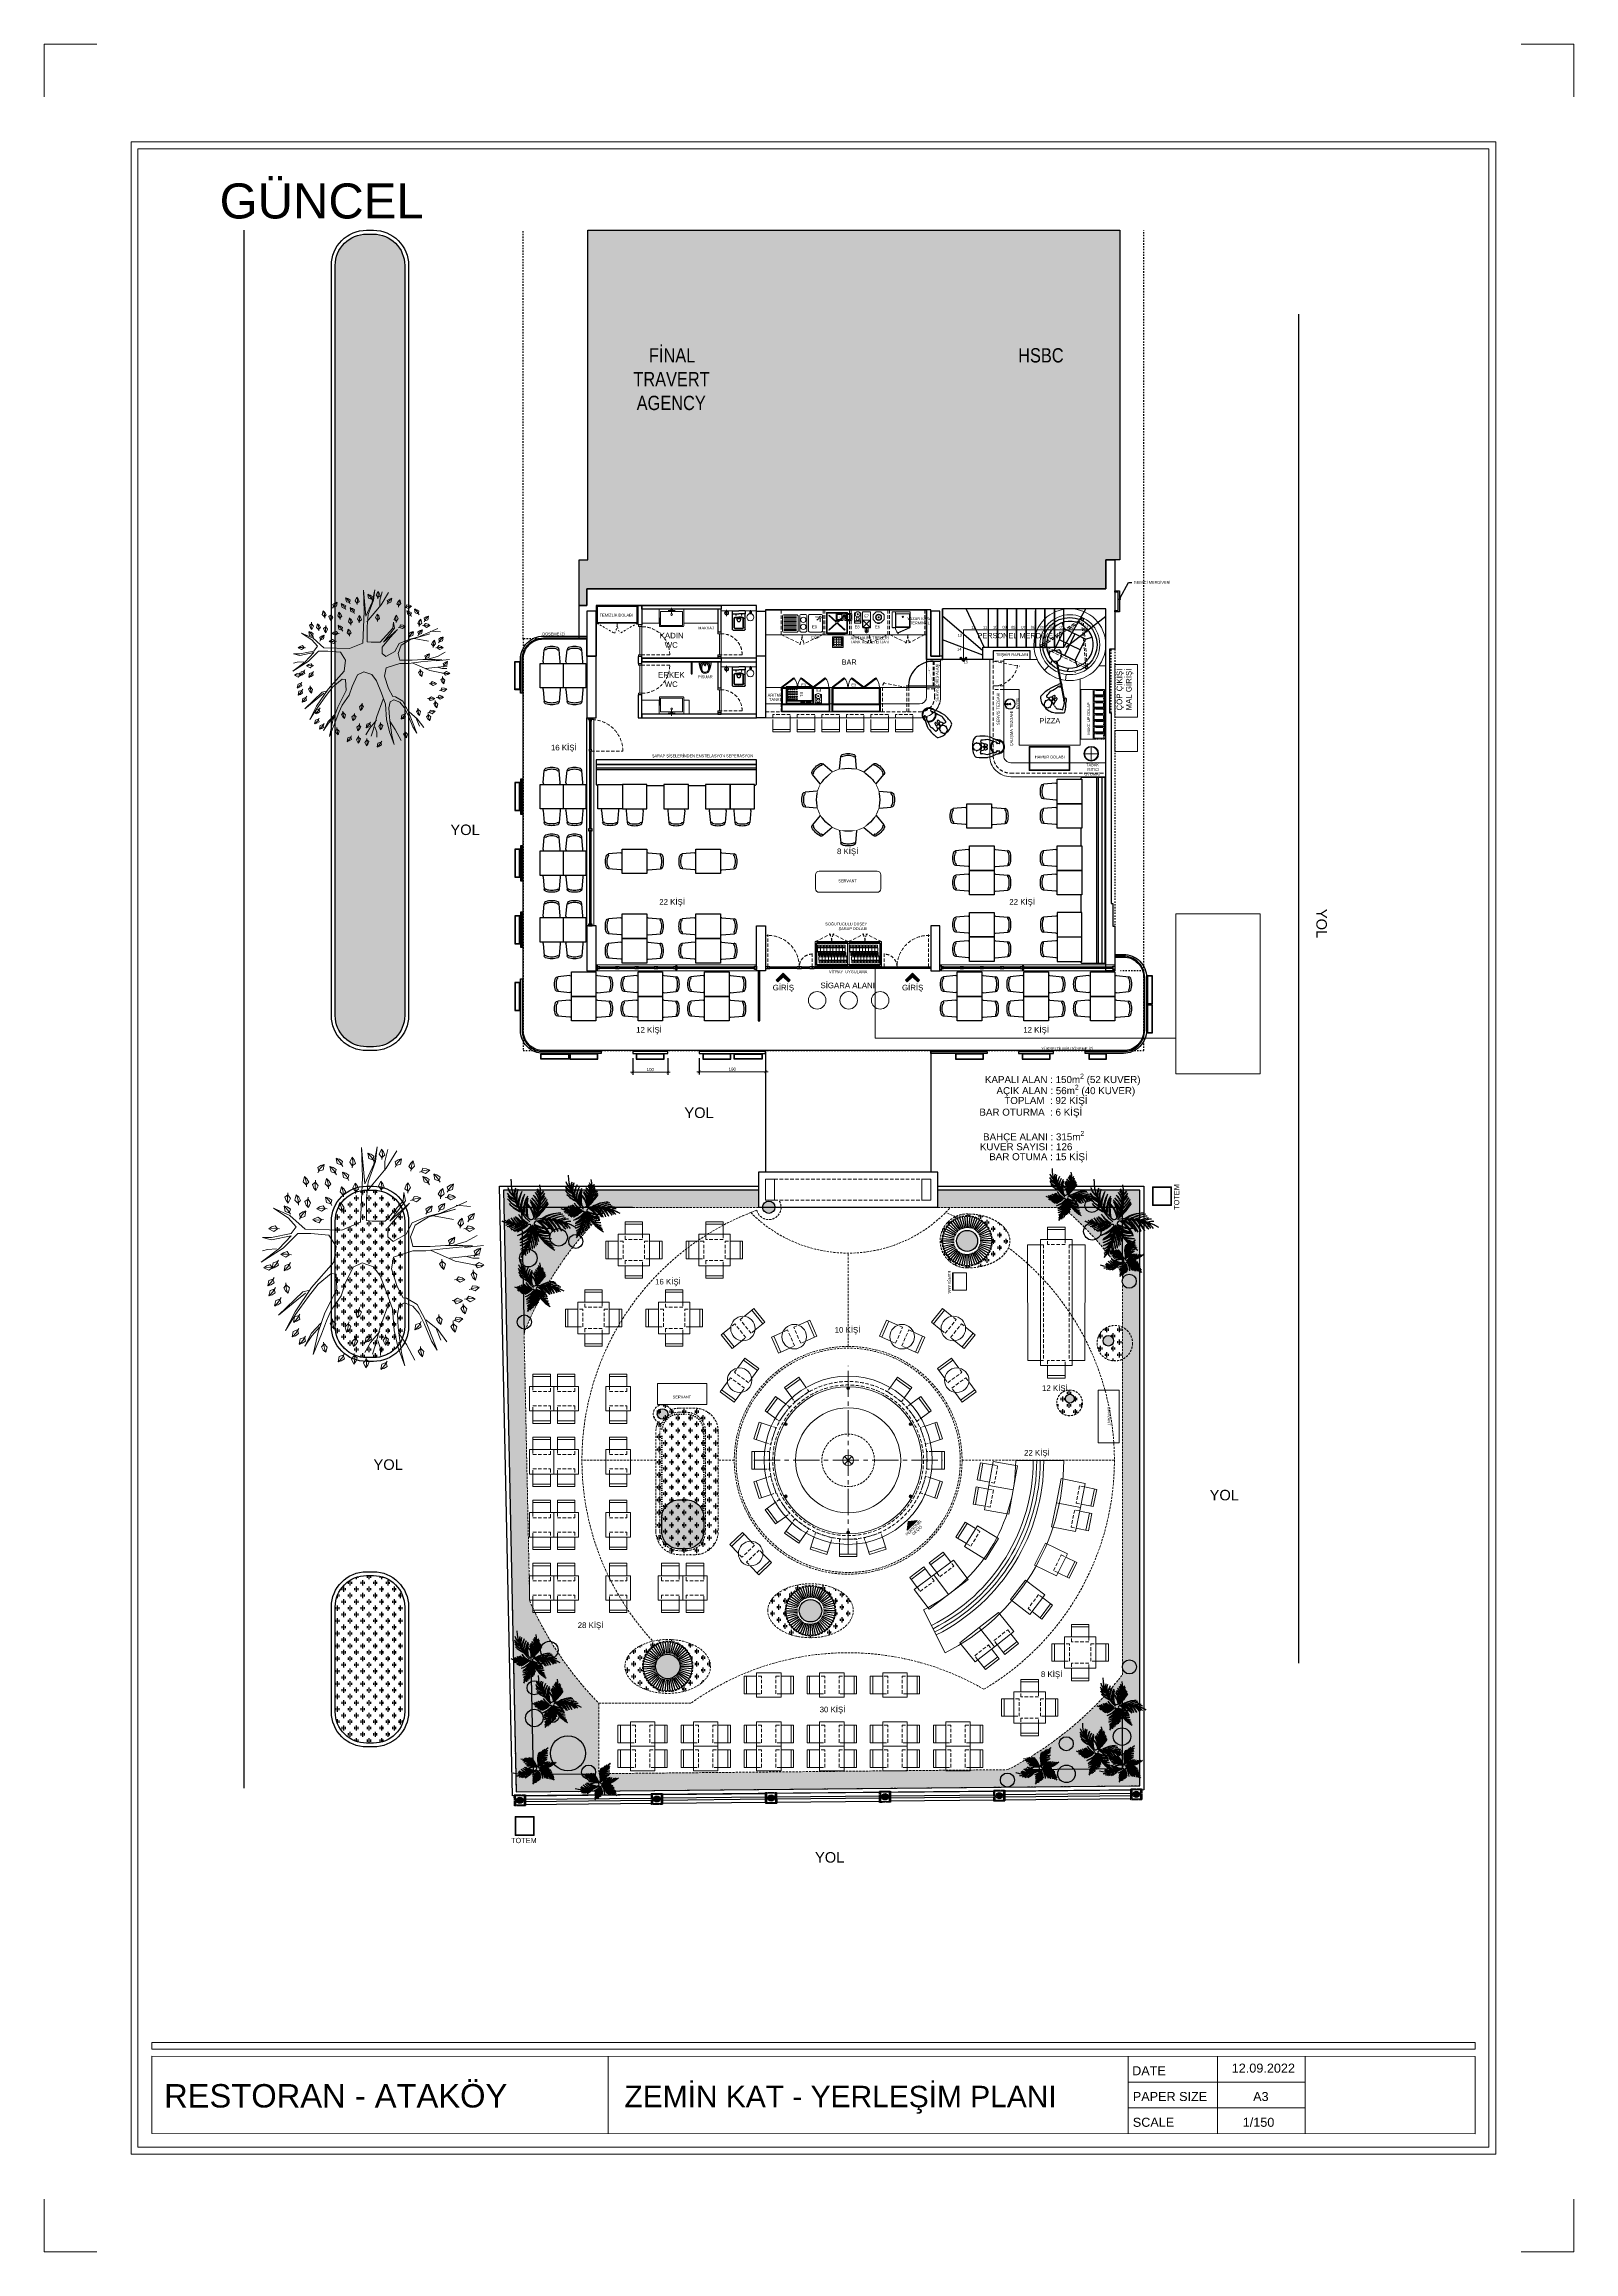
# Model space of a CAD drawing. Header units: millimetres. Extents: x 863 to 22635, y -482 to 12118.
# Drawn here: x 13905 to 18270, y -482 to 5818 of the extents above; entities that cross this region are included whole.
import ezdxf
from ezdxf import colors
from ezdxf.entities.mleader import LeaderData, LeaderLine
from ezdxf.math import Vec2, Vec3

# ---------------------------------------------------------------- set-up
doc = ezdxf.new("R2010")
doc.units = ezdxf.units.MM
doc.set_wipeout_variables(frame=1)
doc.header["$PDMODE"] = 35
for name, pattern in [('ACAD_ISO07W100', [3, 0, -3]), ('DASHED', [0.75, 0.5, -0.25]), ('DASHED2', [9.525, 6.35, -3.175]), ('DOTX2', [12.7, 0, -12.7]), ('JIS_02_1.0', [2, 1, -1]), ('SL2', [1.125, 0.75, -0.125, 0.125, -0.125])]:
    doc.linetypes.add(name, pattern=pattern)
for name, color, linetype in [('ALUMINIUM_0G', 145, 'Continuous'), ('c_stop', 7, 'Continuous'), ('CONS_0G', 150, 'Continuous'), ('Existing COLUMN_0G', 63, 'Continuous'), ('Existing WALL HATCH_0G', 251, 'Continuous'), ('Existing WALL_0G', 65, 'Continuous'), ('GYPSUM WHITE_0G', 252, 'Continuous'), ('HATCH_0G', 251, 'Continuous'), ('LAND_0G', 251, 'Continuous'), ('LIGHT_0G', 12, 'Continuous'), ('PAVEMENT OUTSIDE_0G', 25, 'Continuous'), ('PLANT GRASS_0G', 63, 'Continuous'), ('PLANT TREE_0G', 65, 'Continuous'), ('PLANT_0G', 64, 'Continuous'), ('VTCONT', 1, 'Continuous'), ('WALL_0G', 151, 'Continuous')]:
    doc.layers.add(name, color=color, linetype=linetype)
for name, color, linetype, lineweight in [('EKİPMANalt', 77, 'Continuous', 15), ('EKİPMANüst', 53, 'Continuous', 20), ('FURNITURE_0G', 53, 'Continuous', 25), ('İNCE', 252, 'Continuous', 15), ('SANITARY', 144, 'Continuous', 20), ('tefris', 62, 'Continuous', 20), ('TXT_0G', 7, 'Continuous', 13), ('yazi', 150, 'Continuous', 18)]:
    doc.layers.add(name, color=color, linetype=linetype, lineweight=lineweight)
doc.styles.add('0G_50', font='ARIALN.TTF', dxfattribs={"height": 50})
doc.styles.add('ARIAL_SHEET', font='arial.ttf')
doc.styles.get("Standard").update_dxf_attribs({"font": 'arial.ttf'})
doc.dimstyles.new('gness', dxfattribs={"dimscale": 45, "dimtxt": 0.2, "dimasz": 0.18, "dimexe": 0.18, "dimexo": 0.3, "dimgap": 0.06, "dimtad": 1, "dimtoh": 1, "dimdec": 1, "dimdsep": 46, "dimtxsty": 'Standard', "dimblk": 'ARCHTICK', "dimcen": 0.09, "dimdle": 0.15, "dimclrd": 144, "dimclre": 152, "dimclrt": 150, "dimadec": 0, "dimazin": 3, "dimtfac": 1, "dimtdec": 1, "dimtofl": 0, "dimtmove": 0, "dimatfit": 3, "dimldrblk": 'ARCHTICK', "dimfxl": 1, "dimtolj": 1, "dimtzin": 0, "dimlwd": 5, "dimarcsym": 0})
pattern_1 = [(90, (156564.517, -4538.823), (18, 18), [15, -21]), (90, (156569.017, -4534.323), (18, 18), [6, -30]), (90, (156560.017, -4534.323), (18, 18), [6, -30])]

# ---------------------------------------------------------------- blocks, each defined once
blk = doc.blocks.new('A$C653B2E3B')
at = {"color": 0}
blk.add_wipeout([(0, 411), (5, 439), (24, 467), (39, 477), (61, 485), (75, 486), (113, 483), (432, 455), (449, 452), (465, 444), (482, 429), (490, 418), (503, 378), (510, 345), (516, 308), (519, 276), (520, 243), (519, 206), (516, 173), (508, 131), (502, 105), (490, 68), (480, 54), (465, 42), (441, 32), (432, 31), (82, 0), (61, 1), (39, 9), (24, 20), (13, 33), (5, 49), (0, 75)], dxfattribs=at).dxf.layer = 'FURNITURE_0G'
at = {"layer": 'FURNITURE_0G', "color": 0}
for p, q in [((0, 411), (0, 243)), ((0, 75), (0, 243)), ((82, 486), (432, 455)), ((82, 0), (432, 31)), ((427, 406), (432, 455)), ((427, 81), (432, 31))]:
    blk.add_line(p, q, dxfattribs=at)
for centre, radius, start, end in [((75, 411), 75, 85, 180), ((75, 75), 75, 180, 275), ((425, 381), 25, 37.48739, 85), ((425, 106), 25, 275, 322.51261), ((425, 381), 75, 29.76982, 85), ((425, 106), 75, 275, 330.23018), ((0, 243), 470, 0, 18.95114), ((0, 243), 470, 341.04886, 0), ((0, 243), 520, 0, 19.62615), ((0, 243), 520, 340.37385, 0)]:
    blk.add_arc(centre, radius, start, end, dxfattribs=at)
blk = doc.blocks.new('*U528')
at = {"layer": 'FURNITURE_0G', "xscale": -0.1000000000000001, "yscale": 0.1000000000000001, "zscale": 0.1, "rotation": 359.9999999999999}
blk.add_blockref('A$C653B2E3B', (26, -24.3), dxfattribs=at)
blk = doc.blocks.new('*U529')
at = {"color": 0, "linetype": 'ByBlock', "lineweight": -2, "transparency": 16777216}
blk.add_blockref('*U528', (16093.6, 3587.9), dxfattribs=at)
at = {"color": 0, "linetype": 'ByBlock', "lineweight": -2, "transparency": 16777216, "rotation": 44.99999999999999}
blk.add_blockref('*U528', (16124.6, 3512.9), dxfattribs=at)
at = {"color": 0, "linetype": 'ByBlock', "lineweight": -2, "transparency": 16777216, "rotation": 89.99999999999993}
blk.add_blockref('*U528', (16199.5, 3481.9), dxfattribs=at)
at = {"color": 0, "linetype": 'ByBlock', "lineweight": -2, "transparency": 16777216, "rotation": 134.9999999999999}
blk.add_blockref('*U528', (16274.5, 3512.9), dxfattribs=at)
at = {"color": 0, "linetype": 'ByBlock', "lineweight": -2, "transparency": 16777216, "rotation": 180}
blk.add_blockref('*U528', (16305.5, 3587.9), dxfattribs=at)
at = {"color": 0, "linetype": 'ByBlock', "lineweight": -2, "transparency": 16777216, "rotation": 225}
blk.add_blockref('*U528', (16274.5, 3662.8), dxfattribs=at)
at = {"color": 0, "linetype": 'ByBlock', "lineweight": -2, "transparency": 16777216, "rotation": 269.9999999999999}
blk.add_blockref('*U528', (16199.5, 3693.8), dxfattribs=at)
at = {"color": 0, "linetype": 'ByBlock', "lineweight": -2, "transparency": 16777216, "rotation": 315}
blk.add_blockref('*U528', (16124.6, 3662.8), dxfattribs=at)
blk = doc.blocks.new('ANTET-1-150-A3-DIKEY')
for points in [[(0, 4100), (0, 4200), (100, 4200)], [(2810, 4200), (2910, 4200), (2910, 4100)], [(100, 0), (0, 0), (0, 100)], [(2810, 0), (2910, 0), (2910, 100)]]:
    blk.add_lwpolyline(points)
for points in [[(165.3, 4014.3), (2761.6, 4014.3), (2761.6, 185.7), (165.3, 185.7)], [(178.5, 4001.1), (2748.5, 4001.1), (2748.5, 198.9), (178.5, 198.9)]]:
    blk.add_lwpolyline(points, close=True)
at = {"layer": 'c_stop', "lineweight": 18}
for p, q in [((2722.2, 371.7), (204.8, 372.1)), ((204.8, 372.1), (204.8, 225.2)), ((1073, 371.7), (1073, 224.8)), ((2061.9, 371.8), (2061.9, 224.8)), ((2232, 371.8), (2232, 224.8)), ((2398.7, 371.7), (2398.7, 224.8)), ((2722.2, 371.7), (2722.2, 224.8)), ((2061.9, 322.9), (2398.7, 322.9)), ((2061.9, 273.9), (2398.7, 273.9)), ((204.8, 225.2), (2722.2, 224.8))]:
    blk.add_line(p, q, dxfattribs=at)
blk.add_lwpolyline([(2722.2, 385.3), (204.8, 385.3), (204.8, 398.2), (2722.2, 398.2)], close=True, dxfattribs=at)
at = {"layer": 'c_stop', "lineweight": 18, "style": 'ARIAL_SHEET'}
for s, height, p in [('DATE', 17.2, (2069.8, 335.9)), ('RESTORAN - ATAKÖY', 44.508, (228.2, 274.6)), ('PAPER SIZE', 17.2, (2071, 286.9)), ('A3', 17.2, (2299.9, 286.9)), ('SCALE', 17.2, (2071, 237.9)), ('1/150', 17.2, (2280.1, 237.9))]:
    blk.add_text(s, height=height, dxfattribs=at).set_placement(p)
blk = doc.blocks.new('220907_DIS-KOLON')
at = {"layer": 'LIGHT_0G'}
h = blk.add_hatch(color=51, dxfattribs=at)
h.dxf.hatch_style = 1
edge = h.paths.add_edge_path()
edge.add_arc((0, 0), 9, 0, 360)
at = {"layer": 'Existing WALL_0G', "linetype": 'JIS_02_1.0'}
blk.add_lwpolyline([(15.9, -15.6), (-15.6, -15.9), (-15.9, 15.6), (15.6, 15.9)], close=True, dxfattribs=at)
at = {"layer": 'Existing WALL_0G'}
blk.add_lwpolyline([(13.1, -12.9), (12.9, 13.1), (-13.1, 12.9), (-12.9, -13.1)], close=True, dxfattribs=at)
at = {"layer": 'LIGHT_0G', "color": 51}
blk.add_circle((0, 0), 9, dxfattribs=at)
blk = doc.blocks.new('220907_BAHCE-SINIR-DUVAR')
at = {"layer": 'ALUMINIUM_0G'}
for points in [[(12, 3.1), (376.9, 6.7)], [(12, -2.9), (377, 0.7)], [(402.9, 6.9), (702.9, 9.9)], [(403, 0.9), (703, 3.9)], [(728.9, 10.1), (1027.9, 13.1)], [(729, 4.1), (1028, 7.1)], [(1053.9, 13.3), (1353.9, 16.2)], [(1054, 7.3), (1353.9, 10.2)], [(1379.9, 16.5), (1744.9, 20.1)], [(1379.9, 10.5), (1744.9, 14.1)]]:
    blk.add_lwpolyline(points, dxfattribs=at)
at = {"layer": 'Existing WALL_0G'}
for points in [[(11.9, 13.1), (376.9, 16.7)], [(402.9, 16.9), (702.8, 19.9)], [(728.8, 20.1), (1027.8, 23.1)], [(1053.8, 23.3), (1353.8, 26.2)], [(1354.1, 0.2), (1054.1, -2.7)], [(1379.8, 26.5), (1744.8, 30.1)], [(1745, 4.1), (1380.1, 0.5)], [(377.1, -9.3), (12.1, -12.9)], [(703.1, -6.1), (403.1, -9.1)], [(1028.1, -2.9), (729.1, -5.9)]]:
    blk.add_lwpolyline(points, dxfattribs=at)
for p in [(-1, 0), (390, 3.8), (716, 7), (1041, 10.2), (1366.9, 13.4), (1757.9, 17.2)]:
    blk.add_blockref('220907_DIS-KOLON', p, dxfattribs=at)
blk = doc.blocks.new('_DotBlank')
at = {"color": 0, "linetype": 'ByBlock', "lineweight": -2}
blk.add_line((-0.5, 0), (-1, 0), dxfattribs=at)
blk.add_circle((0, 0), 0.5, dxfattribs=at)
blk = doc.blocks.new('00ağaç')
at = {"lineweight": 5}
for points in [[(-146041.5, 6781.5), (-146044.5, 6782.9), (-146019.9, 6766.8), (-146006.7, 6751.7), (-146015.2, 6740.3), (-146048.3, 6733.7), (-146063.4, 6733.7), (-146048.3, 6730), (-146015.2, 6736.6), (-146036, 6714.8), (-146065.3, 6692.2), (-146028.4, 6715.8), (-146003.8, 6740.3), (-145982.1, 6740.3), (-145951.8, 6737.5), (-145939.5, 6718.6), (-145943.3, 6692.2), (-145981.1, 6649.6), (-146008.6, 6609), (-146024.6, 6577.8), (-146007.6, 6604.3), (-145985.9, 6634.5), (-145969.8, 6655.3), (-145948.1, 6673.3), (-145939.5, 6672.3), (-145938.6, 6646.8), (-145958.5, 6607.1), (-145969.8, 6575), (-145978.3, 6537.2), (-145964.1, 6571.2), (-145955.6, 6593.9), (-145948.1, 6611.9), (-145931, 6635.5), (-145924.4, 6656.3), (-145911.2, 6683.7), (-145896, 6691.2), (-145877.1, 6684.6), (-145865.8, 6669.5), (-145854.4, 6640.2), (-145845, 6613.7), (-145842.1, 6577.8), (-145835.5, 6548.5), (-145824.2, 6518.3), (-145829.9, 6540), (-145833.6, 6569.3), (-145835.5, 6582.6), (-145836.5, 6605.2), (-145833.6, 6619.4), (-145825.1, 6624.1), (-145810.9, 6618.5), (-145800.5, 6606.2), (-145792, 6589.2), (-145779.7, 6559.9), (-145770.3, 6544.8), (-145778.8, 6567.4), (-145790.1, 6595.8), (-145803.4, 6621.3), (-145821.3, 6631.7), (-145827, 6632.6), (-145837.4, 6651.5), (-145846.9, 6680.8), (-145843.1, 6700.7), (-145810.9, 6711.1), (-145789.2, 6711.1), (-145760.8, 6714.8), (-145710.7, 6719.6), (-145726.8, 6720.5), (-145756.1, 6720.5), (-145781.6, 6718.6), (-145810.9, 6718.6), (-145814.7, 6734.7), (-145807.2, 6754.5), (-145785.4, 6767.7), (-145739.1, 6781), (-145762.3, 6775.2), (-145786.9, 6768.8), (-145811.9, 6758.3), (-145822.3, 6739.4), (-145844, 6727.1), (-145852.6, 6734.7), (-145852.6, 6749.8), (-145833.6, 6772.5), (-145816.6, 6791.4), (-145849.7, 6761.1), (-145823.2, 6795.1), (-145826.1, 6809.3), (-145827, 6795.1), (-145857.3, 6761.1), (-145879, 6761.1), (-145888.5, 6762.1), (-145888.5, 6780), (-145888.5, 6798.9), (-145885.6, 6827.3), (-145873.4, 6861.3), (-145870.5, 6885.8), (-145876.2, 6856.6), (-145891.3, 6823.5), (-145897, 6884.9), (-145897, 6884.9)], [(-145897, 6884.9), (-145895.4, 6834.3), (-145898.9, 6759.2), (-145930.1, 6746), (-145991.5, 6747.9), (-146017.1, 6770.6), (-146044.5, 6782.9)], [(-145960.3, 6856.3), (-145966.4, 6849.3), (-145970.6, 6842.3)], [(-145939, 6866.8), (-145932.9, 6859.8), (-145928.6, 6852.8)], [(-145912.4, 6868.3), (-145911.6, 6859), (-145912.5, 6850.8)], [(-145889.3, 6809.7), (-145855.4, 6850.1), (-145837.9, 6879.4)], [(-145886.2, 6875.3), (-145880.1, 6868.3), (-145875.9, 6861.2)], [(-145862.8, 6882), (-145862, 6872.7), (-145862.8, 6864.5)], [(-145858.1, 6846.4), (-145858.1, 6861.1), (-145852.6, 6881.3)], [(-145830.4, 6865.8), (-145836.6, 6858.8), (-145840.8, 6851.8)], [(-145811, 6862.2), (-145813.3, 6853.2), (-145814, 6845)], [(-145992.3, 6835.9), (-145989.9, 6826.9), (-145989.3, 6818.7)], [(-145974.2, 6812.3), (-145975, 6821.6), (-145974.2, 6829.8)], [(-145955.3, 6832.7), (-145953, 6823.7), (-145952.3, 6815.5)], [(-145949.6, 6853.1), (-145943.4, 6846.1), (-145939.2, 6839.1)], [(-145930, 6819), (-145927.6, 6810), (-145927, 6801.8)], [(-145928.5, 6843.6), (-145922.3, 6836.6), (-145918.1, 6829.6)], [(-145907.1, 6825), (-145906.4, 6815.7), (-145907.2, 6807.6)], [(-145863.8, 6828.2), (-145863.1, 6818.9), (-145863.9, 6810.7)], [(-145819.2, 6825.6), (-145819.9, 6816.3), (-145819.1, 6808.2)], [(-145782.8, 6847.4), (-145792, 6846), (-145799.8, 6843.4)], [(-145793.4, 6836.3), (-145787.2, 6829.3), (-145783, 6822.2)], [(-145775.4, 6840.5), (-145769.3, 6833.5), (-145765, 6826.4)], [(-145742.8, 6823.6), (-145749, 6816.6), (-145753.2, 6809.6)], [(-146026.6, 6786.7), (-146020.5, 6779.7), (-146016.2, 6772.7)], [(-146020.6, 6791.2), (-146021.4, 6800.5), (-146020.6, 6808.7)], [(-146006, 6805.3), (-146003.6, 6796.3), (-146003, 6788.1)], [(-145986.9, 6783.8), (-145987.6, 6793.1), (-145986.8, 6801.3)], [(-145972.1, 6782.4), (-145962.8, 6782.9), (-145954.7, 6781.8)], [(-145957, 6801.5), (-145950.8, 6794.5), (-145946.6, 6787.4)], [(-145933.2, 6792.6), (-145930.8, 6783.6), (-145930.2, 6775.4)], [(-145797.6, 6800), (-145806.8, 6798.6), (-145814.6, 6795.9)], [(-145778.7, 6786.7), (-145784.9, 6779.7), (-145789.1, 6772.7)], [(-145768.2, 6773.1), (-145720.5, 6794.1)], [(-145757.6, 6790.9), (-145763.8, 6783.9), (-145768, 6776.9)], [(-145761.3, 6815.8), (-145763.7, 6806.8), (-145764.4, 6798.6)], [(-145739.3, 6801.4), (-145748.6, 6801.9), (-145756.7, 6800.8)], [(-145737.9, 6787.7), (-145714, 6785.9)], [(-146052.3, 6748.7), (-146043, 6749.1), (-146034.9, 6748)], [(-145990.9, 6778.3), (-145997, 6771.3), (-146001.2, 6764.2)], [(-145978.5, 6763.1), (-145969.2, 6762.7), (-145961, 6763.8)], [(-145776.4, 6770.3), (-145742.5, 6763.9)], [(-145728.6, 6766.3), (-145731, 6757.3), (-145731.7, 6749.1)], [(-145707.6, 6748.7), (-145716.9, 6749.1), (-145725.1, 6748)], [(-145708, 6774), (-145714.2, 6767), (-145718.4, 6760)], [(-146039.5, 6714.7), (-146054.8, 6713.6), (-146063.5, 6711.4)], [(-145781, 6712.5), (-145739.7, 6694.2), (-145707.6, 6687.8)], [(-145740.7, 6734), (-145746.9, 6727), (-145751.1, 6719.9)], [(-145746.2, 6719.9), (-145721.4, 6727.2), (-145703, 6737.3)], [(-145724.3, 6716.9), (-145692.5, 6720.2)], [(-145697.5, 6716), (-145703.6, 6709), (-145707.9, 6702)], [(-146060.8, 6683.3), (-146051.5, 6683.7), (-146043.3, 6682.7)], [(-146046.7, 6681.9), (-146040.5, 6688.9), (-146036.3, 6695.9)], [(-146032.3, 6705.5), (-146023, 6705.9), (-146014.8, 6704.8)], [(-146026.6, 6677.7), (-146020.5, 6684.7), (-146016.2, 6691.7)], [(-145759.2, 6680.2), (-145761.6, 6689.2), (-145762.3, 6697.4)], [(-145748.9, 6698.8), (-145698.4, 6704.3)], [(-145722.3, 6702.4), (-145710.4, 6698.8), (-145699.3, 6698.8)], [(-145706.5, 6662.3), (-145708.8, 6671.3), (-145709.5, 6679.5)], [(-145691.8, 6687.2), (-145701.1, 6686.8), (-145709.2, 6687.9)], [(-146054.1, 6652.4), (-146047.9, 6659.4), (-146043.7, 6666.4)], [(-146051.9, 6635.5), (-146045.8, 6642.5), (-146041.5, 6649.5)], [(-145985.8, 6644.7), (-145995.7, 6642.5), (-146036.2, 6603.2), (-146005.5, 6628.3), (-145991.3, 6640.4)], [(-146021, 6640.1), (-146023.3, 6649.1), (-146024, 6657.3)], [(-145723.4, 6663.3), (-145732.7, 6663.7), (-145740.9, 6662.6)], [(-145699.5, 6650.2), (-145708.7, 6648.8), (-145716.4, 6646.2)], [(-146042.4, 6618.6), (-146036.3, 6625.6), (-146032.1, 6632.7)], [(-146010.8, 6591.2), (-146004.6, 6598.2), (-146000.4, 6605.2)], [(-145942.9, 6580), (-145945.2, 6589), (-145945.9, 6597.2)], [(-145903.6, 6599), (-145901.3, 6608), (-145900.6, 6616.2)], [(-145850.1, 6626.1), (-145865.4, 6584.6), (-145874.2, 6551.8), (-145878.6, 6537.6)], [(-145764.5, 6587.4), (-145766.9, 6596.4), (-145767.5, 6604.6)], [(-145727.7, 6627.1), (-145737, 6626.7), (-145745.1, 6627.8)], [(-145726.9, 6597.5), (-145736.1, 6596.1), (-145743.9, 6593.4)], [(-145723.4, 6605.3), (-145725.7, 6614.3), (-145726.4, 6622.5)], [(-145706.6, 6630.6), (-145715.9, 6631), (-145724, 6629.9)], [(-146012.9, 6567), (-146006.7, 6573.9), (-146002.5, 6581)], [(-146001.3, 6554.3), (-145995.1, 6561.3), (-145990.9, 6568.3)], [(-145965.5, 6589.6), (-145981.1, 6573.1), (-145992.1, 6551.1), (-145980.2, 6568.6), (-145967.3, 6583.2)], [(-145921.6, 6574.7), (-145919.2, 6583.7), (-145918.5, 6591.9)], [(-145910, 6550.5), (-145907.6, 6559.5), (-145906.9, 6567.7)], [(-145866.5, 6575.8), (-145881.9, 6557.2), (-145891.7, 6540.8)], [(-145890.5, 6557.5), (-145884.3, 6564.5), (-145880.1, 6571.5)], [(-145869.8, 6560.5), (-145865.4, 6547.4), (-145865.4, 6535.4)], [(-145856.5, 6552.9), (-145855.7, 6562.2), (-145856.5, 6570.3)], [(-145834.8, 6573.6), (-145821.7, 6554), (-145807.4, 6527.7)], [(-145807.1, 6578.6), (-145800.9, 6585.5), (-145796.7, 6592.6)], [(-145788.8, 6595.5), (-145769.1, 6579.1), (-145753.8, 6558.3)], [(-145772.4, 6582.4), (-145763.7, 6561.6)], [(-145740.2, 6574.7), (-145742.6, 6583.7), (-145743.3, 6591.9)], [(-145957.6, 6541), (-145960, 6550), (-145960.7, 6558.2)], [(-145935.9, 6524.8), (-145929.7, 6531.8), (-145925.5, 6538.8)], [(-145909.2, 6521.2), (-145908.5, 6530.5), (-145909.3, 6538.7)], [(-145889.2, 6514.9), (-145888.4, 6524.2), (-145889.2, 6532.4)], [(-145864.1, 6512.1), (-145857.9, 6519.1), (-145853.7, 6526.1)], [(-145795.1, 6533.6), (-145797.5, 6542.6), (-145798.1, 6550.8)]]:
    blk.add_lwpolyline(points, dxfattribs=at)
for points in [[(-145968.6, 6844.8), (-145961.6, 6847.1), (-145959.8, 6856), (-145965.1, 6854.5), (-145970.4, 6851)], [(-145930.7, 6855.4), (-145937.7, 6857.7), (-145939.5, 6866.5), (-145934.2, 6865), (-145928.8, 6861.5)], [(-145912.6, 6854.1), (-145916.8, 6860.1), (-145913, 6868.3), (-145909.6, 6863.9), (-145907.4, 6857.9)], [(-145877.9, 6863.8), (-145884.9, 6866.1), (-145886.7, 6875), (-145881.4, 6873.5), (-145876.1, 6870)], [(-145863, 6867.8), (-145867.2, 6873.8), (-145863.3, 6882), (-145860, 6877.6), (-145857.8, 6871.6)], [(-145838.7, 6854.3), (-145831.8, 6856.6), (-145830, 6865.5), (-145835.3, 6864), (-145840.6, 6860.5)], [(-145813.3, 6848.3), (-145808.1, 6853.4), (-145810.4, 6862.2), (-145814.5, 6858.5), (-145817.7, 6852.9)], [(-145990, 6821.9), (-145995.2, 6827), (-145992.8, 6835.8), (-145988.8, 6832.1), (-145985.5, 6826.6)], [(-145974, 6826.4), (-145969.8, 6820.5), (-145973.7, 6812.3), (-145977, 6816.6), (-145979.2, 6822.7)], [(-145953, 6818.7), (-145958.2, 6823.9), (-145955.9, 6832.7), (-145951.8, 6828.9), (-145948.6, 6823.4)], [(-145941.3, 6841.7), (-145948.2, 6843.9), (-145950.1, 6852.8), (-145944.7, 6851.3), (-145939.4, 6847.8)], [(-145927.7, 6805), (-145932.9, 6810.2), (-145930.6, 6818.9), (-145926.5, 6815.2), (-145923.3, 6809.7)], [(-145920.2, 6832.2), (-145927.1, 6834.5), (-145928.9, 6843.3), (-145923.6, 6841.8), (-145918.3, 6838.3)], [(-145907.3, 6810.9), (-145911.5, 6816.8), (-145907.7, 6825.1), (-145904.3, 6820.7), (-145902.1, 6814.7)], [(-145864, 6814), (-145868.3, 6820), (-145864.4, 6828.2), (-145861, 6823.9), (-145858.9, 6817.8)], [(-145819, 6811.5), (-145814.8, 6817.5), (-145818.6, 6825.7), (-145822, 6821.3), (-145824.2, 6815.3)], [(-145796.6, 6844), (-145789.8, 6841.3), (-145782.6, 6846.9), (-145787.7, 6849.2), (-145794.1, 6849.9)], [(-145785.1, 6824.8), (-145792, 6827.1), (-145793.9, 6836), (-145788.5, 6834.5), (-145783.2, 6830.9)], [(-145767.1, 6829), (-145774.1, 6831.3), (-145775.9, 6840.2), (-145770.6, 6838.7), (-145765.2, 6835.2)], [(-145751.1, 6812.1), (-145744.2, 6814.4), (-145742.4, 6823.3), (-145747.7, 6821.8), (-145753, 6818.3)], [(-146018.3, 6775.2), (-146025.3, 6777.5), (-146027.1, 6786.4), (-146021.8, 6784.9), (-146016.4, 6781.4)], [(-146020.5, 6805.4), (-146016.2, 6799.4), (-146020.1, 6791.2), (-146023.4, 6795.5), (-146025.6, 6801.6)], [(-146003.7, 6791.3), (-146008.9, 6796.5), (-146006.6, 6805.2), (-146002.5, 6801.5), (-145999.3, 6796)], [(-145986.7, 6798), (-145982.5, 6792), (-145986.3, 6783.8), (-145989.7, 6788.2), (-145991.9, 6794.2)], [(-145958, 6781.8), (-145964.1, 6777.8), (-145972.2, 6781.9), (-145967.7, 6785.1), (-145961.6, 6787.1)], [(-145948.7, 6790), (-145955.6, 6792.3), (-145957.4, 6801.2), (-145952.1, 6799.7), (-145946.8, 6796.1)], [(-145930.9, 6778.7), (-145936.1, 6783.8), (-145933.7, 6792.6), (-145929.7, 6788.9), (-145926.4, 6783.3)], [(-145811.3, 6796.6), (-145804.5, 6793.8), (-145797.4, 6799.5), (-145802.5, 6801.7), (-145808.8, 6802.5)], [(-145787, 6775.2), (-145780.1, 6777.5), (-145778.2, 6786.4), (-145783.6, 6784.9), (-145788.9, 6781.4)], [(-145763.7, 6801.9), (-145758.5, 6807), (-145760.8, 6815.8), (-145764.9, 6812.1), (-145768.1, 6806.5)], [(-145765.9, 6779.5), (-145759, 6781.7), (-145757.1, 6790.6), (-145762.5, 6789.1), (-145767.8, 6785.6)], [(-145753.4, 6800.7), (-145747.3, 6796.7), (-145739.2, 6800.9), (-145743.7, 6804.1), (-145749.8, 6806.1)], [(-146038.2, 6748), (-146044.3, 6744), (-146052.4, 6748.1), (-146047.9, 6751.3), (-146041.8, 6753.3)], [(-145999.2, 6766.8), (-145992.2, 6769.1), (-145990.4, 6778), (-145995.7, 6776.5), (-146001, 6772.9)], [(-145964.3, 6763.8), (-145970.5, 6767.8), (-145978.5, 6763.7), (-145974.1, 6760.5), (-145968, 6758.5)], [(-145730.9, 6752.3), (-145725.7, 6757.4), (-145728.1, 6766.2), (-145732.2, 6762.5), (-145735.4, 6757)], [(-145721.7, 6748), (-145715.6, 6744), (-145707.5, 6748.1), (-145712, 6751.3), (-145718.1, 6753.3)], [(-145716.3, 6762.6), (-145709.4, 6764.9), (-145707.5, 6773.7), (-145712.9, 6772.2), (-145718.2, 6768.7)], [(-146018.2, 6704.8), (-146024.3, 6700.8), (-146032.4, 6704.9), (-146027.9, 6708.1), (-146021.8, 6710.1)], [(-145749, 6722.5), (-145742.1, 6724.8), (-145740.3, 6733.7), (-145745.6, 6732.2), (-145750.9, 6728.6)], [(-145705.8, 6704.6), (-145698.8, 6706.9), (-145697, 6715.7), (-145702.3, 6714.2), (-145707.7, 6710.7)], [(-146046.7, 6682.6), (-146052.8, 6678.6), (-146060.9, 6682.8), (-146056.4, 6686), (-146050.3, 6687.9)], [(-146038.4, 6693.4), (-146045.3, 6691.1), (-146047.1, 6682.2), (-146041.8, 6683.7), (-146036.5, 6687.2)], [(-146018.3, 6689.1), (-146025.3, 6686.9), (-146027.1, 6678), (-146021.8, 6679.5), (-146016.4, 6683)], [(-145761.5, 6694.1), (-145756.3, 6689), (-145758.7, 6680.2), (-145762.8, 6683.9), (-145766, 6689.5)], [(-145708.8, 6676.2), (-145703.6, 6671.1), (-145705.9, 6662.3), (-145710, 6666), (-145713.2, 6671.6)], [(-145705.9, 6687.9), (-145699.8, 6691.9), (-145691.7, 6687.8), (-145696.2, 6684.6), (-145702.3, 6682.6)], [(-146045.8, 6663.8), (-146052.7, 6661.6), (-146054.5, 6652.7), (-146049.2, 6654.2), (-146043.9, 6657.7)], [(-146043.6, 6646.9), (-146050.6, 6644.7), (-146052.4, 6635.8), (-146047.1, 6637.3), (-146041.8, 6640.8)], [(-146023.3, 6654.1), (-146018.1, 6648.9), (-146020.4, 6640.2), (-146024.5, 6643.9), (-146027.7, 6649.4)], [(-145737.6, 6662.6), (-145731.5, 6658.6), (-145723.4, 6662.7), (-145727.9, 6665.9), (-145734, 6667.9)], [(-145720.7, 6629.9), (-145714.6, 6625.9), (-145706.5, 6630), (-145711, 6633.2), (-145717.1, 6635.2)], [(-145713.2, 6646.8), (-145706.4, 6644.1), (-145699.3, 6649.7), (-145704.3, 6652), (-145710.7, 6652.7)], [(-146034.1, 6630.1), (-146041.1, 6627.8), (-146042.9, 6618.9), (-146037.6, 6620.4), (-146032.3, 6623.9)], [(-146002.5, 6602.7), (-146009.4, 6600.4), (-146011.3, 6591.5), (-146006, 6593), (-146000.6, 6596.5)], [(-145901.3, 6612.9), (-145906.5, 6607.8), (-145904.2, 6599), (-145900.1, 6602.7), (-145896.9, 6608.3)], [(-145766.8, 6601.3), (-145761.6, 6596.2), (-145764, 6587.4), (-145768, 6591.1), (-145771.3, 6596.7)], [(-145741.8, 6627.8), (-145735.7, 6631.8), (-145727.6, 6627.7), (-145732.1, 6624.4), (-145738.2, 6622.5)], [(-145740.6, 6594.1), (-145733.8, 6591.3), (-145726.7, 6597), (-145731.7, 6599.2), (-145738.1, 6600)], [(-145725.7, 6619.3), (-145720.5, 6614.1), (-145722.8, 6605.4), (-145726.9, 6609.1), (-145730.1, 6614.6)], [(-146004.6, 6578.4), (-146011.5, 6576.1), (-146013.4, 6567.2), (-146008.1, 6568.7), (-146002.7, 6572.3)], [(-145993, 6565.7), (-145999.9, 6563.5), (-146001.8, 6554.6), (-145996.5, 6556.1), (-145991.1, 6559.6)], [(-145945.2, 6594), (-145940, 6588.8), (-145942.3, 6580), (-145946.4, 6583.8), (-145949.6, 6589.3)], [(-145919.3, 6588.7), (-145924.5, 6583.5), (-145922.1, 6574.8), (-145918, 6578.5), (-145914.8, 6584)], [(-145907.7, 6564.4), (-145912.9, 6559.3), (-145910.5, 6550.5), (-145906.4, 6554.2), (-145903.2, 6559.8)], [(-145882.2, 6568.9), (-145889.1, 6566.6), (-145891, 6557.8), (-145885.6, 6559.3), (-145880.3, 6562.8)], [(-145856.7, 6567), (-145860.9, 6561), (-145857, 6552.8), (-145853.7, 6557.2), (-145851.5, 6563.2)], [(-145798.8, 6590), (-145805.7, 6587.7), (-145807.6, 6578.8), (-145802.3, 6580.3), (-145796.9, 6583.9)], [(-145742.5, 6588.7), (-145737.3, 6583.5), (-145739.7, 6574.8), (-145743.8, 6578.5), (-145747, 6584)], [(-145960, 6554.9), (-145954.7, 6549.8), (-145957.1, 6541), (-145961.2, 6544.7), (-145964.4, 6550.3)], [(-145927.6, 6536.2), (-145934.5, 6534), (-145936.3, 6525.1), (-145931, 6526.6), (-145925.7, 6530.1)], [(-145909.4, 6535.4), (-145913.6, 6529.4), (-145909.8, 6521.2), (-145906.4, 6525.6), (-145904.2, 6531.6)], [(-145889.4, 6529.1), (-145893.6, 6523.1), (-145889.7, 6514.9), (-145886.4, 6519.2), (-145884.2, 6525.3)], [(-145855.8, 6523.6), (-145862.7, 6521.3), (-145864.6, 6512.4), (-145859.3, 6513.9), (-145853.9, 6517.4)], [(-145797.4, 6547.6), (-145792.2, 6542.4), (-145794.6, 6533.6), (-145798.6, 6537.4), (-145801.9, 6542.9)]]:
    blk.add_lwpolyline(points, close=True, dxfattribs=at)
blk = doc.blocks.new('*U534')
at = {"layer": 'PAVEMENT OUTSIDE_0G', "color": 251}
blk.add_line((0, 16.2), (0, -16.2), dxfattribs=at)
blk = doc.blocks.new('*U535')
at = {"color": 0, "linetype": 'ByBlock', "lineweight": -2, "transparency": 16777216}
for p, rotation in [((-140061.5, 681.4), 41.99999999999999), ((-140057.1, 685), 36), ((-140052.4, 688), 30.00000000000001), ((-140047.3, 690.6), 23.99999999999999), ((-140042.1, 692.6), 17.99999999999999), ((-140036.7, 694.1), 12.00000000000002), ((-140031.1, 694.9), 5.999999999999965), ((-140019.9, 694.9), 354.0000000000002), ((-140014.3, 694.1), 348.0000000000001), ((-140008.9, 692.6), 342), ((-140003.6, 690.6), 335.9999999999999), ((-139998.6, 688), 330.0000000000001), ((-139993.9, 685), 324), ((-139989.5, 681.4), 317.9999999999999), ((-140079.2, 641.5), 90), ((-140078.9, 647.1), 83.99999999999999), ((-140078.9, 635.9), 96), ((-140078.1, 652.7), 78), ((-140078.1, 630.3), 102), ((-140076.6, 658.1), 72), ((-140074.6, 663.4), 66.00000000000001), ((-140072, 668.4), 60.00000000000001), ((-140069, 673.1), 54), ((-140065.4, 677.5), 48.00000000000002), ((-139985.5, 677.5), 312), ((-139982, 673.1), 306), ((-139978.9, 668.4), 299.9999999999999), ((-139976.4, 663.4), 294), ((-139974.4, 658.1), 288), ((-139972.9, 652.7), 282), ((-139972.9, 630.3), 258), ((-139972, 647.1), 276.0000000000001), ((-139972, 635.9), 264), ((-139971.7, 641.5), 270), ((-140076.6, 624.9), 108), ((-140074.6, 619.6), 114), ((-140072, 614.6), 120), ((-140069, 609.9), 126), ((-140065.4, 605.5), 132), ((-140061.5, 601.5), 138), ((-140057.1, 598), 144), ((-140052.4, 594.9), 150), ((-140047.3, 592.4), 156.0000000000001), ((-140042.1, 590.4), 162), ((-140036.7, 588.9), 168.0000000000001), ((-140031.1, 588), 174), ((-140025.5, 587.7), 180), ((-140019.9, 588), 186), ((-140014.3, 588.9), 192), ((-140008.9, 590.4), 198), ((-140003.6, 592.4), 204), ((-139998.6, 594.9), 210), ((-139993.9, 598), 216), ((-139989.5, 601.5), 222.0000000000001), ((-139985.5, 605.5), 227.9999999999999), ((-139982, 609.9), 234), ((-139978.9, 614.6), 240), ((-139976.4, 619.6), 246), ((-139974.4, 624.9), 252)]:
    blk.add_blockref('*U534', p, dxfattribs=dict(at, rotation=rotation))
blk.add_blockref('*U534', (-140025.5, 695.2), dxfattribs=at)
blk = doc.blocks.new('*U532')
at = {"layer": 'PAVEMENT OUTSIDE_0G', "color": 251}
blk.add_line((0, 16.2), (0, -16.2), dxfattribs=at)
blk = doc.blocks.new('*U533')
at = {"color": 0, "linetype": 'ByBlock', "lineweight": -2, "transparency": 16777216}
for p, rotation in [((-140061.5, 681.4), 41.99999999999999), ((-140057.1, 685), 36), ((-140052.4, 688), 30.00000000000001), ((-140047.3, 690.6), 23.99999999999999), ((-140042.1, 692.6), 17.99999999999999), ((-140036.7, 694.1), 12.00000000000002), ((-140031.1, 694.9), 5.999999999999965), ((-140019.9, 694.9), 354.0000000000002), ((-140014.3, 694.1), 348.0000000000001), ((-140008.9, 692.6), 342), ((-140003.6, 690.6), 335.9999999999999), ((-139998.6, 688), 330.0000000000001), ((-139993.9, 685), 324), ((-139989.5, 681.4), 317.9999999999999), ((-140079.2, 641.5), 90), ((-140078.9, 647.1), 83.99999999999999), ((-140078.9, 635.9), 96), ((-140078.1, 652.7), 78), ((-140078.1, 630.3), 102), ((-140076.6, 658.1), 72), ((-140074.6, 663.4), 66.00000000000001), ((-140072, 668.4), 60.00000000000001), ((-140069, 673.1), 54), ((-140065.4, 677.5), 48.00000000000002), ((-139985.5, 677.5), 312), ((-139982, 673.1), 306), ((-139978.9, 668.4), 299.9999999999999), ((-139976.4, 663.4), 294), ((-139974.4, 658.1), 288), ((-139972.9, 652.7), 282), ((-139972.9, 630.3), 258), ((-139972, 647.1), 276.0000000000001), ((-139972, 635.9), 264), ((-139971.7, 641.5), 270), ((-140076.6, 624.9), 108), ((-140074.6, 619.6), 114), ((-140072, 614.6), 120), ((-140069, 609.9), 126), ((-140065.4, 605.5), 132), ((-140061.5, 601.5), 138), ((-140057.1, 598), 144), ((-140052.4, 594.9), 150), ((-140047.3, 592.4), 156.0000000000001), ((-140042.1, 590.4), 162), ((-140036.7, 588.9), 168.0000000000001), ((-140031.1, 588), 174), ((-140025.5, 587.7), 180), ((-140019.9, 588), 186), ((-140014.3, 588.9), 192), ((-140008.9, 590.4), 198), ((-140003.6, 592.4), 204), ((-139998.6, 594.9), 210), ((-139993.9, 598), 216), ((-139989.5, 601.5), 222.0000000000001), ((-139985.5, 605.5), 227.9999999999999), ((-139982, 609.9), 234), ((-139978.9, 614.6), 240), ((-139976.4, 619.6), 246), ((-139974.4, 624.9), 252)]:
    blk.add_blockref('*U532', p, dxfattribs=dict(at, rotation=rotation))
blk.add_blockref('*U532', (-140025.5, 695.2), dxfattribs=at)
blk = doc.blocks.new('*U530')
at = {"layer": 'PAVEMENT OUTSIDE_0G', "color": 251}
blk.add_line((0, 16.2), (0, -16.2), dxfattribs=at)
blk = doc.blocks.new('*U531')
at = {"color": 0, "linetype": 'ByBlock', "lineweight": -2, "transparency": 16777216}
for p, rotation in [((-140061.5, 681.4), 41.99999999999999), ((-140057.1, 685), 36), ((-140052.4, 688), 30.00000000000001), ((-140047.3, 690.6), 23.99999999999999), ((-140042.1, 692.6), 17.99999999999999), ((-140036.7, 694.1), 12.00000000000002), ((-140031.1, 694.9), 5.999999999999965), ((-140019.9, 694.9), 354.0000000000002), ((-140014.3, 694.1), 348.0000000000001), ((-140008.9, 692.6), 342), ((-140003.6, 690.6), 335.9999999999999), ((-139998.6, 688), 330.0000000000001), ((-139993.9, 685), 324), ((-139989.5, 681.4), 317.9999999999999), ((-140079.2, 641.5), 90), ((-140078.9, 647.1), 83.99999999999999), ((-140078.9, 635.9), 96), ((-140078.1, 652.7), 78), ((-140078.1, 630.3), 102), ((-140076.6, 658.1), 72), ((-140074.6, 663.4), 66.00000000000001), ((-140072, 668.4), 60.00000000000001), ((-140069, 673.1), 54), ((-140065.4, 677.5), 48.00000000000002), ((-139985.5, 677.5), 312), ((-139982, 673.1), 306), ((-139978.9, 668.4), 299.9999999999999), ((-139976.4, 663.4), 294), ((-139974.4, 658.1), 288), ((-139972.9, 652.7), 282), ((-139972.9, 630.3), 258), ((-139972, 647.1), 276.0000000000001), ((-139972, 635.9), 264), ((-139971.7, 641.5), 270), ((-140076.6, 624.9), 108), ((-140074.6, 619.6), 114), ((-140072, 614.6), 120), ((-140069, 609.9), 126), ((-140065.4, 605.5), 132), ((-140061.5, 601.5), 138), ((-140057.1, 598), 144), ((-140052.4, 594.9), 150), ((-140047.3, 592.4), 156.0000000000001), ((-140042.1, 590.4), 162), ((-140036.7, 588.9), 168.0000000000001), ((-140031.1, 588), 174), ((-140025.5, 587.7), 180), ((-140019.9, 588), 186), ((-140014.3, 588.9), 192), ((-140008.9, 590.4), 198), ((-140003.6, 592.4), 204), ((-139998.6, 594.9), 210), ((-139993.9, 598), 216), ((-139989.5, 601.5), 222.0000000000001), ((-139985.5, 605.5), 227.9999999999999), ((-139982, 609.9), 234), ((-139978.9, 614.6), 240), ((-139976.4, 619.6), 246), ((-139974.4, 624.9), 252)]:
    blk.add_blockref('*U530', p, dxfattribs=dict(at, rotation=rotation))
blk.add_blockref('*U530', (-140025.5, 695.2), dxfattribs=at)
blk = doc.blocks.new('OUTDB')
at = {"linetype": 'ByBlock'}
for centre, radius, start, end in [((-143525.4, -527.4), 27.9, 218.2641, 245.0421), ((-143521.9, -525.5), 32, 217.0733, 242.1071), ((-143522.2, -528.5), 25.3, 197.8466, 229.8415), ((-143521.7, -530), 25.4, 194.2739, 229.8396), ((-143517.8, -522.3), 39.1, 223.493, 243.5514), ((-143512.7, -518.9), 45.1, 222.0852, 240.7441), ((-143468.2, -525.2), 73.4, 179.3448, 231.9088), ((-143459.6, -525.3), 82, 179.3867, 228.5786), ((-143502.2, -549.8), 35.3, 158.8702, 179.9011), ((-143465.8, -550.9), 70.6, 168.7148, 181.8248), ((-143481.7, -556.3), 53, 160.6628, 180.2196), ((-143462.5, -552.5), 70.6, 168.7148, 186.2319), ((-143479.6, -568.5), 53, 150.0489, 171.9454), ((-143460.1, -568.4), 70.6, 158.1009, 176.2067), ((-143475.7, -572.8), 53, 150.0489, 173.5989), ((-143456.2, -572.6), 70.6, 158.1009, 177.248), ((-143471.5, -575.5), 53, 150.0489, 176.2024), ((-143452, -575.3), 70.6, 158.1009, 179.0636), ((-143550.2, -583.1), 54.3, 22.8507, 40.9565), ((-143536, -578.3), 40.8, 27.112, 49.0085), ((-143565.7, -545.8), 67.5, 329.2359, 11.2502), ((-143573.6, -548), 75.7, 332.4574, 11.7342), ((-143537.5, -568.9), 40.8, 18.8378, 38.3946), ((-143552.4, -571), 54.3, 12.8255, 30.3426), ((-143535.5, -566.9), 40.8, 24.2193, 38.3946), ((-143550.4, -569), 54.3, 17.2326, 30.3426), ((-143549.5, -565.8), 54.3, 19.1023, 30.3426), ((-143570.6, -498.8), 92.8, 321.0959, 327.7469), ((-143562.2, -499.9), 85.1, 318.594, 325.3283), ((-143570.6, -495.3), 92.8, 321.377, 327.7469), ((-143562.1, -496.4), 85.1, 318.8331, 325.3283), ((-143563.8, -493.2), 85.1, 320.7066, 325.3283), ((-143572.2, -492.1), 92.8, 323.2484, 327.7469), ((-143517.5, -529.4), 37.5, 219.3213, 247.6928), ((-143512.4, -526.3), 43.4, 218.1907, 244.825), ((-143511.5, -527.1), 46.4, 224.7764, 249.0465), ((-143506.3, -525.3), 51.4, 222.0488, 246.6345), ((-143512.5, -566.1), 32.6, 206.7298, 228.6263), ((-143506, -556), 43.4, 214.7818, 232.8876), ((-143509, -565.5), 32.6, 206.7298, 230.2798), ((-143502.5, -555.4), 43.4, 214.7818, 233.9289), ((-143506.2, -564.3), 32.6, 206.7298, 232.8833), ((-143499.7, -554.2), 43.4, 214.7818, 235.7445), ((-143507.6, -559.9), 32.6, 217.3437, 245.4497), ((-143503, -548.8), 43.4, 225.3957, 248.3064), ((-143501.7, -560.7), 32.6, 206.7298, 239.8096), ((-143495.2, -550.6), 43.4, 214.7818, 240.64), ((-143466.8, -569.7), 53, 160.6628, 188.7688), ((-143545.9, -589.7), 40.8, 15.9287, 49.0085), ((-143560.1, -594.5), 54.3, 15.0983, 40.9565), ((-143447.6, -565.9), 70.6, 168.7148, 191.6255), ((-143512.2, -578.1), 5.04, 255.1456, 334.1058), ((-143540.1, -585.4), 40.8, 22.855, 49.0085), ((-143554.4, -590.2), 54.3, 19.9938, 40.9565), ((-143545, -582.4), 40.8, 10.2886, 38.3946), ((-143559.9, -584.5), 54.3, 7.4318, 30.3426), ((-143537.8, -582.4), 40.8, 25.4585, 49.0085), ((-143552, -587.2), 54.3, 21.8094, 40.9565), ((-143565.4, -510.3), 92.8, 310.5214, 327.7469), ((-143557, -511.4), 85.1, 308.3483, 325.3283), ((-143566.2, -507.8), 92.8, 312.6923, 327.7469), ((-143557.7, -508.9), 85.1, 310.5913, 325.3283), ((-143566.9, -504.1), 92.8, 315.3278, 327.7469), ((-143558.5, -505.2), 85.1, 312.9965, 325.3283), ((-143568.8, -501.7), 92.8, 318.3992, 327.7469), ((-143560.4, -502.8), 85.1, 315.9551, 325.3283), ((-143469.8, -625), 51, 88.661, 122.6801), ((-143469.1, -617.2), 43.2, 89.2823, 125.3516), ((-143462, -631.2), 55.9, 93.6031, 118.6453), ((-143461.3, -623.7), 48.5, 95.0163, 121.3159), ((-143460.9, -625.4), 47.3, 93.596, 115.6568), ((-143460.2, -619.3), 41.3, 95.1656, 118.3989), ((-143458.1, -622.1), 41.2, 94.8756, 112.628), ((-143457.3, -617.2), 36.5, 96.7488, 115.3344), ((-143531.9, -536.6), 54, 244.4881, 286.5023), ((-143528.6, -531), 60.5, 244.0041, 283.2809), ((-143519.5, -553.1), 43.4, 225.3957, 236.636), ((-143573, -527.8), 68.1, 290.41, 295.0317), ((-143572.2, -521), 74.2, 287.9914, 292.4898), ((-143521.4, -564.2), 32.6, 217.3437, 231.5189), ((-143516.9, -553.1), 43.4, 225.3957, 238.5057), ((-143570.9, -529.7), 68.1, 290.41, 296.9052), ((-143570.1, -522.9), 74.2, 287.9914, 294.3613), ((-143519.5, -563), 32.6, 217.3437, 236.9005), ((-143514.9, -551.9), 43.4, 225.3957, 242.9128), ((-143568.1, -530.3), 68.1, 290.41, 297.1443), ((-143567.3, -523.6), 74.2, 287.9914, 294.6424), ((-143566.2, -532.3), 68.1, 290.41, 299.7832), ((-143565.4, -525.5), 74.2, 287.9914, 297.3391), ((-143564.8, -534.2), 68.1, 290.41, 302.7417), ((-143563.9, -527.5), 74.2, 287.9914, 300.4105), ((-143561.2, -528.8), 74.2, 287.9914, 303.046), ((-143562, -535.6), 68.1, 290.41, 305.1469), ((-143559.4, -529.9), 74.2, 287.9914, 305.2169), ((-143560.3, -536.6), 68.1, 290.41, 307.3899), ((-143561.4, -539.6), 68.1, 295.4497, 312.1483), ((-143552.5, -556.3), 54.3, 292.1336, 317.9918), ((-143542, -567), 40.8, 284.0816, 317.1614), ((-143549.3, -562.7), 54.3, 292.1336, 313.0963), ((-143538.8, -573.4), 40.8, 284.0816, 310.2351), ((-143548.8, -570.9), 54.3, 292.1336, 310.2394), ((-143548.6, -566.5), 54.3, 292.1336, 311.2807), ((-143538.1, -577.2), 40.8, 284.0816, 307.6316), ((-143556.9, -565.3), 54.3, 302.7475, 325.6583), ((-143544.6, -573.9), 40.8, 294.6955, 322.8015), ((-143585.6, -591.7), 75.7, 321.3559, 0.6327), ((-143579.6, -597.2), 67.5, 321.84, 3.8542), ((-143515.1, -592.7), 2.87, 0.1742, 81.3522), ((-143594.3, -638), 85.1, 7.7618, 17.135), ((-143602.3, -635.1), 92.8, 5.3432, 14.6909), ((-143591.5, -636.7), 85.1, 7.7618, 20.0936), ((-143599.5, -633.8), 92.8, 5.3432, 17.7623), ((-143589.1, -633.7), 85.1, 7.7618, 22.4988), ((-143597.2, -630.9), 92.8, 5.3432, 20.3978), ((-143587.3, -631.8), 85.1, 7.7618, 24.7418), ((-143439.8, -562.3), 75.7, 202.1234, 240.1748), ((-143584, -634), 85.1, 12.8015, 29.5001), ((-143595.4, -629), 92.8, 5.3432, 22.5687), ((-143503.4, -589.3), 4.36, 102.9676, 204.5975), ((-143443.4, -569.7), 67.5, 197.6766, 239.6908), ((-143483.5, -541.6), 54.3, 243.5389, 269.3972), ((-143489.4, -555.4), 40.8, 244.3694, 277.4491), ((-143476.2, -548.4), 54.3, 235.8725, 258.7833), ((-143493.2, -672.8), 90.8, 59.1566, 98.4334), ((-143484.5, -560.9), 40.8, 238.7292, 266.8352), ((-143592.2, -631.9), 92.8, 10.3829, 19.1825), ((-143484.1, -548.7), 54.3, 248.4344, 269.3972), ((-143487.6, -664.8), 81, 59.6406, 101.6548), ((-143540.6, -639.3), 65.1, 29.9343, 55.7925), ((-143490, -562.5), 40.8, 251.2957, 277.4491), ((-143483.4, -552.5), 54.3, 250.25, 269.3972), ((-143529.5, -625), 49, 21.8823, 54.9621), ((-143489.3, -566.3), 40.8, 253.8991, 277.4491), ((-143529.2, -643), 65.1, 40.5482, 63.4589), ((-143481.6, -556.5), 54.3, 251.2913, 269.3972), ((-143487.4, -570.4), 40.8, 255.5526, 277.4491), ((-143471, -562.9), 54.3, 241.2662, 258.7833), ((-143521, -626.9), 49, 32.4962, 60.6022), ((-143479.4, -575.4), 40.8, 247.2784, 266.8352), ((-143533.5, -634.4), 65.1, 29.9343, 50.897), ((-143522.5, -620.2), 49, 21.8823, 48.0357), ((-143529.1, -633), 65.1, 29.9343, 49.0814), ((-143518.1, -618.7), 49, 21.8823, 45.4323), ((-143523.8, -632.5), 65.1, 29.9343, 48.0401), ((-143512.8, -618.2), 49, 21.8823, 43.7788), ((-143510.9, -639.8), 65.1, 40.5482, 58.0653), ((-143502.7, -623.7), 49, 32.4962, 52.053), ((-143457.2, -612.8), 30.2, 90.5733, 113.8051), ((-143507.8, -638.3), 65.1, 40.5482, 53.6582), ((-143456.5, -609.3), 26.7, 92.1956, 116.6521), ((-143499.6, -622.3), 49, 32.4962, 46.6714), ((-143503.9, -638.5), 65.1, 40.5482, 51.7885), ((-143456.9, -599.9), 14.1, 78.2026, 115.4212), ((-143456.4, -598.3), 12.4, 78.8127, 118.5581), ((-143538.3, -581.7), 40.8, 284.0816, 305.9781), ((-143556.3, -580.7), 54.3, 302.7475, 320.2646), ((-143544, -589.3), 40.8, 294.6955, 314.2523), ((-143556, -586.7), 54.3, 302.7475, 313.9878), ((-143543.7, -595.2), 40.8, 294.6955, 306.4255), ((-143555.7, -589.5), 54.3, 302.7475, 309.1577), ((-143543.4, -598), 40.8, 294.6955, 301.1397), ((-143555.4, -583.4), 54.3, 302.7475, 315.8575), ((-143543.1, -592), 40.8, 294.6955, 308.8708), ((-143604.3, -647.5), 85.1, 7.7618, 11.2794), ((-143612.3, -644.6), 92.8, 5.3432, 8.7457), ((-143601.6, -645), 85.1, 7.7618, 12.3835), ((-143609.7, -642.1), 92.8, 5.3432, 9.8417), ((-143598.7, -642.9), 85.1, 7.7618, 14.257), ((-143606.7, -640), 92.8, 5.3432, 11.7131), ((-143597.2, -639.7), 85.1, 7.7618, 14.4961), ((-143605.2, -636.9), 92.8, 5.3432, 11.9942), ((-143470.9, -565.8), 54.3, 245.6733, 258.7833), ((-143479.2, -578.3), 40.8, 252.66, 266.8352), ((-143469.1, -568.5), 54.3, 247.543, 258.7833), ((-143477.4, -581), 40.8, 255.1053, 266.8352), ((-143468.4, -571.2), 54.3, 252.3731, 258.7833)]:
    blk.add_arc(centre, radius, start, end, dxfattribs=at)
blk = doc.blocks.new('221026_70X70-MASA-CIFT')
at = {"layer": 'FURNITURE_0G', "color": 0, "linetype": 'ByBlock', "yscale": 0.1, "zscale": 0.1, "rotation": 270}
for p, xscale in [((-24.3, 31), -0.1), ((-24.3, -31), 0.1)]:
    blk.add_blockref('A$C653B2E3B', p, dxfattribs=dict(at, xscale=xscale))
at = {"color": 0, "linetype": 'ByBlock'}
blk.add_wipeout([(-35, 35), (35, 35), (35, -35), (-35, -35)], dxfattribs=at).dxf.layer = 'FURNITURE_0G'
at = {"layer": 'FURNITURE_0G', "color": 0, "linetype": 'ByBlock'}
blk.add_lwpolyline([(-35, 35), (35, 35), (35, -35), (-35, -35)], close=True, dxfattribs=at)
blk = doc.blocks.new('221026_70X70-MASA-TEK')
at = {"layer": 'FURNITURE_0G', "color": 0, "linetype": 'ByBlock', "xscale": -0.1, "yscale": 0.1, "zscale": 0.1, "rotation": 270}
blk.add_blockref('A$C653B2E3B', (-24.3, 31), dxfattribs=at)
at = {"color": 0, "linetype": 'ByBlock'}
blk.add_wipeout([(-35, 35), (35, 35), (35, -35), (-35, -35)], dxfattribs=at).dxf.layer = 'FURNITURE_0G'
at = {"layer": 'FURNITURE_0G', "color": 0, "linetype": 'ByBlock'}
blk.add_lwpolyline([(-35, 35), (35, 35), (35, -35), (-35, -35)], close=True, dxfattribs=at)
blk = doc.blocks.new('221026_65X70-MASA-CIFT')
at = {"layer": 'FURNITURE_0G', "color": 0, "linetype": 'ByBlock', "yscale": 0.1000000000000001, "rotation": 90}
for p, xscale, zscale in [((24.3, 31), 0.1000000000000001, 0.1000000000000001), ((24.3, -31), -0.1000000000000001, 0.1)]:
    blk.add_blockref('A$C653B2E3B', p, dxfattribs=dict(at, xscale=xscale, zscale=zscale))
at = {"color": 0, "linetype": 'ByBlock'}
blk.add_wipeout([(32.5, -35), (-32.5, -35), (-32.5, 35), (32.5, 35)], dxfattribs=at).dxf.layer = 'FURNITURE_0G'
at = {"layer": 'FURNITURE_0G', "color": 0, "linetype": 'ByBlock'}
blk.add_lwpolyline([(32.5, -35), (-32.5, -35), (-32.5, 35), (32.5, 35)], close=True, dxfattribs=at)
blk = doc.blocks.new('ADAM')
at = {"layer": 'PAVEMENT OUTSIDE_0G', "color": 251}
for centre, radius, start, end in [((-139206.4, 1423.5), 35.1, 142.12948, 189.33748), ((-139206.3, 1412.4), 35.1, 171.04805, 210.31205), ((-139230.7, 1417.9), 9.65, 90.19276, 180.19276), ((-139230.7, 1417.9), 9.65, 180.19276, 270.19276), ((-139227.9, 1397.2), 9.03, 192.11125, 256.34831), ((-139228.8, 1440.6), 6.88, 98.2656, 139.99523), ((-139227.6, 1427.2), 3.13, 148.30117, 174.82256), ((-139227.5, 1408.5), 3.13, 185.56297, 212.08436), ((-139229.5, 1428.4), 0.919, 52.7805, 149.13539), ((-139229.4, 1407.4), 0.919, 211.25014, 307.60502), ((-139211.9, 1488.2), 101.4, 259.68996, 277.53524), ((-139233.1, 1420), 10.1, 48.60065, 65.35407), ((-139233.1, 1415.8), 10.1, 295.03146, 311.78487), ((-139215.4, 1347), 101.4, 79.64263, 97.48791), ((-139226, 1418.3), 9.22, 8.49402, 92.95409), ((-139226, 1417.5), 9.22, 267.43143, 351.89151), ((-139225.6, 1417.5), 9.22, 265.82761, 350.28768), ((-139225.6, 1418.3), 9.22, 6.89019, 91.35027), ((-139216, 1400.4), 2.75, 157.76351, 259.867), ((-139291.8, 1423.4), 76.5, 343.37947, 354.91037), ((-139215.1, 1434.8), 2.75, 97.31087, 199.41437), ((-139292, 1415.7), 76.5, 2.2675, 13.7984), ((-139233.8, 1481.5), 77.1, 282.49192, 286.98884), ((-139218.6, 1416.5), 3.67, 23.37862, 61.47367), ((-139218.6, 1419.4), 3.67, 298.91186, 337.0069), ((-139237, 1354.7), 77.1, 70.18904, 74.68584), ((-139218.2, 1419.2), 3.67, 297.30803, 335.40308), ((-139218.3, 1416.3), 3.67, 21.7748, 59.86985), ((-139223.1, 1300.4), 97.6, 75.44235, 86.07427), ((-139217.4, 1535.2), 97.6, 271.1036, 281.73553), ((-139220.7, 1473.4), 55.7, 275.74393, 281.88509), ((-139223.4, 1362.2), 55.7, 75.29279, 81.43375), ((-139211.4, 1412.2), 4.39, 271.54335, 60.8834), ((-139211.2, 1422.9), 4.39, 296.29447, 85.63452), ((-139204.1, 1393.1), 22.2, 77.61308, 100.26326), ((-139203, 1441.6), 22.2, 256.91461, 279.56479), ((-139204.4, 1420), 10.5, 252.18062, 300.10906), ((-139204.5, 1414.7), 10.5, 57.06881, 104.99725), ((-139145.7, 1245.8), 158.4, 100.89234, 109.88733), ((-139200.6, 1412.8), 2.39, 309.48108, 58.65677), ((-139200.4, 1421.8), 2.39, 298.5211, 47.6968), ((-139138.8, 1586.6), 158.4, 247.77333, 256.76832), ((-139215.3, 1469.2), 83.3, 282.58471, 299.62244), ((-139217.4, 1366.2), 83.3, 58.03821, 75.07595), ((-139169.9, 1417.8), 20, 123.43755, 240.10526), ((-139169.9, 1417.8), 18.3, 120.93181, 246.29224), ((-139175.8, 1402), 0.688, 282.70145, 350.77591), ((-139148.5, 1384.7), 31.7, 135.06502, 147.20476), ((-139175.2, 1431.8), 0.688, 6.88474, 74.9592), ((-139147.2, 1447.9), 31.7, 210.45589, 222.59564), ((-139169.9, 1417.8), 20, 269.70104, 102.37631), ((-139176.6, 1417.8), 21.1, 276.56947, 306.0034), ((-139176.6, 1416), 21.1, 51.65726, 81.09118), ((-139157.6, 1378), 29.4, 105.63216, 120.33308), ((-139177.5, 1409.4), 7.86, 309.87923, 329.47126), ((-139156, 1455), 29.4, 237.32758, 252.0285), ((-139177.2, 1424.4), 7.86, 28.18939, 47.78142), ((-139169.9, 1417.8), 18.3, 284.67363, 93.90031), ((-139171.3, 1406.2), 0.956, 307.64387, 66.29183), ((-139170.9, 1427.4), 0.956, 291.36883, 50.01679), ((-139165.3, 1405.7), 0.688, 36.20615, 107.52303), ((-139164.9, 1427.6), 0.688, 250.13763, 321.4545), ((-139167.2, 1403.1), 3.87, 327.53361, 50.22056), ((-139166.7, 1430.3), 3.87, 307.44009, 30.12705), ((-139164.6, 1401.3), 0.688, 308.62932, 339.74985), ((-139164, 1432), 0.688, 17.9108, 49.03134)]:
    blk.add_arc(centre, radius, start, end, dxfattribs=at)
blk = doc.blocks.new('A$C5BBE7AA2')
for points in [[(35.1, 77.8), (1, 52), (2.5, 50), (36.6, 75.8)], [(56.4, 77.8), (90.5, 52), (89, 50), (54.9, 75.8)], [(125, 77.8), (90.9, 52), (92.4, 50), (126.5, 75.8)], [(135, 47), (3, 47), (3, 3), (135, 3)]]:
    blk.add_lwpolyline(points, close=True)
for points, const_width in [([(32.8, 76.1), (31.8, 77.4), (26.2, 73.2), (24.7, 72.1)], 0.427), ([(58.7, 76.1), (59.7, 77.4), (65.3, 73.2), (66.8, 72.1)], 0.428), ([(122.7, 76.1), (121.7, 77.4), (116.1, 73.2), (114.7, 72.1)], 0.428)]:
    blk.add_lwpolyline(points, dxfattribs=dict(const_width=const_width))
blk.add_lwpolyline([(138, 50), (0, 50), (0, 0), (138, 0), (138, 50)])
for centre, start, end in [((2.5, 50), 0, 40.50921), ((89, 50), 139.49079, 180), ((92.4, 50), 0, 40.50921)]:
    blk.add_arc(centre, 42.7, start, end)
blk = doc.blocks.new('A$C11657082')
for points in [[(138, 70), (0, 70), (0, 0), (138, 0)], [(136, 68), (2, 68), (2, 2), (136, 2)]]:
    blk.add_lwpolyline(points, close=True)
blk.add_blockref('A$C5BBE7AA2', (0.1, 20))
blk = doc.blocks.new('A$C11E0346B')
for p, q in [((46, 6.3), (50.3, 8.2)), ((63, 6.3), (67.3, 8.2))]:
    blk.add_line(p, q)
for points in [[(0, 0), (78.2, 0), (78.2, 52.5), (0, 52.5)], [(2, 10), (76.2, 10), (76.2, 50.5), (2, 50.5)], [(2, 5), (76.2, 5), (76.2, 10), (2, 10)], [(4, 48.5), (4, 12), (74.2, 12), (74.2, 48.5)], [(41.5, 6.1), (42.7, 6.1), (42.7, 8.2), (41.5, 8.2)], [(46, 6.3), (50.3, 6.3), (50.3, 8.2), (46, 8.2)], [(52.6, 6.1), (53.8, 6.1), (53.8, 8.2), (52.6, 8.2)], [(58.5, 6.1), (59.7, 6.1), (59.7, 8.2), (58.5, 8.2)], [(63, 6.3), (67.3, 6.3), (67.3, 8.2), (63, 8.2)], [(69.6, 6.1), (70.8, 6.1), (70.8, 8.2), (69.6, 8.2)]]:
    blk.add_lwpolyline(points, close=True)
for points in [[(2.9, 1.8), (2.9, 5)], [(4.6, 5), (4.6, 1.8)], [(5.6, 1.8), (5.6, 5)], [(7.2, 5), (7.2, 1.8)], [(8.2, 1.8), (8.2, 5)], [(9.9, 5), (9.9, 1.8)], [(10.9, 1.8), (10.9, 5)], [(12.6, 5), (12.6, 1.8)], [(13.6, 1.8), (13.6, 5)], [(15.3, 5), (15.3, 1.8)], [(16.3, 1.8), (16.3, 5)], [(17.9, 5), (17.9, 1.8)], [(18.9, 1.8), (18.9, 5)], [(20.6, 5), (20.6, 1.8)], [(21.6, 1.8), (21.6, 5)], [(23.3, 5), (23.3, 1.8)], [(24.3, 1.8), (24.3, 5)], [(26, 5), (26, 1.8)], [(27, 1.8), (27, 5)], [(28.6, 5), (28.6, 1.8)], [(29.6, 1.8), (29.6, 5)], [(31.3, 5), (31.3, 1.8)], [(32.3, 1.8), (32.3, 5)], [(34, 5), (34, 1.8)], [(35, 1.8), (35, 5)], [(36.7, 5), (36.7, 1.8)], [(37.7, 1.8), (37.7, 5)], [(39.3, 5), (39.3, 1.8)], [(40.3, 1.8), (40.3, 5)], [(42, 5), (42, 1.8)], [(43, 1.8), (43, 5)], [(44.7, 5), (44.7, 1.8)], [(45.7, 1.8), (45.7, 5)], [(47.4, 5), (47.4, 1.8)], [(48.4, 1.8), (48.4, 5)], [(50, 5), (50, 1.8)], [(51, 1.8), (51, 5)], [(52.7, 5), (52.7, 1.8)], [(53.7, 1.8), (53.7, 5)], [(55.4, 5), (55.4, 1.8)], [(56.4, 1.8), (56.4, 5)], [(58.1, 5), (58.1, 1.8)], [(59.1, 1.8), (59.1, 5)], [(60.7, 5), (60.7, 1.8)], [(61.7, 1.8), (61.7, 5)], [(63.4, 5), (63.4, 1.8)], [(64.4, 1.8), (64.4, 5)], [(66.1, 5), (66.1, 1.8)], [(67.1, 1.8), (67.1, 5)], [(68.8, 5), (68.8, 1.8)], [(69.8, 1.8), (69.8, 5)], [(71.4, 5), (71.4, 1.8)], [(72.4, 1.8), (72.4, 5)], [(74.1, 5), (74.1, 1.8)]]:
    blk.add_lwpolyline(points)
for points, const_width in [([(6.5, 43.8), (5.9, 42.9)], 0.5), ([(6.5, 35.4), (5.9, 34.5)], 0.5), ([(6.5, 28.5), (5.9, 27.6)], 0.5), ([(6.5, 20.7), (5.9, 19.8)], 0.5), ([(6.5, 14.1), (5.9, 13.2)], 0.5), ([(11.9, 43.8), (11.3, 42.9)], 0.5), ([(11.9, 35.4), (11.3, 34.5)], 0.5), ([(11.9, 28.5), (11.3, 27.6)], 0.5), ([(11.9, 20.7), (11.3, 19.8)], 0.5), ([(11.9, 14.1), (11.3, 13.2)], 0.5), ([(17.9, 43.8), (17.3, 42.9)], 0.5), ([(17.9, 35.4), (17.3, 34.5)], 0.5), ([(17.9, 28.5), (17.3, 27.6)], 0.5), ([(17.9, 20.7), (17.3, 19.8)], 0.5), ([(17.9, 14.1), (17.3, 13.2)], 0.5), ([(23.6, 43.8), (23, 42.9)], 0.5), ([(23.6, 35.4), (23, 34.5)], 0.5), ([(23.6, 28.5), (23, 27.6)], 0.5), ([(23.6, 20.7), (23, 19.8)], 0.5), ([(23.6, 14.1), (23, 13.2)], 0.5), ([(29.5, 43.8), (28.9, 42.9)], 0.5), ([(29.5, 35.4), (28.9, 34.5)], 0.5), ([(29.5, 28.5), (28.9, 27.6)], 0.5), ([(29.5, 20.7), (28.9, 19.8)], 0.5), ([(29.5, 14.1), (28.9, 13.2)], 0.5), ([(41.5, 7.5), (42.7, 7.5)], 0.5), ([(48.2, 5), (48.2, 1.5)], 1), ([(52.6, 7.5), (53.8, 7.5)], 0.5), ([(58.5, 7.5), (59.7, 7.5)], 0.5), ([(65.2, 5), (65.2, 1.5)], 1), ([(69.6, 7.5), (70.8, 7.5)], 0.5)]:
    blk.add_lwpolyline(points, dxfattribs=dict(const_width=const_width))
for centre, radius in [((7.5, 45.6), 1.98), ((7.5, 37.2), 1.98), ((7.5, 30.2), 1.98), ((7.5, 22.5), 1.98), ((7.5, 15.9), 1.98), ((7.5, 45.6), 1.24), ((7.5, 37.2), 1.24), ((7.5, 30.2), 1.24), ((7.5, 22.5), 1.24), ((7.5, 15.9), 1.24), ((13, 45.6), 1.98), ((13, 37.2), 1.98), ((13, 30.2), 1.98), ((13, 22.5), 1.98), ((13, 15.9), 1.98), ((13, 45.6), 1.24), ((13, 37.2), 1.24), ((13, 30.2), 1.24), ((13, 22.5), 1.24), ((13, 15.9), 1.24), ((18.9, 45.6), 1.98), ((18.9, 37.2), 1.98), ((18.9, 30.2), 1.98), ((18.9, 22.5), 1.98), ((18.9, 15.9), 1.98), ((18.9, 45.6), 1.24), ((18.9, 37.2), 1.24), ((18.9, 30.2), 1.24), ((18.9, 22.5), 1.24), ((18.9, 15.9), 1.24), ((24.7, 45.6), 1.98), ((24.7, 37.2), 1.98), ((24.7, 30.2), 1.98), ((24.7, 22.5), 1.98), ((24.7, 15.9), 1.98), ((24.7, 45.6), 1.24), ((24.7, 37.2), 1.24), ((24.7, 30.2), 1.24), ((24.7, 22.5), 1.24), ((24.7, 15.9), 1.24), ((30.5, 45.6), 1.98), ((30.5, 37.2), 1.98), ((30.5, 30.2), 1.98), ((30.5, 22.5), 1.98), ((30.5, 15.9), 1.98), ((30.5, 45.6), 1.24), ((30.5, 37.2), 1.24), ((30.5, 30.2), 1.24), ((30.5, 22.5), 1.24), ((30.5, 15.9), 1.24)]:
    blk.add_circle(centre, radius)
for centre in [(3.7, 1.8), (6.4, 1.8), (9.1, 1.8), (11.7, 1.8), (14.4, 1.8), (17.1, 1.8), (19.8, 1.8), (22.4, 1.8), (25.1, 1.8), (27.8, 1.8), (30.5, 1.8), (33.1, 1.8), (35.8, 1.8), (38.5, 1.8), (41.2, 1.8), (43.8, 1.8), (46.5, 1.8), (49.2, 1.8), (51.9, 1.8), (54.5, 1.8), (57.2, 1.8), (59.9, 1.8), (62.6, 1.8), (65.2, 1.8), (67.9, 1.8), (70.6, 1.8), (73.3, 1.8)]:
    blk.add_arc(centre, 0.837, 180, 0)
blk = doc.blocks.new('A$C59BC7357')
for p, q in [((15.1, 11.9), (15.1, 14.5)), ((15.7, 14.6), (15.7, 11.9))]:
    blk.add_line(p, q)
for points in [[(1.1, 11.2), (0, 11.2), (0, 15.6), (1.1, 15.6)], [(2.2, 13), (1.1, 13), (1.1, 13.8), (2.2, 13.8)]]:
    blk.add_lwpolyline(points, close=True)
blk.add_lwpolyline([(29, 18.9), (29, 7.8), (21.1, 0), (10, 0), (2.2, 7.8), (2.2, 18.9), (10, 26.8), (21.1, 26.8), (29, 18.9)])
for radius in [7.38, 6.28, 1.37]:
    blk.add_circle((15.4, 13.2), radius)
blk = doc.blocks.new('A$C1C4536AD')
for points in [[(0, 29), (0, 0), (18.5, 0)], [(3.4, 29), (0, 29), (0, 26.8)], [(0, 5.8), (18.5, 5.8)], [(1.3, 0), (1.3, 4.8), (17, 4.8), (17, 0)], [(7.8, 24.8), (10.9, 24.9)], [(18.5, 26.9), (18.5, 29), (15.2, 29)], [(18.5, 0), (18.5, 29)]]:
    blk.add_lwpolyline(points)
blk.add_lwpolyline([(0.3, 5.2), (1.3, 5.2), (1.3, 5.8), (0.3, 5.8)], close=True)
at = {"const_width": 1}
blk.add_lwpolyline([(9.2, 12, 1), (10.2, 12, 1)], format="xyb", close=True, dxfattribs=at)
for centre, radius in [((9.3, 24.9), 7.2), ((9.4, 12.2), 4.82), ((9.3, 24.9), 1.6)]:
    blk.add_circle(centre, radius)
blk = doc.blocks.new('A$C5A106F95')
at = {"ltscale": 0.1}
for p, q in [((1.9, 35.1), (21.1, 15.9)), ((1.9, 15.9), (21.1, 35.1)), ((1.9, 35.1), (21.1, 15.9)), ((1.9, 15.9), (21.1, 35.1))]:
    blk.add_line(p, q, dxfattribs=at)
for p, q in [((7.5, 14), (7.5, 3)), ((7.5, 14), (7.5, 3)), ((9.7, 5), (13.3, 5)), ((13.3, 5), (9.7, 5)), ((9.7, 4.6), (13.3, 4.6)), ((13.3, 4.6), (9.7, 4.6)), ((11, 12.2), (11, 14)), ((11, 12.2), (11, 14)), ((11, 6.5), (11, 10.7)), ((11, 6.5), (11, 10.7)), ((12, 12.2), (12, 14)), ((12, 12.2), (12, 14)), ((12, 6.5), (12, 10.7)), ((12, 6.5), (12, 10.7)), ((15.5, 14), (15.5, 3)), ((15.5, 14), (15.5, 3)), ((12.5, 0), (10.5, 0)), ((10.5, 0), (12.5, 0))]:
    blk.add_line(p, q)
blk.add_lwpolyline([(3, 14), (20, 14, 0.414214), (23, 17), (23, 60), (0, 60), (0, 17, 0.414214)], format="xyb", close=True)
for points in [[(19, 36), (4, 36, 0.414214), (1, 33), (1, 18, 0.414214), (4, 15), (19, 15, 0.414214), (22, 18), (22, 33, 0.414214)], [(4, 36), (19, 36, -0.414214), (22, 33), (22, 18, -0.414214), (19, 15), (4, 15, -0.414214), (1, 18), (1, 33, -0.414214)]]:
    blk.add_lwpolyline(points, format="xyb", close=True, dxfattribs=at)
for centre, radius in [((11.5, 4.8), 1.78), ((11.5, 4.8), 1.78), ((11.5, 11.5), 0.927), ((11.5, 11.5), 0.927)]:
    blk.add_circle(centre, radius)
for centre, start, end in [((10.5, 3), 180, 270), ((10.5, 3), 180, 270), ((12.5, 3), 270, 0), ((12.5, 3), 270, 0)]:
    blk.add_arc(centre, 3, start, end)
blk = doc.blocks.new('A$C09612D9B')
h = blk.add_hatch()
h.set_pattern_fill('ANGLE', color=256, style=0)
h.set_pattern_definition([(0, (-1785.498, -2999.265), (0, 6.985), [5.08, -1.905]), (90, (-1785.498, -2999.265), (-6.985, 4e-16), [5.08, -1.905])])
h.paths.add_polyline_path([(27, 27), (3, 27), (3, 3), (27, 3)])
for points in [[(0, 0), (30, 0), (30, 30), (0, 30)], [(3, 3), (27, 3), (27, 27), (3, 27)]]:
    blk.add_lwpolyline(points, close=True)
blk = doc.blocks.new('A$C0D0247C1')
for points in [[(2, 0), (18, 0, 0.414214), (20, 2), (20, 18, 0.414214), (18, 20), (2, 20, 0.414214), (0, 18), (0, 2, 0.414214)], [(5, 3), (15, 3, 0.414214), (17, 5), (17, 15, 0.414214), (15, 17), (5, 17, 0.414214), (3, 15), (3, 5, 0.414214)]]:
    blk.add_lwpolyline(points, format="xyb", close=True)
at = {"const_width": 1}
blk.add_lwpolyline([(9.5, 10.1, 1), (10.5, 10.1, 1)], format="xyb", close=True, dxfattribs=at)
blk.add_lwpolyline([(20, 10), (23.9, 10)], dxfattribs=at)
blk = doc.blocks.new('A$C723D60DA')
for points in [[(0, 3.7), (60, 3.7), (60, 63.7), (0, 63.7)], [(53.2, 2.2), (54.6, 2.2), (54.6, 0.7), (53.2, 0.7)]]:
    blk.add_lwpolyline(points, close=True)
at = {"ltscale": 0.5}
blk.add_lwpolyline([(2, 5.7), (58, 5.7), (58, 61.7), (2, 61.7)], close=True, dxfattribs=at)
for points in [[(6.8, 54.6), (7.9, 55.7)], [(6.8, 54.6), (27.7, 35.8)], [(27.6, 33.2), (6.8, 14.4)], [(7.9, 13.4), (6.8, 14.4)], [(7.9, 55.7), (28.7, 36.9)], [(28.6, 32.1), (7.9, 13.4)], [(31.3, 32.2), (52.1, 13.4)], [(31.4, 36.9), (52.1, 55.7)], [(32.3, 33.2), (53.2, 14.4)], [(32.4, 35.9), (53.2, 54.6)], [(52.1, 55.7), (53.2, 54.6)], [(52.1, 13.4), (53.2, 14.4)]]:
    blk.add_lwpolyline(points, dxfattribs=at)
for points in [[(52.2, 3.2), (52.2, 3.7), (55.9, 3.7)], [(55.9, 3.3), (55.9, 2.2), (52.2, 2.2)]]:
    blk.add_lwpolyline(points)
blk.add_circle((30, 34.5), 2.67, dxfattribs=at)
for centre, radius, start, end in [((29.9, 100.6), 100.6, 254.49408, 285.50592), ((29.9, 109.5), 108.5, 257.28187, 282.71813)]:
    blk.add_arc(centre, radius, start, end)
blk = doc.blocks.new('A$C5ACE57BF')
at = {"ltscale": 10}
blk.add_line((9, 51.9), (9, 7.5), dxfattribs=at)
for points in [[(0, 51.9), (51, 51.9), (51, 7.5), (0, 7.5)], [(0.9, 7.5), (3.2, 7.5), (3.2, 6.3), (0.9, 6.3)], [(4.2, 7.5), (6.4, 7.5), (6.4, 6.3), (4.2, 6.3)], [(16, -8.9), (50.5, 6.7), (50, 7.5), (15.4, -8.1)], [(16, -8.9), (17.9, -7.6), (18.6, -8.7), (16.7, -10)]]:
    blk.add_lwpolyline(points, close=True)
blk.add_lwpolyline([(10.4, 46.1), (49.6, 46.1), (49.6, 9), (10.4, 9)], close=True, dxfattribs=at)
blk.add_circle((30.2, 37.5), 1.85)
blk.add_arc((36.1, 9.5), 27.2, 184.27712, 220.36586)
blk = doc.blocks.new('ghj')
at = {"layer": 'tefris', "linetype": 'Continuous'}
blk.add_line((-140240.1, 1981.2), (-140190.1, 1981.2), dxfattribs=at)
at = {"layer": 'tefris', "linetype": 'DASHED', "lineweight": 9, "ltscale": 20}
blk.add_lwpolyline([(-140190.1, 2010.6), (-140190.1, 2024.2), (-140240.1, 2024.2), (-140240.1, 2010.3)], dxfattribs=at)
at = {"layer": 'tefris', "linetype": 'Continuous'}
blk.add_lwpolyline([(-140240.1, 2009.6), (-140240.1, 1974.2), (-140190.1, 1974.2), (-140190.1, 2009.6)], dxfattribs=at)
blk = doc.blocks.new('BAR-01-11')
at = {"color": 251, "linetype": 'Continuous', "lineweight": 30, "ltscale": 1.5}
blk.add_line((158.2, -114.3), (81.6, -114.3), dxfattribs=at)
blk.add_arc((158.2, -114.1), 70, 90, 183.76786, dxfattribs=at)
at = {"layer": 'EKİPMANüst'}
for p, q in [((-231.8, 84.8, 0), (-267, 84.8, 0)), ((-231.8, 81.1, 0), (-267, 81.1, 0)), ((-231.8, 77.4, 0), (-267, 77.4, 0)), ((-231.8, 77.3, 0), (-267, 77.3, 0)), ((-231.8, 73.6, 0), (-267, 73.6, 0)), ((-231.8, 69.9, 0), (-267, 69.9, 0)), ((-231.8, 66.2, 0), (-267, 66.2, 0)), ((-168.9, 82.6, 0), (-176.7, 83.7, 0)), ((-167.6, 78.8, 0), (-173.7, 73.8, 0)), ((-163.7, 77.1, 0), (-163.7, 69.2, 0)), ((-231.8, 62.5, 0), (-267, 62.5, 0)), ((-231.8, 58.8, 0), (-267, 58.8, 0)), ((-231.8, 55.1, 0), (-267, 55.1, 0)), ((-231.8, 51.4, 0), (-267, 51.4, 0)), ((-231.8, 47.6, 0), (-267, 47.6, 0)), ((-231.8, 44, 0), (-267, 44, 0))]:
    blk.add_line(p, q, dxfattribs=at)
at = {"layer": 'EKİPMANüst', "elevation": 0}
for points in [[(-266.6, 39.4), (-231.6, 39.4, 0.414214), (-226.6, 44.4), (-226.6, 84.4, 0.414214), (-231.6, 89.4), (-266.6, 89.4, 0.414214), (-271.6, 84.4), (-271.6, 44.4, 0.414214)], [(-206, 39.8), (-217.7, 39.8, -0.414214), (-221.7, 43.8), (-221.7, 85.8, -0.414214), (-217.7, 89.8), (-206, 89.8, -0.414214), (-202, 85.8), (-202, 43.8, -0.414214)], [(-161.2, 39.8), (-193.2, 39.8, -0.414214), (-197.2, 43.8), (-197.2, 85.8, -0.414214), (-193.2, 89.8), (-161.2, 89.8, -0.414214), (-157.2, 85.8), (-157.2, 43.8, -0.414214)]]:
    blk.add_lwpolyline(points, format="xyb", close=True, dxfattribs=at)
at = {"layer": 'EKİPMANüst'}
for centre, radius in [((-211.9, 74.8, 0), 7.63), ((-163.9, 82.1, 0), 3.19), ((-211.9, 54.8, 0), 7.63)]:
    blk.add_circle(centre, radius, dxfattribs=at)
at = {"layer": 'tefris', "linetype": 'DASHED', "lineweight": 9, "ltscale": 20}
for p, q in [((-275.1, 32.4), (-275.1, 102.4)), ((-155.5, 32.8, 0), (-155.5, 102.8, 0)), ((-150.5, 32.8, 0), (-150.5, 102.8, 0)), ((-80.1, 32.8, 0), (-80.1, 102.8, 0)), ((-75.1, 32.8, 0), (-75.1, 102.8, 0)), ((29.1, 32.8), (29.1, 102.8)), ((29.1, 32.8), (29.1, 102.8)), ((34.1, 32.8), (34.1, 102.8)), ((134.8, 32.8), (134.8, 102.8)), ((134.8, 32.8), (134.8, 102.8)), ((139.8, 32.8), (139.8, 102.8)), ((-275.1, 32.8, 0), (-218.8, 5.5, 0)), ((-155.5, 32.8, 0), (-211.8, 5.5, 0)), ((-75.1, 32.8, 0), (-26, 9, 0)), ((29.1, 32.8), (-19.9, 9, 0)), ((34.1, 32.8, 0), (83.2, 9, 0)), ((134.8, 32.8), (89.3, 9, 0)), ((-275.1, -118.2), (-275.1, -188.2, 0)), ((8.8, -118.2), (8.8, -188.2, 0)), ((13.8, -118.2), (13.8, -188.2, 0)), ((83.8, -118.2), (16.7, -105.3)), ((83.8, -118.2), (83.8, -188.2, 0)), ((88.8, -118.2), (88.8, -188.2, 0)), ((162.8, -122.1, 0), (139.8, -122.1, 0))]:
    blk.add_line(p, q, dxfattribs=at)
at = {"layer": 'tefris', "linetype": 'Continuous', "ltscale": 10}
for p, q in [((139.5, -44.1), (179.8, -44.1)), ((179.8, -114.1), (139.8, -114.1)), ((179.8, -119.1), (139.8, -118.7))]:
    blk.add_line(p, q, dxfattribs=at)
for points in [[(139.8, 32.4), (-319.4, 32.4)], [(-319.4, -118.2), (139.8, -118.2), (139.8, -118.2)]]:
    blk.add_lwpolyline(points, dxfattribs=at)
for points in [[(-319.4, -205.2), (119.8, -205.2, 0.414214), (179.8, -145.2), (179.8, -39.1)], [(-319.4, -165.2), (119.8, -165.2, 0.414212), (139.8, -145.2), (139.8, -39.1)]]:
    blk.add_lwpolyline(points, format="xyb", dxfattribs=at)
at = {"layer": 'tefris', "linetype": 'ACAD_ISO07W100', "lineweight": 15}
blk.add_lwpolyline([(179.8, -44.1), (159.7, -114.1), (139.5, -44.1)], dxfattribs=at)
at = {"layer": 'tefris', "linetype": 'DASHED', "lineweight": 9, "ltscale": 20}
blk.add_lwpolyline([(161.2, -114.1), (161.2, -44.1), (158.2, -44.1), (158.2, -114.1)], close=True, dxfattribs=at)
blk.add_lwpolyline([(-319.4, -188.2), (119.8, -188.2, 0.414214), (162.8, -145.2), (162.8, -118.9)], format="xyb", dxfattribs=at)
for centre, radius, start, end in [((-275.1, 32.8, 0), 59.8, 331.3155, 0), ((-155.5, 32.8, 0), 59.8, 180, 208.6845), ((-75.1, 32.8, 0), 52.1, 331.3155, 0), ((29.1, 32.8, 0), 52.1, 180, 208.6845), ((34.1, 32.8, 0), 52.1, 331.3155, 0), ((138.3, 32.8, 0), 52.1, 180, 208.6845), ((33.3, -118.4), 19.5, 133.28713, 179.38099)]:
    blk.add_arc(centre, radius, start, end, dxfattribs=at)
at = {"rotation": 135}
blk.add_blockref('ADAM', (-97258.6, 99214.2), dxfattribs=at)
for p in [(139941, -2219.3), (140011, -2219.3), (140081, -2219.3), (140151, -2219.3), (140221, -2219.3), (140291, -2219.3)]:
    blk.add_blockref('ghj', p)
at = {"layer": 'EKİPMANalt', "color": 0, "xscale": -1}
blk.add_blockref('A$C723D60DA', (-86, 32.1, 0), dxfattribs=at)
at = {"layer": 'EKİPMANalt'}
for name, p in [('A$C09612D9B', (-128.3, -3.8, 0)), ('A$C11657082', (-274.4, -188.2)), ('A$C11657082', (-130.1, -188.2))]:
    blk.add_blockref(name, p, dxfattribs=at)
at = {"layer": 'EKİPMANüst', "color": 0, "xscale": -1.000000000000001, "rotation": 90}
for p in [(-98.6, 92.8, 0), (-73.6, 92.8, 0)]:
    blk.add_blockref('A$C0D0247C1', p, dxfattribs=at)
at = {"layer": 'EKİPMANüst'}
for name, p in [('A$C1C4536AD', (-65.9, 65.7, 0)), ('A$C5A106F95', (-42.7, 37.8, 0)), ('A$C5ACE57BF', (41.8, 45.5, 0)), ('A$C1C4536AD', (-178.4, -167.8))]:
    blk.add_blockref(name, p, dxfattribs=at)
at = {"layer": 'EKİPMANüst', "xscale": 1.170000000000081, "yscale": 1.170000000000081, "zscale": 1.170000000000081, "rotation": 90}
blk.add_blockref('A$C59BC7357', (18.5, 63.9, 0), dxfattribs=at)
at = {"layer": 'EKİPMANüst', "color": 0}
blk.add_blockref('A$C11E0346B', (-260.9, -167.8), dxfattribs=at)
at = {"layer": 'yazi', "linetype": 'Continuous'}
for s, p in [('E7', (-38.1, 81.5, 0)), ('YAZAR KASA', (84.1, 73.9)), ('TERMİNAL', (92.3, 61.7)), ('ÇÖP', (-189.7, 20, 0)), ('E9', (-186.6, 50.6, 0)), ('TANK VE DETERJAN', (-78.2, 7.7, 0)), ('ARITMA FİLTRELERİ ', (-76.9, 19.3, 0)), ('E8', (-65, 50.6, 0)), ('E6', (-7, 50.6, 0)), ('E3', (-218.1, -115.1)), ('E3', (-74.8, -115.1)), ('ARITMA ', (-313.5, -144.1)), ('TANKI', (-309.7, -156.7))]:
    blk.add_text(s, height=8, dxfattribs=at).set_placement(p)
for s, rotation, p in [('SERVİS ÇIKIŞ ALANI', 90, (174.1, -158.6, 0)), ('E8', 180, (-161.9, -121.9, 0)), ('E1', 270, (-221.1, -131.1))]:
    blk.add_text(s, height=8, rotation=rotation, dxfattribs=at).set_placement(p)
at = {"layer": 'yazi', "linetype": 'Continuous', "insert": (-59.6, -45.9), "char_height": 15, "width": 116.54, "attachment_point": 6}
blk.add_mtext('\\A1;BAR', dxfattribs=at)
blk = doc.blocks.new('KURELİ ADAM')
at = {"layer": 'PAVEMENT OUTSIDE_0G', "color": 251}
for p, q in [((-138859.8, 1417.5), (-138950.8, 1349.4)), ((-138858.6, 1415.9), (-138949.6, 1347.8)), ((-138826.7, 1422.9), (-138844.1, 1446.2)), ((-138949.6, 1347.8), (-138950.8, 1349.4))]:
    blk.add_line(p, q, dxfattribs=at)
for centre, radius, start, end in [((-138961.3, 1371.8), 35.1, 147.24131, 186.50531), ((-138981.4, 1386.6), 9.65, 156.38602, 246.38602), ((-138956.9, 1382), 35.1, 118.32273, 165.53073), ((-138981.4, 1386.6), 9.65, 66.38602, 156.38602), ((-138974.8, 1394), 3.13, 124.49443, 151.01581), ((-138976, 1395.8), 0.919, 28.97376, 125.32864), ((-138982.8, 1389.5), 10.1, 24.79391, 41.54732), ((-138976.9, 1385.2), 9.22, 344.68728, 69.14735), ((-138970.5, 1406.7), 6.88, 74.45885, 116.18848), ((-138994.4, 1315.2), 101.4, 57.43972, 75.28499), ((-139039.4, 1407.8), 76.5, 340.06458, 351.59548), ((-139011.4, 1330.6), 77.1, 47.98612, 52.48293), ((-138960.9, 1396.5), 2.75, 75.10795, 177.21145), ((-138961.8, 1383.9), 4.39, 274.09156, 63.43161), ((-138925.1, 1490.2), 97.6, 248.90069, 259.53261), ((-138847.2, 1520.3), 158.4, 232.57783, 241.57282), ((-138980.9, 1328.2), 83.3, 42.84272, 59.88045), ((-138987.2, 1366.6), 9.03, 168.30448, 198.02786), ((-138897.8, 1390.2), 101.4, 195.0462, 212.89148), ((-138982.3, 1376.8), 3.13, 161.75622, 188.27761), ((-138984.5, 1376.5), 0.919, 187.44339, 283.79828), ((-138984.5, 1385.7), 10.1, 271.22472, 287.97813), ((-138979.4, 1336.3), 3.83, 200.5423, 282.98675), ((-138978.9, 1356.2), 2.75, 141.49488, 195.22324), ((-139072.4, 1319.9), 97.6, 12.7862, 21.43051), ((-138977.2, 1384.4), 9.22, 243.62469, 328.08476), ((-138776.6, 1263), 225.5, 152.5715, 155.10161), ((-138992.7, 1414.8), 83.3, 280.33921, 297.37695), ((-138976.2, 1342.1), 1.19, 173.9097, 283.42008), ((-139036.3, 1414.9), 76.5, 321.17656, 332.70746), ((-138931.9, 1188.8), 158.4, 98.64685, 106.15299), ((-138960.6, 1446.8), 77.1, 260.289, 264.78592), ((-138969.7, 1383.1), 3.67, 275.10511, 313.20016), ((-138970.9, 1380.5), 3.67, 359.57188, 37.66693), ((-138996.1, 1332.3), 55.7, 53.08987, 59.23083), ((-138966.1, 1374.1), 4.39, 249.34043, 38.68048), ((-138951.5, 1434.3), 55.7, 253.54102, 259.68217), ((-138956.6, 1378.7), 10.5, 229.9777, 277.90615), ((-138966.5, 1353.7), 22.2, 55.41017, 78.06034), ((-138947.1, 1398.1), 22.2, 234.7117, 257.36187), ((-138958.7, 1373.8), 10.5, 34.86589, 82.79434), ((-138955.8, 1346.1), 0.688, 280.45596, 348.53042), ((-138929.2, 1327.7), 31.7, 132.81953, 144.95927), ((-138955.8, 1370.6), 2.39, 287.27816, 36.45385), ((-138956, 1361.9), 21.1, 274.32398, 303.7579), ((-138938.6, 1321.4), 29.4, 103.38666, 118.08758), ((-138957.2, 1353.6), 7.86, 307.63374, 327.22577), ((-138952.2, 1378.8), 2.39, 276.31818, 25.49388), ((-138951.2, 1350.1), 0.956, 305.39837, 64.04633), ((-138945.2, 1349.4), 0.688, 33.96066, 105.27753), ((-138947.2, 1346.9), 3.87, 325.28811, 47.97507), ((-138944.7, 1344.9), 0.688, 306.38383, 337.50436), ((-138922.9, 1380.4), 0.688, 351.68924, 59.7637), ((-138891.7, 1388.7), 31.7, 195.26039, 207.40014), ((-138898.3, 1397.8), 29.4, 222.13208, 236.833), ((-138926.8, 1373.8), 7.86, 12.99389, 32.58592), ((-138928.4, 1365.6), 21.1, 36.46176, 65.89568), ((-138919.9, 1375), 0.956, 276.17333, 34.82129), ((-138914, 1373.7), 0.688, 234.94213, 306.25901), ((-138915.1, 1376.7), 3.87, 292.2446, 14.93155), ((-138912, 1377.7), 0.688, 2.7153, 33.83584)]:
    blk.add_arc(centre, radius, start, end, dxfattribs=at)
blk.add_ellipse((-138843.9, 1428.2), major_axis=(-15.3, -11.5), ratio=0.911709, start_param=-2.116441, end_param=2.116441, dxfattribs=at)
blk = doc.blocks.new('221026_PIZZA')
at = {"color": 251, "linetype": 'DASHED2', "lineweight": 20, "ltscale": 1.5}
for p, q in [((-71.7, -34.2), (-3.2, 79.6)), ((-66.5, -34.2), (2, 79.6)), ((67.1, -34.2), (-1.4, 79.6)), ((72.3, -34.2), (3.8, 79.6)), ((69.4, -35.1), (-69.4, -35.1)), ((69.4, -40.3), (-69.4, -40.3))]:
    blk.add_line(p, q, dxfattribs=at)
at = {"layer": 'PAVEMENT OUTSIDE_0G', "color": 251}
for p, q in [((-33.5, 33.5), (-47.3, 47.3)), ((33.5, 33.5), (-33.5, 33.5)), ((-33.5, 33.5), (-33.5, -33.5)), ((-33.5, 0), (33.5, 0)), ((0, -33.5), (0, 33.5)), ((33.5, 33.5), (47.3, 47.3)), ((33.5, -33.5), (33.5, 33.5)), ((-33.5, -33.5), (-47.3, -47.3)), ((-33.5, -33.5), (33.5, -33.5)), ((-26, -61.4), (-26, -73)), ((26, -61.4), (26, -73)), ((33.5, -33.5), (47.3, -47.3))]:
    blk.add_line(p, q, dxfattribs=at)
for centre, radius in [((0, 0), 77.5), ((0, 81), 3.46), ((-71.7, -37.7), 3.46), ((71.7, -37.7), 3.46)]:
    blk.add_circle(centre, radius, dxfattribs=at)
for start, end in [(292.93026, 247.06974), (247.06974, 292.93026)]:
    blk.add_arc((0, 0), 66.7, start, end, dxfattribs=at)
at = {"layer": 'tefris', "linetype": 'Continuous'}
for p, q in [((-27.8, -80.8), (-33.4, -96.9)), ((27.8, -80.8), (33.4, -96.9))]:
    blk.add_line(p, q, dxfattribs=at)
for radius in [102.5, 85.5]:
    blk.add_circle((0, 0), radius, dxfattribs=at)
at = {"rotation": 90}
blk.add_blockref('KURELİ ADAM', (1403.4, 138800.4), dxfattribs=at)
blk = doc.blocks.new('hamdol')
at = {"layer": 'EKİPMANalt'}
for p, q in [((-139171.4, 1345.4), (-139171.1, 1461.4)), ((-139171.1, 1461.4), (-139103.1, 1461.4)), ((-139171.1, 1459.6), (-139104.9, 1459.6)), ((-139169.5, 1347.2), (-139169.3, 1459.6)), ((-139104.9, 1461.4), (-139105.2, 1345.4)), ((-139103.1, 1461.4), (-139103.4, 1345.4)), ((-139103.4, 1345.4), (-139171.4, 1345.4)), ((-139105.2, 1347.2), (-139171.3, 1347.2))]:
    blk.add_line(p, q, dxfattribs=at)
blk = doc.blocks.new('MAKE UP')
at = {"layer": 'EKİPMANüst'}
for p, q in [((-139038.9, 1302.7), (-139031.3, 1302.7)), ((-139021.3, 1302.7), (-139013.7, 1302.7)), ((-139003.7, 1302.7), (-138996.1, 1302.7)), ((-138986.1, 1302.7), (-138978.5, 1302.7)), ((-138968.5, 1302.7), (-138960.9, 1302.7)), ((-138950.9, 1302.7), (-138943.3, 1302.7)), ((-138933.3, 1302.7), (-138925.7, 1302.7)), ((-138915.7, 1302.7), (-138908.1, 1302.7))]:
    blk.add_line(p, q, dxfattribs=at)
for points in [[(-139044.4, 1300.7), (-139044.4, 1340.7), (-138902.5, 1340.7), (-138902.5, 1300.7)], [(-139043.9, 1300.7), (-139043.9, 1305.2), (-139026.3, 1305.2), (-139026.3, 1300.7)], [(-139026.3, 1300.7), (-139026.3, 1305.2), (-139008.7, 1305.2), (-139008.7, 1300.7)], [(-139008.7, 1300.7), (-139008.7, 1305.2), (-138991.1, 1305.2), (-138991.1, 1300.7)], [(-138991.1, 1300.7), (-138991.1, 1305.2), (-138973.5, 1305.2), (-138973.5, 1300.7)], [(-138973.5, 1300.7), (-138973.5, 1305.2), (-138955.9, 1305.2), (-138955.9, 1300.7)], [(-138955.9, 1300.7), (-138955.9, 1305.2), (-138938.3, 1305.2), (-138938.3, 1300.7)], [(-138938.3, 1300.7), (-138938.3, 1305.2), (-138920.7, 1305.2), (-138920.7, 1300.7)], [(-138920.7, 1300.7), (-138920.7, 1305.2), (-138903.1, 1305.2), (-138903.1, 1300.7)]]:
    blk.add_lwpolyline(points, dxfattribs=at)
at = {"layer": 'EKİPMANüst', "linetype": 'DASHED', "ltscale": 5}
for points in [[(-138902.5, 1299.9), (-138902.5, 1272.7), (-139044.4, 1272.7), (-139044.4, 1299.9)], [(-139026.3, 1299.9), (-139026.3, 1272.7), (-139043.9, 1272.7), (-139043.9, 1299.9)], [(-139008.7, 1299.9), (-139008.7, 1272.7), (-139026.3, 1272.7), (-139026.3, 1299.9)], [(-138991.1, 1299.9), (-138991.1, 1272.7), (-139008.7, 1272.7), (-139008.7, 1299.9)], [(-138973.5, 1299.9), (-138973.5, 1272.7), (-138991.1, 1272.7), (-138991.1, 1299.9)], [(-138955.9, 1299.9), (-138955.9, 1272.7), (-138973.5, 1272.7), (-138973.5, 1299.9)], [(-138938.3, 1299.9), (-138938.3, 1272.7), (-138955.9, 1272.7), (-138955.9, 1299.9)], [(-138920.7, 1299.9), (-138920.7, 1272.7), (-138938.3, 1272.7), (-138938.3, 1299.9)], [(-138903.1, 1299.9), (-138903.1, 1272.7), (-138920.7, 1272.7), (-138920.7, 1299.9)]]:
    blk.add_lwpolyline(points, dxfattribs=at)
for points in [[(-139041.4, 1300.2), (-139041.4, 1277.7, 0.414214), (-139038.9, 1275.2), (-139031.3, 1275.2, 0.414214), (-139028.8, 1277.7), (-139028.8, 1300.2)], [(-139023.8, 1300.2), (-139023.8, 1277.7, 0.414214), (-139021.3, 1275.2), (-139013.7, 1275.2, 0.414214), (-139011.2, 1277.7), (-139011.2, 1300.2)], [(-139006.2, 1300.2), (-139006.2, 1277.7, 0.414214), (-139003.7, 1275.2), (-138996.1, 1275.2, 0.414214), (-138993.6, 1277.7), (-138993.6, 1300.2)], [(-138988.6, 1300.2), (-138988.6, 1277.7, 0.414214), (-138986.1, 1275.2), (-138978.5, 1275.2, 0.414214), (-138976, 1277.7), (-138976, 1300.2)], [(-138971, 1300.2), (-138971, 1277.7, 0.414214), (-138968.5, 1275.2), (-138960.9, 1275.2, 0.414214), (-138958.4, 1277.7), (-138958.4, 1300.2)], [(-138953.4, 1300.2), (-138953.4, 1277.7, 0.414214), (-138950.9, 1275.2), (-138943.3, 1275.2, 0.414214), (-138940.8, 1277.7), (-138940.8, 1300.2)], [(-138935.8, 1300.2), (-138935.8, 1277.7, 0.414214), (-138933.3, 1275.2), (-138925.7, 1275.2, 0.414214), (-138923.2, 1277.7), (-138923.2, 1300.2)], [(-138918.2, 1300.2), (-138918.2, 1277.7, 0.414214), (-138915.7, 1275.2), (-138908.1, 1275.2, 0.414214), (-138905.6, 1277.7), (-138905.6, 1300.2)]]:
    blk.add_lwpolyline(points, format="xyb", dxfattribs=at)
at = {"layer": 'EKİPMANüst'}
for centre, start, end in [((-139038.9, 1300.2), 90, 180), ((-139031.3, 1300.2), 0, 90), ((-139021.3, 1300.2), 90, 180), ((-139013.7, 1300.2), 0, 90), ((-139003.7, 1300.2), 90, 180), ((-138996.1, 1300.2), 0, 90), ((-138986.1, 1300.2), 90, 180), ((-138978.5, 1300.2), 0, 90), ((-138968.5, 1300.2), 90, 180), ((-138960.9, 1300.2), 0, 90), ((-138950.9, 1300.2), 90, 180), ((-138943.3, 1300.2), 0, 90), ((-138933.3, 1300.2), 90, 180), ((-138925.7, 1300.2), 0, 90), ((-138915.7, 1300.2), 90, 180), ((-138908.1, 1300.2), 0, 90)]:
    blk.add_arc(centre, 2.5, start, end, dxfattribs=at)
blk = doc.blocks.new('PİZZA-01-11')
at = {"layer": 'EKİPMANalt'}
blk.add_line((11.4, 166.9), (11.4, 165.1), dxfattribs=at)
at = {"layer": 'EKİPMANüst'}
for p, q in [((-191.5, 77), (-180.4, 77)), ((-180.4, 75.1), (-191.5, 75.1)), ((57.1, -44.4), (57.1, -84.6)), ((76.3, -65.4), (37.9, -65.4))]:
    blk.add_line(p, q, dxfattribs=at)
for centre, radius in [((-174.5, 76.3), 2.43), ((-174.5, 76.3), 1.72), ((57.1, -65.4), 21), ((57.1, -65.4), 20.3), ((57.1, -65.4), 19.2)]:
    blk.add_circle(centre, radius, dxfattribs=at)
for centre, radius, start, end in [((-174.5, 76.3), 15, 184.76142, 177.3065), ((-174.5, 76.3), 13.8, 185.17419, 177.07341), ((-181.6, 76.1), 1.95, 210, 150), ((-180.4, 76.1), 1.17, 236.44269, 123.55731), ((-180.4, 76.1), 0.975, 270, 90)]:
    blk.add_arc(centre, radius, start, end, dxfattribs=at)
at = {"layer": 'tefris', "linetype": 'DASHED', "lineweight": 9, "ltscale": 20}
for p, q in [((-192.6, 198.2), (-222.6, 198.2)), ((-222.6, 198.2), (-147.7, 184.2)), ((-192.6, 127.8), (-222.6, 127.8)), ((-192.6, 118), (-222.6, 118))]:
    blk.add_line(p, q, dxfattribs=at)
at = {"layer": 'tefris', "linetype": 'Continuous'}
for p, q in [((25.1, 148.5), (25.1, -41.5)), ((-192.6, 118), (-148.7, 118)), ((-148.7, 118), (-148.7, -41.5)), ((-148.7, -41.5), (25.1, -41.5))]:
    blk.add_line(p, q, dxfattribs=at)
for points in [[(78.3, 185), (99, 185), (99, -131.1), (-172.6, -131.1, -0.414214), (-232.6, -71.1), (-232.6, 203.2)], [(99, -91.1), (99, -91.1), (-172.6, -91.1, -0.414214), (-192.6, -71.1), (-192.6, 203.2), (-96.1, 203.2)]]:
    blk.add_lwpolyline(points, format="xyb", dxfattribs=at)
at = {"layer": 'tefris', "linetype": 'DASHED', "lineweight": 9, "ltscale": 20}
blk.add_lwpolyline([(-222.6, 203.2), (-222.6, -71.1, 0.414214), (-172.6, -121.1), (99, -121.1), (99, -121.1)], format="xyb", dxfattribs=at)
blk.add_arc((-222.6, 198.2), 70.4, 270, 352.7277, dxfattribs=at)
at = {"layer": 'WALL_0G'}
blk.add_lwpolyline([(-117.4, 203.2), (-117.4, 228.2), (-222.6, 228.2), (-222.6, 203.2), (-252.6, 203.2), (-252.6, 238.2), (-105.5, 238.2)], dxfattribs=at)
for name, p, rotation in [('221026_PIZZA', (-3.9, 245.7), 334.0928675921091), ('MAKE UP', (1367.8, 139020.5), 90), ('hamdol', (1341.6, 139058.2), 90)]:
    blk.add_blockref(name, p, dxfattribs=dict(rotation=rotation))
blk.add_blockref('ADAM', (138959.6, -1463.5))
at = {"layer": 'yazi', "linetype": 'Continuous'}
for s, p in [('SERVİS TEZGAHI', (-204.3, 16.6)), ('EVİYE', (-149.8, 60.8))]:
    blk.add_text(s, height=8, rotation=90, dxfattribs=at).set_placement(p)
at = {"layer": 'yazi', "linetype": 'Continuous', "char_height": 8, "attachment_point": 1}
for s, insert in [('\\pi13.45106;TEŞHİR RAFLARI', (-228.4, 221)), ('\\pi16.87261;HAMUR DOLABI', (-120.7, -70.9)), ('\\pi40.28052;TABAK\\P\\pi42.09771;ISITICI\\P\\pi34.94082;OTOMAT', (2.5, -93.1))]:
    blk.add_mtext_dynamic_manual_height_columns(s, width=116.921, gutter_width=250, heights=[0], dxfattribs=dict(at, insert=insert))
at = {"layer": 'yazi', "linetype": 'Continuous', "char_height": 8, "attachment_point": 1, "rotation": 90}
for s, insert in [('\\pi13.47016;MAKE UP DOLAP', (45.9, -24.1)), ('\\pi8.94082;ÇALIŞMA TEZGAHI', (-174.4, -53.3))]:
    blk.add_mtext_dynamic_manual_height_columns(s, width=116.921, gutter_width=250, heights=[0], dxfattribs=dict(at, insert=insert))
at = {"layer": 'yazi', "linetype": 'Continuous', "insert": (-31.3, 28.7, 0), "char_height": 15, "width": 186.966, "attachment_point": 6}
blk.add_mtext('\\A1;PİZZA', dxfattribs=at)
blk = doc.blocks.new('bahçe grup')
at = {"layer": 'tefris', "linetype": 'Continuous'}
for p, q in [((-34.3, 95.7), (15.7, 95.7)), ((-34.3, -321.1), (15.7, -321.1))]:
    blk.add_line(p, q, dxfattribs=at)
at = {"layer": 'tefris', "linetype": 'Continuous', "ltscale": 10}
blk.add_lwpolyline([(35.7, -292.7), (35.7, 67.3), (-54.3, 67.3), (-54.3, -292.7)], close=True, dxfattribs=at)
at = {"layer": 'tefris', "linetype": 'Continuous'}
for points in [[(-34.3, 67.3), (-34.3, 102.7), (15.7, 102.7), (15.7, 67.3)], [(-34.3, -292.7), (-34.3, -328.1), (15.7, -328.1), (15.7, -292.7)]]:
    blk.add_lwpolyline(points, dxfattribs=at)
at = {"layer": 'tefris', "linetype": 'DASHED', "lineweight": 9, "ltscale": 20}
for points in [[(15.7, 66.3), (15.7, 52.7), (-34.3, 52.7), (-34.3, 66.6)], [(-54.3, 52.3), (-45.8, 52.3), (-45.8, -277.7), (-54.6, -277.7)], [(35.7, 52.3), (27.1, 52.3), (27.1, -277.7), (36, -277.7)], [(15.7, -291.6), (15.7, -278.1), (-34.3, -278.1), (-34.3, -291.9)]]:
    blk.add_lwpolyline(points, dxfattribs=at)
at = {"layer": 'tefris', "linetype": 'Continuous', "ltscale": 10}
for points in [[(-55.4, -277.7), (-90.8, -277.7), (-91.8, 52.3), (-56.4, 52.3)], [(36.7, -277.7), (72.1, -277.7), (73.1, 52.3), (37.8, 52.3)]]:
    blk.add_lwpolyline(points, dxfattribs=at)
blk = doc.blocks.new('ghyyy')
at = {"layer": 'tefris', "linetype": 'Continuous'}
blk.add_line((-93.4, -39.8), (-101.1, 9.6), dxfattribs=at)
blk.add_lwpolyline([(-65.3, -35.5), (-100.3, -40.9), (-108, 8.5), (-73, 14)], dxfattribs=at)
at = {"layer": 'tefris'}
blk.add_lwpolyline([(-74.5, 23.8), (-5.4, 34.6), (5.4, -34.6), (-63.8, -45.3)], close=True, dxfattribs=at)
at = {"layer": 'tefris', "linetype": 'DASHED', "lineweight": 9, "ltscale": 20}
blk.add_lwpolyline([(-72, 14.1), (-58.6, 16.2), (-50.9, -33.2), (-64.6, -35.3)], dxfattribs=at)
blk = doc.blocks.new('sed-ot-70')
at = {"layer": 'tefris', "linetype": 'Continuous'}
for p, q in [((-98.4, 10), (-98.4, 60)), ((-98.4, -60), (-98.4, -10))]:
    blk.add_line(p, q, dxfattribs=at)
at = {"layer": 'tefris'}
for points in [[(-70, 70), (0, 70), (0, 0), (-70, 0)], [(-70, 0), (0, 0), (0, -70), (-70, -70)]]:
    blk.add_lwpolyline(points, close=True, dxfattribs=at)
at = {"layer": 'tefris', "linetype": 'Continuous'}
for points in [[(-70, 10), (-105.4, 10), (-105.4, 60), (-70, 60)], [(-70, -60), (-105.4, -60), (-105.4, -10), (-70, -10)]]:
    blk.add_lwpolyline(points, dxfattribs=at)
at = {"layer": 'tefris', "linetype": 'DASHED', "lineweight": 9, "ltscale": 20}
for points in [[(-68.9, 60), (-55.4, 60), (-55.4, 10), (-69.2, 10)], [(-69, -10), (-55.4, -10), (-55.4, -60), (-69.3, -60)]]:
    blk.add_lwpolyline(points, dxfattribs=at)
blk = doc.blocks.new('ceyrekk1')
at = {"layer": 'tefris', "linetype": 'Continuous', "ltscale": 10}
for p, q in [((615.2, 0), (478.2, 0)), ((277.9, -548.8), (216, -426.6))]:
    blk.add_line(p, q, dxfattribs=at)
for radius in [478.2, 528.2, 538.2, 548.2, 558.2, 615.2]:
    blk.add_arc((0, 0), radius, 296.85321, 0, dxfattribs=at)
for name, p, rotation in [('sed-ot-70', (470.7, -83.7), 349.9360332227235), ('ghyyy', (547.7, -266.9), 145.1661509266548), ('sed-ot-70', (374.7, -476.6), 128.2354883081299)]:
    blk.add_blockref(name, p, dxfattribs=dict(rotation=rotation))
at = {"xscale": -1}
for name, p, rotation in [('sed-ot-70', (594.3, -120), 348.5295390661104), ('ghyyy', (410.5, -252.4), 157.2487705350751), ('sed-ot-70', (287.3, -382.1), 126.9171754284038), ('ghyyy', (484.9, -368.8), 331.5988764475856)]:
    blk.add_blockref(name, p, dxfattribs=dict(at, rotation=rotation))
blk = doc.blocks.new('*U563')
at = {"layer": 'PAVEMENT OUTSIDE_0G', "color": 251}
for p, q in [((-2.8, 2.8), (2.8, -2.8)), ((-2.8, -2.8), (2.8, 2.8))]:
    blk.add_line(p, q, dxfattribs=at)
at = {"layer": 'tefris', "linetype": 'Continuous', "ltscale": 10}
blk.add_circle((0, 0), 4, dxfattribs=at)
blk = doc.blocks.new('*U564')
at = {"color": 0, "linetype": 'ByBlock', "lineweight": -2, "transparency": 16777216}
blk.add_blockref('*U563', (16199.5, 1982.3), dxfattribs=at)
for p, rotation in [((16021.4, 1879.5), 59.99999999999999), ((16377.6, 1879.5), 299.9999999999999), ((16021.4, 1673.8), 120), ((16377.6, 1673.8), 240), ((16199.5, 1571), 180)]:
    blk.add_blockref('*U563', p, dxfattribs=dict(at, rotation=rotation))
blk = doc.blocks.new('bar-merkez')
at = {"layer": 'yazi', "linetype": 'Continuous'}
h = blk.add_hatch(color=256, dxfattribs=at)
h.dxf.hatch_style = 1
h.paths.add_polyline_path([(171.7, -174.6), (167.9, -199.7), (196.9, -171.4)])
at = {"layer": 'PAVEMENT OUTSIDE_0G', "color": 251, "linetype": 'SL2', "lineweight": 5, "ltscale": 100}
for p, q in [((0, -269.2), (0, 269.2)), ((-269.2, 0), (269.2, 0))]:
    blk.add_line(p, q, dxfattribs=at)
at = {"layer": 'PAVEMENT OUTSIDE_0G', "color": 251}
for p, q in [((-10.6, 10.6), (10.6, -10.6)), ((-10.6, -10.6), (10.6, 10.6))]:
    blk.add_line(p, q, dxfattribs=at)
at = {"layer": 'tefris', "linetype": 'Continuous'}
for p, q in [((-137.1, 231.3), (-177.6, 201.9)), ((177.6, 201.9), (137.1, 231.3)), ((-201.9, 177.6), (-231.3, 137.1)), ((231.3, 137.1), (201.9, 177.6)), ((-246.9, 106.5), (-262.3, 58.9)), ((262.3, 58.9), (246.9, 106.5)), ((-267.7, 25), (-267.7, -25)), ((267.7, -25), (267.7, 25)), ((-262.3, -58.9), (-246.9, -106.5)), ((246.9, -106.5), (262.3, -58.9)), ((-231.3, -137.1), (-201.9, -177.6)), ((-177.6, -201.9), (-137.1, -231.3)), ((-106.5, -246.9), (-58.9, -262.3)), ((58.9, -262.3), (106.5, -246.9)), ((-25, -267.7), (25, -267.7))]:
    blk.add_line(p, q, dxfattribs=at)
for points in [[(-120.4, 208.3), (-141.2, 236.9), (-181.7, 207.5), (-160.9, 178.9)], [(160.9, 178.9), (181.7, 207.5), (141.2, 236.9), (120.4, 208.3)], [(-178.9, 160.9), (-207.5, 181.7), (-236.9, 141.2), (-208.3, 120.4)], [(208.3, 120.4), (236.9, 141.2), (207.5, 181.7), (178.9, 160.9)], [(-219.9, 97.7), (-253.5, 108.7), (-269, 61.1), (-235.3, 50.2)], [(235.3, 50.2), (269, 61.1), (253.5, 108.7), (219.9, 97.7)], [(-239.3, 25), (-274.7, 25), (-274.7, -25), (-239.3, -25)], [(239.3, -25), (274.7, -25), (274.7, 25), (239.3, 25)], [(-235.3, -50.2), (-269, -61.1), (-253.5, -108.7), (-219.9, -97.7)], [(219.9, -97.7), (253.5, -108.7), (269, -61.1), (235.3, -50.2)], [(-208.3, -120.4), (-236.9, -141.2), (-207.5, -181.7), (-178.9, -160.9)], [(-160.9, -178.9), (-181.7, -207.5), (-141.2, -236.9), (-120.4, -208.3)], [(-97.7, -219.9), (-108.7, -253.5), (-61.1, -269), (-50.2, -235.3)], [(-25, -239.3), (-25, -274.7), (25, -274.7), (25, -239.3)], [(50.2, -235.3), (61.1, -269), (108.7, -253.5), (97.7, -219.9)]]:
    blk.add_lwpolyline(points, dxfattribs=at)
at = {"layer": 'tefris', "linetype": 'DASHED', "lineweight": 9, "ltscale": 15}
for points in [[(-160.3, 178.1), (-152.3, 167.1), (-111.8, 196.5), (-120, 207.7)], [(119.8, 207.4), (111.8, 196.5), (152.3, 167.1), (160.4, 178.3)], [(-207.4, 119.8), (-196.5, 111.8), (-167.1, 152.3), (-178.3, 160.4)], [(178.1, 160.3), (167.1, 152.3), (196.5, 111.8), (207.7, 120)], [(-234.3, 49.8), (-221.4, 45.7), (-206, 93.2), (-219.1, 97.5)], [(218.9, 97.4), (206, 93.2), (221.4, 45.7), (234.6, 49.9)], [(-238.3, -25), (-224.7, -25), (-224.7, 25), (-238.5, 25)], [(238.3, 25), (224.7, 25), (224.7, -25), (238.5, -25)], [(-218.9, -97.4), (-206, -93.2), (-221.4, -45.7), (-234.6, -49.9)], [(234.3, -49.8), (221.4, -45.7), (206, -93.2), (219.1, -97.5)], [(-178.1, -160.3), (-167.1, -152.3), (-196.5, -111.8), (-207.7, -120)], [(-119.8, -207.4), (-111.8, -196.5), (-152.3, -167.1), (-160.4, -178.3)], [(-49.8, -234.3), (-45.7, -221.4), (-93.2, -206), (-97.5, -219.1)], [(25, -238.3), (25, -224.7), (-25, -224.7), (-25, -238.5)], [(97.4, -218.9), (93.2, -206), (45.7, -221.4), (49.9, -234.6)]]:
    blk.add_lwpolyline(points, dxfattribs=at)
at = {"layer": 'tefris', "linetype": 'Continuous', "ltscale": 10}
for radius in [240, 210, 150, 15]:
    blk.add_circle((0, 0), radius, dxfattribs=at)
at = {"layer": 'tefris', "linetype": 'DASHED', "lineweight": 9, "ltscale": 20}
for radius in [225, 215]:
    blk.add_circle((0, 0), radius, dxfattribs=at)
at = {"layer": 'yazi', "linetype": 'Continuous'}
blk.add_lwpolyline([(171.7, -174.6), (196.9, -171.4), (167.9, -199.7)], close=True, dxfattribs=at)
at = {"layer": 'yazi', "color": 251, "linetype": 'DASHED2', "lineweight": 5}
for radius in [320, 75]:
    blk.add_circle((0, 0), radius, dxfattribs=at)
blk.add_blockref('*U564', (-16199.5, -1776.6))
at = {"layer": 'yazi', "linetype": 'Continuous'}
for s, p in [('PERSONEL', (168.3, -216.4)), ('GEÇİŞ', (186.7, -214.5))]:
    blk.add_text(s, height=8, rotation=44.34683, dxfattribs=at).set_placement(p)
blk = doc.blocks.new('90x4')
at = {"layer": 'tefris', "linetype": 'Continuous'}
for p, q in [((-140847.9, -5660), (-140797.9, -5660)), ((-140896.3, -5758.4), (-140896.3, -5708.4)), ((-140749.5, -5758.4), (-140749.5, -5708.4)), ((-140847.9, -5806.8), (-140797.9, -5806.8))]:
    blk.add_line(p, q, dxfattribs=at)
for points in [[(-140847.9, -5688.4), (-140847.9, -5653), (-140797.9, -5653), (-140797.9, -5688.4)], [(-140867.9, -5758.4), (-140903.3, -5758.4), (-140903.3, -5708.4), (-140867.9, -5708.4)], [(-140777.9, -5758.4), (-140742.5, -5758.4), (-140742.5, -5708.4), (-140777.9, -5708.4)], [(-140847.9, -5778.4), (-140847.9, -5813.8), (-140797.9, -5813.8), (-140797.9, -5778.4)]]:
    blk.add_lwpolyline(points, dxfattribs=at)
at = {"layer": 'tefris'}
blk.add_lwpolyline([(-140777.9, -5778.4), (-140777.9, -5688.4), (-140867.9, -5688.4), (-140867.9, -5778.4)], close=True, dxfattribs=at)
at = {"layer": 'tefris', "linetype": 'DASHED', "lineweight": 9, "ltscale": 20}
for points in [[(-140866.9, -5708.4), (-140853.3, -5708.4), (-140853.3, -5758.4), (-140867.2, -5758.4)], [(-140797.9, -5689.4), (-140797.9, -5703), (-140847.9, -5703), (-140847.9, -5689.1)], [(-140779, -5708.4), (-140792.5, -5708.4), (-140792.5, -5758.4), (-140778.7, -5758.4)], [(-140797.9, -5777.3), (-140797.9, -5763.8), (-140847.9, -5763.8), (-140847.9, -5777.6)]]:
    blk.add_lwpolyline(points, dxfattribs=at)
blk = doc.blocks.new('70x70-2')
at = {"layer": 'tefris', "linetype": 'Continuous'}
for p, q in [((-141243.5, 2280.5), (-141193.5, 2280.5)), ((-141173.5, 2280.5), (-141123.5, 2280.5)), ((-141243.5, 2153.7), (-141193.5, 2153.7)), ((-141173.5, 2153.7), (-141123.5, 2153.7))]:
    blk.add_line(p, q, dxfattribs=at)
for points in [[(-141243.5, 2252.1), (-141243.5, 2287.5), (-141193.5, 2287.5), (-141193.5, 2252.1)], [(-141173.5, 2252.1), (-141173.5, 2287.5), (-141123.5, 2287.5), (-141123.5, 2252.1)], [(-141243.5, 2182.1), (-141243.5, 2146.7), (-141193.5, 2146.7), (-141193.5, 2182.1)], [(-141173.5, 2182.1), (-141173.5, 2146.7), (-141123.5, 2146.7), (-141123.5, 2182.1)]]:
    blk.add_lwpolyline(points, dxfattribs=at)
at = {"layer": 'tefris'}
for points in [[(-141183.5, 2252.1), (-141183.5, 2182.1), (-141253.5, 2182.1), (-141253.5, 2252.1)], [(-141113.5, 2252.1), (-141113.5, 2182.1), (-141183.5, 2182.1), (-141183.5, 2252.1)]]:
    blk.add_lwpolyline(points, close=True, dxfattribs=at)
at = {"layer": 'tefris', "linetype": 'DASHED', "lineweight": 9, "ltscale": 20}
for points in [[(-141193.5, 2251), (-141193.5, 2237.5), (-141243.5, 2237.5), (-141243.5, 2251.3)], [(-141123.5, 2251), (-141123.5, 2237.5), (-141173.5, 2237.5), (-141173.5, 2251.3)], [(-141193.5, 2183.1), (-141193.5, 2196.7), (-141243.5, 2196.7), (-141243.5, 2182.8)], [(-141123.5, 2183.1), (-141123.5, 2196.7), (-141173.5, 2196.7), (-141173.5, 2182.8)]]:
    blk.add_lwpolyline(points, dxfattribs=at)
blk = doc.blocks.new('2 tekli')
at = {"layer": 'tefris', "linetype": 'Continuous'}
for p, q in [((25, 63.4), (-25, 63.4)), ((25, -63.4), (-25, -63.4))]:
    blk.add_line(p, q, dxfattribs=at)
for points in [[(25, 35), (25, 70.4), (-25, 70.4), (-25, 35)], [(25, -35), (25, -70.4), (-25, -70.4), (-25, -35)]]:
    blk.add_lwpolyline(points, dxfattribs=at)
at = {"layer": 'tefris'}
blk.add_lwpolyline([(-35, -35), (-35, 35), (35, 35), (35, -35)], close=True, dxfattribs=at)
at = {"layer": 'tefris', "linetype": 'DASHED', "lineweight": 9, "ltscale": 20}
for points in [[(-25, 34), (-25, 20.4), (25, 20.4), (25, 34.3)], [(-25, -34), (-25, -20.4), (25, -20.4), (25, -34.2)]]:
    blk.add_lwpolyline(points, dxfattribs=at)
blk = doc.blocks.new('60-r')
at = {"layer": 'tefris', "linetype": 'Continuous'}
for p, q in [((-140039.1, 122.8), (-140089.1, 122.7)), ((-140038.7, 17.5), (-140088.7, 17.4))]:
    blk.add_line(p, q, dxfattribs=at)
for points in [[(-140039, 94.4), (-140039.1, 129.8), (-140089.1, 129.7), (-140089, 94.3)], [(-140038.8, 45.9), (-140038.7, 10.5), (-140088.7, 10.4), (-140088.8, 45.8)]]:
    blk.add_lwpolyline(points, dxfattribs=at)
at = {"layer": 'tefris', "linetype": 'DASHED', "lineweight": 9, "ltscale": 20}
for points in [[(-140089, 93.2), (-140088.9, 79.7), (-140038.9, 79.8), (-140039, 93.6)], [(-140088.8, 46.8), (-140088.9, 60.4), (-140038.9, 60.5), (-140038.8, 46.7)]]:
    blk.add_lwpolyline(points, dxfattribs=at)
at = {"layer": 'tefris', "linetype": 'Continuous'}
blk.add_circle((-140064.1, 70), 35, dxfattribs=at)
blk = doc.blocks.new('A$C0DCE4855')
at = {"layer": 'VTCONT', "color": 0}
for p, q in [((0, 540), (1, 469)), ((0, 540), (179, 540)), ((7, 31), (3, 451)), ((8, 462), (179, 462)), ((10, 458), (179, 458)), ((49, 88), (49, 323)), ((61, 88), (61, 324)), ((92, 368), (179, 368)), ((92, 356), (179, 356)), ((117, 356), (123, 352)), ((213, 330), (144, 330)), ((357, 540), (179, 540)), ((349, 462), (179, 462)), ((347, 458), (179, 458)), ((265, 368), (179, 368)), ((265, 356), (179, 356)), ((240, 356), (234, 352)), ((296, 88), (296, 324)), ((308, 88), (308, 323)), ((350, 31), (354, 451)), ((357, 469), (357, 540))]:
    blk.add_line(p, q, dxfattribs=at)
for centre in [(101, 430), (256, 430)]:
    blk.add_circle(centre, 7.5, dxfattribs=at)
for centre, radius, start, end in [((8, 470), 7.53, 180.97625, 269.74405), ((-142, 451), 146, 0.03623, 4.81484), ((10, 466), 7.32, 197.39208, 272.59797), ((35, 31), 28.1, 180.70758, 213.82651), ((34, 30), 26.7, 214.09973, 266.99634), ((179, 3013), 3013, 267.2107, 269.98811), ((93, 325), 43.7, 91.5069, 181.50752), ((92, 88), 43.2, 180.76678, 217.99176), ((93, 88), 43.5, 217.47599, 268.42068), ((93, 325), 31.7, 90.96906, 180.53679), ((93, 88), 31.6, 181.21205, 265.90031), ((185, 3371), 3315, 268.36185, 269.88473), ((180, 3077), 3033, 268.33302, 269.97727), ((51, 254), 122, 44.32706, 53.77549), ((144, 320), 10.2, 92.11227, 175.60363), ((270, 314), 136, 177.26021, 188.72058), ((229, 307), 94.7, 188.2738, 207.55047), ((115, 316), 32.2, 28.848, 44.67747), ((122, 322), 23.5, 20.77899, 24.68996), ((193, 288), 53.7, 207.23783, 236.48414), ((179, 268), 28.8, 237.5717, 269.39019), ((178, 268), 28.8, 270.60981, 302.4283), ((172, 3371), 3315, 270.11527, 271.63815), ((177, 3077), 3033, 270.02273, 271.66698), ((178, 3013), 3013, 270.01189, 272.7893), ((164, 288), 53.7, 303.51586, 332.76217), ((128, 307), 94.7, 332.44953, 351.7262), ((235, 322), 23.5, 155.31004, 159.22101), ((213, 320), 10.2, 4.39637, 87.88773), ((242, 316), 32.2, 135.32253, 151.152), ((306, 254), 122, 126.22451, 135.67294), ((87, 314), 136, 351.27942, 2.73979), ((264, 325), 43.7, 358.49248, 88.4931), ((264, 325), 31.7, 359.46321, 89.03094), ((264, 88), 43.5, 271.57932, 322.52401), ((264, 88), 31.6, 274.09969, 358.78795), ((265, 88), 43.2, 322.00824, 359.23322), ((323, 30), 26.7, 273.00366, 325.90027), ((322, 31), 28.1, 326.17349, 359.29242), ((347, 466), 7.32, 267.40203, 342.60792), ((349, 470), 7.53, 270.25595, 359.02375), ((500, 451), 146, 175.18516, 179.96377)]:
    blk.add_arc(centre, radius, start, end, dxfattribs=at)
blk = doc.blocks.new('210811_klozet')
at = {"layer": 'SANITARY', "color": 0, "xscale": 0.103695589864863, "yscale": 0.103695589864863, "zscale": 0.103695589864863}
blk.add_blockref('A$C0DCE4855', (22100.5, 12830.3), dxfattribs=at)
blk = doc.blocks.new('210811_aramusluk')
at = {"layer": 'SANITARY', "color": 0, "lineweight": 5}
blk.add_line((5113.3, -682, 0), (5119.7, -682, 0), dxfattribs=at)
at = {"layer": 'SANITARY', "color": 0}
blk.add_line((5116.5, -679.8, 0), (5116.5, -690.6, 0), dxfattribs=at)
at = {"layer": 'SANITARY', "color": 0, "lineweight": 5}
for points in [[(5113.2, -682.9, 0), (5113.2, -682.9, 0), (5113.2, -682, 0), (5113.2, -682, 0)], [(5119.6, -683, 0), (5119.6, -683, 0), (5113.4, -683, 0), (5113.4, -683, 0)], [(5119, -685, 0), (5119, -685, 0), (5114, -685, 0), (5114, -685, 0)], [(5114, -685, 0), (5114, -685, 0), (5114, -688.4, 0), (5114, -688.4, 0)], [(5119, -688.4, 0), (5117.4, -688.4, 0), (5114, -688.4, 0), (5114, -688.4, 0)], [(5114.3, -683, 0), (5114.3, -683, 0), (5114.3, -685, 0), (5114.3, -685, 0)], [(5118.7, -683, 0), (5118.7, -683, 0), (5118.7, -685, 0), (5118.7, -685, 0)], [(5119, -685, 0), (5119, -685, 0), (5119, -685.8, 0), (5119, -688.4, 0)], [(5119.7, -682.9, 0), (5119.7, -682.9, 0), (5119.7, -682, 0), (5119.7, -682, 0)]]:
    blk.add_open_spline(points, degree=3, dxfattribs=at)
for points, knots in [([(5113.2, -682, 0), (5113.2, -682, 0), (5113.2, -682, 0), (5113.2, -682, 0), (5113.2, -682, 0), (5113.2, -682, 0), (5113.2, -682, 0), (5113.2, -682, 0), (5113.2, -682, 0), (5113.2, -682, 0), (5113.2, -682, 0), (5113.2, -682, 0), (5113.2, -682, 0), (5113.2, -682, 0), (5113.2, -682, 0), (5113.2, -682, 0), (5113.2, -682, 0), (5113.2, -682, 0), (5113.2, -682, 0), (5113.2, -682, 0), (5113.2, -682, 0), (5113.2, -682, 0), (5113.2, -682, 0), (5113.2, -682, 0), (5113.2, -682, 0), (5113.2, -682, 0), (5113.2, -682, 0), (5113.2, -682, 0), (5113.2, -682, 0), (5113.2, -682, 0), (5113.2, -682, 0), (5113.2, -682, 0), (5113.2, -682, 0), (5113.2, -682, 0), (5113.2, -682, 0), (5113.2, -682, 0), (5113.2, -682, 0), (5113.2, -682, 0), (5113.2, -682, 0), (5113.2, -682, 0), (5113.2, -682, 0), (5113.2, -682, 0), (5113.2, -682, 0), (5113.2, -682, 0), (5113.2, -682, 0), (5113.2, -682, 0), (5113.2, -682, 0), (5113.2, -682, 0), (5113.2, -682, 0), (5113.2, -682, 0), (5113.2, -682, 0), (5113.2, -682, 0), (5113.2, -682, 0), (5113.2, -682, 0), (5113.2, -682, 0), (5113.2, -682, 0), (5113.2, -682, 0), (5113.2, -682, 0), (5113.2, -682, 0), (5113.2, -682, 0), (5113.2, -682, 0), (5113.2, -682, 0), (5113.2, -682, 0), (5113.2, -682, 0), (5113.2, -682, 0), (5113.2, -682, 0), (5113.2, -682, 0), (5113.2, -682, 0), (5113.2, -682, 0), (5113.2, -682, 0), (5113.2, -682, 0), (5113.2, -682, 0), (5113.2, -682, 0), (5113.2, -682, 0), (5113.2, -682, 0), (5113.2, -682, 0), (5113.2, -682, 0), (5113.2, -682, 0), (5113.2, -682, 0), (5113.2, -682, 0), (5113.2, -682, 0), (5113.2, -682, 0), (5113.2, -682, 0), (5113.2, -682, 0), (5113.2, -682, 0), (5113.2, -682, 0), (5113.2, -682, 0), (5113.2, -682, 0), (5113.2, -682, 0), (5113.2, -682, 0), (5113.2, -682, 0), (5113.2, -682, 0), (5113.2, -682, 0), (5113.2, -682, 0), (5113.2, -682, 0), (5113.2, -682, 0), (5113.2, -682, 0), (5113.2, -682, 0), (5113.2, -682, 0), (5113.2, -682, 0), (5113.2, -682, 0), (5113.2, -682, 0), (5113.2, -682, 0), (5113.2, -682, 0), (5113.2, -682, 0), (5113.2, -682, 0), (5113.2, -682, 0), (5113.2, -682, 0), (5113.2, -682, 0), (5113.2, -682, 0), (5113.2, -682, 0), (5113.2, -682, 0), (5113.2, -682, 0), (5113.2, -682, 0), (5113.2, -682, 0), (5113.2, -682, 0), (5113.2, -682, 0), (5113.2, -682, 0), (5113.2, -682, 0), (5113.2, -682, 0), (5113.2, -682, 0), (5113.2, -682, 0), (5113.2, -682, 0), (5113.2, -682, 0), (5113.2, -682, 0), (5113.2, -682, 0), (5113.2, -682, 0), (5113.2, -682, 0), (5113.2, -682, 0), (5113.2, -682, 0), (5113.2, -682, 0), (5113.2, -682, 0), (5113.2, -682, 0), (5113.2, -682, 0), (5113.2, -682, 0), (5113.2, -682, 0), (5113.2, -682, 0), (5113.2, -682, 0), (5113.2, -682, 0), (5113.2, -682, 0), (5113.2, -682, 0), (5113.2, -682, 0), (5113.2, -682, 0), (5113.2, -682, 0), (5113.2, -682, 0), (5113.2, -682, 0), (5113.2, -682, 0), (5113.2, -682, 0), (5113.2, -682, 0), (5113.2, -682, 0), (5113.2, -682, 0), (5113.2, -682, 0), (5113.2, -682, 0), (5113.2, -682, 0), (5113.2, -682, 0), (5113.2, -682, 0), (5113.2, -682, 0), (5113.2, -682, 0), (5113.2, -682, 0), (5113.2, -682, 0), (5113.2, -682, 0), (5113.2, -682, 0), (5113.2, -682, 0), (5113.2, -682, 0), (5113.2, -682, 0), (5113.2, -682, 0), (5113.2, -682, 0), (5113.2, -682, 0), (5113.2, -682, 0), (5113.2, -682, 0), (5113.2, -682, 0), (5113.2, -682, 0), (5113.2, -682, 0), (5113.2, -682, 0), (5113.2, -682, 0), (5113.2, -682, 0), (5113.2, -682, 0), (5113.2, -682, 0), (5113.2, -682, 0), (5113.2, -682, 0), (5113.2, -682, 0), (5113.2, -682, 0), (5113.2, -682, 0), (5113.2, -682, 0), (5113.2, -682, 0), (5113.2, -682, 0), (5113.2, -682, 0), (5113.2, -682, 0), (5113.2, -682, 0), (5113.2, -682, 0), (5113.2, -682, 0), (5113.2, -682, 0), (5113.2, -682, 0), (5113.2, -682, 0), (5113.2, -682, 0), (5113.2, -682, 0), (5113.2, -682, 0), (5113.2, -682, 0), (5113.2, -682, 0), (5113.2, -682, 0), (5113.2, -682, 0), (5113.2, -682, 0), (5113.2, -682, 0), (5113.2, -682, 0), (5113.2, -682, 0), (5113.2, -682, 0), (5113.2, -682, 0), (5113.2, -682, 0), (5113.2, -682, 0), (5113.2, -682, 0), (5113.2, -682, 0), (5113.2, -682, 0), (5113.2, -682, 0), (5113.2, -682, 0), (5113.2, -682, 0), (5113.2, -682, 0), (5113.2, -682, 0), (5113.2, -682, 0), (5113.2, -682, 0), (5113.2, -682, 0), (5113.2, -682, 0), (5113.2, -682, 0), (5113.2, -682, 0), (5113.2, -682, 0), (5113.2, -682, 0), (5113.2, -682, 0), (5113.2, -682, 0), (5113.2, -682, 0), (5113.2, -682, 0), (5113.2, -682, 0), (5113.2, -682, 0), (5113.2, -682, 0), (5113.2, -682, 0), (5113.2, -682, 0), (5113.2, -682, 0), (5113.2, -682, 0), (5113.2, -682, 0), (5113.2, -682, 0), (5113.2, -682, 0), (5113.2, -682, 0), (5113.2, -682, 0), (5113.2, -682, 0), (5113.2, -682, 0), (5113.2, -682, 0), (5113.2, -682, 0), (5113.2, -682, 0), (5113.2, -682, 0), (5113.2, -682, 0), (5113.2, -682, 0), (5113.2, -682, 0), (5113.2, -682, 0), (5113.2, -682, 0), (5113.2, -682, 0), (5113.2, -682, 0), (5113.2, -682, 0), (5113.2, -682, 0), (5113.2, -682, 0), (5113.2, -682, 0), (5113.2, -682, 0), (5113.2, -682, 0), (5113.2, -682, 0), (5113.2, -682, 0), (5113.2, -682, 0), (5113.2, -682, 0), (5113.2, -682, 0), (5113.2, -682, 0), (5113.2, -682, 0), (5113.2, -682, 0), (5113.2, -682, 0), (5113.2, -682, 0), (5113.2, -682, 0), (5113.2, -682, 0), (5113.2, -682, 0), (5113.2, -682, 0), (5113.2, -682, 0), (5113.2, -682, 0), (5113.2, -682, 0), (5113.2, -682, 0), (5113.2, -682, 0), (5113.2, -682, 0), (5113.2, -682, 0), (5113.2, -682, 0), (5113.2, -682, 0), (5113.2, -682, 0), (5113.2, -682, 0), (5113.2, -682, 0), (5113.2, -682, 0), (5113.2, -682, 0), (5113.2, -682, 0), (5113.2, -682, 0), (5113.2, -682, 0), (5113.2, -682, 0), (5113.2, -682, 0), (5113.2, -682, 0), (5113.2, -682, 0), (5113.2, -682, 0), (5113.2, -682, 0), (5113.2, -682, 0), (5113.2, -682, 0), (5113.2, -682, 0), (5113.2, -682, 0), (5113.2, -682, 0), (5113.2, -682, 0), (5113.2, -682, 0), (5113.2, -682, 0), (5113.2, -682, 0), (5113.2, -682, 0), (5113.2, -682, 0), (5113.2, -682, 0), (5113.2, -682, 0), (5113.2, -682, 0), (5113.2, -682, 0), (5113.2, -682, 0), (5113.2, -682, 0), (5113.2, -682, 0), (5113.2, -682, 0), (5113.2, -682, 0), (5113.2, -682, 0), (5113.2, -682, 0), (5113.2, -682, 0), (5113.2, -682, 0), (5113.2, -682, 0), (5113.2, -682, 0), (5113.2, -682, 0), (5113.2, -682, 0), (5113.2, -682, 0), (5113.2, -682, 0), (5113.2, -682, 0), (5113.2, -682, 0), (5113.2, -682, 0), (5113.2, -682, 0), (5113.2, -682, 0), (5113.2, -682, 0), (5113.2, -682, 0), (5113.2, -682, 0), (5113.2, -682, 0), (5113.2, -682, 0), (5113.2, -682, 0), (5113.2, -682, 0), (5113.2, -682, 0), (5113.2, -682, 0), (5113.2, -682, 0), (5113.2, -682, 0), (5113.2, -682, 0), (5113.2, -682, 0), (5113.2, -682, 0), (5113.2, -682, 0), (5113.2, -682, 0), (5113.2, -682, 0), (5113.2, -682, 0), (5113.2, -682, 0), (5113.2, -682, 0), (5113.2, -682, 0), (5113.2, -682, 0), (5113.2, -682, 0), (5113.2, -682, 0), (5113.2, -682, 0), (5113.2, -682, 0), (5113.2, -682, 0), (5113.2, -682, 0), (5113.2, -682, 0), (5113.2, -682, 0), (5113.2, -682, 0), (5113.2, -682, 0), (5113.2, -682, 0), (5113.2, -682, 0), (5113.2, -682, 0), (5113.2, -682, 0), (5113.2, -682, 0), (5113.2, -682, 0), (5113.2, -682, 0), (5113.2, -682, 0), (5113.2, -682, 0), (5113.2, -682, 0), (5113.2, -682, 0), (5113.2, -682, 0), (5113.2, -682, 0), (5113.2, -682, 0), (5113.2, -682, 0), (5113.2, -682, 0), (5113.2, -682, 0), (5113.2, -682, 0), (5113.2, -682, 0), (5113.2, -682, 0), (5113.2, -682, 0), (5113.2, -682, 0), (5113.2, -682, 0), (5113.2, -682, 0), (5113.2, -682, 0), (5113.2, -682, 0), (5113.2, -682, 0), (5113.2, -682, 0), (5113.2, -682, 0), (5113.2, -682, 0), (5113.2, -682, 0), (5113.2, -682, 0), (5113.2, -682, 0), (5113.2, -682, 0), (5113.2, -682, 0), (5113.2, -682, 0), (5113.2, -682, 0), (5113.2, -682, 0), (5113.2, -682, 0), (5113.2, -682, 0), (5113.2, -682, 0), (5113.2, -682, 0), (5113.2, -682, 0), (5113.2, -682, 0), (5113.2, -682, 0), (5113.2, -682, 0), (5113.2, -682, 0), (5113.2, -682, 0), (5113.2, -682, 0), (5113.2, -682, 0), (5113.2, -682, 0), (5113.2, -682, 0), (5113.2, -682, 0), (5113.2, -682, 0), (5113.2, -682, 0), (5113.2, -682, 0), (5113.2, -682, 0), (5113.2, -682, 0), (5113.2, -682, 0), (5113.2, -682, 0), (5113.2, -682, 0), (5113.2, -682, 0), (5113.2, -682, 0), (5113.2, -682, 0), (5113.2, -682, 0), (5113.2, -682, 0), (5113.2, -682, 0), (5113.2, -682, 0), (5113.2, -682, 0), (5113.2, -682, 0), (5113.2, -682, 0), (5113.2, -682, 0), (5113.2, -682, 0), (5113.2, -682, 0), (5113.2, -682, 0), (5113.2, -682, 0), (5113.2, -682, 0), (5113.2, -682, 0), (5113.2, -682, 0), (5113.2, -682, 0), (5113.2, -682, 0), (5113.2, -682, 0), (5113.2, -682, 0), (5113.2, -682, 0), (5113.2, -682, 0), (5113.2, -682, 0), (5113.2, -682, 0), (5113.2, -682, 0), (5113.2, -682, 0), (5113.2, -682, 0), (5113.2, -682, 0), (5113.2, -682, 0), (5113.2, -682, 0), (5113.2, -682, 0), (5113.2, -682, 0), (5113.2, -682, 0), (5113.2, -682, 0), (5113.2, -682, 0), (5113.2, -682, 0), (5113.2, -682, 0), (5113.2, -682, 0), (5113.2, -682, 0), (5113.2, -682, 0), (5113.2, -682, 0), (5113.2, -682, 0), (5113.2, -682, 0), (5113.2, -682, 0), (5113.2, -682, 0), (5113.2, -682, 0), (5113.2, -682, 0), (5113.2, -682, 0), (5113.2, -682, 0), (5113.2, -682, 0), (5113.2, -682, 0), (5113.2, -682, 0), (5113.2, -682, 0), (5113.2, -682, 0), (5113.2, -682, 0), (5113.2, -682, 0), (5113.2, -682, 0), (5113.2, -682, 0), (5113.2, -682, 0), (5113.2, -682, 0), (5113.2, -682, 0), (5113.2, -682, 0), (5113.2, -682, 0), (5113.2, -682, 0), (5113.2, -682, 0), (5113.2, -682, 0), (5113.2, -682, 0), (5113.2, -682, 0), (5113.2, -682, 0), (5113.2, -682, 0), (5113.2, -682, 0), (5113.2, -682, 0), (5113.2, -682, 0), (5113.2, -682, 0), (5113.2, -682, 0), (5113.2, -682, 0), (5113.2, -682, 0), (5113.2, -682, 0), (5113.2, -682, 0), (5113.2, -682, 0), (5113.2, -682, 0), (5113.2, -682, 0), (5113.2, -682, 0), (5113.2, -682, 0), (5113.2, -682, 0), (5113.2, -682, 0), (5113.2, -682, 0), (5113.2, -682, 0), (5113.2, -682, 0), (5113.2, -682, 0), (5113.2, -682, 0), (5113.2, -682, 0), (5113.2, -682, 0), (5113.2, -682, 0), (5113.2, -682, 0), (5113.2, -682, 0), (5113.2, -682, 0), (5113.2, -682, 0), (5113.2, -682, 0), (5113.2, -682, 0), (5113.2, -682, 0), (5113.2, -682, 0), (5113.2, -682, 0), (5113.2, -682, 0), (5113.2, -682, 0), (5113.2, -682, 0), (5113.2, -682, 0), (5113.2, -682, 0), (5113.2, -682, 0), (5113.2, -682, 0), (5113.2, -682, 0), (5113.2, -682, 0), (5113.2, -682, 0), (5113.2, -682, 0), (5113.2, -682, 0), (5113.2, -682, 0), (5113.2, -682, 0), (5113.2, -682, 0), (5113.2, -682, 0), (5113.2, -682, 0), (5113.2, -682, 0), (5113.2, -682, 0), (5113.2, -682, 0), (5113.2, -682, 0), (5113.2, -682, 0), (5113.2, -682, 0), (5113.2, -682, 0), (5113.2, -682, 0), (5113.2, -682, 0), (5113.2, -682, 0), (5113.2, -682, 0), (5113.2, -682, 0), (5113.2, -682, 0), (5113.2, -682, 0), (5113.2, -682, 0), (5113.2, -682, 0), (5113.2, -682, 0), (5113.2, -682, 0), (5113.2, -682, 0), (5113.2, -682, 0), (5113.2, -682, 0), (5113.2, -682, 0), (5113.2, -682, 0), (5113.2, -682, 0), (5113.2, -682, 0), (5113.2, -682, 0), (5113.2, -682, 0), (5113.2, -682, 0), (5113.2, -682, 0), (5113.2, -682, 0), (5113.2, -682, 0), (5113.2, -682, 0), (5113.2, -682, 0), (5113.2, -682, 0), (5113.2, -682, 0), (5113.2, -682, 0), (5113.2, -682, 0), (5113.2, -682, 0), (5113.2, -682, 0), (5113.2, -682, 0), (5113.2, -682, 0), (5113.2, -682, 0), (5113.2, -682, 0), (5113.2, -682, 0), (5113.2, -682, 0), (5113.2, -682, 0), (5113.2, -682, 0), (5113.2, -682, 0), (5113.2, -682, 0), (5113.2, -682, 0), (5113.2, -682, 0), (5113.2, -682, 0), (5113.2, -682, 0), (5113.2, -682, 0), (5113.2, -682, 0), (5113.2, -682, 0), (5113.2, -682, 0), (5113.2, -682, 0), (5113.2, -682, 0), (5113.2, -682, 0), (5113.2, -682, 0), (5113.2, -682, 0), (5113.2, -682, 0), (5113.2, -682, 0), (5113.2, -682, 0), (5113.2, -682, 0), (5113.2, -682, 0), (5113.2, -682, 0), (5113.2, -682, 0), (5113.2, -682, 0), (5113.2, -682, 0), (5113.2, -682, 0), (5113.2, -682, 0), (5113.2, -682, 0), (5113.2, -682, 0), (5113.2, -682, 0), (5113.2, -682, 0), (5113.2, -682, 0), (5113.2, -682, 0), (5113.2, -682, 0), (5113.2, -682, 0), (5113.2, -682, 0), (5113.2, -682, 0), (5113.2, -682, 0), (5113.2, -682, 0), (5113.2, -682, 0), (5113.2, -682, 0), (5113.2, -682, 0), (5113.2, -682, 0), (5113.2, -682, 0), (5113.2, -682, 0), (5113.2, -682, 0), (5113.2, -682, 0), (5113.2, -682, 0), (5113.2, -682, 0), (5113.2, -682, 0), (5113.2, -682, 0), (5113.2, -682, 0), (5113.2, -682, 0), (5113.2, -682, 0), (5113.2, -682, 0), (5113.2, -682, 0), (5113.2, -682, 0), (5113.2, -682, 0), (5113.2, -682, 0), (5113.2, -682, 0), (5113.2, -682, 0), (5113.2, -682, 0), (5113.2, -682, 0), (5113.2, -682, 0), (5113.2, -682, 0), (5113.2, -682, 0), (5113.2, -682, 0), (5113.2, -682, 0), (5113.2, -682, 0), (5113.2, -682, 0), (5113.2, -682, 0), (5113.2, -682, 0), (5113.2, -682, 0), (5113.2, -682, 0), (5113.2, -682, 0), (5113.2, -682, 0), (5113.2, -682, 0), (5113.2, -682, 0), (5113.2, -682, 0), (5113.2, -682, 0), (5113.2, -682, 0), (5113.2, -682, 0), (5113.2, -682, 0), (5113.2, -682, 0), (5113.2, -682, 0), (5113.2, -682, 0), (5113.2, -682, 0), (5113.2, -682, 0), (5113.2, -682, 0), (5113.2, -682, 0), (5113.2, -682, 0), (5113.2, -682, 0), (5113.2, -682, 0), (5113.2, -682, 0), (5113.2, -682, 0), (5113.2, -682, 0), (5113.2, -682, 0), (5113.2, -682, 0), (5113.2, -682, 0), (5113.2, -682, 0), (5113.2, -682, 0), (5113.2, -682, 0), (5113.2, -682, 0), (5113.2, -682, 0), (5113.2, -682, 0), (5113.2, -682, 0), (5113.2, -682, 0), (5113.2, -682, 0), (5113.2, -682, 0), (5113.2, -682, 0), (5113.2, -682, 0), (5113.2, -682, 0), (5113.2, -682, 0), (5113.2, -682, 0), (5113.2, -682, 0), (5113.2, -682, 0), (5113.2, -682, 0), (5113.2, -682, 0), (5113.2, -682, 0), (5113.2, -682, 0), (5113.2, -682, 0), (5113.2, -682, 0), (5113.2, -682, 0), (5113.2, -682, 0), (5113.2, -682, 0), (5113.2, -682, 0), (5113.2, -682, 0), (5113.2, -682, 0), (5113.2, -682, 0), (5113.2, -682, 0), (5113.2, -682, 0), (5113.2, -682, 0), (5113.2, -682, 0), (5113.2, -682, 0), (5113.2, -682, 0), (5113.2, -682, 0), (5113.2, -682, 0), (5113.2, -682, 0), (5113.2, -682, 0), (5113.2, -682, 0), (5113.2, -682, 0), (5113.2, -682, 0), (5113.2, -682, 0), (5113.2, -682, 0), (5113.2, -682, 0), (5113.2, -682, 0), (5113.2, -682, 0), (5113.2, -682, 0), (5113.2, -682, 0), (5113.2, -682, 0), (5113.2, -682, 0), (5113.2, -682, 0), (5113.2, -682, 0), (5113.2, -682, 0), (5113.2, -682, 0), (5113.2, -682, 0), (5113.2, -682, 0), (5113.2, -682, 0), (5113.2, -682, 0), (5113.2, -682, 0), (5113.2, -682, 0), (5113.2, -682, 0), (5113.2, -682, 0), (5113.2, -682, 0), (5113.2, -682, 0), (5113.2, -682, 0), (5113.2, -682, 0), (5113.2, -682, 0), (5113.2, -682, 0), (5113.2, -682, 0), (5113.2, -682, 0), (5113.2, -682, 0), (5113.2, -682, 0), (5113.2, -682, 0), (5113.2, -682, 0), (5113.2, -682, 0), (5113.2, -682, 0), (5113.2, -682, 0), (5113.2, -682, 0), (5113.2, -682, 0), (5113.2, -682, 0), (5113.2, -682, 0), (5113.2, -682, 0), (5113.2, -682, 0), (5113.2, -682, 0), (5113.2, -682, 0), (5113.2, -682, 0), (5113.2, -682, 0), (5113.2, -682, 0), (5113.2, -682, 0), (5113.2, -682, 0), (5113.2, -682, 0), (5113.2, -682, 0), (5113.2, -682, 0), (5113.2, -682, 0), (5113.2, -682, 0), (5113.2, -682, 0), (5113.2, -682, 0), (5113.2, -682, 0), (5113.2, -682, 0), (5113.2, -682, 0), (5113.2, -682, 0), (5113.2, -682, 0), (5113.2, -682, 0), (5113.2, -682, 0), (5113.2, -682, 0), (5113.2, -682, 0), (5113.2, -682, 0), (5113.2, -682, 0), (5113.2, -682, 0), (5113.2, -682, 0), (5113.2, -682, 0), (5113.2, -682, 0), (5113.2, -682, 0), (5113.2, -682, 0), (5113.2, -682, 0), (5113.2, -682, 0), (5113.2, -682, 0), (5113.2, -682, 0), (5113.2, -682, 0), (5113.2, -682, 0), (5113.2, -682, 0), (5113.2, -682, 0), (5113.2, -682, 0), (5113.2, -682, 0), (5113.2, -682, 0), (5113.2, -682, 0), (5113.2, -682, 0), (5113.2, -682, 0), (5113.2, -682, 0), (5113.2, -682, 0), (5113.2, -682, 0), (5113.2, -682, 0), (5113.2, -682, 0), (5113.2, -682, 0), (5113.2, -682, 0), (5113.2, -682, 0), (5113.2, -682, 0), (5113.2, -682, 0), (5113.2, -682, 0), (5113.2, -682, 0), (5113.2, -682, 0), (5113.2, -682, 0), (5113.2, -682, 0), (5113.2, -682, 0), (5113.2, -682, 0), (5113.2, -682, 0), (5113.2, -682, 0), (5113.2, -682, 0), (5113.2, -682, 0), (5113.2, -682, 0), (5113.2, -682, 0), (5113.2, -682, 0), (5113.2, -682, 0), (5113.2, -682, 0), (5113.2, -682, 0), (5113.2, -682, 0), (5113.2, -682, 0), (5113.2, -682, 0), (5113.2, -682, 0), (5113.2, -682, 0), (5113.2, -682, 0), (5113.2, -682, 0), (5113.2, -682, 0), (5113.2, -682, 0), (5113.2, -682, 0), (5113.2, -682, 0), (5113.2, -682, 0), (5113.2, -682, 0), (5113.2, -682, 0), (5113.2, -682, 0), (5113.2, -682, 0), (5113.2, -682, 0), (5113.2, -682, 0), (5113.2, -682, 0), (5113.2, -682, 0), (5113.2, -682, 0), (5113.2, -682, 0), (5113.2, -682, 0), (5113.2, -682, 0), (5113.2, -682, 0), (5113.2, -682, 0), (5113.2, -682, 0), (5113.2, -682, 0), (5113.2, -682, 0), (5113.2, -682, 0), (5113.2, -682, 0), (5113.2, -682, 0), (5113.2, -682, 0), (5113.2, -682, 0), (5113.2, -682, 0), (5113.2, -682, 0), (5113.2, -682, 0), (5113.2, -682, 0), (5113.2, -682, 0), (5113.2, -682, 0), (5113.2, -682, 0), (5113.2, -682, 0), (5113.2, -682, 0), (5113.2, -682, 0), (5113.2, -682, 0), (5113.2, -682, 0), (5113.2, -682, 0), (5113.2, -682, 0), (5113.2, -682, 0), (5113.2, -682, 0), (5113.2, -682, 0), (5113.2, -682, 0), (5113.2, -682, 0), (5113.2, -682, 0), (5113.2, -682, 0), (5113.2, -682, 0), (5113.2, -682, 0), (5113.2, -682, 0), (5113.2, -682, 0), (5113.2, -682, 0), (5113.2, -682, 0), (5113.2, -682, 0), (5113.2, -682, 0), (5113.2, -682, 0), (5113.2, -682, 0), (5113.2, -682, 0), (5113.2, -682, 0), (5113.2, -682, 0), (5113.2, -682, 0), (5113.2, -682, 0), (5113.2, -682, 0), (5113.2, -682, 0), (5113.2, -682, 0), (5113.2, -682, 0), (5113.2, -682, 0), (5113.2, -682, 0), (5113.2, -682, 0), (5113.2, -682, 0), (5113.2, -682, 0), (5113.2, -682, 0), (5113.2, -682, 0), (5113.2, -682, 0), (5113.2, -682, 0), (5113.2, -682, 0), (5113.2, -682, 0), (5113.2, -682, 0), (5113.2, -682, 0), (5113.2, -682, 0), (5113.2, -682, 0), (5113.2, -682, 0), (5113.2, -682, 0), (5113.2, -682, 0), (5113.2, -682, 0), (5113.2, -682, 0), (5113.2, -682, 0), (5113.2, -682, 0), (5113.2, -682, 0), (5113.2, -682, 0), (5113.2, -682, 0), (5113.2, -682, 0), (5113.2, -682, 0), (5113.2, -682, 0), (5113.2, -682, 0), (5113.2, -682, 0), (5113.2, -682, 0), (5113.2, -682, 0), (5113.2, -682, 0), (5113.2, -682, 0), (5113.2, -682, 0), (5113.2, -682, 0), (5113.2, -682, 0), (5113.2, -682, 0), (5113.2, -682, 0), (5113.2, -682, 0), (5113.2, -682, 0), (5113.2, -682, 0), (5113.2, -682, 0), (5113.2, -682, 0), (5113.2, -682, 0), (5113.2, -682, 0), (5113.2, -682, 0), (5113.2, -682, 0), (5113.2, -682, 0), (5113.2, -682, 0), (5113.2, -682, 0), (5113.2, -682, 0), (5113.2, -682, 0), (5113.2, -682, 0), (5113.2, -682, 0), (5113.2, -682, 0), (5113.2, -682, 0), (5113.2, -682, 0), (5113.2, -682, 0), (5113.2, -682, 0), (5113.2, -682, 0), (5113.2, -682, 0), (5113.2, -682, 0), (5113.2, -682, 0), (5113.2, -682, 0), (5113.2, -682, 0), (5113.2, -682, 0), (5113.3, -682, 0), (5113.3, -682, 0), (5113.3, -682, 0), (5113.3, -682, 0), (5113.3, -682, 0), (5113.3, -682, 0), (5113.3, -682, 0), (5113.3, -682, 0), (5113.3, -682, 0), (5113.3, -682, 0), (5113.3, -682, 0), (5113.3, -682, 0), (5113.3, -682, 0), (5113.3, -682, 0), (5113.3, -682, 0), (5113.3, -682, 0), (5113.3, -682, 0), (5113.3, -682, 0), (5113.3, -682, 0), (5113.3, -682, 0), (5113.3, -682, 0), (5113.3, -682, 0), (5113.3, -682, 0), (5113.3, -682, 0), (5113.3, -682, 0), (5113.3, -682, 0), (5113.3, -682, 0), (5113.3, -682, 0), (5113.3, -682, 0), (5113.3, -682, 0), (5113.3, -682, 0), (5113.3, -682, 0), (5113.3, -682, 0), (5113.3, -682, 0), (5113.3, -682, 0), (5113.3, -682, 0), (5113.3, -682, 0), (5113.3, -682, 0), (5113.3, -682, 0), (5113.3, -682, 0), (5113.3, -682, 0), (5113.3, -682, 0), (5113.3, -682, 0), (5113.3, -682, 0), (5113.3, -682, 0), (5113.3, -682, 0), (5113.3, -682, 0), (5113.3, -682, 0), (5113.3, -682, 0), (5113.3, -682, 0), (5113.3, -682, 0), (5113.3, -682, 0), (5113.3, -682, 0), (5113.3, -682, 0), (5113.3, -682, 0), (5113.3, -682, 0), (5113.3, -682, 0), (5113.3, -682, 0), (5113.3, -682, 0), (5113.3, -682, 0), (5113.3, -682, 0), (5113.3, -682, 0), (5113.3, -682, 0), (5113.3, -682, 0), (5113.3, -682, 0), (5113.3, -682, 0), (5113.3, -682, 0), (5113.3, -682, 0), (5113.3, -682, 0), (5113.3, -682, 0), (5113.3, -682, 0), (5113.3, -682, 0), (5113.3, -682, 0), (5113.3, -682, 0), (5113.3, -682, 0), (5113.3, -682, 0), (5113.3, -682, 0), (5113.3, -682, 0), (5113.3, -682, 0), (5113.3, -682, 0), (5113.3, -682, 0), (5113.3, -682, 0), (5113.3, -682, 0), (5113.3, -682, 0), (5113.3, -682, 0), (5113.3, -682, 0), (5113.3, -682, 0), (5113.3, -682, 0), (5113.3, -682, 0), (5113.3, -682, 0), (5113.3, -682, 0), (5113.3, -682, 0), (5113.3, -682, 0), (5113.3, -682, 0), (5113.3, -682, 0), (5113.3, -682, 0), (5113.3, -682, 0), (5113.3, -682, 0), (5113.3, -682, 0), (5113.3, -682, 0), (5113.3, -682, 0), (5113.3, -682, 0), (5113.3, -682, 0), (5113.3, -682, 0), (5113.3, -682, 0), (5113.3, -682, 0), (5113.3, -682, 0), (5113.3, -682, 0), (5113.3, -682, 0), (5113.3, -682, 0), (5113.3, -682, 0), (5113.3, -682, 0), (5113.3, -682, 0), (5113.3, -682, 0), (5113.3, -682, 0), (5113.3, -682, 0), (5113.3, -682, 0), (5113.3, -682, 0), (5113.3, -682, 0), (5113.3, -682, 0), (5113.3, -682, 0), (5113.3, -682, 0), (5113.3, -682, 0), (5113.3, -682, 0), (5113.3, -682, 0), (5113.3, -682, 0), (5113.3, -682, 0), (5113.3, -682, 0), (5113.3, -682, 0), (5113.3, -682, 0), (5113.3, -682, 0), (5113.3, -682, 0), (5113.3, -682, 0), (5113.3, -682, 0), (5113.3, -682, 0), (5113.3, -682, 0), (5113.3, -682, 0), (5113.3, -682, 0), (5113.3, -682, 0), (5113.3, -682, 0), (5113.3, -682, 0), (5113.3, -682, 0), (5113.3, -682, 0), (5113.3, -682, 0), (5113.3, -682, 0), (5113.3, -682, 0), (5113.3, -682, 0), (5113.3, -682, 0), (5113.3, -682, 0), (5113.3, -682, 0), (5113.3, -682, 0), (5113.3, -682, 0), (5113.3, -682, 0), (5113.3, -682, 0), (5113.3, -682, 0), (5113.3, -682, 0), (5113.3, -682, 0), (5113.3, -682, 0), (5113.3, -682, 0), (5113.3, -682, 0), (5113.3, -682, 0), (5113.3, -682, 0), (5113.3, -682, 0), (5113.3, -682, 0), (5113.3, -682, 0), (5113.3, -682, 0), (5113.3, -682, 0), (5113.3, -682, 0), (5113.3, -682, 0), (5113.3, -682, 0), (5113.3, -682, 0), (5113.3, -682, 0), (5113.3, -682, 0), (5113.3, -682, 0), (5113.3, -682, 0), (5113.3, -682, 0), (5113.3, -682, 0), (5113.3, -682, 0), (5113.3, -682, 0), (5113.3, -682, 0), (5113.3, -682, 0), (5113.3, -682, 0), (5113.3, -682, 0), (5113.3, -682, 0), (5113.3, -682, 0), (5113.3, -682, 0), (5113.3, -682, 0), (5113.3, -682, 0), (5113.3, -682, 0), (5113.3, -682, 0), (5113.3, -682, 0), (5113.3, -682, 0), (5113.3, -682, 0), (5113.3, -682, 0), (5113.3, -682, 0), (5113.3, -682, 0), (5113.3, -682, 0), (5113.3, -682, 0), (5113.3, -682, 0), (5113.3, -682, 0), (5113.3, -682, 0), (5113.3, -682, 0), (5113.3, -682, 0), (5113.3, -682, 0), (5113.3, -682, 0), (5113.3, -682, 0), (5113.3, -682, 0), (5113.3, -682, 0), (5113.3, -682, 0), (5113.3, -682, 0), (5113.3, -682, 0), (5113.3, -682, 0), (5113.3, -682, 0), (5113.3, -682, 0), (5113.3, -682, 0), (5113.3, -682, 0), (5113.3, -682, 0), (5113.3, -682, 0), (5113.3, -682, 0), (5113.3, -682, 0), (5113.3, -682, 0), (5113.3, -682, 0), (5113.3, -682, 0), (5113.3, -682, 0), (5113.3, -682, 0), (5113.3, -682, 0), (5113.3, -682, 0), (5113.3, -682, 0), (5113.3, -682, 0), (5113.3, -682, 0), (5113.3, -682, 0), (5113.3, -682, 0), (5113.3, -682, 0), (5113.3, -682, 0), (5113.3, -682, 0), (5113.3, -682, 0), (5113.3, -682, 0), (5113.3, -682, 0), (5113.3, -682, 0), (5113.3, -682, 0), (5113.3, -682, 0), (5113.3, -682, 0), (5113.3, -682, 0), (5113.3, -682, 0), (5113.3, -682, 0), (5113.3, -682, 0), (5113.3, -682, 0), (5113.3, -682, 0), (5113.3, -682, 0), (5113.3, -682, 0), (5113.3, -682, 0), (5113.3, -682, 0), (5113.3, -682, 0), (5113.3, -682, 0), (5113.3, -682, 0), (5113.3, -682, 0), (5113.3, -682, 0), (5113.3, -682, 0), (5113.3, -682, 0), (5113.3, -682, 0), (5113.3, -682, 0), (5113.3, -682, 0), (5113.3, -682, 0), (5113.3, -682, 0), (5113.3, -682, 0), (5113.3, -682, 0), (5113.3, -682, 0), (5113.3, -682, 0), (5113.3, -682, 0), (5113.3, -682, 0), (5113.3, -682, 0), (5113.3, -682, 0), (5113.3, -682, 0), (5113.3, -682, 0), (5113.3, -682, 0), (5113.3, -682, 0), (5113.3, -682, 0), (5113.3, -682, 0), (5113.3, -682, 0), (5113.3, -682, 0), (5113.3, -682, 0), (5113.3, -682, 0), (5113.3, -682, 0), (5113.3, -682, 0), (5113.3, -682, 0), (5113.3, -682, 0), (5113.3, -682, 0), (5113.3, -682, 0), (5113.3, -682, 0), (5113.3, -682, 0), (5113.3, -682, 0), (5113.3, -682, 0), (5113.3, -682, 0), (5113.3, -682, 0), (5113.3, -682, 0), (5113.3, -682, 0), (5113.3, -682, 0), (5113.3, -682, 0), (5113.3, -682, 0), (5113.3, -682, 0), (5113.3, -682, 0), (5113.3, -682, 0), (5113.3, -682, 0), (5113.3, -682, 0), (5113.3, -682, 0), (5113.3, -682, 0), (5113.3, -682, 0), (5113.3, -682, 0), (5113.3, -682, 0), (5113.3, -682, 0), (5113.3, -682, 0), (5113.3, -682, 0), (5113.3, -682, 0), (5113.3, -682, 0), (5113.3, -682, 0), (5113.3, -682, 0), (5113.3, -682, 0), (5113.3, -682, 0), (5113.3, -682, 0), (5113.3, -682, 0), (5113.3, -682, 0), (5113.3, -682, 0), (5113.3, -682, 0), (5113.3, -682, 0), (5113.3, -682, 0), (5113.3, -682, 0), (5113.3, -682, 0), (5113.3, -682, 0), (5113.3, -682, 0), (5113.3, -682, 0), (5113.3, -682, 0), (5113.3, -682, 0), (5113.3, -682, 0), (5113.3, -682, 0), (5113.3, -682, 0), (5113.3, -682, 0), (5113.3, -682, 0), (5113.3, -682, 0), (5113.3, -682, 0), (5113.3, -682, 0), (5113.3, -682, 0), (5113.3, -682, 0), (5113.3, -682, 0), (5113.3, -682, 0), (5113.3, -682, 0), (5113.3, -682, 0), (5113.3, -682, 0), (5113.3, -682, 0), (5113.3, -682, 0), (5113.3, -682, 0), (5113.3, -682, 0), (5113.3, -682, 0), (5113.3, -682, 0), (5113.3, -682, 0), (5113.3, -682, 0), (5113.3, -682, 0), (5113.3, -682, 0), (5113.3, -682, 0), (5113.3, -682, 0), (5113.3, -682, 0), (5113.3, -682, 0), (5113.3, -682, 0), (5113.3, -682, 0), (5113.3, -682, 0), (5113.3, -682, 0), (5113.3, -682, 0), (5113.3, -682, 0), (5113.3, -682, 0), (5113.3, -682, 0), (5113.3, -682, 0), (5113.3, -682, 0), (5113.3, -682, 0), (5113.3, -682, 0), (5113.3, -682, 0), (5113.3, -682, 0), (5113.3, -682, 0), (5113.3, -682, 0), (5113.3, -682, 0), (5113.3, -682, 0), (5113.3, -682, 0), (5113.3, -682, 0), (5113.3, -682, 0), (5113.3, -682, 0), (5113.3, -682, 0), (5113.3, -682, 0), (5113.3, -682, 0), (5113.3, -682, 0), (5113.3, -682, 0), (5113.3, -682, 0), (5113.3, -682, 0), (5113.3, -682, 0), (5113.3, -682, 0), (5113.3, -682, 0), (5113.3, -682, 0), (5113.3, -682, 0), (5113.3, -682, 0), (5113.3, -682, 0), (5113.3, -682, 0), (5113.3, -682, 0), (5113.3, -682, 0), (5113.3, -682, 0), (5113.3, -682, 0), (5113.3, -682, 0), (5113.3, -682, 0), (5113.3, -682, 0), (5113.3, -682, 0), (5113.3, -682, 0), (5113.3, -682, 0), (5113.3, -682, 0), (5113.3, -682, 0), (5113.3, -682, 0), (5113.3, -682, 0), (5113.3, -682, 0), (5113.3, -682, 0), (5113.3, -682, 0), (5113.3, -682, 0), (5113.3, -682, 0), (5113.3, -682, 0), (5113.3, -682, 0), (5113.3, -682, 0), (5113.3, -682, 0), (5113.3, -682, 0), (5113.3, -682, 0), (5113.3, -682, 0), (5113.3, -682, 0), (5113.3, -682, 0), (5113.3, -682, 0), (5113.3, -682, 0), (5113.3, -682, 0), (5113.3, -682, 0), (5113.3, -682, 0), (5113.3, -682, 0), (5113.3, -682, 0), (5113.3, -682, 0), (5113.3, -682, 0), (5113.3, -682, 0), (5113.3, -682, 0), (5113.3, -682, 0), (5113.3, -682, 0), (5113.3, -682, 0), (5113.3, -682, 0), (5113.3, -682, 0), (5113.3, -682, 0), (5113.3, -682, 0), (5113.3, -682, 0), (5113.3, -682, 0), (5113.3, -682, 0), (5113.3, -682, 0), (5113.3, -682, 0), (5113.3, -682, 0), (5113.3, -682, 0), (5113.3, -682, 0), (5113.3, -682, 0), (5113.3, -682, 0), (5113.3, -682, 0), (5113.3, -682, 0), (5113.3, -682, 0), (5113.3, -682, 0), (5113.3, -682, 0), (5113.3, -682, 0), (5113.3, -682, 0), (5113.3, -682, 0), (5113.3, -682, 0), (5113.3, -682, 0), (5113.3, -682, 0), (5113.3, -682, 0), (5113.3, -682, 0), (5113.3, -682, 0), (5113.3, -682, 0), (5113.3, -682, 0), (5113.3, -682, 0), (5113.3, -682, 0), (5113.3, -682, 0), (5113.3, -682, 0), (5113.3, -682, 0), (5113.3, -682, 0), (5113.3, -682, 0), (5113.3, -682, 0), (5113.3, -682, 0), (5113.3, -682, 0), (5113.3, -682, 0), (5113.3, -682, 0), (5113.3, -682, 0), (5113.3, -682, 0), (5113.3, -682, 0), (5113.3, -682, 0), (5113.3, -682, 0), (5113.3, -682, 0), (5113.3, -682, 0), (5113.3, -682, 0), (5113.3, -682, 0), (5113.3, -682, 0), (5113.3, -682, 0), (5113.3, -682, 0), (5113.3, -682, 0), (5113.3, -682, 0), (5113.3, -682, 0), (5113.3, -682, 0), (5113.3, -682, 0), (5113.3, -682, 0), (5113.3, -682, 0), (5113.3, -682, 0), (5113.3, -682, 0), (5113.3, -682, 0), (5113.3, -682, 0), (5113.3, -682, 0), (5113.3, -682, 0), (5113.3, -682, 0), (5113.3, -682, 0), (5113.3, -682, 0), (5113.3, -682, 0), (5113.3, -682, 0), (5113.3, -682, 0), (5113.3, -682, 0), (5113.3, -682, 0), (5113.3, -682, 0), (5113.3, -682, 0), (5113.3, -682, 0), (5113.3, -682, 0), (5113.3, -682, 0), (5113.3, -682, 0), (5113.3, -682, 0), (5113.3, -682, 0), (5113.3, -682, 0), (5113.3, -682, 0), (5113.3, -682, 0), (5113.3, -682, 0), (5113.3, -682, 0), (5113.3, -682, 0), (5113.3, -682, 0), (5113.3, -682, 0), (5113.3, -682, 0), (5113.3, -682, 0), (5113.3, -682, 0), (5113.3, -682, 0), (5113.3, -682, 0), (5113.3, -682, 0), (5113.3, -682, 0), (5113.3, -682, 0), (5113.3, -682, 0), (5113.3, -682, 0), (5113.3, -682, 0), (5113.3, -682, 0), (5113.3, -682, 0), (5113.3, -682, 0), (5113.3, -682, 0), (5113.3, -682, 0), (5113.3, -682, 0), (5113.3, -682, 0), (5113.3, -682, 0), (5113.3, -682, 0), (5113.3, -682, 0), (5113.3, -682, 0), (5113.3, -682, 0), (5113.3, -682, 0), (5113.3, -682, 0), (5113.3, -682, 0), (5113.3, -682, 0), (5113.3, -682, 0), (5113.3, -682, 0), (5113.3, -682, 0), (5113.3, -682, 0), (5113.3, -682, 0), (5113.3, -682, 0), (5113.3, -682, 0), (5113.3, -682, 0), (5113.3, -682, 0), (5113.3, -682, 0), (5113.3, -682, 0), (5113.3, -682, 0), (5113.3, -682, 0), (5113.3, -682, 0), (5113.3, -682, 0), (5113.3, -682, 0), (5113.3, -682, 0), (5113.3, -682, 0), (5113.3, -682, 0), (5113.3, -682, 0), (5113.3, -682, 0), (5113.3, -682, 0), (5113.3, -682, 0), (5113.3, -682, 0), (5113.3, -682, 0), (5113.3, -682, 0), (5113.3, -682, 0), (5113.3, -682, 0), (5113.3, -682, 0), (5113.3, -682, 0), (5113.3, -682, 0), (5113.3, -682, 0), (5113.3, -682, 0), (5113.3, -682, 0), (5113.3, -682, 0), (5113.3, -682, 0), (5113.3, -682, 0), (5113.3, -682, 0), (5113.3, -682, 0), (5113.3, -682, 0), (5113.3, -682, 0), (5113.3, -682, 0), (5113.3, -682, 0), (5113.3, -682, 0), (5113.3, -682, 0), (5113.3, -682, 0), (5113.3, -682, 0), (5113.3, -682, 0), (5113.3, -682, 0), (5113.3, -682, 0), (5113.3, -682, 0), (5113.3, -682, 0), (5113.3, -682, 0), (5113.3, -682, 0), (5113.3, -682, 0), (5113.3, -682, 0), (5113.3, -682, 0), (5113.3, -682, 0), (5113.3, -682, 0), (5113.3, -682, 0), (5113.3, -682, 0), (5113.3, -682, 0), (5113.3, -682, 0), (5113.3, -682, 0), (5113.3, -682, 0), (5113.3, -682, 0), (5113.3, -682, 0), (5113.3, -682, 0), (5113.3, -682, 0), (5113.3, -682, 0), (5113.3, -682, 0), (5113.3, -682, 0), (5113.3, -682, 0), (5113.3, -682, 0), (5113.3, -682, 0), (5113.3, -682, 0), (5113.3, -682, 0), (5113.3, -682, 0), (5113.3, -682, 0), (5113.3, -682, 0), (5113.3, -682, 0), (5113.3, -682, 0), (5113.3, -682, 0), (5113.3, -682, 0), (5113.3, -682, 0), (5113.3, -682, 0), (5113.3, -682, 0), (5113.3, -682, 0), (5113.3, -682, 0), (5113.3, -682, 0), (5113.3, -682, 0), (5113.3, -682, 0), (5113.3, -682, 0), (5113.3, -682, 0), (5113.3, -682, 0), (5113.3, -682, 0), (5113.3, -682, 0), (5113.3, -682, 0), (5113.3, -682, 0), (5113.3, -682, 0), (5113.3, -682, 0), (5113.3, -682, 0), (5113.3, -682, 0), (5113.3, -682, 0), (5113.3, -682, 0), (5113.3, -682, 0), (5113.3, -682, 0), (5113.3, -682, 0), (5113.3, -682, 0), (5113.3, -682, 0), (5113.3, -682, 0), (5113.3, -682, 0), (5113.3, -682, 0), (5113.3, -682, 0), (5113.3, -682, 0), (5113.3, -682, 0), (5113.3, -682, 0), (5113.3, -682, 0), (5113.3, -682, 0), (5113.3, -682, 0), (5113.3, -682, 0), (5113.3, -682, 0), (5113.3, -682, 0), (5113.3, -682, 0), (5113.3, -682, 0), (5113.3, -682, 0), (5113.3, -682, 0), (5113.3, -682, 0), (5113.3, -682, 0), (5113.3, -682, 0), (5113.3, -682, 0), (5113.3, -682, 0), (5113.3, -682, 0), (5113.3, -682, 0), (5113.3, -682, 0), (5113.3, -682, 0), (5113.3, -682, 0), (5113.3, -682, 0), (5113.3, -682, 0), (5113.3, -682, 0), (5113.3, -682, 0), (5113.3, -682, 0), (5113.3, -682, 0), (5113.3, -682, 0), (5113.3, -682, 0), (5113.3, -682, 0), (5113.3, -682, 0), (5113.3, -682, 0), (5113.3, -682, 0), (5113.3, -682, 0), (5113.3, -682, 0), (5113.3, -682, 0), (5113.3, -682, 0), (5113.3, -682, 0), (5113.3, -682, 0), (5113.3, -682, 0), (5113.3, -682, 0), (5113.3, -682, 0), (5113.3, -682, 0), (5113.3, -682, 0), (5113.3, -682, 0), (5113.3, -682, 0), (5113.3, -682, 0), (5113.3, -682, 0), (5113.3, -682, 0), (5113.3, -682, 0), (5113.3, -682, 0), (5113.3, -682, 0), (5113.3, -682, 0), (5113.3, -682, 0), (5113.3, -682, 0), (5113.3, -682, 0), (5113.3, -682, 0), (5113.3, -682, 0), (5113.3, -682, 0), (5113.3, -682, 0), (5113.3, -682, 0), (5113.3, -682, 0), (5113.3, -682, 0), (5113.3, -682, 0), (5113.3, -682, 0), (5113.3, -682, 0), (5113.3, -682, 0), (5113.3, -682, 0), (5113.3, -682, 0), (5113.3, -682, 0), (5113.3, -682, 0), (5113.3, -682, 0), (5113.3, -682, 0), (5113.3, -682, 0), (5113.3, -682, 0), (5113.3, -682, 0), (5113.3, -682, 0), (5113.3, -682, 0), (5113.3, -682, 0), (5113.3, -682, 0), (5113.3, -682, 0), (5113.3, -682, 0), (5113.3, -682, 0), (5113.3, -682, 0), (5113.3, -682, 0), (5113.3, -682, 0), (5113.3, -682, 0), (5113.3, -682, 0), (5113.3, -682, 0), (5113.3, -682, 0), (5113.3, -682, 0), (5113.3, -682, 0), (5113.3, -682, 0), (5113.3, -682, 0), (5113.3, -682, 0), (5113.3, -682, 0), (5113.3, -682, 0), (5113.3, -682, 0), (5113.3, -682, 0), (5113.3, -682, 0), (5113.3, -682, 0), (5113.3, -682, 0), (5113.3, -682, 0), (5113.3, -682, 0), (5113.3, -682, 0), (5113.3, -682, 0), (5113.3, -682, 0), (5113.3, -682, 0), (5113.3, -682, 0), (5113.3, -682, 0), (5113.3, -682, 0), (5113.3, -682, 0), (5113.3, -682, 0), (5113.3, -682, 0), (5113.3, -682, 0), (5113.3, -682, 0), (5113.3, -682, 0), (5113.3, -682, 0), (5113.3, -682, 0), (5113.3, -682, 0), (5113.3, -682, 0), (5113.3, -682, 0), (5113.3, -682, 0), (5113.3, -682, 0), (5113.3, -682, 0), (5113.3, -682, 0), (5113.3, -682, 0), (5113.3, -682, 0), (5113.3, -682, 0), (5113.3, -682, 0), (5113.3, -682, 0), (5113.3, -682, 0), (5113.3, -682, 0), (5113.3, -682, 0), (5113.3, -682, 0), (5113.3, -682, 0), (5113.3, -682, 0), (5113.3, -682, 0), (5113.3, -682, 0), (5113.3, -682, 0), (5113.3, -682, 0), (5113.3, -682, 0), (5113.3, -682, 0), (5113.3, -682, 0), (5113.3, -682, 0), (5113.3, -682, 0), (5113.3, -682, 0), (5113.3, -682, 0), (5113.3, -682, 0), (5113.3, -682, 0), (5113.3, -682, 0), (5113.3, -682, 0), (5113.3, -682, 0), (5113.3, -682, 0), (5113.3, -682, 0), (5113.3, -682, 0), (5113.3, -682, 0), (5113.3, -682, 0), (5113.3, -682, 0), (5113.3, -682, 0), (5113.3, -682, 0), (5113.3, -682, 0), (5113.3, -682, 0), (5113.3, -682, 0), (5113.3, -682, 0), (5113.3, -682, 0), (5113.3, -682, 0), (5113.3, -682, 0), (5113.3, -682, 0), (5113.3, -682, 0), (5113.3, -682, 0), (5113.3, -682, 0), (5113.3, -682, 0), (5113.3, -682, 0), (5113.3, -682, 0), (5113.3, -682, 0), (5113.3, -682, 0), (5113.3, -682, 0), (5113.3, -682, 0), (5113.3, -682, 0), (5113.3, -682, 0), (5113.3, -682, 0), (5113.3, -682, 0), (5113.3, -682, 0), (5113.3, -682, 0), (5113.3, -682, 0), (5113.3, -682, 0), (5113.3, -682, 0), (5113.3, -682, 0), (5113.3, -682, 0), (5113.3, -682, 0), (5113.3, -682, 0), (5113.3, -682, 0), (5113.3, -682, 0), (5113.3, -682, 0), (5113.3, -682, 0), (5113.3, -682, 0), (5113.3, -682, 0), (5113.3, -682, 0), (5113.3, -682, 0), (5113.3, -682, 0), (5113.3, -682, 0), (5113.3, -682, 0), (5113.3, -682, 0), (5113.3, -682, 0), (5113.3, -682, 0), (5113.3, -682, 0), (5113.3, -682, 0), (5113.3, -682, 0), (5113.3, -682, 0), (5113.3, -682, 0), (5113.3, -682, 0), (5113.3, -682, 0), (5113.3, -682, 0), (5113.3, -682, 0), (5113.3, -682, 0), (5113.3, -682, 0), (5113.3, -682, 0), (5113.3, -682, 0), (5113.3, -682, 0), (5113.3, -682, 0), (5113.3, -682, 0), (5113.3, -682, 0), (5113.3, -682, 0), (5113.3, -682, 0), (5113.3, -682, 0), (5113.3, -682, 0), (5113.3, -682, 0), (5113.3, -682, 0), (5113.3, -682, 0), (5113.3, -682, 0), (5113.3, -682, 0), (5113.3, -682, 0), (5113.3, -682, 0), (5113.3, -682, 0), (5113.3, -682, 0), (5113.3, -682, 0), (5113.3, -682, 0), (5113.3, -682, 0), (5113.3, -682, 0), (5113.3, -682, 0), (5113.3, -682, 0), (5113.3, -682, 0), (5113.3, -682, 0), (5113.3, -682, 0), (5113.3, -682, 0), (5113.3, -682, 0), (5113.3, -682, 0), (5113.3, -682, 0), (5113.3, -682, 0), (5113.3, -682, 0), (5113.3, -682, 0), (5113.3, -682, 0), (5113.3, -682, 0), (5113.3, -682, 0), (5113.3, -682, 0), (5113.3, -682, 0), (5113.3, -682, 0), (5113.3, -682, 0), (5113.3, -682, 0), (5113.3, -682, 0), (5113.3, -682, 0), (5113.3, -682, 0), (5113.3, -682, 0), (5113.3, -682, 0), (5113.3, -682, 0), (5113.3, -682, 0), (5113.3, -682, 0), (5113.3, -682, 0), (5113.3, -682, 0), (5113.3, -682, 0), (5113.3, -682, 0), (5113.3, -682, 0), (5113.3, -682, 0), (5113.3, -682, 0), (5113.3, -682, 0), (5113.3, -682, 0), (5113.3, -682, 0), (5113.3, -682, 0), (5113.3, -682, 0), (5113.3, -682, 0), (5113.3, -682, 0), (5113.3, -682, 0), (5113.3, -682, 0), (5113.3, -682, 0), (5113.3, -682, 0), (5113.3, -682, 0), (5113.3, -682, 0), (5113.3, -682, 0), (5113.3, -682, 0), (5113.3, -682, 0), (5113.3, -682, 0), (5113.3, -682, 0), (5113.3, -682, 0), (5113.3, -682, 0), (5113.3, -682, 0), (5113.3, -682, 0), (5113.3, -682, 0), (5113.3, -682, 0), (5113.3, -682, 0), (5113.3, -682, 0), (5113.3, -682, 0), (5113.3, -682, 0), (5113.3, -682, 0), (5113.3, -682, 0), (5113.3, -682, 0), (5113.3, -682, 0), (5113.3, -682, 0), (5113.3, -682, 0), (5113.3, -682, 0), (5113.3, -682, 0), (5113.3, -682, 0), (5113.3, -682, 0), (5113.3, -682, 0), (5113.3, -682, 0), (5113.3, -682, 0), (5113.3, -682, 0), (5113.3, -682, 0), (5113.3, -682, 0), (5113.3, -682, 0), (5113.3, -682, 0), (5113.3, -682, 0), (5113.3, -682, 0), (5113.3, -682, 0), (5113.3, -682, 0), (5113.3, -682, 0), (5113.3, -682, 0), (5113.3, -682, 0), (5113.3, -682, 0), (5113.3, -682, 0), (5113.3, -682, 0), (5113.3, -682, 0), (5113.3, -682, 0), (5113.3, -682, 0), (5113.3, -682, 0), (5113.3, -682, 0), (5113.3, -682, 0), (5113.3, -682, 0), (5113.3, -682, 0), (5113.3, -682, 0), (5113.3, -682, 0), (5113.3, -682, 0), (5113.3, -682, 0), (5113.3, -682, 0), (5113.3, -682, 0), (5113.3, -682, 0), (5113.3, -682, 0), (5113.3, -682, 0), (5113.3, -682, 0), (5113.3, -682, 0), (5113.3, -682, 0), (5113.3, -682, 0), (5113.3, -682, 0), (5113.3, -682, 0), (5113.3, -682, 0), (5113.3, -682, 0), (5113.3, -682, 0), (5113.3, -682, 0), (5113.3, -682, 0), (5113.3, -682, 0), (5113.3, -682, 0), (5113.3, -682, 0), (5113.3, -682, 0), (5113.3, -682, 0), (5113.3, -682, 0), (5113.3, -682, 0), (5113.3, -682, 0), (5113.3, -682, 0), (5113.3, -682, 0), (5113.3, -682, 0), (5113.3, -682, 0), (5113.3, -682, 0), (5113.3, -682, 0), (5113.3, -682, 0), (5113.3, -682, 0), (5113.3, -682, 0), (5113.3, -682, 0), (5113.3, -682, 0), (5113.3, -682, 0), (5113.3, -682, 0), (5113.3, -682, 0), (5113.3, -682, 0), (5113.3, -682, 0), (5113.3, -682, 0), (5113.3, -682, 0), (5113.3, -682, 0), (5113.3, -682, 0), (5113.3, -682, 0), (5113.3, -682, 0), (5113.3, -682, 0), (5113.3, -682, 0), (5113.3, -682, 0), (5113.3, -682, 0), (5113.3, -682, 0), (5113.3, -682, 0), (5113.3, -682, 0), (5113.3, -682, 0), (5113.3, -682, 0), (5113.3, -682, 0), (5113.3, -682, 0), (5113.3, -682, 0), (5113.3, -682, 0), (5113.3, -682, 0), (5113.3, -682, 0), (5113.3, -682, 0), (5113.3, -682, 0), (5113.3, -682, 0), (5113.3, -682, 0), (5113.3, -682, 0), (5113.3, -682, 0), (5113.3, -682, 0), (5113.3, -682, 0), (5113.3, -682, 0), (5113.3, -682, 0), (5113.3, -682, 0), (5113.3, -682, 0), (5113.3, -682, 0), (5113.3, -682, 0), (5113.3, -682, 0), (5113.3, -682, 0), (5113.3, -682, 0), (5113.3, -682, 0), (5113.3, -682, 0), (5113.3, -682, 0), (5113.3, -682, 0), (5113.3, -682, 0), (5113.3, -682, 0), (5113.3, -682, 0), (5113.3, -682, 0), (5113.3, -682, 0), (5113.3, -682, 0), (5113.3, -682, 0), (5113.3, -682, 0), (5113.3, -682, 0), (5113.3, -682, 0), (5113.3, -682, 0), (5113.3, -682, 0), (5113.3, -682, 0), (5113.3, -682, 0), (5113.3, -682, 0), (5113.3, -682, 0), (5113.3, -682, 0), (5113.3, -682, 0), (5113.3, -682, 0), (5113.3, -682, 0), (5113.3, -682, 0), (5113.3, -682, 0), (5113.3, -682, 0), (5113.3, -682, 0), (5113.3, -682, 0), (5113.3, -682, 0), (5113.3, -682, 0), (5113.3, -682, 0), (5113.3, -682, 0), (5113.3, -682, 0), (5113.3, -682, 0), (5113.3, -682, 0), (5113.3, -682, 0), (5113.3, -682, 0), (5113.3, -682, 0), (5113.3, -682, 0), (5113.3, -682, 0), (5113.3, -682, 0), (5113.3, -682, 0), (5113.3, -682, 0), (5113.3, -682, 0), (5113.3, -682, 0), (5113.3, -682, 0), (5113.3, -682, 0), (5113.3, -682, 0), (5113.3, -682, 0), (5113.3, -682, 0), (5113.3, -682, 0), (5113.3, -682, 0), (5113.3, -682, 0), (5113.3, -682, 0), (5113.3, -682, 0), (5113.3, -682, 0), (5113.3, -682, 0), (5113.3, -682, 0), (5113.3, -682, 0), (5113.3, -682, 0), (5113.3, -682, 0), (5113.3, -682, 0), (5113.3, -682, 0), (5113.3, -682, 0), (5113.3, -682, 0), (5113.3, -682, 0), (5113.3, -682, 0), (5113.3, -682, 0), (5113.3, -682, 0), (5113.3, -682, 0), (5113.3, -682, 0), (5113.3, -682, 0), (5113.3, -682, 0), (5113.3, -682, 0), (5113.3, -682, 0), (5113.3, -682, 0), (5113.3, -682, 0), (5113.3, -682, 0), (5113.3, -682, 0), (5113.3, -682, 0), (5113.3, -682, 0), (5113.3, -682, 0), (5113.3, -682, 0), (5113.3, -682, 0), (5113.3, -682, 0), (5113.3, -682, 0), (5113.3, -682, 0), (5113.3, -682, 0), (5113.3, -682, 0), (5113.3, -682, 0), (5113.3, -682, 0), (5113.3, -682, 0), (5113.3, -682, 0), (5113.3, -682, 0)], [0, 0, 0, 0, 0.001835, 0.001835, 0.001835, 0.002752, 0.00367, 0.00367, 0.00367, 0.004587, 0.005505, 0.005505, 0.005505, 0.006422, 0.007339, 0.007339, 0.007339, 0.008257, 0.009174, 0.009174, 0.009174, 0.010092, 0.011009, 0.011009, 0.011009, 0.011927, 0.012844, 0.012844, 0.012844, 0.013761, 0.014679, 0.014679, 0.014679, 0.015596, 0.016514, 0.016514, 0.016514, 0.017431, 0.018349, 0.018349, 0.018349, 0.019266, 0.020183, 0.020183, 0.020183, 0.021101, 0.022018, 0.022018, 0.022018, 0.022936, 0.023853, 0.023853, 0.023853, 0.024771, 0.025688, 0.025688, 0.025688, 0.026606, 0.027523, 0.027523, 0.027523, 0.02844, 0.029358, 0.029358, 0.029358, 0.030275, 0.031193, 0.031193, 0.031193, 0.03211, 0.033028, 0.033028, 0.033028, 0.033945, 0.034862, 0.034862, 0.034862, 0.03578, 0.036697, 0.036697, 0.036697, 0.037615, 0.038532, 0.038532, 0.038532, 0.03945, 0.040367, 0.040367, 0.040367, 0.041284, 0.042202, 0.042202, 0.042202, 0.043119, 0.044037, 0.044037, 0.044037, 0.044954, 0.045872, 0.045872, 0.045872, 0.046789, 0.047706, 0.047706, 0.047706, 0.048624, 0.049541, 0.049541, 0.049541, 0.050459, 0.051376, 0.051376, 0.051376, 0.052294, 0.053211, 0.053211, 0.053211, 0.054128, 0.055046, 0.055046, 0.055046, 0.055963, 0.056881, 0.056881, 0.056881, 0.057798, 0.058716, 0.058716, 0.058716, 0.059633, 0.06055, 0.06055, 0.06055, 0.061468, 0.062385, 0.062385, 0.062385, 0.063303, 0.06422, 0.06422, 0.06422, 0.065138, 0.066055, 0.066055, 0.066055, 0.066972, 0.06789, 0.06789, 0.06789, 0.068807, 0.069725, 0.069725, 0.069725, 0.070642, 0.07156, 0.07156, 0.07156, 0.072477, 0.073394, 0.073394, 0.073394, 0.074312, 0.075229, 0.075229, 0.075229, 0.076147, 0.077064, 0.077064, 0.077064, 0.077982, 0.078899, 0.078899, 0.078899, 0.079817, 0.080734, 0.080734, 0.080734, 0.081651, 0.082569, 0.082569, 0.082569, 0.083486, 0.084404, 0.084404, 0.084404, 0.085321, 0.086239, 0.086239, 0.086239, 0.087156, 0.088073, 0.088073, 0.088073, 0.088991, 0.089908, 0.089908, 0.089908, 0.090826, 0.091743, 0.091743, 0.091743, 0.092661, 0.093578, 0.093578, 0.093578, 0.094495, 0.095413, 0.095413, 0.095413, 0.09633, 0.097248, 0.097248, 0.097248, 0.098165, 0.099083, 0.099083, 0.099083, 0.1, 0.100917, 0.100917, 0.100917, 0.101835, 0.102752, 0.102752, 0.102752, 0.10367, 0.104587, 0.104587, 0.104587, 0.105505, 0.106422, 0.106422, 0.106422, 0.107339, 0.108257, 0.108257, 0.108257, 0.109174, 0.110092, 0.110092, 0.110092, 0.111009, 0.111927, 0.111927, 0.111927, 0.112844, 0.113761, 0.113761, 0.113761, 0.114679, 0.115596, 0.115596, 0.115596, 0.116514, 0.117431, 0.117431, 0.117431, 0.118349, 0.119266, 0.119266, 0.119266, 0.120183, 0.121101, 0.121101, 0.121101, 0.122018, 0.122936, 0.122936, 0.122936, 0.123853, 0.124771, 0.124771, 0.124771, 0.125688, 0.126606, 0.126606, 0.126606, 0.127523, 0.12844, 0.12844, 0.12844, 0.129358, 0.130275, 0.130275, 0.130275, 0.131193, 0.13211, 0.13211, 0.13211, 0.133028, 0.133945, 0.133945, 0.133945, 0.134862, 0.13578, 0.13578, 0.13578, 0.136697, 0.137615, 0.137615, 0.137615, 0.138532, 0.13945, 0.13945, 0.13945, 0.140367, 0.141284, 0.141284, 0.141284, 0.142202, 0.143119, 0.143119, 0.143119, 0.144037, 0.144954, 0.144954, 0.144954, 0.145872, 0.146789, 0.146789, 0.146789, 0.147706, 0.148624, 0.148624, 0.148624, 0.149541, 0.150459, 0.150459, 0.150459, 0.151376, 0.152294, 0.152294, 0.152294, 0.153211, 0.154128, 0.154128, 0.154128, 0.155046, 0.155963, 0.155963, 0.155963, 0.156881, 0.157798, 0.157798, 0.157798, 0.158716, 0.159633, 0.159633, 0.159633, 0.16055, 0.161468, 0.161468, 0.161468, 0.162385, 0.163303, 0.163303, 0.163303, 0.16422, 0.165138, 0.165138, 0.165138, 0.166055, 0.166972, 0.166972, 0.166972, 0.16789, 0.168807, 0.168807, 0.168807, 0.169725, 0.170642, 0.170642, 0.170642, 0.17156, 0.172477, 0.172477, 0.172477, 0.173394, 0.174312, 0.174312, 0.174312, 0.175229, 0.176147, 0.176147, 0.176147, 0.177064, 0.177982, 0.177982, 0.177982, 0.178899, 0.179817, 0.179817, 0.179817, 0.180734, 0.181651, 0.181651, 0.181651, 0.182569, 0.183486, 0.183486, 0.183486, 0.184404, 0.185321, 0.185321, 0.185321, 0.186239, 0.187156, 0.187156, 0.187156, 0.188073, 0.188991, 0.188991, 0.188991, 0.189908, 0.190826, 0.190826, 0.190826, 0.191743, 0.192661, 0.192661, 0.192661, 0.193578, 0.194495, 0.194495, 0.194495, 0.195413, 0.19633, 0.19633, 0.19633, 0.197248, 0.198165, 0.198165, 0.198165, 0.199083, 0.2, 0.2, 0.2, 0.200917, 0.201835, 0.201835, 0.201835, 0.202752, 0.20367, 0.20367, 0.20367, 0.204587, 0.205505, 0.205505, 0.205505, 0.206422, 0.207339, 0.207339, 0.207339, 0.208257, 0.209174, 0.209174, 0.209174, 0.210092, 0.211009, 0.211009, 0.211009, 0.211927, 0.212844, 0.212844, 0.212844, 0.213761, 0.214679, 0.214679, 0.214679, 0.215596, 0.216514, 0.216514, 0.216514, 0.217431, 0.218349, 0.218349, 0.218349, 0.219266, 0.220183, 0.220183, 0.220183, 0.221101, 0.222018, 0.222018, 0.222018, 0.222936, 0.223853, 0.223853, 0.223853, 0.224771, 0.225688, 0.225688, 0.225688, 0.226606, 0.227523, 0.227523, 0.227523, 0.22844, 0.229358, 0.229358, 0.229358, 0.230275, 0.231193, 0.231193, 0.231193, 0.23211, 0.233028, 0.233028, 0.233028, 0.233945, 0.234862, 0.234862, 0.234862, 0.23578, 0.236697, 0.236697, 0.236697, 0.237615, 0.238532, 0.238532, 0.238532, 0.23945, 0.240367, 0.240367, 0.240367, 0.241284, 0.242202, 0.242202, 0.242202, 0.243119, 0.244037, 0.244037, 0.244037, 0.244954, 0.245872, 0.245872, 0.245872, 0.246789, 0.247706, 0.247706, 0.247706, 0.248624, 0.249541, 0.249541, 0.249541, 0.250459, 0.251376, 0.251376, 0.251376, 0.252294, 0.253211, 0.253211, 0.253211, 0.254128, 0.255046, 0.255046, 0.255046, 0.255963, 0.256881, 0.256881, 0.256881, 0.257798, 0.258716, 0.258716, 0.258716, 0.259633, 0.26055, 0.26055, 0.26055, 0.261468, 0.262385, 0.262385, 0.262385, 0.263303, 0.26422, 0.26422, 0.26422, 0.265138, 0.266055, 0.266055, 0.266055, 0.266972, 0.26789, 0.26789, 0.26789, 0.268807, 0.269725, 0.269725, 0.269725, 0.270642, 0.27156, 0.27156, 0.27156, 0.272477, 0.273394, 0.273394, 0.273394, 0.274312, 0.275229, 0.275229, 0.275229, 0.276147, 0.277064, 0.277064, 0.277064, 0.277982, 0.278899, 0.278899, 0.278899, 0.279817, 0.280734, 0.280734, 0.280734, 0.281651, 0.282569, 0.282569, 0.282569, 0.283486, 0.284404, 0.284404, 0.284404, 0.285321, 0.286239, 0.286239, 0.286239, 0.287156, 0.288073, 0.288073, 0.288073, 0.288991, 0.289908, 0.289908, 0.289908, 0.290826, 0.291743, 0.291743, 0.291743, 0.292661, 0.293578, 0.293578, 0.293578, 0.294495, 0.295413, 0.295413, 0.295413, 0.29633, 0.297248, 0.297248, 0.297248, 0.298165, 0.299083, 0.299083, 0.299083, 0.3, 0.300917, 0.300917, 0.300917, 0.301835, 0.302752, 0.302752, 0.302752, 0.30367, 0.304587, 0.304587, 0.304587, 0.305505, 0.306422, 0.306422, 0.306422, 0.307339, 0.308257, 0.308257, 0.308257, 0.309174, 0.310092, 0.310092, 0.310092, 0.311009, 0.311927, 0.311927, 0.311927, 0.312844, 0.313761, 0.313761, 0.313761, 0.314679, 0.315596, 0.315596, 0.315596, 0.316514, 0.317431, 0.317431, 0.317431, 0.318349, 0.319266, 0.319266, 0.319266, 0.320183, 0.321101, 0.321101, 0.321101, 0.322018, 0.322936, 0.322936, 0.322936, 0.323853, 0.324771, 0.324771, 0.324771, 0.325688, 0.326606, 0.326606, 0.326606, 0.327523, 0.32844, 0.32844, 0.32844, 0.329358, 0.330275, 0.330275, 0.330275, 0.331193, 0.33211, 0.33211, 0.33211, 0.333028, 0.333945, 0.333945, 0.333945, 0.334862, 0.33578, 0.33578, 0.33578, 0.336697, 0.337615, 0.337615, 0.337615, 0.338532, 0.33945, 0.33945, 0.33945, 0.340367, 0.341284, 0.341284, 0.341284, 0.342202, 0.343119, 0.343119, 0.343119, 0.344037, 0.344954, 0.344954, 0.344954, 0.345872, 0.346789, 0.346789, 0.346789, 0.347706, 0.348624, 0.348624, 0.348624, 0.349541, 0.350459, 0.350459, 0.350459, 0.351376, 0.352294, 0.352294, 0.352294, 0.353211, 0.354128, 0.354128, 0.354128, 0.355046, 0.355963, 0.355963, 0.355963, 0.356881, 0.357798, 0.357798, 0.357798, 0.358716, 0.359633, 0.359633, 0.359633, 0.36055, 0.361468, 0.361468, 0.361468, 0.362385, 0.363303, 0.363303, 0.363303, 0.36422, 0.365138, 0.365138, 0.365138, 0.366055, 0.366972, 0.366972, 0.366972, 0.36789, 0.368807, 0.368807, 0.368807, 0.369725, 0.370642, 0.370642, 0.370642, 0.37156, 0.372477, 0.372477, 0.372477, 0.373394, 0.374312, 0.374312, 0.374312, 0.375229, 0.376147, 0.376147, 0.376147, 0.377064, 0.377982, 0.377982, 0.377982, 0.378899, 0.379817, 0.379817, 0.379817, 0.380734, 0.381651, 0.381651, 0.381651, 0.382569, 0.383486, 0.383486, 0.383486, 0.384404, 0.385321, 0.385321, 0.385321, 0.386239, 0.387156, 0.387156, 0.387156, 0.388073, 0.388991, 0.388991, 0.388991, 0.389908, 0.390826, 0.390826, 0.390826, 0.391743, 0.392661, 0.392661, 0.392661, 0.393578, 0.394495, 0.394495, 0.394495, 0.395413, 0.39633, 0.39633, 0.39633, 0.397248, 0.398165, 0.398165, 0.398165, 0.399083, 0.4, 0.4, 0.4, 0.400917, 0.401835, 0.401835, 0.401835, 0.402752, 0.40367, 0.40367, 0.40367, 0.404587, 0.405505, 0.405505, 0.405505, 0.406422, 0.407339, 0.407339, 0.407339, 0.408257, 0.409174, 0.409174, 0.409174, 0.410092, 0.411009, 0.411009, 0.411009, 0.411927, 0.412844, 0.412844, 0.412844, 0.413761, 0.414679, 0.414679, 0.414679, 0.415596, 0.416514, 0.416514, 0.416514, 0.417431, 0.418349, 0.418349, 0.418349, 0.419266, 0.420183, 0.420183, 0.420183, 0.421101, 0.422018, 0.422018, 0.422018, 0.422936, 0.423853, 0.423853, 0.423853, 0.424771, 0.425688, 0.425688, 0.425688, 0.426606, 0.427523, 0.427523, 0.427523, 0.42844, 0.429358, 0.429358, 0.429358, 0.430275, 0.431193, 0.431193, 0.431193, 0.43211, 0.433028, 0.433028, 0.433028, 0.433945, 0.434862, 0.434862, 0.434862, 0.43578, 0.436697, 0.436697, 0.436697, 0.437615, 0.438532, 0.438532, 0.438532, 0.43945, 0.440367, 0.440367, 0.440367, 0.441284, 0.442202, 0.442202, 0.442202, 0.443119, 0.444037, 0.444037, 0.444037, 0.444954, 0.445872, 0.445872, 0.445872, 0.446789, 0.447706, 0.447706, 0.447706, 0.448624, 0.449541, 0.449541, 0.449541, 0.450459, 0.451376, 0.451376, 0.451376, 0.452294, 0.453211, 0.453211, 0.453211, 0.454128, 0.455046, 0.455046, 0.455046, 0.455963, 0.456881, 0.456881, 0.456881, 0.457798, 0.458716, 0.458716, 0.458716, 0.459633, 0.46055, 0.46055, 0.46055, 0.461468, 0.462385, 0.462385, 0.462385, 0.463303, 0.46422, 0.46422, 0.46422, 0.465138, 0.466055, 0.466055, 0.466055, 0.466972, 0.46789, 0.46789, 0.46789, 0.468807, 0.469725, 0.469725, 0.469725, 0.470642, 0.47156, 0.47156, 0.47156, 0.472477, 0.473394, 0.473394, 0.473394, 0.474312, 0.475229, 0.475229, 0.475229, 0.476147, 0.477064, 0.477064, 0.477064, 0.477982, 0.478899, 0.478899, 0.478899, 0.479817, 0.480734, 0.480734, 0.480734, 0.481651, 0.482569, 0.482569, 0.482569, 0.483486, 0.484404, 0.484404, 0.484404, 0.485321, 0.486239, 0.486239, 0.486239, 0.487156, 0.488073, 0.488073, 0.488073, 0.488991, 0.489908, 0.489908, 0.489908, 0.490826, 0.491743, 0.491743, 0.491743, 0.492661, 0.493578, 0.493578, 0.493578, 0.494495, 0.495413, 0.495413, 0.495413, 0.49633, 0.497248, 0.497248, 0.497248, 0.498165, 0.499083, 0.499083, 0.499083, 0.5, 0.500917, 0.500917, 0.500917, 0.501835, 0.502752, 0.502752, 0.502752, 0.50367, 0.504587, 0.504587, 0.504587, 0.505505, 0.506422, 0.506422, 0.506422, 0.507339, 0.508257, 0.508257, 0.508257, 0.509174, 0.510092, 0.510092, 0.510092, 0.511009, 0.511927, 0.511927, 0.511927, 0.512844, 0.513761, 0.513761, 0.513761, 0.514679, 0.515596, 0.515596, 0.515596, 0.516514, 0.517431, 0.517431, 0.517431, 0.518349, 0.519266, 0.519266, 0.519266, 0.520183, 0.521101, 0.521101, 0.521101, 0.522018, 0.522936, 0.522936, 0.522936, 0.523853, 0.524771, 0.524771, 0.524771, 0.525688, 0.526606, 0.526606, 0.526606, 0.527523, 0.52844, 0.52844, 0.52844, 0.529358, 0.530275, 0.530275, 0.530275, 0.531193, 0.53211, 0.53211, 0.53211, 0.533028, 0.533945, 0.533945, 0.533945, 0.534862, 0.53578, 0.53578, 0.53578, 0.536697, 0.537615, 0.537615, 0.537615, 0.538532, 0.53945, 0.53945, 0.53945, 0.540367, 0.541284, 0.541284, 0.541284, 0.542202, 0.543119, 0.543119, 0.543119, 0.544037, 0.544954, 0.544954, 0.544954, 0.545872, 0.546789, 0.546789, 0.546789, 0.547706, 0.548624, 0.548624, 0.548624, 0.549541, 0.550459, 0.550459, 0.550459, 0.551376, 0.552294, 0.552294, 0.552294, 0.553211, 0.554128, 0.554128, 0.554128, 0.555046, 0.555963, 0.555963, 0.555963, 0.556881, 0.557798, 0.557798, 0.557798, 0.558716, 0.559633, 0.559633, 0.559633, 0.56055, 0.561468, 0.561468, 0.561468, 0.562385, 0.563303, 0.563303, 0.563303, 0.56422, 0.565138, 0.565138, 0.565138, 0.566055, 0.566972, 0.566972, 0.566972, 0.56789, 0.568807, 0.568807, 0.568807, 0.569725, 0.570642, 0.570642, 0.570642, 0.57156, 0.572477, 0.572477, 0.572477, 0.573394, 0.574312, 0.574312, 0.574312, 0.575229, 0.576147, 0.576147, 0.576147, 0.577064, 0.577982, 0.577982, 0.577982, 0.578899, 0.579817, 0.579817, 0.579817, 0.580734, 0.581651, 0.581651, 0.581651, 0.582569, 0.583486, 0.583486, 0.583486, 0.584404, 0.585321, 0.585321, 0.585321, 0.586239, 0.587156, 0.587156, 0.587156, 0.588073, 0.588991, 0.588991, 0.588991, 0.589908, 0.590826, 0.590826, 0.590826, 0.591743, 0.592661, 0.592661, 0.592661, 0.593578, 0.594495, 0.594495, 0.594495, 0.595413, 0.59633, 0.59633, 0.59633, 0.597248, 0.598165, 0.598165, 0.598165, 0.599083, 0.6, 0.6, 0.6, 0.600917, 0.601835, 0.601835, 0.601835, 0.602752, 0.60367, 0.60367, 0.60367, 0.604587, 0.605505, 0.605505, 0.605505, 0.606422, 0.607339, 0.607339, 0.607339, 0.608257, 0.609174, 0.609174, 0.609174, 0.610092, 0.611009, 0.611009, 0.611009, 0.611927, 0.612844, 0.612844, 0.612844, 0.613761, 0.614679, 0.614679, 0.614679, 0.615596, 0.616514, 0.616514, 0.616514, 0.617431, 0.618349, 0.618349, 0.618349, 0.619266, 0.620183, 0.620183, 0.620183, 0.621101, 0.622018, 0.622018, 0.622018, 0.622936, 0.623853, 0.623853, 0.623853, 0.624771, 0.625688, 0.625688, 0.625688, 0.626606, 0.627523, 0.627523, 0.627523, 0.62844, 0.629358, 0.629358, 0.629358, 0.630275, 0.631193, 0.631193, 0.631193, 0.63211, 0.633028, 0.633028, 0.633028, 0.633945, 0.634862, 0.634862, 0.634862, 0.63578, 0.636697, 0.636697, 0.636697, 0.637615, 0.638532, 0.638532, 0.638532, 0.63945, 0.640367, 0.640367, 0.640367, 0.641284, 0.642202, 0.642202, 0.642202, 0.643119, 0.644037, 0.644037, 0.644037, 0.644954, 0.645872, 0.645872, 0.645872, 0.646789, 0.647706, 0.647706, 0.647706, 0.648624, 0.649541, 0.649541, 0.649541, 0.650459, 0.651376, 0.651376, 0.651376, 0.652294, 0.653211, 0.653211, 0.653211, 0.654128, 0.655046, 0.655046, 0.655046, 0.655963, 0.656881, 0.656881, 0.656881, 0.657798, 0.658716, 0.658716, 0.658716, 0.659633, 0.66055, 0.66055, 0.66055, 0.661468, 0.662385, 0.662385, 0.662385, 0.663303, 0.66422, 0.66422, 0.66422, 0.665138, 0.666055, 0.666055, 0.666055, 0.666972, 0.66789, 0.66789, 0.66789, 0.668807, 0.669725, 0.669725, 0.669725, 0.670642, 0.67156, 0.67156, 0.67156, 0.672477, 0.673394, 0.673394, 0.673394, 0.674312, 0.675229, 0.675229, 0.675229, 0.676147, 0.677064, 0.677064, 0.677064, 0.677982, 0.678899, 0.678899, 0.678899, 0.679817, 0.680734, 0.680734, 0.680734, 0.681651, 0.682569, 0.682569, 0.682569, 0.683486, 0.684404, 0.684404, 0.684404, 0.685321, 0.686239, 0.686239, 0.686239, 0.687156, 0.688073, 0.688073, 0.688073, 0.688991, 0.689908, 0.689908, 0.689908, 0.690826, 0.691743, 0.691743, 0.691743, 0.692661, 0.693578, 0.693578, 0.693578, 0.694495, 0.695413, 0.695413, 0.695413, 0.69633, 0.697248, 0.697248, 0.697248, 0.698165, 0.699083, 0.699083, 0.699083, 0.7, 0.700917, 0.700917, 0.700917, 0.701835, 0.702752, 0.702752, 0.702752, 0.70367, 0.704587, 0.704587, 0.704587, 0.705505, 0.706422, 0.706422, 0.706422, 0.707339, 0.708257, 0.708257, 0.708257, 0.709174, 0.710092, 0.710092, 0.710092, 0.711009, 0.711927, 0.711927, 0.711927, 0.712844, 0.713761, 0.713761, 0.713761, 0.714679, 0.715596, 0.715596, 0.715596, 0.716514, 0.717431, 0.717431, 0.717431, 0.718349, 0.719266, 0.719266, 0.719266, 0.720183, 0.721101, 0.721101, 0.721101, 0.722018, 0.722936, 0.722936, 0.722936, 0.723853, 0.724771, 0.724771, 0.724771, 0.725688, 0.726606, 0.726606, 0.726606, 0.727523, 0.72844, 0.72844, 0.72844, 0.729358, 0.730275, 0.730275, 0.730275, 0.731193, 0.73211, 0.73211, 0.73211, 0.733028, 0.733945, 0.733945, 0.733945, 0.734862, 0.73578, 0.73578, 0.73578, 0.736697, 0.737615, 0.737615, 0.737615, 0.738532, 0.73945, 0.73945, 0.73945, 0.740367, 0.741284, 0.741284, 0.741284, 0.742202, 0.743119, 0.743119, 0.743119, 0.744037, 0.744954, 0.744954, 0.744954, 0.745872, 0.746789, 0.746789, 0.746789, 0.747706, 0.748624, 0.748624, 0.748624, 0.749541, 0.750459, 0.750459, 0.750459, 0.751376, 0.752294, 0.752294, 0.752294, 0.753211, 0.754128, 0.754128, 0.754128, 0.755046, 0.755963, 0.755963, 0.755963, 0.756881, 0.757798, 0.757798, 0.757798, 0.758716, 0.759633, 0.759633, 0.759633, 0.76055, 0.761468, 0.761468, 0.761468, 0.762385, 0.763303, 0.763303, 0.763303, 0.76422, 0.765138, 0.765138, 0.765138, 0.766055, 0.766972, 0.766972, 0.766972, 0.76789, 0.768807, 0.768807, 0.768807, 0.769725, 0.770642, 0.770642, 0.770642, 0.77156, 0.772477, 0.772477, 0.772477, 0.773394, 0.774312, 0.774312, 0.774312, 0.775229, 0.776147, 0.776147, 0.776147, 0.777064, 0.777982, 0.777982, 0.777982, 0.778899, 0.779817, 0.779817, 0.779817, 0.780734, 0.781651, 0.781651, 0.781651, 0.782569, 0.783486, 0.783486, 0.783486, 0.784404, 0.785321, 0.785321, 0.785321, 0.786239, 0.787156, 0.787156, 0.787156, 0.788073, 0.788991, 0.788991, 0.788991, 0.789908, 0.790826, 0.790826, 0.790826, 0.791743, 0.792661, 0.792661, 0.792661, 0.793578, 0.794495, 0.794495, 0.794495, 0.795413, 0.79633, 0.79633, 0.79633, 0.797248, 0.798165, 0.798165, 0.798165, 0.799083, 0.8, 0.8, 0.8, 0.800917, 0.801835, 0.801835, 0.801835, 0.802752, 0.80367, 0.80367, 0.80367, 0.804587, 0.805505, 0.805505, 0.805505, 0.806422, 0.807339, 0.807339, 0.807339, 0.808257, 0.809174, 0.809174, 0.809174, 0.810092, 0.811009, 0.811009, 0.811009, 0.811927, 0.812844, 0.812844, 0.812844, 0.813761, 0.814679, 0.814679, 0.814679, 0.815596, 0.816514, 0.816514, 0.816514, 0.817431, 0.818349, 0.818349, 0.818349, 0.819266, 0.820183, 0.820183, 0.820183, 0.821101, 0.822018, 0.822018, 0.822018, 0.822936, 0.823853, 0.823853, 0.823853, 0.824771, 0.825688, 0.825688, 0.825688, 0.826606, 0.827523, 0.827523, 0.827523, 0.82844, 0.829358, 0.829358, 0.829358, 0.830275, 0.831193, 0.831193, 0.831193, 0.83211, 0.833028, 0.833028, 0.833028, 0.833945, 0.834862, 0.834862, 0.834862, 0.83578, 0.836697, 0.836697, 0.836697, 0.837615, 0.838532, 0.838532, 0.838532, 0.83945, 0.840367, 0.840367, 0.840367, 0.841284, 0.842202, 0.842202, 0.842202, 0.843119, 0.844037, 0.844037, 0.844037, 0.844954, 0.845872, 0.845872, 0.845872, 0.846789, 0.847706, 0.847706, 0.847706, 0.848624, 0.849541, 0.849541, 0.849541, 0.850459, 0.851376, 0.851376, 0.851376, 0.852294, 0.853211, 0.853211, 0.853211, 0.854128, 0.855046, 0.855046, 0.855046, 0.855963, 0.856881, 0.856881, 0.856881, 0.857798, 0.858716, 0.858716, 0.858716, 0.859633, 0.86055, 0.86055, 0.86055, 0.861468, 0.862385, 0.862385, 0.862385, 0.863303, 0.86422, 0.86422, 0.86422, 0.865138, 0.866055, 0.866055, 0.866055, 0.866972, 0.86789, 0.86789, 0.86789, 0.868807, 0.869725, 0.869725, 0.869725, 0.870642, 0.87156, 0.87156, 0.87156, 0.872477, 0.873394, 0.873394, 0.873394, 0.874312, 0.875229, 0.875229, 0.875229, 0.876147, 0.877064, 0.877064, 0.877064, 0.877982, 0.878899, 0.878899, 0.878899, 0.879817, 0.880734, 0.880734, 0.880734, 0.881651, 0.882569, 0.882569, 0.882569, 0.883486, 0.884404, 0.884404, 0.884404, 0.885321, 0.886239, 0.886239, 0.886239, 0.887156, 0.888073, 0.888073, 0.888073, 0.888991, 0.889908, 0.889908, 0.889908, 0.890826, 0.891743, 0.891743, 0.891743, 0.892661, 0.893578, 0.893578, 0.893578, 0.894495, 0.895413, 0.895413, 0.895413, 0.89633, 0.897248, 0.897248, 0.897248, 0.898165, 0.899083, 0.899083, 0.899083, 0.9, 0.900917, 0.900917, 0.900917, 0.901835, 0.902752, 0.902752, 0.902752, 0.90367, 0.904587, 0.904587, 0.904587, 0.905505, 0.906422, 0.906422, 0.906422, 0.907339, 0.908257, 0.908257, 0.908257, 0.909174, 0.910092, 0.910092, 0.910092, 0.911009, 0.911927, 0.911927, 0.911927, 0.912844, 0.913761, 0.913761, 0.913761, 0.914679, 0.915596, 0.915596, 0.915596, 0.916514, 0.917431, 0.917431, 0.917431, 0.918349, 0.919266, 0.919266, 0.919266, 0.920183, 0.921101, 0.921101, 0.921101, 0.922018, 0.922936, 0.922936, 0.922936, 0.923853, 0.924771, 0.924771, 0.924771, 0.925688, 0.926606, 0.926606, 0.926606, 0.927523, 0.92844, 0.92844, 0.92844, 0.929358, 0.930275, 0.930275, 0.930275, 0.931193, 0.93211, 0.93211, 0.93211, 0.933028, 0.933945, 0.933945, 0.933945, 0.934862, 0.93578, 0.93578, 0.93578, 0.936697, 0.937615, 0.937615, 0.937615, 0.938532, 0.93945, 0.93945, 0.93945, 0.940367, 0.941284, 0.941284, 0.941284, 0.942202, 0.943119, 0.943119, 0.943119, 0.944037, 0.944954, 0.944954, 0.944954, 0.945872, 0.946789, 0.946789, 0.946789, 0.947706, 0.948624, 0.948624, 0.948624, 0.949541, 0.950459, 0.950459, 0.950459, 0.951376, 0.952294, 0.952294, 0.952294, 0.953211, 0.954128, 0.954128, 0.954128, 0.955046, 0.955963, 0.955963, 0.955963, 0.956881, 0.957798, 0.957798, 0.957798, 0.958716, 0.959633, 0.959633, 0.959633, 0.96055, 0.961468, 0.961468, 0.961468, 0.962385, 0.963303, 0.963303, 0.963303, 0.96422, 0.965138, 0.965138, 0.965138, 0.966055, 0.966972, 0.966972, 0.966972, 0.96789, 0.968807, 0.968807, 0.968807, 0.969725, 0.970642, 0.970642, 0.970642, 0.97156, 0.972477, 0.972477, 0.972477, 0.973394, 0.974312, 0.974312, 0.974312, 0.975229, 0.976147, 0.976147, 0.976147, 0.977064, 0.977982, 0.977982, 0.977982, 0.978899, 0.979817, 0.979817, 0.979817, 0.980734, 0.981651, 0.981651, 0.981651, 0.982569, 0.983486, 0.983486, 0.983486, 0.984404, 0.985321, 0.985321, 0.985321, 0.986239, 0.987156, 0.987156, 0.987156, 0.988073, 0.988991, 0.988991, 0.988991, 0.989908, 0.990826, 0.990826, 0.990826, 0.991743, 0.992661, 0.992661, 0.992661, 0.993578, 0.994495, 0.994495, 0.994495, 0.995413, 0.99633, 0.99633, 0.99633, 0.997248, 0.998165, 0.998165, 0.998165, 0.999083, 1, 1, 1, 1]), ([(5113.4, -683, 0), (5113.4, -683, 0), (5113.4, -683, 0), (5113.4, -683, 0), (5113.4, -683, 0), (5113.4, -683, 0), (5113.4, -683, 0), (5113.4, -683, 0), (5113.4, -683, 0), (5113.4, -683, 0), (5113.4, -683, 0), (5113.4, -683, 0), (5113.4, -683, 0), (5113.4, -683, 0), (5113.4, -683, 0), (5113.4, -683, 0), (5113.4, -683, 0), (5113.4, -683, 0), (5113.4, -683, 0), (5113.4, -683, 0), (5113.4, -683, 0), (5113.4, -683, 0), (5113.4, -683, 0), (5113.4, -683, 0), (5113.4, -683, 0), (5113.4, -683, 0), (5113.4, -683, 0), (5113.4, -683, 0), (5113.4, -683, 0), (5113.4, -683, 0), (5113.4, -683, 0), (5113.4, -683, 0), (5113.4, -683, 0), (5113.4, -683, 0), (5113.4, -683, 0), (5113.4, -683, 0), (5113.4, -683, 0), (5113.4, -683, 0), (5113.4, -683, 0), (5113.4, -683, 0), (5113.4, -683, 0), (5113.4, -683, 0), (5113.4, -683, 0), (5113.4, -683, 0), (5113.4, -683, 0), (5113.4, -683, 0), (5113.4, -683, 0), (5113.4, -683, 0), (5113.4, -683, 0), (5113.4, -683, 0), (5113.4, -683, 0), (5113.4, -683, 0), (5113.4, -683, 0), (5113.4, -683, 0), (5113.4, -683, 0), (5113.4, -683, 0), (5113.4, -683, 0), (5113.4, -683, 0), (5113.4, -683, 0), (5113.4, -683, 0), (5113.4, -683, 0), (5113.4, -683, 0), (5113.4, -683, 0), (5113.4, -683, 0), (5113.4, -683, 0), (5113.4, -683, 0), (5113.4, -683, 0), (5113.4, -683, 0), (5113.4, -683, 0), (5113.4, -683, 0), (5113.4, -683, 0), (5113.4, -683, 0), (5113.4, -683, 0), (5113.4, -683, 0), (5113.4, -683, 0), (5113.4, -683, 0), (5113.4, -683, 0), (5113.4, -683, 0), (5113.4, -683, 0), (5113.4, -683, 0), (5113.4, -683, 0), (5113.4, -683, 0), (5113.4, -683, 0), (5113.4, -683, 0), (5113.4, -683, 0), (5113.4, -683, 0), (5113.4, -683, 0), (5113.4, -683, 0), (5113.4, -683, 0), (5113.4, -683, 0), (5113.4, -683, 0), (5113.4, -683, 0), (5113.4, -683, 0), (5113.4, -683, 0), (5113.4, -683, 0), (5113.4, -683, 0), (5113.4, -683, 0), (5113.4, -683, 0), (5113.4, -683, 0), (5113.4, -683, 0), (5113.4, -683, 0), (5113.4, -683, 0), (5113.4, -683, 0), (5113.4, -683, 0), (5113.4, -683, 0), (5113.4, -683, 0), (5113.4, -683, 0), (5113.4, -683, 0), (5113.4, -683, 0), (5113.4, -683, 0), (5113.4, -683, 0), (5113.4, -683, 0), (5113.4, -683, 0), (5113.4, -683, 0), (5113.4, -683, 0), (5113.4, -683, 0), (5113.4, -683, 0), (5113.4, -683, 0), (5113.4, -683, 0), (5113.4, -683, 0), (5113.4, -683, 0), (5113.4, -683, 0), (5113.4, -683, 0), (5113.4, -683, 0), (5113.4, -683, 0), (5113.4, -683, 0), (5113.4, -683, 0), (5113.4, -683, 0), (5113.4, -683, 0), (5113.4, -683, 0), (5113.4, -683, 0), (5113.4, -683, 0), (5113.4, -683, 0), (5113.4, -683, 0), (5113.4, -683, 0), (5113.4, -683, 0), (5113.4, -683, 0), (5113.4, -683, 0), (5113.4, -683, 0), (5113.4, -683, 0), (5113.4, -683, 0), (5113.4, -683, 0), (5113.4, -683, 0), (5113.4, -683, 0), (5113.4, -683, 0), (5113.4, -683, 0), (5113.4, -683, 0), (5113.4, -683, 0), (5113.4, -683, 0), (5113.4, -683, 0), (5113.4, -683, 0), (5113.4, -683, 0), (5113.4, -683, 0), (5113.4, -683, 0), (5113.4, -683, 0), (5113.4, -683, 0), (5113.4, -683, 0), (5113.4, -683, 0), (5113.4, -683, 0), (5113.4, -683, 0), (5113.4, -683, 0), (5113.4, -683, 0), (5113.4, -683, 0), (5113.4, -683, 0), (5113.4, -683, 0), (5113.4, -683, 0), (5113.4, -683, 0), (5113.4, -683, 0), (5113.4, -683, 0), (5113.4, -683, 0), (5113.4, -683, 0), (5113.4, -683, 0), (5113.4, -683, 0), (5113.4, -683, 0), (5113.4, -683, 0), (5113.4, -683, 0), (5113.4, -683, 0), (5113.4, -683, 0), (5113.4, -683, 0), (5113.4, -683, 0), (5113.4, -683, 0), (5113.4, -683, 0), (5113.4, -683, 0), (5113.4, -683, 0), (5113.4, -683, 0), (5113.4, -683, 0), (5113.4, -683, 0), (5113.4, -683, 0), (5113.4, -683, 0), (5113.4, -683, 0), (5113.4, -683, 0), (5113.4, -683, 0), (5113.4, -683, 0), (5113.4, -683, 0), (5113.4, -683, 0), (5113.4, -683, 0), (5113.4, -683, 0), (5113.4, -683, 0), (5113.4, -683, 0), (5113.4, -683, 0), (5113.4, -683, 0), (5113.4, -683, 0), (5113.4, -683, 0), (5113.4, -683, 0), (5113.4, -683, 0), (5113.4, -683, 0), (5113.4, -683, 0), (5113.4, -683, 0), (5113.4, -683, 0), (5113.4, -683, 0), (5113.4, -683, 0), (5113.4, -683, 0), (5113.4, -683, 0), (5113.4, -683, 0), (5113.4, -683, 0), (5113.4, -683, 0), (5113.4, -683, 0), (5113.4, -683, 0), (5113.4, -683, 0), (5113.4, -683, 0), (5113.4, -683, 0), (5113.4, -683, 0), (5113.4, -683, 0), (5113.4, -683, 0), (5113.4, -683, 0), (5113.4, -683, 0), (5113.4, -683, 0), (5113.4, -683, 0), (5113.4, -683, 0), (5113.4, -683, 0), (5113.4, -683, 0), (5113.4, -683, 0), (5113.4, -683, 0), (5113.4, -683, 0), (5113.4, -683, 0), (5113.4, -683, 0), (5113.4, -683, 0), (5113.4, -683, 0), (5113.4, -683, 0), (5113.4, -683, 0), (5113.4, -683, 0), (5113.4, -683, 0), (5113.4, -683, 0), (5113.4, -683, 0), (5113.4, -683, 0), (5113.4, -683, 0), (5113.4, -683, 0), (5113.4, -683, 0), (5113.4, -683, 0), (5113.4, -683, 0), (5113.4, -683, 0), (5113.4, -683, 0), (5113.4, -683, 0), (5113.4, -683, 0), (5113.4, -683, 0), (5113.4, -683, 0), (5113.4, -683, 0), (5113.4, -683, 0), (5113.4, -683, 0), (5113.4, -683, 0), (5113.4, -683, 0), (5113.4, -683, 0), (5113.4, -683, 0), (5113.4, -683, 0), (5113.4, -683, 0), (5113.4, -683, 0), (5113.4, -683, 0), (5113.4, -683, 0), (5113.4, -683, 0), (5113.4, -683, 0), (5113.4, -683, 0), (5113.4, -683, 0), (5113.4, -683, 0), (5113.4, -683, 0), (5113.4, -683, 0), (5113.4, -683, 0), (5113.4, -683, 0), (5113.4, -683, 0), (5113.4, -683, 0), (5113.4, -683, 0), (5113.4, -683, 0), (5113.4, -683, 0), (5113.4, -683, 0), (5113.4, -683, 0), (5113.4, -683, 0), (5113.4, -683, 0), (5113.4, -683, 0), (5113.4, -683, 0), (5113.4, -683, 0), (5113.4, -683, 0), (5113.4, -683, 0), (5113.4, -683, 0), (5113.4, -683, 0), (5113.4, -683, 0), (5113.4, -683, 0), (5113.4, -683, 0), (5113.4, -683, 0), (5113.4, -683, 0), (5113.4, -683, 0), (5113.4, -683, 0), (5113.4, -683, 0), (5113.4, -683, 0), (5113.4, -683, 0), (5113.4, -683, 0), (5113.4, -683, 0), (5113.4, -683, 0), (5113.4, -683, 0), (5113.4, -683, 0), (5113.4, -683, 0), (5113.4, -683, 0), (5113.4, -683, 0), (5113.4, -683, 0), (5113.4, -683, 0), (5113.4, -683, 0), (5113.4, -683, 0), (5113.4, -683, 0), (5113.4, -683, 0), (5113.4, -683, 0), (5113.4, -683, 0), (5113.4, -683, 0), (5113.4, -683, 0), (5113.4, -683, 0), (5113.4, -683, 0), (5113.4, -683, 0), (5113.4, -683, 0), (5113.4, -683, 0), (5113.4, -683, 0), (5113.4, -683, 0), (5113.4, -683, 0), (5113.4, -683, 0), (5113.4, -683, 0), (5113.4, -683, 0), (5113.4, -683, 0), (5113.4, -683, 0), (5113.4, -683, 0), (5113.4, -683, 0), (5113.4, -683, 0), (5113.4, -683, 0), (5113.4, -683, 0), (5113.4, -683, 0), (5113.4, -683, 0), (5113.4, -683, 0), (5113.4, -683, 0), (5113.4, -683, 0), (5113.4, -683, 0), (5113.4, -683, 0), (5113.4, -683, 0), (5113.4, -683, 0), (5113.4, -683, 0), (5113.4, -683, 0), (5113.4, -683, 0), (5113.4, -683, 0), (5113.4, -683, 0), (5113.4, -683, 0), (5113.4, -683, 0), (5113.4, -683, 0), (5113.4, -683, 0), (5113.4, -683, 0), (5113.4, -683, 0), (5113.4, -683, 0), (5113.4, -683, 0), (5113.4, -683, 0), (5113.4, -683, 0), (5113.4, -683, 0), (5113.4, -683, 0), (5113.4, -683, 0), (5113.4, -683, 0), (5113.4, -683, 0), (5113.4, -683, 0), (5113.4, -683, 0), (5113.4, -683, 0), (5113.4, -683, 0), (5113.4, -683, 0), (5113.4, -683, 0), (5113.4, -683, 0), (5113.4, -683, 0), (5113.4, -683, 0), (5113.4, -683, 0), (5113.4, -683, 0), (5113.4, -683, 0), (5113.4, -683, 0), (5113.4, -683, 0), (5113.4, -683, 0), (5113.4, -683, 0), (5113.4, -683, 0), (5113.4, -683, 0), (5113.4, -683, 0), (5113.4, -683, 0), (5113.4, -683, 0), (5113.4, -683, 0), (5113.4, -683, 0), (5113.4, -683, 0), (5113.4, -683, 0), (5113.4, -683, 0), (5113.4, -683, 0), (5113.4, -683, 0), (5113.4, -683, 0), (5113.4, -683, 0), (5113.4, -683, 0), (5113.4, -683, 0), (5113.4, -683, 0), (5113.4, -683, 0), (5113.4, -683, 0), (5113.4, -683, 0), (5113.4, -683, 0), (5113.4, -683, 0), (5113.4, -683, 0), (5113.4, -683, 0), (5113.4, -683, 0), (5113.4, -683, 0), (5113.4, -683, 0), (5113.4, -683, 0), (5113.4, -683, 0), (5113.4, -683, 0), (5113.4, -683, 0), (5113.4, -683, 0), (5113.4, -683, 0), (5113.4, -683, 0), (5113.4, -683, 0), (5113.4, -683, 0), (5113.4, -683, 0), (5113.4, -683, 0), (5113.4, -683, 0), (5113.4, -683, 0), (5113.4, -683, 0), (5113.4, -683, 0), (5113.4, -683, 0), (5113.4, -683, 0), (5113.4, -683, 0), (5113.4, -683, 0), (5113.4, -683, 0), (5113.4, -683, 0), (5113.4, -683, 0), (5113.4, -683, 0), (5113.4, -683, 0), (5113.4, -683, 0), (5113.4, -683, 0), (5113.4, -683, 0), (5113.4, -683, 0), (5113.4, -683, 0), (5113.4, -683, 0), (5113.4, -683, 0), (5113.4, -683, 0), (5113.4, -683, 0), (5113.4, -683, 0), (5113.4, -683, 0), (5113.4, -683, 0), (5113.4, -683, 0), (5113.4, -683, 0), (5113.4, -683, 0), (5113.4, -683, 0), (5113.4, -683, 0), (5113.4, -683, 0), (5113.4, -683, 0), (5113.4, -683, 0), (5113.4, -683, 0), (5113.4, -683, 0), (5113.4, -683, 0), (5113.4, -683, 0), (5113.4, -683, 0), (5113.4, -683, 0), (5113.4, -683, 0), (5113.4, -683, 0), (5113.4, -683, 0), (5113.4, -683, 0), (5113.4, -683, 0), (5113.4, -683, 0), (5113.4, -683, 0), (5113.4, -683, 0), (5113.4, -683, 0), (5113.4, -683, 0), (5113.4, -683, 0), (5113.4, -683, 0), (5113.4, -683, 0), (5113.4, -683, 0), (5113.4, -683, 0), (5113.4, -683, 0), (5113.4, -683, 0), (5113.4, -683, 0), (5113.4, -683, 0), (5113.4, -683, 0), (5113.4, -683, 0), (5113.4, -683, 0), (5113.4, -683, 0), (5113.4, -683, 0), (5113.4, -683, 0), (5113.4, -683, 0), (5113.4, -683, 0), (5113.4, -683, 0), (5113.4, -683, 0), (5113.4, -683, 0), (5113.4, -683, 0), (5113.4, -683, 0), (5113.4, -683, 0), (5113.4, -683, 0), (5113.4, -683, 0), (5113.4, -683, 0), (5113.4, -683, 0), (5113.4, -683, 0), (5113.4, -683, 0), (5113.4, -683, 0), (5113.4, -683, 0), (5113.4, -683, 0), (5113.4, -683, 0), (5113.4, -683, 0), (5113.4, -683, 0), (5113.4, -683, 0), (5113.4, -683, 0), (5113.4, -683, 0), (5113.4, -683, 0), (5113.4, -683, 0), (5113.4, -683, 0), (5113.4, -683, 0), (5113.4, -683, 0), (5113.4, -683, 0), (5113.4, -683, 0), (5113.4, -683, 0), (5113.4, -683, 0), (5113.4, -683, 0), (5113.4, -683, 0), (5113.4, -683, 0), (5113.4, -683, 0), (5113.4, -683, 0), (5113.4, -683, 0), (5113.4, -683, 0), (5113.4, -683, 0), (5113.4, -683, 0), (5113.4, -683, 0), (5113.4, -683, 0), (5113.4, -683, 0), (5113.4, -683, 0), (5113.4, -683, 0), (5113.4, -683, 0), (5113.4, -683, 0), (5113.4, -683, 0), (5113.4, -683, 0), (5113.4, -683, 0), (5113.4, -683, 0), (5113.4, -683, 0), (5113.4, -683, 0), (5113.4, -683, 0), (5113.4, -683, 0), (5113.4, -683, 0), (5113.4, -683, 0), (5113.4, -683, 0), (5113.4, -683, 0), (5113.4, -683, 0), (5113.4, -683, 0), (5113.4, -683, 0), (5113.4, -683, 0), (5113.4, -683, 0), (5113.4, -683, 0), (5113.4, -683, 0), (5113.4, -683, 0), (5113.4, -683, 0), (5113.4, -683, 0), (5113.4, -683, 0), (5113.4, -683, 0), (5113.4, -683, 0), (5113.4, -683, 0), (5113.4, -683, 0), (5113.4, -683, 0), (5113.4, -683, 0), (5113.4, -683, 0), (5113.4, -683, 0), (5113.4, -683, 0), (5113.4, -683, 0), (5113.4, -683, 0), (5113.4, -683, 0), (5113.4, -683, 0), (5113.4, -683, 0), (5113.4, -683, 0), (5113.4, -683, 0), (5113.4, -683, 0), (5113.4, -683, 0), (5113.4, -683, 0), (5113.4, -683, 0), (5113.4, -683, 0), (5113.4, -683, 0), (5113.4, -683, 0), (5113.4, -683, 0), (5113.4, -683, 0), (5113.4, -683, 0), (5113.4, -683, 0), (5113.4, -683, 0), (5113.4, -683, 0), (5113.4, -683, 0), (5113.4, -683, 0), (5113.4, -683, 0), (5113.4, -683, 0), (5113.4, -683, 0), (5113.4, -683, 0), (5113.4, -683, 0), (5113.4, -683, 0), (5113.4, -683, 0), (5113.4, -683, 0), (5113.4, -683, 0), (5113.4, -683, 0), (5113.4, -683, 0), (5113.4, -683, 0), (5113.4, -683, 0), (5113.4, -683, 0), (5113.4, -683, 0), (5113.4, -683, 0), (5113.4, -683, 0), (5113.4, -683, 0), (5113.4, -683, 0), (5113.4, -683, 0), (5113.4, -683, 0), (5113.4, -683, 0), (5113.4, -683, 0), (5113.4, -683, 0), (5113.4, -683, 0), (5113.4, -683, 0), (5113.4, -683, 0), (5113.4, -683, 0), (5113.4, -683, 0), (5113.4, -683, 0), (5113.4, -683, 0), (5113.4, -683, 0), (5113.4, -683, 0), (5113.4, -683, 0), (5113.4, -683, 0), (5113.4, -683, 0), (5113.4, -683, 0), (5113.4, -683, 0), (5113.4, -683, 0), (5113.4, -683, 0), (5113.4, -683, 0), (5113.4, -683, 0), (5113.4, -683, 0), (5113.4, -683, 0), (5113.4, -683, 0), (5113.4, -683, 0), (5113.4, -683, 0), (5113.4, -683, 0), (5113.4, -683, 0), (5113.4, -683, 0), (5113.4, -683, 0), (5113.4, -683, 0), (5113.4, -683, 0), (5113.4, -683, 0), (5113.4, -683, 0), (5113.4, -683, 0), (5113.4, -683, 0), (5113.4, -683, 0), (5113.4, -683, 0), (5113.4, -683, 0), (5113.4, -683, 0), (5113.4, -683, 0), (5113.4, -683, 0), (5113.4, -683, 0), (5113.4, -683, 0), (5113.4, -683, 0), (5113.4, -683, 0), (5113.4, -683, 0), (5113.4, -683, 0), (5113.4, -683, 0), (5113.4, -683, 0), (5113.4, -683, 0), (5113.4, -683, 0), (5113.4, -683, 0), (5113.4, -683, 0), (5113.4, -683, 0), (5113.4, -683, 0), (5113.4, -683, 0), (5113.4, -683, 0), (5113.4, -683, 0), (5113.4, -683, 0), (5113.4, -683, 0), (5113.4, -683, 0), (5113.4, -683, 0), (5113.4, -683, 0), (5113.4, -683, 0), (5113.4, -683, 0), (5113.4, -683, 0), (5113.4, -683, 0), (5113.4, -683, 0), (5113.4, -683, 0), (5113.4, -683, 0), (5113.4, -683, 0), (5113.4, -683, 0), (5113.4, -683, 0), (5113.4, -683, 0), (5113.4, -683, 0), (5113.4, -683, 0), (5113.4, -683, 0), (5113.4, -683, 0), (5113.4, -683, 0), (5113.4, -683, 0), (5113.4, -683, 0), (5113.4, -683, 0), (5113.4, -683, 0), (5113.4, -683, 0), (5113.4, -683, 0), (5113.4, -683, 0), (5113.4, -683, 0), (5113.4, -683, 0), (5113.4, -683, 0), (5113.4, -683, 0), (5113.4, -683, 0), (5113.4, -683, 0), (5113.4, -683, 0), (5113.4, -683, 0), (5113.4, -683, 0), (5113.4, -683, 0), (5113.4, -683, 0), (5113.4, -683, 0), (5113.4, -683, 0), (5113.4, -683, 0), (5113.4, -683, 0), (5113.4, -683, 0), (5113.4, -683, 0), (5113.4, -683, 0), (5113.4, -683, 0), (5113.4, -683, 0), (5113.4, -683, 0), (5113.4, -683, 0), (5113.4, -683, 0), (5113.4, -683, 0), (5113.4, -683, 0), (5113.4, -683, 0), (5113.4, -683, 0), (5113.4, -683, 0), (5113.4, -683, 0), (5113.4, -683, 0), (5113.4, -683, 0), (5113.4, -683, 0), (5113.4, -683, 0), (5113.4, -683, 0), (5113.4, -683, 0), (5113.4, -683, 0), (5113.4, -683, 0), (5113.4, -683, 0), (5113.4, -683, 0), (5113.4, -683, 0), (5113.4, -683, 0), (5113.4, -683, 0), (5113.4, -683, 0), (5113.4, -683, 0), (5113.4, -683, 0), (5113.4, -683, 0), (5113.4, -683, 0), (5113.4, -683, 0), (5113.4, -683, 0), (5113.4, -683, 0), (5113.4, -683, 0), (5113.4, -683, 0), (5113.4, -683, 0), (5113.4, -683, 0), (5113.4, -683, 0), (5113.4, -683, 0), (5113.4, -683, 0), (5113.4, -683, 0), (5113.4, -683, 0), (5113.4, -683, 0), (5113.4, -683, 0), (5113.4, -683, 0), (5113.4, -683, 0), (5113.4, -683, 0), (5113.4, -683, 0), (5113.4, -683, 0), (5113.4, -683, 0), (5113.4, -683, 0), (5113.4, -683, 0), (5113.4, -683, 0), (5113.4, -683, 0), (5113.4, -683, 0), (5113.4, -683, 0), (5113.4, -683, 0), (5113.4, -683, 0), (5113.4, -683, 0), (5113.4, -683, 0), (5113.4, -683, 0), (5113.4, -683, 0), (5113.4, -683, 0), (5113.4, -683, 0), (5113.4, -683, 0), (5113.4, -683, 0), (5113.4, -683, 0), (5113.4, -683, 0), (5113.4, -683, 0), (5113.4, -683, 0), (5113.4, -683, 0), (5113.4, -683, 0), (5113.4, -683, 0), (5113.4, -683, 0), (5113.4, -683, 0), (5113.4, -683, 0), (5113.4, -683, 0), (5113.4, -683, 0), (5113.4, -683, 0), (5113.4, -683, 0), (5113.4, -683, 0), (5113.4, -683, 0), (5113.4, -683, 0), (5113.4, -683, 0), (5113.4, -683, 0), (5113.4, -683, 0), (5113.4, -683, 0), (5113.4, -683, 0), (5113.4, -683, 0), (5113.4, -683, 0), (5113.4, -683, 0), (5113.4, -683, 0), (5113.4, -683, 0), (5113.4, -683, 0), (5113.4, -683, 0), (5113.4, -683, 0), (5113.4, -683, 0), (5113.4, -683, 0), (5113.4, -683, 0), (5113.4, -683, 0), (5113.4, -683, 0), (5113.4, -683, 0), (5113.4, -683, 0), (5113.4, -683, 0), (5113.4, -683, 0), (5113.4, -683, 0), (5113.4, -683, 0), (5113.4, -683, 0), (5113.4, -683, 0), (5113.4, -683, 0), (5113.4, -683, 0), (5113.4, -683, 0), (5113.4, -683, 0), (5113.4, -683, 0), (5113.4, -683, 0), (5113.4, -683, 0), (5113.4, -683, 0), (5113.4, -683, 0), (5113.4, -683, 0), (5113.4, -683, 0), (5113.4, -683, 0), (5113.4, -683, 0), (5113.4, -683, 0), (5113.4, -683, 0), (5113.4, -683, 0), (5113.4, -683, 0), (5113.4, -683, 0), (5113.4, -683, 0), (5113.4, -683, 0), (5113.4, -683, 0), (5113.4, -683, 0), (5113.4, -683, 0), (5113.4, -683, 0), (5113.4, -683, 0), (5113.4, -683, 0), (5113.4, -683, 0), (5113.4, -683, 0), (5113.4, -683, 0), (5113.4, -683, 0), (5113.4, -683, 0), (5113.4, -683, 0), (5113.4, -683, 0), (5113.4, -683, 0), (5113.4, -683, 0), (5113.4, -683, 0), (5113.4, -683, 0), (5113.4, -683, 0), (5113.4, -683, 0), (5113.4, -683, 0), (5113.4, -683, 0), (5113.4, -683, 0), (5113.4, -683, 0), (5113.4, -683, 0), (5113.4, -683, 0), (5113.4, -683, 0), (5113.4, -683, 0), (5113.4, -683, 0), (5113.4, -683, 0), (5113.4, -683, 0), (5113.4, -683, 0), (5113.4, -683, 0), (5113.4, -683, 0), (5113.4, -683, 0), (5113.4, -683, 0), (5113.4, -683, 0), (5113.4, -683, 0), (5113.4, -683, 0), (5113.4, -683, 0), (5113.4, -683, 0), (5113.4, -683, 0), (5113.4, -683, 0), (5113.4, -683, 0), (5113.4, -683, 0), (5113.4, -683, 0), (5113.4, -683, 0), (5113.4, -683, 0), (5113.4, -683, 0), (5113.4, -683, 0), (5113.4, -683, 0), (5113.4, -683, 0), (5113.4, -683, 0), (5113.4, -683, 0), (5113.4, -683, 0), (5113.4, -683, 0), (5113.4, -683, 0), (5113.4, -683, 0), (5113.4, -683, 0), (5113.4, -683, 0), (5113.4, -683, 0), (5113.4, -683, 0), (5113.4, -683, 0), (5113.4, -683, 0), (5113.4, -683, 0), (5113.4, -683, 0), (5113.4, -683, 0), (5113.4, -683, 0), (5113.4, -683, 0), (5113.4, -683, 0), (5113.4, -683, 0), (5113.4, -683, 0), (5113.4, -683, 0), (5113.4, -683, 0), (5113.4, -683, 0), (5113.4, -683, 0), (5113.4, -683, 0), (5113.4, -683, 0), (5113.4, -683, 0), (5113.4, -683, 0), (5113.4, -683, 0), (5113.4, -683, 0), (5113.4, -683, 0), (5113.4, -683, 0), (5113.4, -683, 0), (5113.4, -683, 0), (5113.4, -683, 0), (5113.4, -683, 0), (5113.4, -683, 0), (5113.4, -683, 0), (5113.4, -683, 0), (5113.4, -683, 0), (5113.4, -683, 0), (5113.4, -683, 0), (5113.4, -683, 0), (5113.4, -683, 0), (5113.4, -683, 0), (5113.4, -683, 0), (5113.4, -683, 0), (5113.4, -683, 0), (5113.4, -683, 0), (5113.4, -683, 0), (5113.4, -683, 0), (5113.4, -683, 0), (5113.4, -683, 0), (5113.4, -683, 0), (5113.4, -683, 0), (5113.4, -683, 0), (5113.4, -683, 0), (5113.4, -683, 0), (5113.4, -683, 0), (5113.4, -683, 0), (5113.4, -683, 0), (5113.4, -683, 0), (5113.4, -683, 0), (5113.4, -683, 0), (5113.4, -683, 0), (5113.4, -683, 0), (5113.4, -683, 0), (5113.4, -683, 0), (5113.4, -683, 0), (5113.4, -683, 0), (5113.4, -683, 0), (5113.4, -683, 0), (5113.4, -683, 0), (5113.4, -683, 0), (5113.4, -683, 0), (5113.4, -683, 0), (5113.4, -683, 0), (5113.4, -683, 0), (5113.4, -683, 0), (5113.4, -683, 0), (5113.4, -683, 0), (5113.4, -683, 0), (5113.4, -683, 0), (5113.4, -683, 0), (5113.4, -683, 0), (5113.4, -683, 0), (5113.4, -683, 0), (5113.4, -683, 0), (5113.4, -683, 0), (5113.4, -683, 0), (5113.4, -683, 0), (5113.4, -683, 0), (5113.4, -683, 0), (5113.4, -683, 0), (5113.4, -683, 0), (5113.4, -683, 0), (5113.4, -683, 0), (5113.4, -683, 0), (5113.4, -683, 0), (5113.4, -683, 0), (5113.4, -683, 0), (5113.4, -683, 0), (5113.4, -683, 0), (5113.4, -683, 0), (5113.4, -683, 0), (5113.4, -683, 0), (5113.4, -683, 0), (5113.4, -683, 0), (5113.4, -683, 0), (5113.4, -683, 0), (5113.4, -683, 0), (5113.4, -683, 0), (5113.4, -683, 0), (5113.4, -683, 0), (5113.4, -683, 0), (5113.4, -683, 0), (5113.4, -683, 0), (5113.4, -683, 0), (5113.4, -683, 0), (5113.4, -683, 0), (5113.4, -683, 0), (5113.4, -683, 0), (5113.4, -683, 0), (5113.4, -683, 0), (5113.4, -683, 0), (5113.4, -683, 0), (5113.4, -683, 0), (5113.4, -683, 0), (5113.4, -683, 0), (5113.4, -683, 0), (5113.4, -683, 0), (5113.4, -683, 0), (5113.4, -683, 0), (5113.4, -683, 0), (5113.4, -683, 0), (5113.4, -683, 0), (5113.4, -683, 0), (5113.4, -683, 0), (5113.4, -683, 0), (5113.4, -683, 0), (5113.4, -683, 0), (5113.4, -683, 0), (5113.4, -683, 0), (5113.4, -683, 0), (5113.4, -683, 0), (5113.4, -683, 0), (5113.4, -683, 0), (5113.4, -683, 0), (5113.4, -683, 0), (5113.4, -683, 0), (5113.4, -683, 0), (5113.4, -683, 0), (5113.4, -683, 0), (5113.4, -683, 0), (5113.4, -683, 0), (5113.4, -683, 0), (5113.4, -683, 0), (5113.4, -683, 0), (5113.4, -683, 0), (5113.4, -683, 0), (5113.4, -683, 0), (5113.4, -683, 0), (5113.4, -683, 0), (5113.4, -683, 0), (5113.4, -683, 0), (5113.4, -683, 0), (5113.4, -683, 0), (5113.4, -683, 0), (5113.4, -683, 0), (5113.4, -683, 0), (5113.4, -683, 0), (5113.4, -683, 0), (5113.4, -683, 0), (5113.4, -683, 0), (5113.4, -683, 0), (5113.4, -683, 0), (5113.4, -683, 0), (5113.4, -683, 0), (5113.4, -683, 0), (5113.4, -683, 0), (5113.4, -683, 0), (5113.4, -683, 0), (5113.4, -683, 0), (5113.4, -683, 0), (5113.4, -683, 0), (5113.4, -683, 0), (5113.4, -683, 0), (5113.4, -683, 0), (5113.4, -683, 0), (5113.4, -683, 0), (5113.4, -683, 0), (5113.4, -683, 0), (5113.4, -683, 0), (5113.4, -683, 0), (5113.4, -683, 0), (5113.4, -683, 0), (5113.4, -683, 0), (5113.4, -683, 0), (5113.4, -683, 0), (5113.4, -683, 0), (5113.4, -683, 0), (5113.4, -683, 0), (5113.4, -683, 0), (5113.4, -683, 0), (5113.4, -683, 0), (5113.4, -683, 0), (5113.4, -683, 0), (5113.4, -683, 0), (5113.4, -683, 0), (5113.4, -683, 0), (5113.4, -683, 0), (5113.4, -683, 0), (5113.4, -683, 0), (5113.4, -683, 0), (5113.4, -683, 0), (5113.4, -683, 0), (5113.4, -683, 0), (5113.4, -683, 0), (5113.4, -683, 0), (5113.4, -683, 0), (5113.4, -683, 0), (5113.4, -683, 0), (5113.4, -683, 0), (5113.4, -683, 0), (5113.4, -683, 0), (5113.4, -683, 0), (5113.4, -683, 0), (5113.4, -683, 0), (5113.4, -683, 0), (5113.4, -683, 0), (5113.4, -683, 0), (5113.4, -683, 0), (5113.4, -683, 0), (5113.4, -683, 0), (5113.4, -683, 0), (5113.4, -683, 0), (5113.4, -683, 0), (5113.4, -683, 0), (5113.4, -683, 0), (5113.4, -683, 0), (5113.4, -683, 0), (5113.4, -683, 0), (5113.4, -683, 0), (5113.4, -683, 0), (5113.4, -683, 0), (5113.4, -683, 0), (5113.4, -683, 0), (5113.4, -683, 0), (5113.4, -683, 0), (5113.4, -683, 0), (5113.4, -683, 0), (5113.4, -683, 0), (5113.4, -683, 0), (5113.4, -683, 0), (5113.4, -683, 0), (5113.4, -683, 0), (5113.4, -683, 0), (5113.4, -683, 0), (5113.4, -683, 0), (5113.4, -683, 0), (5113.4, -683, 0), (5113.3, -683, 0), (5113.3, -683, 0), (5113.3, -683, 0), (5113.3, -683, 0), (5113.3, -683, 0), (5113.3, -683, 0), (5113.3, -683, 0), (5113.3, -683, 0), (5113.3, -683, 0), (5113.3, -683, 0), (5113.3, -683, 0), (5113.3, -683, 0), (5113.3, -683, 0), (5113.3, -683, 0), (5113.3, -683, 0), (5113.3, -683, 0), (5113.3, -683, 0), (5113.3, -683, 0), (5113.3, -683, 0), (5113.3, -683, 0), (5113.3, -683, 0), (5113.3, -683, 0), (5113.3, -683, 0), (5113.3, -683, 0), (5113.3, -683, 0), (5113.3, -683, 0), (5113.3, -683, 0), (5113.3, -683, 0), (5113.3, -683, 0), (5113.3, -683, 0), (5113.3, -683, 0), (5113.3, -683, 0), (5113.3, -683, 0), (5113.3, -683, 0), (5113.3, -683, 0), (5113.3, -683, 0), (5113.3, -683, 0), (5113.3, -683, 0), (5113.3, -683, 0), (5113.3, -683, 0), (5113.3, -683, 0), (5113.3, -683, 0), (5113.3, -683, 0), (5113.3, -683, 0), (5113.3, -683, 0), (5113.3, -683, 0), (5113.3, -683, 0), (5113.3, -683, 0), (5113.3, -683, 0), (5113.3, -683, 0), (5113.3, -683, 0), (5113.3, -683, 0), (5113.3, -683, 0), (5113.3, -683, 0), (5113.3, -683, 0), (5113.3, -683, 0), (5113.3, -683, 0), (5113.3, -683, 0), (5113.3, -683, 0), (5113.3, -683, 0), (5113.3, -683, 0), (5113.3, -683, 0), (5113.3, -683, 0), (5113.3, -683, 0), (5113.3, -683, 0), (5113.3, -683, 0), (5113.3, -683, 0), (5113.3, -683, 0), (5113.3, -683, 0), (5113.3, -683, 0), (5113.3, -683, 0), (5113.3, -683, 0), (5113.3, -683, 0), (5113.3, -683, 0), (5113.3, -683, 0), (5113.3, -683, 0), (5113.3, -683, 0), (5113.3, -683, 0), (5113.3, -683, 0), (5113.3, -683, 0), (5113.3, -683, 0), (5113.3, -683, 0), (5113.3, -683, 0), (5113.3, -683, 0), (5113.3, -683, 0), (5113.3, -683, 0), (5113.3, -683, 0), (5113.3, -683, 0), (5113.3, -683, 0), (5113.3, -683, 0), (5113.3, -683, 0), (5113.3, -683, 0), (5113.3, -683, 0), (5113.3, -683, 0), (5113.3, -683, 0), (5113.3, -683, 0), (5113.3, -683, 0), (5113.3, -683, 0), (5113.3, -683, 0), (5113.3, -683, 0), (5113.3, -683, 0), (5113.3, -683, 0), (5113.3, -683, 0), (5113.3, -683, 0), (5113.3, -683, 0), (5113.3, -683, 0), (5113.3, -683, 0), (5113.3, -683, 0), (5113.3, -683, 0), (5113.3, -683, 0), (5113.3, -683, 0), (5113.3, -683, 0), (5113.3, -683, 0), (5113.3, -683, 0), (5113.3, -683, 0), (5113.3, -683, 0), (5113.3, -683, 0), (5113.3, -683, 0), (5113.3, -683, 0), (5113.3, -683, 0), (5113.3, -683, 0), (5113.3, -683, 0), (5113.3, -683, 0), (5113.3, -683, 0), (5113.3, -683, 0), (5113.3, -683, 0), (5113.3, -683, 0), (5113.3, -683, 0), (5113.3, -683, 0), (5113.3, -683, 0), (5113.3, -683, 0), (5113.3, -683, 0), (5113.3, -683, 0), (5113.3, -683, 0), (5113.3, -683, 0), (5113.3, -683, 0), (5113.3, -683, 0), (5113.3, -683, 0), (5113.3, -683, 0), (5113.3, -683, 0), (5113.3, -683, 0), (5113.3, -683, 0), (5113.3, -683, 0), (5113.3, -683, 0), (5113.3, -683, 0), (5113.3, -683, 0), (5113.3, -683, 0), (5113.3, -683, 0), (5113.3, -683, 0), (5113.3, -683, 0), (5113.3, -683, 0), (5113.3, -683, 0), (5113.3, -683, 0), (5113.3, -683, 0), (5113.3, -683, 0), (5113.3, -683, 0), (5113.3, -683, 0), (5113.3, -683, 0), (5113.3, -683, 0), (5113.3, -683, 0), (5113.3, -683, 0), (5113.3, -683, 0), (5113.3, -683, 0), (5113.3, -683, 0), (5113.3, -683, 0), (5113.3, -683, 0), (5113.3, -683, 0), (5113.3, -683, 0), (5113.3, -683, 0), (5113.3, -683, 0), (5113.3, -683, 0), (5113.3, -683, 0), (5113.3, -683, 0), (5113.3, -683, 0), (5113.3, -683, 0), (5113.3, -683, 0), (5113.3, -683, 0), (5113.3, -683, 0), (5113.3, -683, 0), (5113.3, -683, 0), (5113.3, -683, 0), (5113.3, -683, 0), (5113.3, -683, 0), (5113.3, -683, 0), (5113.3, -683, 0), (5113.3, -683, 0), (5113.3, -683, 0), (5113.3, -683, 0), (5113.3, -683, 0), (5113.3, -683, 0), (5113.3, -683, 0), (5113.3, -683, 0), (5113.3, -683, 0), (5113.3, -683, 0), (5113.3, -683, 0), (5113.3, -683, 0), (5113.3, -683, 0), (5113.3, -683, 0), (5113.3, -683, 0), (5113.3, -683, 0), (5113.3, -683, 0), (5113.3, -683, 0), (5113.3, -683, 0), (5113.3, -683, 0), (5113.3, -683, 0), (5113.3, -683, 0), (5113.3, -683, 0), (5113.3, -683, 0), (5113.3, -683, 0), (5113.3, -683, 0), (5113.3, -683, 0), (5113.3, -683, 0), (5113.3, -683, 0), (5113.3, -683, 0), (5113.3, -683, 0), (5113.3, -683, 0), (5113.3, -683, 0), (5113.3, -683, 0), (5113.3, -683, 0), (5113.3, -683, 0), (5113.3, -683, 0), (5113.3, -683, 0), (5113.3, -683, 0), (5113.3, -683, 0), (5113.3, -683, 0), (5113.3, -683, 0), (5113.3, -683, 0), (5113.3, -683, 0), (5113.3, -683, 0), (5113.3, -683, 0), (5113.3, -683, 0), (5113.3, -683, 0), (5113.3, -683, 0), (5113.3, -683, 0), (5113.3, -683, 0), (5113.3, -683, 0), (5113.3, -683, 0), (5113.3, -683, 0), (5113.3, -683, 0), (5113.3, -683, 0), (5113.3, -683, 0), (5113.3, -683, 0), (5113.3, -683, 0), (5113.3, -683, 0), (5113.3, -683, 0), (5113.3, -683, 0), (5113.3, -683, 0), (5113.3, -683, 0), (5113.3, -683, 0), (5113.3, -683, 0), (5113.3, -683, 0), (5113.3, -683, 0), (5113.3, -683, 0), (5113.3, -683, 0), (5113.3, -683, 0), (5113.3, -683, 0), (5113.3, -683, 0), (5113.3, -683, 0), (5113.3, -683, 0), (5113.3, -683, 0), (5113.3, -683, 0), (5113.3, -683, 0), (5113.3, -683, 0), (5113.3, -683, 0), (5113.3, -683, 0), (5113.3, -683, 0), (5113.3, -683, 0), (5113.3, -683, 0), (5113.3, -683, 0), (5113.3, -683, 0), (5113.3, -683, 0), (5113.3, -683, 0), (5113.3, -683, 0), (5113.3, -683, 0), (5113.3, -683, 0), (5113.3, -683, 0), (5113.3, -683, 0), (5113.3, -683, 0), (5113.3, -683, 0), (5113.3, -683, 0), (5113.3, -683, 0), (5113.3, -683, 0), (5113.3, -683, 0), (5113.3, -683, 0), (5113.3, -683, 0), (5113.3, -683, 0), (5113.3, -683, 0), (5113.3, -683, 0), (5113.3, -683, 0), (5113.3, -683, 0), (5113.3, -683, 0), (5113.3, -683, 0), (5113.3, -683, 0), (5113.3, -683, 0), (5113.3, -683, 0), (5113.3, -683, 0), (5113.3, -683, 0), (5113.3, -683, 0), (5113.3, -683, 0), (5113.3, -683, 0), (5113.3, -683, 0), (5113.3, -683, 0), (5113.3, -683, 0), (5113.3, -683, 0), (5113.3, -683, 0), (5113.3, -683, 0), (5113.3, -683, 0), (5113.3, -683, 0), (5113.3, -683, 0), (5113.3, -683, 0), (5113.3, -683, 0), (5113.3, -683, 0), (5113.3, -683, 0), (5113.3, -683, 0), (5113.3, -683, 0), (5113.3, -683, 0), (5113.3, -683, 0), (5113.3, -683, 0), (5113.3, -683, 0), (5113.3, -683, 0), (5113.3, -683, 0), (5113.3, -683, 0), (5113.3, -683, 0), (5113.3, -683, 0), (5113.3, -683, 0), (5113.3, -683, 0), (5113.3, -683, 0), (5113.3, -683, 0), (5113.3, -683, 0), (5113.3, -683, 0), (5113.3, -683, 0), (5113.3, -683, 0), (5113.3, -683, 0), (5113.3, -683, 0), (5113.3, -683, 0), (5113.3, -683, 0), (5113.3, -683, 0), (5113.3, -683, 0), (5113.3, -683, 0), (5113.3, -683, 0), (5113.3, -683, 0), (5113.3, -683, 0), (5113.3, -683, 0), (5113.3, -683, 0), (5113.3, -683, 0), (5113.3, -683, 0), (5113.3, -683, 0), (5113.3, -683, 0), (5113.3, -683, 0), (5113.3, -683, 0), (5113.3, -683, 0), (5113.3, -683, 0), (5113.3, -683, 0), (5113.3, -683, 0), (5113.3, -683, 0), (5113.3, -683, 0), (5113.3, -683, 0), (5113.3, -683, 0), (5113.3, -683, 0), (5113.3, -683, 0), (5113.3, -683, 0), (5113.3, -683, 0), (5113.3, -683, 0), (5113.3, -683, 0), (5113.3, -683, 0), (5113.3, -683, 0), (5113.3, -683, 0), (5113.3, -683, 0), (5113.3, -683, 0), (5113.3, -683, 0), (5113.3, -683, 0), (5113.3, -683, 0), (5113.3, -683, 0), (5113.3, -683, 0), (5113.3, -683, 0), (5113.3, -683, 0), (5113.3, -683, 0), (5113.3, -683, 0), (5113.3, -683, 0), (5113.3, -683, 0), (5113.3, -683, 0), (5113.3, -683, 0), (5113.3, -683, 0), (5113.3, -683, 0), (5113.3, -683, 0), (5113.3, -683, 0), (5113.3, -683, 0), (5113.3, -683, 0), (5113.3, -683, 0), (5113.3, -683, 0), (5113.3, -683, 0), (5113.3, -683, 0), (5113.3, -683, 0), (5113.3, -683, 0), (5113.3, -683, 0), (5113.3, -683, 0), (5113.3, -683, 0), (5113.3, -683, 0), (5113.3, -683, 0), (5113.3, -683, 0), (5113.3, -683, 0), (5113.3, -683, 0), (5113.3, -683, 0), (5113.3, -683, 0), (5113.3, -683, 0), (5113.3, -683, 0), (5113.3, -683, 0), (5113.3, -683, 0), (5113.3, -683, 0), (5113.3, -683, 0), (5113.3, -683, 0), (5113.3, -683, 0), (5113.3, -683, 0), (5113.3, -683, 0), (5113.3, -683, 0), (5113.3, -683, 0), (5113.3, -683, 0), (5113.3, -683, 0), (5113.3, -683, 0), (5113.3, -683, 0), (5113.3, -683, 0), (5113.3, -683, 0), (5113.3, -683, 0), (5113.3, -683, 0), (5113.3, -683, 0), (5113.3, -683, 0), (5113.3, -683, 0), (5113.3, -683, 0), (5113.3, -683, 0), (5113.3, -683, 0), (5113.3, -683, 0), (5113.3, -683, 0), (5113.3, -683, 0), (5113.3, -683, 0), (5113.3, -683, 0), (5113.3, -683, 0), (5113.3, -683, 0), (5113.3, -683, 0), (5113.3, -683, 0), (5113.3, -683, 0), (5113.3, -683, 0), (5113.3, -683, 0), (5113.3, -683, 0), (5113.3, -683, 0), (5113.3, -683, 0), (5113.3, -683, 0), (5113.3, -683, 0), (5113.3, -683, 0), (5113.3, -683, 0), (5113.3, -683, 0), (5113.3, -683, 0), (5113.3, -683, 0), (5113.3, -683, 0), (5113.3, -683, 0), (5113.3, -683, 0), (5113.3, -683, 0), (5113.3, -683, 0), (5113.3, -683, 0), (5113.3, -683, 0), (5113.3, -683, 0), (5113.3, -683, 0), (5113.3, -683, 0), (5113.3, -683, 0), (5113.3, -683, 0), (5113.3, -683, 0), (5113.3, -683, 0), (5113.3, -683, 0), (5113.3, -683, 0), (5113.3, -683, 0), (5113.3, -683, 0), (5113.3, -683, 0), (5113.3, -683, 0), (5113.3, -683, 0), (5113.3, -683, 0), (5113.3, -683, 0), (5113.3, -683, 0), (5113.3, -683, 0), (5113.3, -683, 0), (5113.3, -683, 0), (5113.3, -683, 0), (5113.3, -683, 0), (5113.3, -683, 0), (5113.3, -683, 0), (5113.3, -683, 0), (5113.3, -683, 0), (5113.3, -683, 0), (5113.3, -683, 0), (5113.3, -683, 0), (5113.3, -683, 0), (5113.3, -683, 0), (5113.3, -683, 0), (5113.3, -683, 0), (5113.3, -683, 0), (5113.3, -683, 0), (5113.3, -683, 0), (5113.3, -683, 0), (5113.3, -683, 0), (5113.3, -683, 0), (5113.3, -683, 0), (5113.3, -683, 0), (5113.3, -683, 0), (5113.3, -683, 0), (5113.3, -683, 0), (5113.3, -683, 0), (5113.3, -683, 0), (5113.3, -683, 0), (5113.3, -683, 0), (5113.3, -683, 0), (5113.3, -683, 0), (5113.3, -683, 0), (5113.3, -683, 0), (5113.3, -683, 0), (5113.3, -683, 0), (5113.3, -683, 0), (5113.3, -683, 0), (5113.3, -683, 0), (5113.3, -683, 0), (5113.3, -683, 0), (5113.3, -683, 0), (5113.3, -683, 0), (5113.3, -683, 0), (5113.3, -683, 0), (5113.3, -683, 0), (5113.3, -683, 0), (5113.3, -683, 0), (5113.3, -683, 0), (5113.3, -683, 0), (5113.3, -683, 0), (5113.3, -683, 0), (5113.3, -683, 0), (5113.3, -683, 0), (5113.3, -683, 0), (5113.3, -683, 0), (5113.3, -683, 0), (5113.3, -683, 0), (5113.3, -683, 0), (5113.3, -683, 0), (5113.3, -683, 0), (5113.3, -683, 0), (5113.3, -683, 0), (5113.3, -683, 0), (5113.3, -683, 0), (5113.3, -683, 0), (5113.3, -683, 0), (5113.3, -683, 0), (5113.3, -683, 0), (5113.3, -683, 0), (5113.3, -683, 0), (5113.3, -683, 0), (5113.3, -683, 0), (5113.3, -683, 0), (5113.3, -683, 0), (5113.3, -683, 0), (5113.3, -683, 0), (5113.3, -683, 0), (5113.3, -683, 0), (5113.3, -683, 0), (5113.3, -683, 0), (5113.3, -683, 0), (5113.3, -683, 0), (5113.3, -683, 0), (5113.3, -683, 0), (5113.3, -683, 0), (5113.3, -683, 0), (5113.3, -683, 0), (5113.3, -683, 0), (5113.3, -683, 0), (5113.3, -683, 0), (5113.3, -683, 0), (5113.3, -683, 0), (5113.3, -683, 0), (5113.3, -683, 0), (5113.3, -683, 0), (5113.3, -683, 0), (5113.3, -683, 0), (5113.3, -683, 0), (5113.3, -683, 0), (5113.3, -683, 0), (5113.3, -683, 0), (5113.3, -683, 0), (5113.3, -683, 0), (5113.3, -683, 0), (5113.3, -683, 0), (5113.3, -683, 0), (5113.3, -683, 0), (5113.3, -683, 0), (5113.3, -683, 0), (5113.3, -683, 0), (5113.3, -683, 0), (5113.3, -683, 0), (5113.3, -683, 0), (5113.3, -683, 0), (5113.3, -683, 0), (5113.3, -683, 0), (5113.3, -683, 0), (5113.3, -683, 0), (5113.3, -683, 0), (5113.3, -683, 0), (5113.3, -683, 0), (5113.3, -683, 0), (5113.3, -683, 0), (5113.3, -683, 0), (5113.3, -683, 0), (5113.3, -683, 0), (5113.3, -683, 0), (5113.3, -683, 0), (5113.3, -683, 0), (5113.3, -683, 0), (5113.3, -683, 0), (5113.3, -683, 0), (5113.3, -683, 0), (5113.3, -683, 0), (5113.3, -683, 0), (5113.3, -683, 0), (5113.3, -683, 0), (5113.3, -683, 0), (5113.3, -683, 0), (5113.3, -683, 0), (5113.3, -683, 0), (5113.3, -683, 0), (5113.3, -683, 0), (5113.3, -683, 0), (5113.3, -683, 0), (5113.3, -683, 0), (5113.3, -683, 0), (5113.3, -683, 0), (5113.3, -683, 0), (5113.3, -683, 0), (5113.3, -683, 0), (5113.3, -683, 0), (5113.3, -683, 0), (5113.3, -683, 0), (5113.3, -683, 0), (5113.3, -683, 0), (5113.3, -683, 0), (5113.3, -683, 0), (5113.3, -683, 0), (5113.3, -683, 0), (5113.3, -683, 0), (5113.3, -683, 0), (5113.3, -683, 0), (5113.3, -683, 0), (5113.3, -683, 0), (5113.3, -683, 0), (5113.3, -683, 0), (5113.3, -683, 0), (5113.3, -683, 0), (5113.3, -683, 0), (5113.3, -683, 0), (5113.3, -683, 0), (5113.3, -683, 0), (5113.3, -683, 0), (5113.3, -683, 0), (5113.3, -683, 0), (5113.3, -683, 0), (5113.3, -683, 0), (5113.3, -683, 0), (5113.3, -683, 0), (5113.3, -683, 0), (5113.3, -683, 0), (5113.3, -683, 0), (5113.3, -683, 0), (5113.3, -683, 0), (5113.3, -683, 0), (5113.3, -683, 0), (5113.3, -683, 0), (5113.3, -683, 0), (5113.3, -683, 0), (5113.3, -683, 0), (5113.3, -683, 0), (5113.3, -683, 0), (5113.3, -683, 0), (5113.3, -683, 0), (5113.3, -683, 0), (5113.3, -683, 0), (5113.3, -683, 0), (5113.3, -683, 0), (5113.3, -683, 0), (5113.3, -683, 0), (5113.3, -683, 0), (5113.3, -683, 0), (5113.3, -683, 0), (5113.3, -683, 0), (5113.3, -683, 0), (5113.3, -683, 0), (5113.3, -683, 0), (5113.3, -683, 0), (5113.3, -683, 0), (5113.3, -683, 0), (5113.3, -683, 0), (5113.3, -683, 0), (5113.3, -683, 0), (5113.3, -683, 0), (5113.3, -683, 0), (5113.3, -683, 0), (5113.3, -683, 0), (5113.3, -683, 0), (5113.3, -683, 0), (5113.3, -683, 0), (5113.3, -683, 0), (5113.3, -683, 0), (5113.3, -683, 0), (5113.3, -683, 0), (5113.3, -683, 0), (5113.3, -683, 0), (5113.3, -683, 0), (5113.3, -683, 0), (5113.3, -683, 0), (5113.3, -683, 0), (5113.3, -683, 0), (5113.3, -683, 0), (5113.3, -683, 0), (5113.3, -683, 0), (5113.3, -683, 0), (5113.3, -683, 0), (5113.3, -683, 0), (5113.3, -683, 0), (5113.3, -683, 0), (5113.3, -683, 0), (5113.3, -683, 0), (5113.3, -683, 0), (5113.3, -683, 0), (5113.3, -683, 0), (5113.3, -683, 0), (5113.3, -683, 0), (5113.3, -683, 0), (5113.3, -683, 0), (5113.3, -683, 0), (5113.3, -683, 0), (5113.3, -683, 0), (5113.3, -683, 0), (5113.3, -683, 0), (5113.3, -683, 0), (5113.3, -683, 0), (5113.3, -683, 0), (5113.3, -683, 0), (5113.3, -683, 0), (5113.3, -683, 0), (5113.3, -683, 0), (5113.3, -683, 0), (5113.3, -683, 0), (5113.3, -683, 0), (5113.3, -683, 0), (5113.3, -683, 0), (5113.3, -683, 0), (5113.3, -683, 0), (5113.3, -683, 0), (5113.3, -683, 0), (5113.3, -683, 0), (5113.3, -683, 0), (5113.3, -683, 0), (5113.3, -683, 0), (5113.3, -683, 0), (5113.3, -683, 0), (5113.3, -683, 0), (5113.3, -683, 0), (5113.3, -683, 0), (5113.3, -683, 0), (5113.3, -683, 0), (5113.3, -683, 0), (5113.3, -683, 0), (5113.3, -683, 0), (5113.3, -683, 0), (5113.3, -683, 0), (5113.3, -683, 0), (5113.3, -683, 0), (5113.3, -683, 0), (5113.3, -683, 0), (5113.3, -683, 0), (5113.3, -683, 0), (5113.3, -683, 0), (5113.3, -683, 0), (5113.3, -683, 0), (5113.3, -683, 0), (5113.3, -683, 0), (5113.3, -683, 0), (5113.3, -683, 0), (5113.3, -683, 0), (5113.3, -683, 0), (5113.3, -683, 0), (5113.3, -683, 0), (5113.3, -683, 0), (5113.3, -683, 0), (5113.3, -683, 0), (5113.3, -683, 0), (5113.3, -683, 0), (5113.3, -683, 0), (5113.3, -683, 0), (5113.3, -683, 0), (5113.3, -683, 0), (5113.3, -683, 0), (5113.3, -683, 0), (5113.3, -683, 0), (5113.3, -683, 0), (5113.3, -683, 0), (5113.3, -683, 0), (5113.3, -683, 0), (5113.3, -683, 0), (5113.3, -683, 0), (5113.3, -683, 0), (5113.3, -683, 0), (5113.3, -683, 0), (5113.3, -683, 0), (5113.3, -683, 0), (5113.3, -683, 0), (5113.3, -683, 0), (5113.3, -683, 0), (5113.3, -683, 0), (5113.3, -683, 0), (5113.3, -683, 0), (5113.3, -683, 0), (5113.3, -683, 0), (5113.3, -683, 0), (5113.3, -683, 0), (5113.3, -683, 0), (5113.3, -683, 0), (5113.3, -683, 0), (5113.3, -683, 0), (5113.3, -683, 0), (5113.3, -683, 0), (5113.3, -683, 0), (5113.3, -683, 0), (5113.3, -683, 0), (5113.3, -683, 0), (5113.3, -683, 0), (5113.3, -683, 0), (5113.3, -683, 0), (5113.3, -683, 0), (5113.3, -683, 0), (5113.3, -683, 0), (5113.3, -683, 0), (5113.3, -683, 0), (5113.3, -683, 0), (5113.3, -683, 0), (5113.3, -683, 0), (5113.3, -683, 0), (5113.3, -683, 0), (5113.3, -683, 0), (5113.3, -683, 0), (5113.3, -683, 0), (5113.3, -683, 0), (5113.3, -683, 0), (5113.3, -683, 0), (5113.3, -683, 0), (5113.3, -683, 0), (5113.3, -683, 0), (5113.3, -683, 0), (5113.3, -683, 0), (5113.3, -683, 0), (5113.3, -683, 0), (5113.3, -683, 0), (5113.3, -683, 0), (5113.3, -683, 0), (5113.3, -683, 0), (5113.3, -683, 0), (5113.3, -683, 0), (5113.3, -683, 0), (5113.3, -683, 0), (5113.3, -683, 0), (5113.3, -683, 0), (5113.3, -683, 0), (5113.3, -683, 0), (5113.3, -683, 0), (5113.3, -683, 0), (5113.3, -683, 0), (5113.3, -683, 0), (5113.3, -683, 0), (5113.3, -683, 0), (5113.3, -683, 0), (5113.3, -683, 0), (5113.3, -683, 0), (5113.3, -683, 0), (5113.3, -683, 0), (5113.3, -683, 0), (5113.3, -683, 0), (5113.3, -683, 0), (5113.3, -683, 0), (5113.3, -683, 0), (5113.3, -683, 0), (5113.3, -683, 0), (5113.3, -683, 0), (5113.3, -683, 0), (5113.3, -683, 0), (5113.3, -683, 0), (5113.3, -683, 0), (5113.3, -683, 0), (5113.3, -683, 0), (5113.3, -683, 0), (5113.3, -683, 0), (5113.3, -683, 0), (5113.3, -683, 0), (5113.3, -683, 0), (5113.3, -683, 0), (5113.3, -683, 0), (5113.3, -683, 0), (5113.3, -683, 0), (5113.3, -683, 0), (5113.3, -683, 0), (5113.3, -683, 0), (5113.3, -683, 0), (5113.3, -683, 0), (5113.3, -683, 0), (5113.3, -683, 0), (5113.3, -683, 0), (5113.3, -683, 0), (5113.3, -683, 0), (5113.3, -683, 0), (5113.3, -683, 0), (5113.3, -683, 0), (5113.3, -683, 0), (5113.3, -683, 0), (5113.3, -683, 0), (5113.3, -683, 0), (5113.3, -683, 0), (5113.3, -683, 0), (5113.3, -683, 0), (5113.3, -683, 0), (5113.3, -683, 0), (5113.3, -683, 0), (5113.3, -683, 0), (5113.3, -683, 0), (5113.3, -683, 0), (5113.3, -683, 0), (5113.3, -683, 0), (5113.3, -683, 0), (5113.3, -683, 0), (5113.3, -683, 0), (5113.3, -683, 0), (5113.3, -683, 0), (5113.3, -683, 0), (5113.3, -683, 0), (5113.3, -683, 0), (5113.3, -683, 0), (5113.3, -683, 0), (5113.3, -683, 0), (5113.3, -683, 0), (5113.3, -683, 0), (5113.3, -683, 0), (5113.3, -683, 0), (5113.3, -683, 0), (5113.3, -683, 0), (5113.3, -683, 0), (5113.3, -683, 0), (5113.3, -683, 0), (5113.3, -683, 0), (5113.3, -683, 0), (5113.3, -683, 0), (5113.3, -683, 0), (5113.3, -683, 0), (5113.3, -683, 0), (5113.3, -683, 0), (5113.3, -683, 0), (5113.3, -683, 0), (5113.3, -683, 0), (5113.3, -683, 0), (5113.3, -683, 0), (5113.3, -683, 0), (5113.3, -683, 0), (5113.3, -683, 0), (5113.3, -683, 0), (5113.3, -683, 0), (5113.3, -683, 0), (5113.3, -683, 0), (5113.3, -683, 0), (5113.3, -683, 0), (5113.3, -683, 0), (5113.3, -683, 0), (5113.3, -683, 0), (5113.3, -683, 0), (5113.3, -683, 0), (5113.3, -683, 0), (5113.3, -683, 0), (5113.3, -683, 0), (5113.3, -683, 0), (5113.3, -683, 0), (5113.3, -683, 0), (5113.3, -683, 0), (5113.3, -683, 0), (5113.3, -683, 0), (5113.3, -683, 0), (5113.3, -683, 0), (5113.3, -683, 0), (5113.3, -683, 0), (5113.3, -683, 0), (5113.3, -683, 0), (5113.3, -683, 0), (5113.3, -683, 0), (5113.3, -683, 0), (5113.3, -683, 0), (5113.3, -683, 0), (5113.3, -683, 0), (5113.3, -683, 0), (5113.3, -683, 0), (5113.3, -683, 0), (5113.3, -683, 0), (5113.3, -683, 0), (5113.3, -683, 0), (5113.3, -683, 0), (5113.3, -683, 0), (5113.3, -683, 0), (5113.3, -683, 0), (5113.3, -683, 0), (5113.3, -683, 0), (5113.3, -683, 0), (5113.3, -683, 0), (5113.3, -683, 0), (5113.3, -683, 0), (5113.3, -683, 0), (5113.3, -683, 0), (5113.3, -683, 0), (5113.3, -683, 0), (5113.3, -683, 0), (5113.3, -683, 0), (5113.3, -683, 0), (5113.3, -683, 0), (5113.3, -683, 0), (5113.3, -683, 0), (5113.3, -683, 0), (5113.3, -683, 0), (5113.3, -683, 0), (5113.3, -683, 0), (5113.3, -683, 0), (5113.3, -683, 0), (5113.3, -683, 0), (5113.3, -683, 0), (5113.3, -683, 0), (5113.3, -683, 0), (5113.3, -683, 0), (5113.3, -683, 0), (5113.3, -683, 0), (5113.3, -683, 0), (5113.3, -683, 0), (5113.3, -683, 0), (5113.3, -683, 0), (5113.3, -683, 0), (5113.3, -683, 0), (5113.3, -683, 0), (5113.3, -683, 0), (5113.3, -683, 0), (5113.3, -683, 0), (5113.3, -683, 0), (5113.3, -683, 0), (5113.3, -683, 0), (5113.3, -683, 0), (5113.3, -683, 0), (5113.3, -683, 0), (5113.3, -683, 0), (5113.3, -683, 0), (5113.3, -683, 0), (5113.3, -683, 0), (5113.3, -683, 0), (5113.3, -683, 0), (5113.3, -683, 0), (5113.3, -683, 0), (5113.3, -683, 0), (5113.3, -683, 0), (5113.3, -683, 0), (5113.3, -683, 0), (5113.3, -683, 0), (5113.3, -683, 0), (5113.3, -683, 0), (5113.3, -683, 0), (5113.3, -683, 0), (5113.3, -683, 0), (5113.3, -683, 0), (5113.3, -683, 0), (5113.3, -683, 0), (5113.3, -683, 0), (5113.3, -683, 0), (5113.3, -683, 0), (5113.3, -683, 0), (5113.3, -683, 0), (5113.3, -683, 0), (5113.3, -683, 0), (5113.3, -683, 0), (5113.3, -683, 0), (5113.3, -683, 0), (5113.3, -683, 0), (5113.3, -683, 0), (5113.3, -683, 0), (5113.3, -683, 0), (5113.3, -683, 0), (5113.3, -683, 0), (5113.3, -683, 0), (5113.3, -683, 0), (5113.3, -683, 0), (5113.3, -683, 0), (5113.3, -683, 0), (5113.3, -683, 0), (5113.3, -683, 0), (5113.3, -683, 0), (5113.3, -683, 0), (5113.3, -683, 0), (5113.3, -683, 0), (5113.3, -683, 0), (5113.3, -683, 0), (5113.3, -683, 0), (5113.3, -683, 0), (5113.3, -683, 0), (5113.3, -683, 0), (5113.3, -683, 0), (5113.3, -683, 0), (5113.3, -683, 0), (5113.3, -683, 0), (5113.3, -683, 0), (5113.3, -683, 0), (5113.3, -683, 0), (5113.3, -683, 0), (5113.3, -683, 0), (5113.3, -683, 0), (5113.3, -683, 0), (5113.3, -683, 0), (5113.3, -683, 0), (5113.3, -683, 0), (5113.3, -683, 0), (5113.3, -683, 0), (5113.3, -683, 0), (5113.3, -683, 0), (5113.3, -683, 0), (5113.3, -683, 0), (5113.3, -683, 0), (5113.3, -683, 0), (5113.3, -683, 0), (5113.3, -683, 0), (5113.3, -683, 0), (5113.3, -683, 0), (5113.3, -683, 0), (5113.3, -683, 0), (5113.3, -683, 0), (5113.3, -683, 0), (5113.3, -683, 0), (5113.3, -683, 0), (5113.3, -683, 0), (5113.3, -683, 0), (5113.3, -683, 0), (5113.3, -683, 0), (5113.3, -683, 0), (5113.3, -683, 0), (5113.3, -683, 0), (5113.3, -683, 0), (5113.3, -683, 0), (5113.3, -683, 0), (5113.3, -683, 0), (5113.3, -683, 0), (5113.3, -683, 0), (5113.3, -683, 0), (5113.3, -683, 0), (5113.3, -683, 0), (5113.3, -683, 0), (5113.3, -683, 0), (5113.3, -683, 0), (5113.3, -683, 0), (5113.3, -683, 0), (5113.3, -683, 0), (5113.3, -683, 0), (5113.3, -683, 0), (5113.3, -683, 0), (5113.3, -683, 0), (5113.3, -683, 0), (5113.3, -683, 0), (5113.3, -683, 0), (5113.3, -683, 0), (5113.3, -683, 0), (5113.3, -683, 0), (5113.3, -683, 0), (5113.3, -683, 0), (5113.3, -683, 0), (5113.3, -683, 0), (5113.3, -683, 0), (5113.3, -683, 0), (5113.3, -683, 0), (5113.3, -683, 0), (5113.3, -683, 0), (5113.3, -683, 0), (5113.3, -683, 0), (5113.3, -683, 0), (5113.3, -683, 0), (5113.3, -683, 0), (5113.3, -683, 0), (5113.3, -683, 0), (5113.3, -683, 0), (5113.3, -683, 0), (5113.3, -683, 0), (5113.3, -683, 0), (5113.3, -683, 0), (5113.3, -683, 0), (5113.3, -683, 0), (5113.3, -683, 0), (5113.3, -683, 0), (5113.3, -683, 0), (5113.3, -683, 0), (5113.3, -683, 0), (5113.3, -683, 0), (5113.3, -683, 0), (5113.3, -683, 0), (5113.3, -683, 0), (5113.3, -683, 0), (5113.3, -683, 0), (5113.3, -683, 0), (5113.3, -683, 0), (5113.3, -683, 0), (5113.3, -683, 0), (5113.3, -683, 0), (5113.3, -683, 0), (5113.3, -683, 0), (5113.3, -683, 0), (5113.3, -683, 0), (5113.3, -683, 0), (5113.3, -683, 0), (5113.3, -683, 0), (5113.3, -683, 0), (5113.3, -683, 0), (5113.3, -683, 0), (5113.3, -683, 0), (5113.3, -683, 0), (5113.3, -683, 0), (5113.3, -683, 0), (5113.3, -683, 0), (5113.3, -683, 0), (5113.3, -683, 0), (5113.3, -683, 0), (5113.3, -683, 0), (5113.3, -683, 0), (5113.3, -683, 0), (5113.3, -683, 0), (5113.3, -683, 0), (5113.3, -683, 0), (5113.3, -683, 0), (5113.3, -683, 0), (5113.3, -683, 0), (5113.3, -683, 0), (5113.3, -683, 0), (5113.3, -683, 0), (5113.3, -683, 0), (5113.3, -683, 0), (5113.3, -683, 0), (5113.3, -683, 0), (5113.3, -683, 0), (5113.3, -683, 0), (5113.3, -683, 0), (5113.3, -683, 0), (5113.3, -683, 0), (5113.3, -683, 0), (5113.3, -683, 0), (5113.3, -683, 0), (5113.3, -683, 0), (5113.3, -683, 0), (5113.3, -683, 0), (5113.3, -683, 0), (5113.3, -683, 0), (5113.3, -683, 0), (5113.3, -683, 0), (5113.3, -683, 0), (5113.3, -683, 0), (5113.3, -683, 0), (5113.3, -683, 0), (5113.3, -683, 0), (5113.3, -683, 0), (5113.3, -683, 0), (5113.3, -683, 0), (5113.3, -683, 0), (5113.3, -683, 0), (5113.3, -683, 0), (5113.3, -683, 0), (5113.3, -683, 0), (5113.3, -683, 0), (5113.3, -683, 0), (5113.3, -683, 0), (5113.3, -683, 0), (5113.3, -683, 0), (5113.3, -683, 0), (5113.3, -683, 0), (5113.3, -683, 0), (5113.3, -683, 0), (5113.3, -683, 0), (5113.3, -683, 0), (5113.3, -683, 0), (5113.3, -683, 0), (5113.3, -683, 0), (5113.3, -683, 0), (5113.3, -683, 0), (5113.3, -683, 0), (5113.3, -683, 0), (5113.3, -683, 0), (5113.3, -683, 0), (5113.3, -683, 0), (5113.3, -683, 0), (5113.3, -683, 0), (5113.3, -683, 0), (5113.3, -683, 0), (5113.3, -683, 0), (5113.3, -683, 0), (5113.3, -683, 0), (5113.3, -683, 0), (5113.3, -683, 0), (5113.3, -683, 0), (5113.3, -683, 0), (5113.3, -683, 0), (5113.3, -683, 0), (5113.3, -683, 0), (5113.3, -683, 0), (5113.3, -683, 0), (5113.3, -683, 0), (5113.3, -683, 0), (5113.3, -683, 0), (5113.3, -683, 0), (5113.3, -683, 0), (5113.3, -683, 0), (5113.3, -683, 0), (5113.3, -683, 0), (5113.3, -683, 0), (5113.3, -683, 0), (5113.3, -683, 0), (5113.3, -683, 0), (5113.3, -683, 0), (5113.3, -683, 0), (5113.3, -683, 0), (5113.3, -683, 0), (5113.3, -683, 0), (5113.3, -683, 0), (5113.3, -683, 0), (5113.3, -683, 0), (5113.3, -683, 0), (5113.3, -683, 0), (5113.3, -683, 0), (5113.3, -683, 0), (5113.3, -683, 0), (5113.3, -683, 0), (5113.3, -683, 0), (5113.3, -683, 0), (5113.3, -683, 0), (5113.3, -683, 0), (5113.3, -683, 0), (5113.3, -683, 0), (5113.3, -683, 0), (5113.3, -683, 0), (5113.3, -683, 0), (5113.3, -683, 0), (5113.3, -683, 0), (5113.3, -683, 0), (5113.3, -683, 0), (5113.3, -683, 0), (5113.3, -683, 0), (5113.3, -683, 0), (5113.3, -683, 0), (5113.3, -683, 0), (5113.3, -683, 0), (5113.3, -683, 0), (5113.3, -683, 0), (5113.3, -683, 0), (5113.3, -683, 0), (5113.3, -683, 0), (5113.3, -683, 0), (5113.3, -683, 0), (5113.3, -683, 0), (5113.3, -683, 0), (5113.3, -683, 0), (5113.3, -683, 0), (5113.3, -683, 0), (5113.3, -683, 0), (5113.3, -683, 0), (5113.3, -683, 0), (5113.3, -683, 0), (5113.3, -683, 0), (5113.3, -683, 0), (5113.3, -683, 0), (5113.3, -683, 0), (5113.3, -683, 0), (5113.3, -683, 0), (5113.3, -683, 0), (5113.3, -683, 0), (5113.3, -683, 0), (5113.3, -683, 0), (5113.3, -683, 0), (5113.3, -683, 0), (5113.3, -683, 0), (5113.3, -683, 0), (5113.3, -683, 0), (5113.3, -683, 0), (5113.3, -683, 0), (5113.3, -683, 0), (5113.3, -683, 0), (5113.3, -683, 0), (5113.3, -683, 0), (5113.3, -683, 0), (5113.3, -683, 0), (5113.3, -683, 0), (5113.3, -683, 0), (5113.3, -683, 0), (5113.3, -683, 0), (5113.3, -683, 0), (5113.3, -683, 0), (5113.3, -683, 0), (5113.3, -683, 0), (5113.3, -683, 0), (5113.3, -683, 0), (5113.3, -683, 0), (5113.3, -683, 0), (5113.3, -683, 0), (5113.3, -683, 0), (5113.3, -683, 0), (5113.3, -683, 0), (5113.3, -683, 0), (5113.3, -683, 0), (5113.3, -683, 0), (5113.3, -683, 0), (5113.3, -683, 0), (5113.3, -683, 0), (5113.3, -683, 0), (5113.3, -683, 0), (5113.3, -683, 0), (5113.3, -683, 0), (5113.3, -683, 0), (5113.3, -683, 0), (5113.3, -683, 0), (5113.3, -683, 0), (5113.3, -683, 0), (5113.3, -683, 0), (5113.3, -683, 0), (5113.3, -683, 0), (5113.3, -683, 0), (5113.3, -683, 0), (5113.3, -683, 0), (5113.3, -683, 0), (5113.3, -683, 0), (5113.3, -683, 0), (5113.3, -683, 0), (5113.3, -683, 0), (5113.3, -683, 0), (5113.3, -683, 0), (5113.3, -683, 0), (5113.3, -683, 0), (5113.3, -683, 0), (5113.3, -683, 0), (5113.3, -683, 0), (5113.3, -683, 0), (5113.3, -683, 0), (5113.3, -683, 0), (5113.3, -683, 0), (5113.3, -683, 0), (5113.3, -683, 0), (5113.3, -683, 0), (5113.3, -683, 0), (5113.3, -683, 0), (5113.3, -683, 0), (5113.3, -683, 0), (5113.3, -683, 0), (5113.3, -683, 0), (5113.3, -683, 0), (5113.3, -683, 0), (5113.3, -683, 0), (5113.3, -683, 0), (5113.3, -683, 0), (5113.3, -683, 0), (5113.3, -683, 0), (5113.3, -683, 0), (5113.3, -683, 0), (5113.3, -683, 0), (5113.3, -683, 0), (5113.3, -683, 0), (5113.3, -683, 0), (5113.3, -683, 0), (5113.3, -683, 0), (5113.3, -683, 0), (5113.3, -683, 0), (5113.3, -683, 0), (5113.3, -683, 0), (5113.3, -683, 0), (5113.3, -683, 0), (5113.3, -683, 0), (5113.3, -683, 0), (5113.3, -683, 0), (5113.3, -683, 0), (5113.3, -683, 0), (5113.3, -683, 0), (5113.3, -683, 0), (5113.3, -683, 0), (5113.3, -683, 0), (5113.3, -683, 0), (5113.3, -683, 0), (5113.3, -683, 0), (5113.3, -683, 0), (5113.3, -683, 0), (5113.3, -683, 0), (5113.3, -683, 0), (5113.3, -683, 0), (5113.3, -683, 0), (5113.3, -683, 0), (5113.3, -683, 0), (5113.3, -683, 0), (5113.3, -683, 0), (5113.3, -683, 0), (5113.3, -683, 0), (5113.3, -683, 0), (5113.3, -683, 0), (5113.3, -683, 0), (5113.3, -683, 0), (5113.3, -683, 0), (5113.3, -683, 0), (5113.3, -683, 0), (5113.3, -683, 0), (5113.3, -683, 0), (5113.3, -683, 0), (5113.3, -683, 0), (5113.3, -683, 0), (5113.3, -683, 0), (5113.3, -683, 0), (5113.3, -683, 0), (5113.3, -683, 0), (5113.3, -683, 0), (5113.3, -683, 0), (5113.3, -683, 0), (5113.3, -683, 0), (5113.3, -683, 0), (5113.3, -683, 0), (5113.3, -683, 0), (5113.3, -683, 0), (5113.3, -683, 0), (5113.3, -683, 0), (5113.3, -683, 0), (5113.3, -683, 0), (5113.3, -683, 0), (5113.3, -683, 0), (5113.3, -683, 0), (5113.3, -683, 0), (5113.3, -683, 0), (5113.3, -683, 0), (5113.3, -683, 0), (5113.3, -683, 0), (5113.3, -683, 0), (5113.3, -683, 0), (5113.3, -683, 0), (5113.3, -683, 0), (5113.3, -683, 0), (5113.3, -683, 0), (5113.3, -683, 0), (5113.3, -683, 0), (5113.3, -683, 0), (5113.3, -683, 0), (5113.3, -683, 0), (5113.3, -683, 0), (5113.3, -683, 0), (5113.3, -683, 0), (5113.3, -683, 0), (5113.3, -683, 0), (5113.3, -683, 0), (5113.3, -683, 0), (5113.3, -683, 0), (5113.3, -683, 0), (5113.3, -683, 0), (5113.3, -683, 0), (5113.3, -683, 0), (5113.3, -683, 0), (5113.3, -683, 0), (5113.3, -683, 0), (5113.3, -683, 0), (5113.3, -683, 0), (5113.3, -683, 0), (5113.3, -683, 0), (5113.3, -683, 0), (5113.3, -683, 0), (5113.3, -683, 0), (5113.3, -683, 0), (5113.3, -683, 0), (5113.3, -683, 0), (5113.3, -683, 0), (5113.3, -683, 0), (5113.3, -683, 0), (5113.3, -683, 0), (5113.3, -683, 0), (5113.3, -683, 0), (5113.3, -683, 0), (5113.3, -683, 0), (5113.3, -683, 0), (5113.3, -683, 0), (5113.3, -683, 0), (5113.3, -683, 0), (5113.3, -683, 0), (5113.3, -683, 0), (5113.3, -683, 0), (5113.3, -683, 0), (5113.3, -683, 0), (5113.3, -683, 0), (5113.3, -683, 0), (5113.3, -683, 0), (5113.3, -683, 0), (5113.3, -683, 0), (5113.3, -683, 0), (5113.3, -683, 0), (5113.3, -683, 0), (5113.3, -683, 0), (5113.3, -683, 0), (5113.3, -683, 0), (5113.3, -683, 0), (5113.3, -683, 0), (5113.3, -683, 0), (5113.3, -683, 0), (5113.3, -683, 0), (5113.3, -683, 0), (5113.3, -683, 0), (5113.3, -683, 0), (5113.3, -683, 0), (5113.3, -683, 0), (5113.3, -683, 0), (5113.3, -683, 0), (5113.3, -683, 0), (5113.3, -683, 0), (5113.3, -683, 0), (5113.3, -683, 0), (5113.3, -683, 0), (5113.3, -683, 0), (5113.3, -683, 0), (5113.3, -683, 0), (5113.3, -683, 0), (5113.3, -683, 0), (5113.3, -683, 0), (5113.3, -683, 0), (5113.3, -683, 0), (5113.3, -683, 0), (5113.3, -683, 0), (5113.3, -683, 0), (5113.3, -683, 0), (5113.3, -683, 0), (5113.3, -683, 0), (5113.3, -683, 0), (5113.3, -683, 0), (5113.3, -683, 0), (5113.3, -683, 0), (5113.3, -683, 0), (5113.3, -683, 0), (5113.3, -683, 0), (5113.3, -683, 0), (5113.3, -683, 0), (5113.3, -683, 0), (5113.3, -683, 0), (5113.3, -683, 0), (5113.3, -683, 0), (5113.3, -683, 0), (5113.3, -683, 0), (5113.3, -683, 0), (5113.3, -683, 0), (5113.3, -683, 0), (5113.3, -683, 0), (5113.3, -683, 0), (5113.3, -683, 0), (5113.3, -683, 0), (5113.3, -683, 0), (5113.3, -683, 0), (5113.3, -683, 0), (5113.3, -683, 0), (5113.3, -683, 0), (5113.3, -683, 0), (5113.3, -683, 0), (5113.3, -683, 0), (5113.3, -683, 0), (5113.3, -683, 0), (5113.3, -683, 0), (5113.3, -683, 0), (5113.3, -683, 0), (5113.3, -683, 0), (5113.3, -683, 0), (5113.3, -683, 0), (5113.3, -683, 0), (5113.3, -683, 0), (5113.3, -683, 0), (5113.3, -683, 0), (5113.3, -683, 0), (5113.3, -683, 0), (5113.3, -683, 0), (5113.3, -683, 0), (5113.3, -683, 0), (5113.3, -683, 0), (5113.3, -683, 0), (5113.3, -683, 0), (5113.3, -683, 0), (5113.3, -683, 0), (5113.3, -683, 0), (5113.3, -683, 0), (5113.3, -683, 0), (5113.3, -683, 0), (5113.3, -683, 0), (5113.3, -683, 0), (5113.3, -683, 0), (5113.3, -683, 0), (5113.3, -683, 0), (5113.3, -683, 0), (5113.3, -683, 0), (5113.3, -683, 0), (5113.3, -683, 0), (5113.3, -683, 0), (5113.3, -683, 0), (5113.3, -683, 0), (5113.3, -683, 0), (5113.3, -683, 0), (5113.3, -683, 0), (5113.3, -683, 0), (5113.3, -683, 0), (5113.3, -683, 0), (5113.3, -683, 0), (5113.3, -683, 0), (5113.3, -683, 0), (5113.3, -683, 0), (5113.3, -683, 0), (5113.3, -683, 0), (5113.3, -683, 0), (5113.3, -683, 0), (5113.3, -683, 0), (5113.3, -683, 0), (5113.3, -683, 0), (5113.3, -683, 0), (5113.3, -683, 0), (5113.3, -683, 0), (5113.3, -683, 0), (5113.3, -683, 0), (5113.3, -683, 0), (5113.3, -683, 0), (5113.3, -683, 0), (5113.3, -683, 0), (5113.3, -683, 0), (5113.3, -683, 0), (5113.3, -683, 0), (5113.3, -683, 0), (5113.3, -683, 0), (5113.3, -683, 0), (5113.3, -683, 0), (5113.3, -683, 0), (5113.3, -683, 0), (5113.3, -683, 0), (5113.3, -683, 0), (5113.3, -683, 0), (5113.3, -683, 0), (5113.3, -683, 0), (5113.3, -683, 0), (5113.3, -683, 0), (5113.3, -683, 0), (5113.3, -683, 0), (5113.3, -683, 0), (5113.3, -683, 0), (5113.3, -683, 0), (5113.3, -683, 0), (5113.3, -683, 0), (5113.3, -683, 0), (5113.3, -683, 0), (5113.3, -683, 0), (5113.3, -683, 0), (5113.3, -683, 0), (5113.3, -683, 0), (5113.3, -683, 0), (5113.3, -683, 0), (5113.3, -683, 0), (5113.3, -683, 0), (5113.3, -683, 0), (5113.3, -683, 0), (5113.3, -683, 0), (5113.3, -683, 0), (5113.3, -683, 0), (5113.3, -683, 0), (5113.3, -683, 0), (5113.3, -683, 0), (5113.3, -683, 0), (5113.3, -683, 0), (5113.3, -683, 0), (5113.3, -683, 0), (5113.3, -683, 0), (5113.3, -683, 0), (5113.3, -683, 0), (5113.3, -683, 0), (5113.3, -683, 0), (5113.3, -683, 0), (5113.3, -683, 0), (5113.3, -683, 0), (5113.3, -683, 0), (5113.3, -683, 0), (5113.3, -683, 0), (5113.3, -683, 0), (5113.3, -683, 0), (5113.3, -682.9, 0), (5113.3, -682.9, 0), (5113.3, -682.9, 0), (5113.3, -682.9, 0), (5113.3, -682.9, 0), (5113.3, -682.9, 0), (5113.3, -682.9, 0), (5113.3, -682.9, 0), (5113.3, -682.9, 0), (5113.3, -682.9, 0), (5113.3, -682.9, 0), (5113.3, -682.9, 0), (5113.3, -682.9, 0), (5113.3, -682.9, 0), (5113.3, -682.9, 0), (5113.3, -682.9, 0), (5113.3, -682.9, 0), (5113.3, -682.9, 0), (5113.3, -682.9, 0), (5113.3, -682.9, 0), (5113.3, -682.9, 0), (5113.3, -682.9, 0), (5113.3, -682.9, 0), (5113.3, -682.9, 0), (5113.3, -682.9, 0), (5113.3, -682.9, 0), (5113.3, -682.9, 0), (5113.3, -682.9, 0), (5113.3, -682.9, 0), (5113.3, -682.9, 0), (5113.3, -682.9, 0), (5113.3, -682.9, 0), (5113.3, -682.9, 0), (5113.3, -682.9, 0), (5113.3, -682.9, 0), (5113.3, -682.9, 0), (5113.3, -682.9, 0), (5113.3, -682.9, 0), (5113.3, -682.9, 0), (5113.3, -682.9, 0), (5113.3, -682.9, 0), (5113.3, -682.9, 0), (5113.3, -682.9, 0), (5113.3, -682.9, 0), (5113.3, -682.9, 0), (5113.3, -682.9, 0), (5113.3, -682.9, 0), (5113.3, -682.9, 0), (5113.3, -682.9, 0), (5113.3, -682.9, 0), (5113.3, -682.9, 0), (5113.3, -682.9, 0), (5113.3, -682.9, 0), (5113.3, -682.9, 0), (5113.3, -682.9, 0), (5113.3, -682.9, 0), (5113.3, -682.9, 0), (5113.3, -682.9, 0), (5113.3, -682.9, 0), (5113.3, -682.9, 0), (5113.3, -682.9, 0), (5113.3, -682.9, 0), (5113.3, -682.9, 0), (5113.3, -682.9, 0), (5113.3, -682.9, 0), (5113.3, -682.9, 0), (5113.3, -682.9, 0), (5113.3, -682.9, 0), (5113.3, -682.9, 0), (5113.3, -682.9, 0), (5113.3, -682.9, 0), (5113.3, -682.9, 0), (5113.3, -682.9, 0), (5113.3, -682.9, 0), (5113.3, -682.9, 0), (5113.3, -682.9, 0), (5113.3, -682.9, 0), (5113.3, -682.9, 0), (5113.3, -682.9, 0), (5113.3, -682.9, 0), (5113.3, -682.9, 0), (5113.3, -682.9, 0), (5113.3, -682.9, 0), (5113.3, -682.9, 0), (5113.3, -682.9, 0), (5113.3, -682.9, 0), (5113.3, -682.9, 0), (5113.3, -682.9, 0), (5113.3, -682.9, 0), (5113.3, -682.9, 0), (5113.3, -682.9, 0), (5113.3, -682.9, 0), (5113.3, -682.9, 0), (5113.3, -682.9, 0), (5113.3, -682.9, 0), (5113.3, -682.9, 0), (5113.3, -682.9, 0), (5113.3, -682.9, 0), (5113.3, -682.9, 0), (5113.3, -682.9, 0), (5113.3, -682.9, 0), (5113.3, -682.9, 0), (5113.3, -682.9, 0), (5113.3, -682.9, 0), (5113.3, -682.9, 0), (5113.3, -682.9, 0), (5113.3, -682.9, 0), (5113.3, -682.9, 0), (5113.3, -682.9, 0), (5113.3, -682.9, 0), (5113.3, -682.9, 0), (5113.3, -682.9, 0), (5113.3, -682.9, 0), (5113.3, -682.9, 0), (5113.3, -682.9, 0), (5113.3, -682.9, 0), (5113.3, -682.9, 0), (5113.3, -682.9, 0), (5113.3, -682.9, 0), (5113.3, -682.9, 0), (5113.3, -682.9, 0), (5113.3, -682.9, 0), (5113.3, -682.9, 0), (5113.3, -682.9, 0), (5113.3, -682.9, 0), (5113.3, -682.9, 0), (5113.3, -682.9, 0), (5113.3, -682.9, 0), (5113.3, -682.9, 0), (5113.3, -682.9, 0), (5113.3, -682.9, 0), (5113.3, -682.9, 0), (5113.3, -682.9, 0), (5113.3, -682.9, 0), (5113.3, -682.9, 0), (5113.3, -682.9, 0), (5113.3, -682.9, 0), (5113.3, -682.9, 0), (5113.3, -682.9, 0), (5113.3, -682.9, 0), (5113.3, -682.9, 0), (5113.3, -682.9, 0), (5113.3, -682.9, 0), (5113.3, -682.9, 0), (5113.3, -682.9, 0), (5113.3, -682.9, 0), (5113.3, -682.9, 0), (5113.3, -682.9, 0), (5113.3, -682.9, 0), (5113.3, -682.9, 0), (5113.3, -682.9, 0), (5113.3, -682.9, 0), (5113.3, -682.9, 0), (5113.3, -682.9, 0), (5113.3, -682.9, 0), (5113.3, -682.9, 0), (5113.3, -682.9, 0), (5113.3, -682.9, 0), (5113.3, -682.9, 0), (5113.3, -682.9, 0), (5113.3, -682.9, 0), (5113.3, -682.9, 0), (5113.3, -682.9, 0), (5113.3, -682.9, 0), (5113.3, -682.9, 0), (5113.3, -682.9, 0), (5113.3, -682.9, 0), (5113.3, -682.9, 0), (5113.3, -682.9, 0), (5113.3, -682.9, 0), (5113.3, -682.9, 0), (5113.3, -682.9, 0), (5113.3, -682.9, 0), (5113.3, -682.9, 0), (5113.3, -682.9, 0), (5113.3, -682.9, 0), (5113.3, -682.9, 0), (5113.3, -682.9, 0), (5113.3, -682.9, 0), (5113.3, -682.9, 0), (5113.3, -682.9, 0), (5113.3, -682.9, 0), (5113.3, -682.9, 0), (5113.3, -682.9, 0), (5113.3, -682.9, 0), (5113.3, -682.9, 0), (5113.3, -682.9, 0), (5113.3, -682.9, 0), (5113.3, -682.9, 0), (5113.3, -682.9, 0), (5113.3, -682.9, 0), (5113.3, -682.9, 0), (5113.3, -682.9, 0), (5113.3, -682.9, 0), (5113.3, -682.9, 0), (5113.3, -682.9, 0), (5113.3, -682.9, 0), (5113.3, -682.9, 0), (5113.3, -682.9, 0), (5113.3, -682.9, 0), (5113.3, -682.9, 0), (5113.3, -682.9, 0), (5113.3, -682.9, 0), (5113.3, -682.9, 0), (5113.3, -682.9, 0), (5113.3, -682.9, 0), (5113.3, -682.9, 0), (5113.3, -682.9, 0), (5113.3, -682.9, 0), (5113.3, -682.9, 0), (5113.3, -682.9, 0), (5113.3, -682.9, 0), (5113.3, -682.9, 0), (5113.3, -682.9, 0), (5113.3, -682.9, 0), (5113.3, -682.9, 0), (5113.3, -682.9, 0), (5113.3, -682.9, 0), (5113.3, -682.9, 0), (5113.3, -682.9, 0), (5113.3, -682.9, 0), (5113.3, -682.9, 0), (5113.3, -682.9, 0), (5113.3, -682.9, 0), (5113.3, -682.9, 0), (5113.3, -682.9, 0), (5113.3, -682.9, 0), (5113.3, -682.9, 0), (5113.3, -682.9, 0), (5113.3, -682.9, 0), (5113.3, -682.9, 0), (5113.3, -682.9, 0), (5113.3, -682.9, 0), (5113.3, -682.9, 0), (5113.3, -682.9, 0), (5113.3, -682.9, 0), (5113.3, -682.9, 0), (5113.3, -682.9, 0), (5113.3, -682.9, 0), (5113.3, -682.9, 0), (5113.3, -682.9, 0), (5113.3, -682.9, 0), (5113.3, -682.9, 0), (5113.3, -682.9, 0), (5113.3, -682.9, 0), (5113.3, -682.9, 0), (5113.3, -682.9, 0), (5113.3, -682.9, 0), (5113.3, -682.9, 0), (5113.3, -682.9, 0), (5113.3, -682.9, 0), (5113.3, -682.9, 0), (5113.3, -682.9, 0), (5113.3, -682.9, 0), (5113.3, -682.9, 0), (5113.3, -682.9, 0), (5113.3, -682.9, 0), (5113.3, -682.9, 0), (5113.3, -682.9, 0), (5113.3, -682.9, 0), (5113.3, -682.9, 0), (5113.3, -682.9, 0), (5113.3, -682.9, 0), (5113.3, -682.9, 0), (5113.3, -682.9, 0), (5113.3, -682.9, 0), (5113.3, -682.9, 0), (5113.3, -682.9, 0), (5113.3, -682.9, 0), (5113.3, -682.9, 0), (5113.3, -682.9, 0), (5113.3, -682.9, 0), (5113.3, -682.9, 0), (5113.3, -682.9, 0), (5113.3, -682.9, 0), (5113.3, -682.9, 0), (5113.3, -682.9, 0), (5113.3, -682.9, 0), (5113.3, -682.9, 0), (5113.3, -682.9, 0), (5113.3, -682.9, 0), (5113.3, -682.9, 0), (5113.3, -682.9, 0), (5113.3, -682.9, 0), (5113.3, -682.9, 0), (5113.3, -682.9, 0), (5113.3, -682.9, 0), (5113.3, -682.9, 0), (5113.3, -682.9, 0), (5113.3, -682.9, 0), (5113.3, -682.9, 0), (5113.3, -682.9, 0), (5113.3, -682.9, 0), (5113.3, -682.9, 0), (5113.3, -682.9, 0), (5113.3, -682.9, 0), (5113.3, -682.9, 0), (5113.3, -682.9, 0), (5113.3, -682.9, 0), (5113.3, -682.9, 0), (5113.3, -682.9, 0), (5113.3, -682.9, 0), (5113.3, -682.9, 0), (5113.3, -682.9, 0), (5113.3, -682.9, 0), (5113.3, -682.9, 0), (5113.3, -682.9, 0), (5113.3, -682.9, 0), (5113.3, -682.9, 0), (5113.3, -682.9, 0), (5113.3, -682.9, 0), (5113.3, -682.9, 0), (5113.3, -682.9, 0), (5113.3, -682.9, 0), (5113.3, -682.9, 0), (5113.3, -682.9, 0), (5113.3, -682.9, 0), (5113.3, -682.9, 0), (5113.3, -682.9, 0), (5113.3, -682.9, 0), (5113.3, -682.9, 0), (5113.3, -682.9, 0), (5113.3, -682.9, 0), (5113.3, -682.9, 0), (5113.3, -682.9, 0), (5113.3, -682.9, 0), (5113.3, -682.9, 0), (5113.3, -682.9, 0), (5113.3, -682.9, 0), (5113.3, -682.9, 0), (5113.3, -682.9, 0), (5113.3, -682.9, 0), (5113.3, -682.9, 0), (5113.3, -682.9, 0), (5113.3, -682.9, 0), (5113.3, -682.9, 0), (5113.3, -682.9, 0), (5113.3, -682.9, 0), (5113.3, -682.9, 0), (5113.3, -682.9, 0), (5113.3, -682.9, 0), (5113.3, -682.9, 0), (5113.3, -682.9, 0), (5113.3, -682.9, 0), (5113.3, -682.9, 0), (5113.3, -682.9, 0), (5113.3, -682.9, 0), (5113.3, -682.9, 0), (5113.3, -682.9, 0), (5113.3, -682.9, 0), (5113.3, -682.9, 0), (5113.3, -682.9, 0), (5113.3, -682.9, 0), (5113.3, -682.9, 0), (5113.3, -682.9, 0), (5113.3, -682.9, 0), (5113.3, -682.9, 0), (5113.3, -682.9, 0), (5113.3, -682.9, 0), (5113.3, -682.9, 0), (5113.3, -682.9, 0), (5113.3, -682.9, 0), (5113.3, -682.9, 0), (5113.3, -682.9, 0), (5113.3, -682.9, 0), (5113.3, -682.9, 0), (5113.3, -682.9, 0), (5113.3, -682.9, 0), (5113.3, -682.9, 0), (5113.3, -682.9, 0), (5113.3, -682.9, 0), (5113.3, -682.9, 0), (5113.3, -682.9, 0), (5113.3, -682.9, 0), (5113.3, -682.9, 0), (5113.3, -682.9, 0), (5113.3, -682.9, 0), (5113.3, -682.9, 0), (5113.3, -682.9, 0), (5113.3, -682.9, 0), (5113.3, -682.9, 0), (5113.3, -682.9, 0), (5113.3, -682.9, 0), (5113.3, -682.9, 0), (5113.3, -682.9, 0), (5113.3, -682.9, 0), (5113.3, -682.9, 0), (5113.3, -682.9, 0), (5113.3, -682.9, 0), (5113.3, -682.9, 0), (5113.3, -682.9, 0), (5113.3, -682.9, 0), (5113.3, -682.9, 0), (5113.3, -682.9, 0), (5113.3, -682.9, 0), (5113.3, -682.9, 0), (5113.3, -682.9, 0), (5113.3, -682.9, 0), (5113.3, -682.9, 0), (5113.3, -682.9, 0), (5113.3, -682.9, 0), (5113.3, -682.9, 0), (5113.3, -682.9, 0), (5113.3, -682.9, 0), (5113.3, -682.9, 0), (5113.3, -682.9, 0), (5113.3, -682.9, 0), (5113.3, -682.9, 0), (5113.3, -682.9, 0), (5113.3, -682.9, 0), (5113.3, -682.9, 0), (5113.3, -682.9, 0), (5113.3, -682.9, 0), (5113.3, -682.9, 0), (5113.3, -682.9, 0), (5113.3, -682.9, 0), (5113.3, -682.9, 0), (5113.3, -682.9, 0), (5113.3, -682.9, 0), (5113.3, -682.9, 0), (5113.3, -682.9, 0), (5113.3, -682.9, 0), (5113.3, -682.9, 0), (5113.3, -682.9, 0), (5113.3, -682.9, 0), (5113.3, -682.9, 0), (5113.3, -682.9, 0), (5113.3, -682.9, 0), (5113.3, -682.9, 0), (5113.3, -682.9, 0), (5113.3, -682.9, 0), (5113.3, -682.9, 0), (5113.3, -682.9, 0), (5113.3, -682.9, 0), (5113.3, -682.9, 0), (5113.3, -682.9, 0), (5113.3, -682.9, 0), (5113.3, -682.9, 0), (5113.3, -682.9, 0), (5113.3, -682.9, 0), (5113.3, -682.9, 0), (5113.3, -682.9, 0), (5113.3, -682.9, 0), (5113.3, -682.9, 0), (5113.3, -682.9, 0), (5113.3, -682.9, 0), (5113.3, -682.9, 0), (5113.3, -682.9, 0), (5113.3, -682.9, 0), (5113.3, -682.9, 0), (5113.3, -682.9, 0), (5113.3, -682.9, 0), (5113.3, -682.9, 0), (5113.3, -682.9, 0), (5113.3, -682.9, 0), (5113.3, -682.9, 0), (5113.3, -682.9, 0), (5113.3, -682.9, 0), (5113.3, -682.9, 0), (5113.3, -682.9, 0), (5113.3, -682.9, 0), (5113.3, -682.9, 0), (5113.3, -682.9, 0), (5113.3, -682.9, 0), (5113.3, -682.9, 0), (5113.3, -682.9, 0), (5113.3, -682.9, 0), (5113.3, -682.9, 0), (5113.3, -682.9, 0), (5113.3, -682.9, 0), (5113.3, -682.9, 0), (5113.3, -682.9, 0), (5113.3, -682.9, 0), (5113.3, -682.9, 0), (5113.3, -682.9, 0), (5113.3, -682.9, 0), (5113.3, -682.9, 0), (5113.3, -682.9, 0), (5113.3, -682.9, 0), (5113.3, -682.9, 0), (5113.3, -682.9, 0), (5113.3, -682.9, 0), (5113.3, -682.9, 0), (5113.3, -682.9, 0), (5113.3, -682.9, 0), (5113.3, -682.9, 0), (5113.3, -682.9, 0), (5113.3, -682.9, 0), (5113.3, -682.9, 0), (5113.3, -682.9, 0), (5113.3, -682.9, 0), (5113.3, -682.9, 0), (5113.3, -682.9, 0), (5113.3, -682.9, 0), (5113.3, -682.9, 0), (5113.3, -682.9, 0), (5113.3, -682.9, 0), (5113.3, -682.9, 0), (5113.3, -682.9, 0), (5113.3, -682.9, 0), (5113.3, -682.9, 0), (5113.3, -682.9, 0), (5113.3, -682.9, 0), (5113.3, -682.9, 0), (5113.3, -682.9, 0), (5113.3, -682.9, 0), (5113.3, -682.9, 0), (5113.3, -682.9, 0), (5113.3, -682.9, 0), (5113.3, -682.9, 0), (5113.3, -682.9, 0), (5113.3, -682.9, 0), (5113.3, -682.9, 0), (5113.3, -682.9, 0), (5113.3, -682.9, 0), (5113.3, -682.9, 0), (5113.3, -682.9, 0), (5113.3, -682.9, 0), (5113.3, -682.9, 0), (5113.3, -682.9, 0), (5113.3, -682.9, 0), (5113.3, -682.9, 0), (5113.3, -682.9, 0), (5113.3, -682.9, 0), (5113.3, -682.9, 0), (5113.3, -682.9, 0), (5113.3, -682.9, 0), (5113.3, -682.9, 0), (5113.3, -682.9, 0), (5113.3, -682.9, 0), (5113.3, -682.9, 0), (5113.3, -682.9, 0), (5113.3, -682.9, 0), (5113.3, -682.9, 0), (5113.3, -682.9, 0), (5113.3, -682.9, 0), (5113.3, -682.9, 0), (5113.3, -682.9, 0), (5113.3, -682.9, 0), (5113.3, -682.9, 0), (5113.3, -682.9, 0), (5113.3, -682.9, 0), (5113.3, -682.9, 0), (5113.3, -682.9, 0), (5113.3, -682.9, 0), (5113.3, -682.9, 0), (5113.3, -682.9, 0), (5113.3, -682.9, 0), (5113.3, -682.9, 0), (5113.3, -682.9, 0), (5113.3, -682.9, 0), (5113.3, -682.9, 0), (5113.3, -682.9, 0), (5113.3, -682.9, 0), (5113.3, -682.9, 0), (5113.3, -682.9, 0), (5113.3, -682.9, 0), (5113.3, -682.9, 0), (5113.3, -682.9, 0), (5113.3, -682.9, 0), (5113.3, -682.9, 0), (5113.3, -682.9, 0), (5113.3, -682.9, 0), (5113.3, -682.9, 0), (5113.3, -682.9, 0), (5113.3, -682.9, 0), (5113.3, -682.9, 0), (5113.3, -682.9, 0), (5113.3, -682.9, 0), (5113.3, -682.9, 0), (5113.3, -682.9, 0), (5113.3, -682.9, 0), (5113.3, -682.9, 0), (5113.3, -682.9, 0), (5113.3, -682.9, 0), (5113.3, -682.9, 0), (5113.3, -682.9, 0), (5113.3, -682.9, 0), (5113.3, -682.9, 0), (5113.3, -682.9, 0), (5113.3, -682.9, 0), (5113.3, -682.9, 0), (5113.3, -682.9, 0), (5113.3, -682.9, 0), (5113.3, -682.9, 0), (5113.3, -682.9, 0), (5113.3, -682.9, 0), (5113.3, -682.9, 0), (5113.3, -682.9, 0), (5113.3, -682.9, 0), (5113.3, -682.9, 0), (5113.3, -682.9, 0), (5113.3, -682.9, 0), (5113.3, -682.9, 0), (5113.3, -682.9, 0), (5113.3, -682.9, 0), (5113.3, -682.9, 0), (5113.3, -682.9, 0), (5113.3, -682.9, 0), (5113.3, -682.9, 0), (5113.3, -682.9, 0), (5113.3, -682.9, 0), (5113.3, -682.9, 0), (5113.3, -682.9, 0), (5113.3, -682.9, 0), (5113.3, -682.9, 0), (5113.3, -682.9, 0), (5113.3, -682.9, 0), (5113.3, -682.9, 0), (5113.3, -682.9, 0), (5113.3, -682.9, 0), (5113.3, -682.9, 0), (5113.3, -682.9, 0), (5113.3, -682.9, 0), (5113.3, -682.9, 0), (5113.3, -682.9, 0), (5113.3, -682.9, 0), (5113.3, -682.9, 0), (5113.3, -682.9, 0), (5113.3, -682.9, 0), (5113.3, -682.9, 0), (5113.3, -682.9, 0), (5113.3, -682.9, 0), (5113.3, -682.9, 0), (5113.3, -682.9, 0), (5113.3, -682.9, 0), (5113.3, -682.9, 0), (5113.3, -682.9, 0), (5113.3, -682.9, 0), (5113.3, -682.9, 0), (5113.3, -682.9, 0), (5113.3, -682.9, 0), (5113.3, -682.9, 0), (5113.3, -682.9, 0), (5113.3, -682.9, 0), (5113.3, -682.9, 0), (5113.3, -682.9, 0), (5113.3, -682.9, 0), (5113.3, -682.9, 0), (5113.3, -682.9, 0), (5113.3, -682.9, 0), (5113.3, -682.9, 0), (5113.3, -682.9, 0), (5113.3, -682.9, 0), (5113.3, -682.9, 0), (5113.3, -682.9, 0), (5113.3, -682.9, 0), (5113.3, -682.9, 0), (5113.3, -682.9, 0), (5113.3, -682.9, 0), (5113.3, -682.9, 0), (5113.3, -682.9, 0), (5113.3, -682.9, 0), (5113.3, -682.9, 0), (5113.3, -682.9, 0), (5113.3, -682.9, 0), (5113.3, -682.9, 0), (5113.3, -682.9, 0), (5113.3, -682.9, 0), (5113.3, -682.9, 0), (5113.3, -682.9, 0), (5113.3, -682.9, 0), (5113.3, -682.9, 0), (5113.3, -682.9, 0), (5113.3, -682.9, 0), (5113.3, -682.9, 0), (5113.3, -682.9, 0), (5113.3, -682.9, 0), (5113.3, -682.9, 0), (5113.3, -682.9, 0), (5113.3, -682.9, 0), (5113.3, -682.9, 0), (5113.3, -682.9, 0), (5113.3, -682.9, 0), (5113.3, -682.9, 0), (5113.3, -682.9, 0), (5113.3, -682.9, 0), (5113.3, -682.9, 0), (5113.3, -682.9, 0), (5113.3, -682.9, 0), (5113.3, -682.9, 0), (5113.3, -682.9, 0), (5113.3, -682.9, 0), (5113.3, -682.9, 0), (5113.3, -682.9, 0), (5113.3, -682.9, 0), (5113.3, -682.9, 0), (5113.3, -682.9, 0), (5113.3, -682.9, 0), (5113.3, -682.9, 0), (5113.3, -682.9, 0), (5113.3, -682.9, 0), (5113.3, -682.9, 0), (5113.3, -682.9, 0), (5113.3, -682.9, 0), (5113.3, -682.9, 0), (5113.3, -682.9, 0), (5113.3, -682.9, 0), (5113.3, -682.9, 0), (5113.3, -682.9, 0), (5113.3, -682.9, 0), (5113.3, -682.9, 0), (5113.3, -682.9, 0), (5113.3, -682.9, 0), (5113.3, -682.9, 0), (5113.3, -682.9, 0), (5113.3, -682.9, 0), (5113.3, -682.9, 0), (5113.3, -682.9, 0), (5113.3, -682.9, 0), (5113.3, -682.9, 0), (5113.3, -682.9, 0), (5113.3, -682.9, 0), (5113.3, -682.9, 0), (5113.3, -682.9, 0), (5113.3, -682.9, 0), (5113.3, -682.9, 0), (5113.3, -682.9, 0), (5113.3, -682.9, 0), (5113.3, -682.9, 0), (5113.3, -682.9, 0), (5113.3, -682.9, 0), (5113.3, -682.9, 0), (5113.3, -682.9, 0), (5113.3, -682.9, 0), (5113.3, -682.9, 0), (5113.3, -682.9, 0), (5113.3, -682.9, 0), (5113.3, -682.9, 0), (5113.3, -682.9, 0), (5113.3, -682.9, 0), (5113.3, -682.9, 0), (5113.3, -682.9, 0), (5113.3, -682.9, 0), (5113.3, -682.9, 0), (5113.3, -682.9, 0), (5113.3, -682.9, 0), (5113.3, -682.9, 0), (5113.3, -682.9, 0), (5113.3, -682.9, 0), (5113.3, -682.9, 0), (5113.3, -682.9, 0), (5113.3, -682.9, 0), (5113.3, -682.9, 0), (5113.3, -682.9, 0), (5113.3, -682.9, 0), (5113.3, -682.9, 0), (5113.3, -682.9, 0), (5113.3, -682.9, 0), (5113.3, -682.9, 0), (5113.3, -682.9, 0), (5113.3, -682.9, 0), (5113.3, -682.9, 0), (5113.3, -682.9, 0), (5113.3, -682.9, 0), (5113.3, -682.9, 0), (5113.3, -682.9, 0), (5113.3, -682.9, 0), (5113.3, -682.9, 0), (5113.3, -682.9, 0), (5113.3, -682.9, 0), (5113.3, -682.9, 0), (5113.3, -682.9, 0), (5113.3, -682.9, 0), (5113.3, -682.9, 0), (5113.3, -682.9, 0), (5113.3, -682.9, 0), (5113.3, -682.9, 0), (5113.3, -682.9, 0), (5113.3, -682.9, 0), (5113.3, -682.9, 0), (5113.3, -682.9, 0), (5113.3, -682.9, 0), (5113.3, -682.9, 0), (5113.3, -682.9, 0), (5113.3, -682.9, 0), (5113.3, -682.9, 0), (5113.3, -682.9, 0), (5113.3, -682.9, 0), (5113.3, -682.9, 0), (5113.3, -682.9, 0), (5113.3, -682.9, 0), (5113.3, -682.9, 0), (5113.3, -682.9, 0), (5113.3, -682.9, 0), (5113.3, -682.9, 0), (5113.3, -682.9, 0), (5113.3, -682.9, 0), (5113.3, -682.9, 0), (5113.3, -682.9, 0), (5113.3, -682.9, 0), (5113.3, -682.9, 0), (5113.3, -682.9, 0), (5113.3, -682.9, 0), (5113.3, -682.9, 0), (5113.3, -682.9, 0), (5113.3, -682.9, 0), (5113.3, -682.9, 0), (5113.3, -682.9, 0), (5113.3, -682.9, 0), (5113.3, -682.9, 0), (5113.3, -682.9, 0), (5113.3, -682.9, 0), (5113.3, -682.9, 0), (5113.3, -682.9, 0), (5113.3, -682.9, 0), (5113.3, -682.9, 0), (5113.3, -682.9, 0), (5113.3, -682.9, 0), (5113.3, -682.9, 0), (5113.3, -682.9, 0), (5113.3, -682.9, 0), (5113.3, -682.9, 0), (5113.3, -682.9, 0), (5113.3, -682.9, 0), (5113.3, -682.9, 0), (5113.3, -682.9, 0), (5113.3, -682.9, 0), (5113.3, -682.9, 0), (5113.3, -682.9, 0), (5113.3, -682.9, 0), (5113.3, -682.9, 0), (5113.3, -682.9, 0), (5113.3, -682.9, 0), (5113.3, -682.9, 0), (5113.3, -682.9, 0), (5113.3, -682.9, 0), (5113.3, -682.9, 0), (5113.3, -682.9, 0), (5113.3, -682.9, 0), (5113.3, -682.9, 0), (5113.3, -682.9, 0), (5113.3, -682.9, 0), (5113.3, -682.9, 0), (5113.3, -682.9, 0), (5113.3, -682.9, 0), (5113.3, -682.9, 0), (5113.3, -682.9, 0), (5113.3, -682.9, 0), (5113.3, -682.9, 0), (5113.3, -682.9, 0), (5113.3, -682.9, 0), (5113.3, -682.9, 0), (5113.3, -682.9, 0), (5113.3, -682.9, 0), (5113.3, -682.9, 0), (5113.3, -682.9, 0), (5113.3, -682.9, 0), (5113.3, -682.9, 0), (5113.3, -682.9, 0), (5113.3, -682.9, 0), (5113.3, -682.9, 0), (5113.3, -682.9, 0), (5113.3, -682.9, 0), (5113.3, -682.9, 0), (5113.3, -682.9, 0), (5113.3, -682.9, 0), (5113.3, -682.9, 0), (5113.3, -682.9, 0), (5113.3, -682.9, 0), (5113.3, -682.9, 0), (5113.3, -682.9, 0), (5113.3, -682.9, 0), (5113.3, -682.9, 0), (5113.3, -682.9, 0), (5113.3, -682.9, 0), (5113.3, -682.9, 0), (5113.3, -682.9, 0), (5113.3, -682.9, 0), (5113.3, -682.9, 0), (5113.3, -682.9, 0), (5113.3, -682.9, 0), (5113.3, -682.9, 0), (5113.3, -682.9, 0), (5113.3, -682.9, 0), (5113.3, -682.9, 0), (5113.3, -682.9, 0), (5113.3, -682.9, 0), (5113.3, -682.9, 0), (5113.3, -682.9, 0), (5113.3, -682.9, 0), (5113.3, -682.9, 0), (5113.3, -682.9, 0), (5113.3, -682.9, 0), (5113.3, -682.9, 0), (5113.3, -682.9, 0), (5113.3, -682.9, 0), (5113.3, -682.9, 0), (5113.3, -682.9, 0), (5113.3, -682.9, 0), (5113.3, -682.9, 0), (5113.3, -682.9, 0), (5113.3, -682.9, 0), (5113.3, -682.9, 0), (5113.3, -682.9, 0), (5113.3, -682.9, 0), (5113.3, -682.9, 0), (5113.3, -682.9, 0), (5113.3, -682.9, 0), (5113.3, -682.9, 0), (5113.3, -682.9, 0), (5113.3, -682.9, 0), (5113.3, -682.9, 0), (5113.3, -682.9, 0), (5113.3, -682.9, 0), (5113.3, -682.9, 0), (5113.3, -682.9, 0), (5113.3, -682.9, 0), (5113.3, -682.9, 0), (5113.3, -682.9, 0), (5113.3, -682.9, 0), (5113.3, -682.9, 0), (5113.3, -682.9, 0), (5113.3, -682.9, 0), (5113.3, -682.9, 0), (5113.3, -682.9, 0), (5113.3, -682.9, 0), (5113.3, -682.9, 0), (5113.3, -682.9, 0), (5113.3, -682.9, 0), (5113.3, -682.9, 0), (5113.3, -682.9, 0), (5113.3, -682.9, 0), (5113.3, -682.9, 0), (5113.3, -682.9, 0), (5113.3, -682.9, 0), (5113.3, -682.9, 0), (5113.3, -682.9, 0), (5113.3, -682.9, 0), (5113.3, -682.9, 0), (5113.3, -682.9, 0), (5113.3, -682.9, 0), (5113.3, -682.9, 0), (5113.3, -682.9, 0), (5113.3, -682.9, 0), (5113.3, -682.9, 0), (5113.3, -682.9, 0), (5113.3, -682.9, 0), (5113.3, -682.9, 0), (5113.3, -682.9, 0), (5113.3, -682.9, 0), (5113.3, -682.9, 0), (5113.3, -682.9, 0), (5113.3, -682.9, 0), (5113.3, -682.9, 0), (5113.3, -682.9, 0), (5113.3, -682.9, 0), (5113.3, -682.9, 0), (5113.3, -682.9, 0), (5113.3, -682.9, 0), (5113.3, -682.9, 0), (5113.3, -682.9, 0), (5113.3, -682.9, 0), (5113.3, -682.9, 0), (5113.3, -682.9, 0), (5113.3, -682.9, 0), (5113.3, -682.9, 0), (5113.3, -682.9, 0), (5113.3, -682.9, 0), (5113.3, -682.9, 0), (5113.3, -682.9, 0), (5113.3, -682.9, 0), (5113.3, -682.9, 0), (5113.3, -682.9, 0), (5113.3, -682.9, 0), (5113.3, -682.9, 0), (5113.3, -682.9, 0), (5113.3, -682.9, 0), (5113.3, -682.9, 0), (5113.3, -682.9, 0), (5113.3, -682.9, 0), (5113.3, -682.9, 0), (5113.3, -682.9, 0), (5113.3, -682.9, 0), (5113.3, -682.9, 0), (5113.3, -682.9, 0), (5113.3, -682.9, 0), (5113.3, -682.9, 0), (5113.3, -682.9, 0), (5113.3, -682.9, 0), (5113.3, -682.9, 0), (5113.3, -682.9, 0), (5113.3, -682.9, 0), (5113.3, -682.9, 0), (5113.3, -682.9, 0), (5113.3, -682.9, 0), (5113.3, -682.9, 0), (5113.3, -682.9, 0), (5113.3, -682.9, 0), (5113.3, -682.9, 0), (5113.3, -682.9, 0), (5113.3, -682.9, 0), (5113.3, -682.9, 0), (5113.3, -682.9, 0), (5113.3, -682.9, 0), (5113.3, -682.9, 0), (5113.3, -682.9, 0), (5113.3, -682.9, 0), (5113.3, -682.9, 0), (5113.3, -682.9, 0), (5113.3, -682.9, 0), (5113.3, -682.9, 0), (5113.3, -682.9, 0), (5113.3, -682.9, 0), (5113.3, -682.9, 0), (5113.3, -682.9, 0), (5113.3, -682.9, 0), (5113.3, -682.9, 0), (5113.3, -682.9, 0), (5113.3, -682.9, 0), (5113.3, -682.9, 0), (5113.3, -682.9, 0), (5113.3, -682.9, 0), (5113.3, -682.9, 0), (5113.3, -682.9, 0), (5113.3, -682.9, 0), (5113.3, -682.9, 0), (5113.3, -682.9, 0), (5113.3, -682.9, 0), (5113.3, -682.9, 0), (5113.3, -682.9, 0), (5113.3, -682.9, 0), (5113.3, -682.9, 0), (5113.3, -682.9, 0), (5113.3, -682.9, 0), (5113.3, -682.9, 0), (5113.3, -682.9, 0), (5113.3, -682.9, 0), (5113.3, -682.9, 0), (5113.3, -682.9, 0), (5113.3, -682.9, 0), (5113.3, -682.9, 0), (5113.3, -682.9, 0), (5113.3, -682.9, 0), (5113.3, -682.9, 0), (5113.3, -682.9, 0), (5113.3, -682.9, 0), (5113.3, -682.9, 0), (5113.3, -682.9, 0), (5113.3, -682.9, 0), (5113.3, -682.9, 0), (5113.3, -682.9, 0), (5113.3, -682.9, 0), (5113.3, -682.9, 0), (5113.3, -682.9, 0), (5113.3, -682.9, 0), (5113.3, -682.9, 0), (5113.3, -682.9, 0), (5113.3, -682.9, 0), (5113.3, -682.9, 0), (5113.3, -682.9, 0), (5113.3, -682.9, 0), (5113.3, -682.9, 0), (5113.3, -682.9, 0), (5113.3, -682.9, 0), (5113.3, -682.9, 0), (5113.3, -682.9, 0), (5113.3, -682.9, 0), (5113.3, -682.9, 0), (5113.3, -682.9, 0), (5113.3, -682.9, 0), (5113.3, -682.9, 0), (5113.3, -682.9, 0), (5113.3, -682.9, 0), (5113.3, -682.9, 0), (5113.3, -682.9, 0), (5113.3, -682.9, 0), (5113.3, -682.9, 0), (5113.3, -682.9, 0), (5113.3, -682.9, 0), (5113.3, -682.9, 0), (5113.3, -682.9, 0), (5113.3, -682.9, 0), (5113.3, -682.9, 0), (5113.3, -682.9, 0), (5113.3, -682.9, 0), (5113.3, -682.9, 0), (5113.3, -682.9, 0), (5113.3, -682.9, 0), (5113.3, -682.9, 0), (5113.3, -682.9, 0), (5113.3, -682.9, 0), (5113.3, -682.9, 0), (5113.3, -682.9, 0), (5113.3, -682.9, 0), (5113.3, -682.9, 0), (5113.3, -682.9, 0), (5113.3, -682.9, 0), (5113.3, -682.9, 0), (5113.3, -682.9, 0), (5113.3, -682.9, 0), (5113.3, -682.9, 0), (5113.3, -682.9, 0), (5113.3, -682.9, 0), (5113.3, -682.9, 0), (5113.3, -682.9, 0), (5113.3, -682.9, 0), (5113.3, -682.9, 0), (5113.3, -682.9, 0), (5113.3, -682.9, 0), (5113.3, -682.9, 0), (5113.3, -682.9, 0), (5113.3, -682.9, 0), (5113.3, -682.9, 0), (5113.3, -682.9, 0), (5113.3, -682.9, 0), (5113.3, -682.9, 0), (5113.3, -682.9, 0), (5113.3, -682.9, 0), (5113.3, -682.9, 0), (5113.3, -682.9, 0), (5113.3, -682.9, 0), (5113.3, -682.9, 0), (5113.3, -682.9, 0), (5113.3, -682.9, 0), (5113.3, -682.9, 0), (5113.3, -682.9, 0), (5113.3, -682.9, 0), (5113.3, -682.9, 0), (5113.3, -682.9, 0), (5113.3, -682.9, 0), (5113.3, -682.9, 0), (5113.3, -682.9, 0), (5113.3, -682.9, 0), (5113.3, -682.9, 0), (5113.3, -682.9, 0), (5113.3, -682.9, 0), (5113.3, -682.9, 0), (5113.3, -682.9, 0), (5113.3, -682.9, 0), (5113.3, -682.9, 0), (5113.3, -682.9, 0), (5113.3, -682.9, 0), (5113.3, -682.9, 0), (5113.3, -682.9, 0), (5113.3, -682.9, 0), (5113.3, -682.9, 0), (5113.3, -682.9, 0), (5113.3, -682.9, 0), (5113.3, -682.9, 0), (5113.3, -682.9, 0), (5113.3, -682.9, 0), (5113.3, -682.9, 0), (5113.3, -682.9, 0), (5113.3, -682.9, 0), (5113.3, -682.9, 0), (5113.3, -682.9, 0), (5113.3, -682.9, 0), (5113.3, -682.9, 0), (5113.3, -682.9, 0), (5113.3, -682.9, 0), (5113.3, -682.9, 0), (5113.3, -682.9, 0), (5113.3, -682.9, 0), (5113.3, -682.9, 0), (5113.3, -682.9, 0), (5113.3, -682.9, 0), (5113.3, -682.9, 0), (5113.3, -682.9, 0), (5113.3, -682.9, 0), (5113.3, -682.9, 0), (5113.3, -682.9, 0), (5113.3, -682.9, 0), (5113.3, -682.9, 0), (5113.3, -682.9, 0), (5113.3, -682.9, 0), (5113.3, -682.9, 0), (5113.3, -682.9, 0), (5113.3, -682.9, 0), (5113.3, -682.9, 0), (5113.3, -682.9, 0), (5113.3, -682.9, 0), (5113.3, -682.9, 0), (5113.3, -682.9, 0), (5113.3, -682.9, 0), (5113.3, -682.9, 0), (5113.3, -682.9, 0), (5113.3, -682.9, 0), (5113.3, -682.9, 0), (5113.3, -682.9, 0), (5113.3, -682.9, 0), (5113.3, -682.9, 0), (5113.3, -682.9, 0), (5113.3, -682.9, 0), (5113.3, -682.9, 0), (5113.3, -682.9, 0), (5113.3, -682.9, 0), (5113.3, -682.9, 0), (5113.3, -682.9, 0), (5113.3, -682.9, 0), (5113.3, -682.9, 0), (5113.3, -682.9, 0), (5113.3, -682.9, 0), (5113.3, -682.9, 0), (5113.3, -682.9, 0), (5113.3, -682.9, 0), (5113.3, -682.9, 0), (5113.3, -682.9, 0), (5113.3, -682.9, 0), (5113.3, -682.9, 0), (5113.3, -682.9, 0), (5113.3, -682.9, 0), (5113.3, -682.9, 0), (5113.3, -682.9, 0), (5113.3, -682.9, 0), (5113.3, -682.9, 0), (5113.3, -682.9, 0), (5113.3, -682.9, 0), (5113.3, -682.9, 0), (5113.3, -682.9, 0), (5113.3, -682.9, 0), (5113.3, -682.9, 0), (5113.3, -682.9, 0), (5113.3, -682.9, 0), (5113.3, -682.9, 0), (5113.3, -682.9, 0), (5113.3, -682.9, 0), (5113.3, -682.9, 0), (5113.3, -682.9, 0), (5113.3, -682.9, 0), (5113.3, -682.9, 0), (5113.3, -682.9, 0), (5113.3, -682.9, 0), (5113.3, -682.9, 0), (5113.3, -682.9, 0), (5113.3, -682.9, 0), (5113.3, -682.9, 0), (5113.3, -682.9, 0), (5113.3, -682.9, 0), (5113.3, -682.9, 0), (5113.3, -682.9, 0), (5113.3, -682.9, 0), (5113.3, -682.9, 0), (5113.3, -682.9, 0), (5113.3, -682.9, 0), (5113.3, -682.9, 0), (5113.3, -682.9, 0), (5113.3, -682.9, 0), (5113.3, -682.9, 0), (5113.3, -682.9, 0), (5113.3, -682.9, 0), (5113.3, -682.9, 0), (5113.3, -682.9, 0), (5113.3, -682.9, 0), (5113.3, -682.9, 0), (5113.3, -682.9, 0), (5113.3, -682.9, 0), (5113.3, -682.9, 0), (5113.3, -682.9, 0), (5113.3, -682.9, 0), (5113.3, -682.9, 0), (5113.3, -682.9, 0), (5113.3, -682.9, 0), (5113.3, -682.9, 0), (5113.3, -682.9, 0), (5113.3, -682.9, 0), (5113.3, -682.9, 0), (5113.3, -682.9, 0), (5113.3, -682.9, 0), (5113.3, -682.9, 0), (5113.3, -682.9, 0), (5113.3, -682.9, 0), (5113.3, -682.9, 0), (5113.3, -682.9, 0), (5113.3, -682.9, 0), (5113.3, -682.9, 0), (5113.3, -682.9, 0), (5113.3, -682.9, 0), (5113.3, -682.9, 0), (5113.3, -682.9, 0), (5113.3, -682.9, 0), (5113.3, -682.9, 0), (5113.3, -682.9, 0), (5113.3, -682.9, 0), (5113.3, -682.9, 0), (5113.3, -682.9, 0), (5113.3, -682.9, 0), (5113.3, -682.9, 0), (5113.3, -682.9, 0), (5113.3, -682.9, 0), (5113.3, -682.9, 0), (5113.3, -682.9, 0), (5113.3, -682.9, 0), (5113.3, -682.9, 0), (5113.3, -682.9, 0), (5113.3, -682.9, 0), (5113.3, -682.9, 0), (5113.3, -682.9, 0), (5113.3, -682.9, 0), (5113.3, -682.9, 0), (5113.3, -682.9, 0), (5113.3, -682.9, 0), (5113.3, -682.9, 0), (5113.3, -682.9, 0), (5113.3, -682.9, 0), (5113.3, -682.9, 0), (5113.3, -682.9, 0), (5113.3, -682.9, 0), (5113.3, -682.9, 0), (5113.3, -682.9, 0), (5113.3, -682.9, 0), (5113.3, -682.9, 0), (5113.3, -682.9, 0), (5113.3, -682.9, 0), (5113.3, -682.9, 0), (5113.3, -682.9, 0), (5113.3, -682.9, 0), (5113.3, -682.9, 0), (5113.3, -682.9, 0), (5113.3, -682.9, 0), (5113.3, -682.9, 0), (5113.3, -682.9, 0), (5113.3, -682.9, 0), (5113.3, -682.9, 0), (5113.3, -682.9, 0), (5113.3, -682.9, 0), (5113.3, -682.9, 0), (5113.3, -682.9, 0), (5113.3, -682.9, 0), (5113.3, -682.9, 0), (5113.3, -682.9, 0), (5113.3, -682.9, 0), (5113.3, -682.9, 0), (5113.3, -682.9, 0), (5113.3, -682.9, 0), (5113.3, -682.9, 0), (5113.3, -682.9, 0), (5113.3, -682.9, 0), (5113.3, -682.9, 0), (5113.3, -682.9, 0), (5113.3, -682.9, 0), (5113.3, -682.9, 0), (5113.3, -682.9, 0), (5113.3, -682.9, 0), (5113.3, -682.9, 0), (5113.3, -682.9, 0), (5113.3, -682.9, 0), (5113.3, -682.9, 0), (5113.3, -682.9, 0), (5113.3, -682.9, 0), (5113.3, -682.9, 0), (5113.3, -682.9, 0), (5113.3, -682.9, 0), (5113.3, -682.9, 0), (5113.3, -682.9, 0), (5113.3, -682.9, 0), (5113.3, -682.9, 0), (5113.3, -682.9, 0), (5113.3, -682.9, 0), (5113.3, -682.9, 0), (5113.3, -682.9, 0), (5113.3, -682.9, 0), (5113.3, -682.9, 0), (5113.3, -682.9, 0), (5113.3, -682.9, 0), (5113.3, -682.9, 0), (5113.3, -682.9, 0), (5113.3, -682.9, 0), (5113.3, -682.9, 0), (5113.3, -682.9, 0), (5113.3, -682.9, 0), (5113.3, -682.9, 0), (5113.3, -682.9, 0), (5113.3, -682.9, 0), (5113.3, -682.9, 0), (5113.3, -682.9, 0), (5113.3, -682.9, 0), (5113.3, -682.9, 0), (5113.3, -682.9, 0), (5113.3, -682.9, 0), (5113.3, -682.9, 0), (5113.3, -682.9, 0), (5113.3, -682.9, 0), (5113.3, -682.9, 0), (5113.3, -682.9, 0), (5113.3, -682.9, 0), (5113.3, -682.9, 0), (5113.3, -682.9, 0), (5113.3, -682.9, 0), (5113.3, -682.9, 0), (5113.3, -682.9, 0), (5113.3, -682.9, 0), (5113.3, -682.9, 0), (5113.3, -682.9, 0), (5113.3, -682.9, 0), (5113.3, -682.9, 0), (5113.3, -682.9, 0), (5113.3, -682.9, 0), (5113.3, -682.9, 0), (5113.3, -682.9, 0), (5113.3, -682.9, 0), (5113.3, -682.9, 0), (5113.3, -682.9, 0), (5113.3, -682.9, 0), (5113.3, -682.9, 0), (5113.3, -682.9, 0), (5113.3, -682.9, 0), (5113.3, -682.9, 0), (5113.3, -682.9, 0), (5113.3, -682.9, 0), (5113.3, -682.9, 0), (5113.3, -682.9, 0), (5113.3, -682.9, 0), (5113.3, -682.9, 0), (5113.3, -682.9, 0), (5113.3, -682.9, 0), (5113.3, -682.9, 0), (5113.3, -682.9, 0), (5113.3, -682.9, 0), (5113.3, -682.9, 0), (5113.3, -682.9, 0), (5113.3, -682.9, 0), (5113.3, -682.9, 0), (5113.3, -682.9, 0), (5113.3, -682.9, 0), (5113.3, -682.9, 0), (5113.3, -682.9, 0), (5113.3, -682.9, 0), (5113.3, -682.9, 0), (5113.3, -682.9, 0), (5113.3, -682.9, 0), (5113.3, -682.9, 0), (5113.3, -682.9, 0), (5113.3, -682.9, 0), (5113.3, -682.9, 0), (5113.3, -682.9, 0), (5113.3, -682.9, 0), (5113.3, -682.9, 0), (5113.3, -682.9, 0), (5113.3, -682.9, 0), (5113.3, -682.9, 0), (5113.3, -682.9, 0), (5113.3, -682.9, 0), (5113.3, -682.9, 0), (5113.3, -682.9, 0), (5113.3, -682.9, 0), (5113.3, -682.9, 0), (5113.3, -682.9, 0), (5113.3, -682.9, 0), (5113.3, -682.9, 0), (5113.3, -682.9, 0), (5113.3, -682.9, 0), (5113.3, -682.9, 0), (5113.3, -682.9, 0), (5113.3, -682.9, 0), (5113.3, -682.9, 0), (5113.3, -682.9, 0), (5113.3, -682.9, 0), (5113.3, -682.9, 0), (5113.3, -682.9, 0), (5113.3, -682.9, 0), (5113.3, -682.9, 0), (5113.3, -682.9, 0), (5113.3, -682.9, 0), (5113.3, -682.9, 0), (5113.3, -682.9, 0), (5113.3, -682.9, 0), (5113.3, -682.9, 0), (5113.3, -682.9, 0), (5113.3, -682.9, 0), (5113.3, -682.9, 0), (5113.3, -682.9, 0), (5113.3, -682.9, 0), (5113.3, -682.9, 0), (5113.3, -682.9, 0), (5113.3, -682.9, 0), (5113.3, -682.9, 0), (5113.3, -682.9, 0), (5113.3, -682.9, 0), (5113.3, -682.9, 0), (5113.3, -682.9, 0), (5113.3, -682.9, 0), (5113.3, -682.9, 0), (5113.3, -682.9, 0), (5113.3, -682.9, 0), (5113.3, -682.9, 0), (5113.3, -682.9, 0), (5113.3, -682.9, 0), (5113.3, -682.9, 0), (5113.3, -682.9, 0), (5113.3, -682.9, 0), (5113.3, -682.9, 0), (5113.3, -682.9, 0), (5113.3, -682.9, 0), (5113.3, -682.9, 0), (5113.3, -682.9, 0), (5113.3, -682.9, 0), (5113.3, -682.9, 0), (5113.3, -682.9, 0), (5113.3, -682.9, 0), (5113.3, -682.9, 0), (5113.3, -682.9, 0), (5113.3, -682.9, 0), (5113.3, -682.9, 0), (5113.3, -682.9, 0), (5113.3, -682.9, 0), (5113.3, -682.9, 0), (5113.3, -682.9, 0), (5113.3, -682.9, 0), (5113.3, -682.9, 0), (5113.3, -682.9, 0), (5113.3, -682.9, 0), (5113.3, -682.9, 0), (5113.3, -682.9, 0), (5113.3, -682.9, 0), (5113.3, -682.9, 0), (5113.3, -682.9, 0), (5113.3, -682.9, 0), (5113.3, -682.9, 0), (5113.3, -682.9, 0), (5113.3, -682.9, 0), (5113.3, -682.9, 0), (5113.3, -682.9, 0), (5113.3, -682.9, 0), (5113.3, -682.9, 0), (5113.3, -682.9, 0), (5113.3, -682.9, 0), (5113.3, -682.9, 0), (5113.3, -682.9, 0), (5113.3, -682.9, 0), (5113.3, -682.9, 0), (5113.3, -682.9, 0), (5113.3, -682.9, 0), (5113.3, -682.9, 0), (5113.3, -682.9, 0), (5113.3, -682.9, 0), (5113.3, -682.9, 0), (5113.3, -682.9, 0), (5113.3, -682.9, 0), (5113.3, -682.9, 0), (5113.3, -682.9, 0), (5113.3, -682.9, 0), (5113.3, -682.9, 0), (5113.3, -682.9, 0), (5113.3, -682.9, 0), (5113.3, -682.9, 0), (5113.3, -682.9, 0), (5113.3, -682.9, 0), (5113.3, -682.9, 0), (5113.3, -682.9, 0), (5113.3, -682.9, 0), (5113.3, -682.9, 0), (5113.3, -682.9, 0), (5113.3, -682.9, 0), (5113.3, -682.9, 0), (5113.3, -682.9, 0), (5113.3, -682.9, 0), (5113.3, -682.9, 0), (5113.3, -682.9, 0), (5113.3, -682.9, 0), (5113.3, -682.9, 0), (5113.3, -682.9, 0), (5113.3, -682.9, 0), (5113.3, -682.9, 0), (5113.3, -682.9, 0), (5113.3, -682.9, 0), (5113.3, -682.9, 0), (5113.3, -682.9, 0), (5113.3, -682.9, 0), (5113.3, -682.9, 0), (5113.3, -682.9, 0), (5113.3, -682.9, 0), (5113.3, -682.9, 0), (5113.3, -682.9, 0), (5113.3, -682.9, 0), (5113.3, -682.9, 0), (5113.3, -682.9, 0), (5113.3, -682.9, 0), (5113.3, -682.9, 0), (5113.3, -682.9, 0), (5113.3, -682.9, 0), (5113.3, -682.9, 0), (5113.3, -682.9, 0), (5113.3, -682.9, 0), (5113.3, -682.9, 0), (5113.3, -682.9, 0), (5113.3, -682.9, 0), (5113.3, -682.9, 0), (5113.3, -682.9, 0), (5113.3, -682.9, 0), (5113.3, -682.9, 0), (5113.3, -682.9, 0), (5113.3, -682.9, 0), (5113.3, -682.9, 0), (5113.3, -682.9, 0), (5113.3, -682.9, 0), (5113.3, -682.9, 0), (5113.3, -682.9, 0), (5113.3, -682.9, 0), (5113.3, -682.9, 0), (5113.3, -682.9, 0), (5113.3, -682.9, 0), (5113.3, -682.9, 0), (5113.3, -682.9, 0), (5113.3, -682.9, 0), (5113.3, -682.9, 0), (5113.3, -682.9, 0), (5113.3, -682.9, 0), (5113.3, -682.9, 0), (5113.3, -682.9, 0), (5113.3, -682.9, 0), (5113.3, -682.9, 0), (5113.3, -682.9, 0), (5113.3, -682.9, 0), (5113.3, -682.9, 0), (5113.3, -682.9, 0), (5113.3, -682.9, 0), (5113.3, -682.9, 0), (5113.3, -682.9, 0), (5113.3, -682.9, 0), (5113.3, -682.9, 0), (5113.3, -682.9, 0), (5113.3, -682.9, 0), (5113.3, -682.9, 0), (5113.3, -682.9, 0), (5113.3, -682.9, 0), (5113.3, -682.9, 0), (5113.3, -682.9, 0), (5113.3, -682.9, 0), (5113.3, -682.9, 0), (5113.2, -682.9, 0), (5113.2, -682.9, 0), (5113.2, -682.9, 0), (5113.2, -682.9, 0), (5113.2, -682.9, 0), (5113.2, -682.9, 0), (5113.2, -682.9, 0), (5113.2, -682.9, 0), (5113.2, -682.9, 0), (5113.2, -682.9, 0), (5113.2, -682.9, 0), (5113.2, -682.9, 0), (5113.2, -682.9, 0), (5113.2, -682.9, 0), (5113.2, -682.9, 0), (5113.2, -682.9, 0), (5113.2, -682.9, 0), (5113.2, -682.9, 0), (5113.2, -682.9, 0), (5113.2, -682.9, 0), (5113.2, -682.9, 0), (5113.2, -682.9, 0), (5113.2, -682.9, 0), (5113.2, -682.9, 0), (5113.2, -682.9, 0), (5113.2, -682.9, 0), (5113.2, -682.9, 0), (5113.2, -682.9, 0), (5113.2, -682.9, 0), (5113.2, -682.9, 0), (5113.2, -682.9, 0), (5113.2, -682.9, 0), (5113.2, -682.9, 0), (5113.2, -682.9, 0), (5113.2, -682.9, 0), (5113.2, -682.9, 0), (5113.2, -682.9, 0), (5113.2, -682.9, 0), (5113.2, -682.9, 0), (5113.2, -682.9, 0), (5113.2, -682.9, 0), (5113.2, -682.9, 0), (5113.2, -682.9, 0), (5113.2, -682.9, 0), (5113.2, -682.9, 0), (5113.2, -682.9, 0), (5113.2, -682.9, 0), (5113.2, -682.9, 0), (5113.2, -682.9, 0), (5113.2, -682.9, 0), (5113.2, -682.9, 0), (5113.2, -682.9, 0), (5113.2, -682.9, 0), (5113.2, -682.9, 0), (5113.2, -682.9, 0), (5113.2, -682.9, 0), (5113.2, -682.9, 0), (5113.2, -682.9, 0), (5113.2, -682.9, 0), (5113.2, -682.9, 0), (5113.2, -682.9, 0), (5113.2, -682.9, 0), (5113.2, -682.9, 0), (5113.2, -682.9, 0), (5113.2, -682.9, 0), (5113.2, -682.9, 0), (5113.2, -682.9, 0), (5113.2, -682.9, 0), (5113.2, -682.9, 0), (5113.2, -682.9, 0), (5113.2, -682.9, 0), (5113.2, -682.9, 0), (5113.2, -682.9, 0), (5113.2, -682.9, 0), (5113.2, -682.9, 0), (5113.2, -682.9, 0), (5113.2, -682.9, 0), (5113.2, -682.9, 0), (5113.2, -682.9, 0), (5113.2, -682.9, 0), (5113.2, -682.9, 0), (5113.2, -682.9, 0), (5113.2, -682.9, 0), (5113.2, -682.9, 0), (5113.2, -682.9, 0), (5113.2, -682.9, 0), (5113.2, -682.9, 0), (5113.2, -682.9, 0), (5113.2, -682.9, 0), (5113.2, -682.9, 0), (5113.2, -682.9, 0), (5113.2, -682.9, 0), (5113.2, -682.9, 0), (5113.2, -682.9, 0), (5113.2, -682.9, 0), (5113.2, -682.9, 0), (5113.2, -682.9, 0), (5113.2, -682.9, 0), (5113.2, -682.9, 0), (5113.2, -682.9, 0), (5113.2, -682.9, 0), (5113.2, -682.9, 0), (5113.2, -682.9, 0), (5113.2, -682.9, 0), (5113.2, -682.9, 0), (5113.2, -682.9, 0), (5113.2, -682.9, 0), (5113.2, -682.9, 0), (5113.2, -682.9, 0), (5113.2, -682.9, 0), (5113.2, -682.9, 0), (5113.2, -682.9, 0), (5113.2, -682.9, 0), (5113.2, -682.9, 0), (5113.2, -682.9, 0), (5113.2, -682.9, 0), (5113.2, -682.9, 0), (5113.2, -682.9, 0), (5113.2, -682.9, 0), (5113.2, -682.9, 0), (5113.2, -682.9, 0), (5113.2, -682.9, 0), (5113.2, -682.9, 0), (5113.2, -682.9, 0), (5113.2, -682.9, 0), (5113.2, -682.9, 0), (5113.2, -682.9, 0), (5113.2, -682.9, 0), (5113.2, -682.9, 0), (5113.2, -682.9, 0), (5113.2, -682.9, 0), (5113.2, -682.9, 0), (5113.2, -682.9, 0), (5113.2, -682.9, 0), (5113.2, -682.9, 0), (5113.2, -682.9, 0), (5113.2, -682.9, 0), (5113.2, -682.9, 0), (5113.2, -682.9, 0), (5113.2, -682.9, 0), (5113.2, -682.9, 0), (5113.2, -682.9, 0), (5113.2, -682.9, 0), (5113.2, -682.9, 0), (5113.2, -682.9, 0), (5113.2, -682.9, 0), (5113.2, -682.9, 0), (5113.2, -682.9, 0), (5113.2, -682.9, 0), (5113.2, -682.9, 0), (5113.2, -682.9, 0), (5113.2, -682.9, 0), (5113.2, -682.9, 0), (5113.2, -682.9, 0), (5113.2, -682.9, 0), (5113.2, -682.9, 0), (5113.2, -682.9, 0), (5113.2, -682.9, 0), (5113.2, -682.9, 0), (5113.2, -682.9, 0), (5113.2, -682.9, 0), (5113.2, -682.9, 0), (5113.2, -682.9, 0), (5113.2, -682.9, 0), (5113.2, -682.9, 0), (5113.2, -682.9, 0), (5113.2, -682.9, 0), (5113.2, -682.9, 0), (5113.2, -682.9, 0), (5113.2, -682.9, 0), (5113.2, -682.9, 0), (5113.2, -682.9, 0), (5113.2, -682.9, 0), (5113.2, -682.9, 0), (5113.2, -682.9, 0), (5113.2, -682.9, 0), (5113.2, -682.9, 0), (5113.2, -682.9, 0), (5113.2, -682.9, 0), (5113.2, -682.9, 0), (5113.2, -682.9, 0), (5113.2, -682.9, 0), (5113.2, -682.9, 0), (5113.2, -682.9, 0), (5113.2, -682.9, 0), (5113.2, -682.9, 0), (5113.2, -682.9, 0), (5113.2, -682.9, 0), (5113.2, -682.9, 0), (5113.2, -682.9, 0), (5113.2, -682.9, 0), (5113.2, -682.9, 0), (5113.2, -682.9, 0), (5113.2, -682.9, 0), (5113.2, -682.9, 0), (5113.2, -682.9, 0), (5113.2, -682.9, 0), (5113.2, -682.9, 0), (5113.2, -682.9, 0), (5113.2, -682.9, 0), (5113.2, -682.9, 0), (5113.2, -682.9, 0), (5113.2, -682.9, 0), (5113.2, -682.9, 0), (5113.2, -682.9, 0), (5113.2, -682.9, 0), (5113.2, -682.9, 0), (5113.2, -682.9, 0), (5113.2, -682.9, 0), (5113.2, -682.9, 0), (5113.2, -682.9, 0), (5113.2, -682.9, 0), (5113.2, -682.9, 0), (5113.2, -682.9, 0), (5113.2, -682.9, 0), (5113.2, -682.9, 0), (5113.2, -682.9, 0), (5113.2, -682.9, 0), (5113.2, -682.9, 0), (5113.2, -682.9, 0), (5113.2, -682.9, 0), (5113.2, -682.9, 0), (5113.2, -682.9, 0), (5113.2, -682.9, 0), (5113.2, -682.9, 0), (5113.2, -682.9, 0), (5113.2, -682.9, 0), (5113.2, -682.9, 0), (5113.2, -682.9, 0), (5113.2, -682.9, 0), (5113.2, -682.9, 0), (5113.2, -682.9, 0), (5113.2, -682.9, 0), (5113.2, -682.9, 0), (5113.2, -682.9, 0), (5113.2, -682.9, 0), (5113.2, -682.9, 0), (5113.2, -682.9, 0), (5113.2, -682.9, 0), (5113.2, -682.9, 0), (5113.2, -682.9, 0), (5113.2, -682.9, 0), (5113.2, -682.9, 0), (5113.2, -682.9, 0), (5113.2, -682.9, 0), (5113.2, -682.9, 0), (5113.2, -682.9, 0), (5113.2, -682.9, 0), (5113.2, -682.9, 0), (5113.2, -682.9, 0), (5113.2, -682.9, 0), (5113.2, -682.9, 0), (5113.2, -682.9, 0), (5113.2, -682.9, 0), (5113.2, -682.9, 0), (5113.2, -682.9, 0), (5113.2, -682.9, 0), (5113.2, -682.9, 0), (5113.2, -682.9, 0), (5113.2, -682.9, 0), (5113.2, -682.9, 0), (5113.2, -682.9, 0), (5113.2, -682.9, 0), (5113.2, -682.9, 0), (5113.2, -682.9, 0), (5113.2, -682.9, 0), (5113.2, -682.9, 0), (5113.2, -682.9, 0), (5113.2, -682.9, 0), (5113.2, -682.9, 0), (5113.2, -682.9, 0), (5113.2, -682.9, 0), (5113.2, -682.9, 0), (5113.2, -682.9, 0), (5113.2, -682.9, 0), (5113.2, -682.9, 0), (5113.2, -682.9, 0), (5113.2, -682.9, 0), (5113.2, -682.9, 0), (5113.2, -682.9, 0), (5113.2, -682.9, 0), (5113.2, -682.9, 0), (5113.2, -682.9, 0), (5113.2, -682.9, 0), (5113.2, -682.9, 0), (5113.2, -682.9, 0), (5113.2, -682.9, 0), (5113.2, -682.9, 0), (5113.2, -682.9, 0), (5113.2, -682.9, 0), (5113.2, -682.9, 0), (5113.2, -682.9, 0), (5113.2, -682.9, 0), (5113.2, -682.9, 0), (5113.2, -682.9, 0), (5113.2, -682.9, 0), (5113.2, -682.9, 0), (5113.2, -682.9, 0), (5113.2, -682.9, 0), (5113.2, -682.9, 0), (5113.2, -682.9, 0), (5113.2, -682.9, 0), (5113.2, -682.9, 0), (5113.2, -682.9, 0), (5113.2, -682.9, 0), (5113.2, -682.9, 0), (5113.2, -682.9, 0), (5113.2, -682.9, 0), (5113.2, -682.9, 0), (5113.2, -682.9, 0), (5113.2, -682.9, 0), (5113.2, -682.9, 0), (5113.2, -682.9, 0), (5113.2, -682.9, 0), (5113.2, -682.9, 0), (5113.2, -682.9, 0), (5113.2, -682.9, 0), (5113.2, -682.9, 0), (5113.2, -682.9, 0), (5113.2, -682.9, 0), (5113.2, -682.9, 0), (5113.2, -682.9, 0), (5113.2, -682.9, 0), (5113.2, -682.9, 0), (5113.2, -682.9, 0), (5113.2, -682.9, 0), (5113.2, -682.9, 0), (5113.2, -682.9, 0), (5113.2, -682.9, 0), (5113.2, -682.9, 0), (5113.2, -682.9, 0), (5113.2, -682.9, 0), (5113.2, -682.9, 0), (5113.2, -682.9, 0), (5113.2, -682.9, 0), (5113.2, -682.9, 0), (5113.2, -682.9, 0), (5113.2, -682.9, 0), (5113.2, -682.9, 0), (5113.2, -682.9, 0), (5113.2, -682.9, 0), (5113.2, -682.9, 0), (5113.2, -682.9, 0), (5113.2, -682.9, 0), (5113.2, -682.9, 0), (5113.2, -682.9, 0), (5113.2, -682.9, 0), (5113.2, -682.9, 0), (5113.2, -682.9, 0), (5113.2, -682.9, 0), (5113.2, -682.9, 0), (5113.2, -682.9, 0), (5113.2, -682.9, 0), (5113.2, -682.9, 0), (5113.2, -682.9, 0), (5113.2, -682.9, 0), (5113.2, -682.9, 0), (5113.2, -682.9, 0), (5113.2, -682.9, 0), (5113.2, -682.9, 0), (5113.2, -682.9, 0), (5113.2, -682.9, 0), (5113.2, -682.9, 0), (5113.2, -682.9, 0), (5113.2, -682.9, 0), (5113.2, -682.9, 0), (5113.2, -682.9, 0), (5113.2, -682.9, 0), (5113.2, -682.9, 0), (5113.2, -682.9, 0), (5113.2, -682.9, 0), (5113.2, -682.9, 0), (5113.2, -682.9, 0), (5113.2, -682.9, 0), (5113.2, -682.9, 0), (5113.2, -682.9, 0), (5113.2, -682.9, 0), (5113.2, -682.9, 0), (5113.2, -682.9, 0), (5113.2, -682.9, 0), (5113.2, -682.9, 0), (5113.2, -682.9, 0), (5113.2, -682.9, 0), (5113.2, -682.9, 0), (5113.2, -682.9, 0), (5113.2, -682.9, 0), (5113.2, -682.9, 0), (5113.2, -682.9, 0), (5113.2, -682.9, 0), (5113.2, -682.9, 0), (5113.2, -682.9, 0), (5113.2, -682.9, 0), (5113.2, -682.9, 0), (5113.2, -682.9, 0), (5113.2, -682.9, 0), (5113.2, -682.9, 0), (5113.2, -682.9, 0), (5113.2, -682.9, 0), (5113.2, -682.9, 0), (5113.2, -682.9, 0), (5113.2, -682.9, 0), (5113.2, -682.9, 0), (5113.2, -682.9, 0), (5113.2, -682.9, 0), (5113.2, -682.9, 0), (5113.2, -682.9, 0), (5113.2, -682.9, 0), (5113.2, -682.9, 0), (5113.2, -682.9, 0), (5113.2, -682.9, 0), (5113.2, -682.9, 0), (5113.2, -682.9, 0), (5113.2, -682.9, 0), (5113.2, -682.9, 0), (5113.2, -682.9, 0), (5113.2, -682.9, 0), (5113.2, -682.9, 0), (5113.2, -682.9, 0), (5113.2, -682.9, 0), (5113.2, -682.9, 0), (5113.2, -682.9, 0), (5113.2, -682.9, 0), (5113.2, -682.9, 0), (5113.2, -682.9, 0), (5113.2, -682.9, 0), (5113.2, -682.9, 0), (5113.2, -682.9, 0), (5113.2, -682.9, 0), (5113.2, -682.9, 0), (5113.2, -682.9, 0), (5113.2, -682.9, 0), (5113.2, -682.9, 0), (5113.2, -682.9, 0), (5113.2, -682.9, 0), (5113.2, -682.9, 0), (5113.2, -682.9, 0), (5113.2, -682.9, 0), (5113.2, -682.9, 0), (5113.2, -682.9, 0), (5113.2, -682.9, 0), (5113.2, -682.9, 0), (5113.2, -682.9, 0), (5113.2, -682.9, 0), (5113.2, -682.9, 0), (5113.2, -682.9, 0), (5113.2, -682.9, 0), (5113.2, -682.9, 0), (5113.2, -682.9, 0), (5113.2, -682.9, 0), (5113.2, -682.9, 0), (5113.2, -682.9, 0), (5113.2, -682.9, 0), (5113.2, -682.9, 0), (5113.2, -682.9, 0), (5113.2, -682.9, 0), (5113.2, -682.9, 0), (5113.2, -682.9, 0), (5113.2, -682.9, 0), (5113.2, -682.9, 0), (5113.2, -682.9, 0), (5113.2, -682.9, 0), (5113.2, -682.9, 0), (5113.2, -682.9, 0), (5113.2, -682.9, 0), (5113.2, -682.9, 0), (5113.2, -682.9, 0), (5113.2, -682.9, 0), (5113.2, -682.9, 0), (5113.2, -682.9, 0), (5113.2, -682.9, 0), (5113.2, -682.9, 0), (5113.2, -682.9, 0), (5113.2, -682.9, 0), (5113.2, -682.9, 0), (5113.2, -682.9, 0), (5113.2, -682.9, 0), (5113.2, -682.9, 0), (5113.2, -682.9, 0), (5113.2, -682.9, 0), (5113.2, -682.9, 0), (5113.2, -682.9, 0), (5113.2, -682.9, 0), (5113.2, -682.9, 0), (5113.2, -682.9, 0), (5113.2, -682.9, 0), (5113.2, -682.9, 0), (5113.2, -682.9, 0), (5113.2, -682.9, 0), (5113.2, -682.9, 0), (5113.2, -682.9, 0), (5113.2, -682.9, 0), (5113.2, -682.9, 0), (5113.2, -682.9, 0), (5113.2, -682.9, 0), (5113.2, -682.9, 0), (5113.2, -682.9, 0), (5113.2, -682.9, 0), (5113.2, -682.9, 0), (5113.2, -682.9, 0), (5113.2, -682.9, 0), (5113.2, -682.9, 0), (5113.2, -682.9, 0), (5113.2, -682.9, 0), (5113.2, -682.9, 0), (5113.2, -682.9, 0), (5113.2, -682.9, 0), (5113.2, -682.9, 0), (5113.2, -682.9, 0), (5113.2, -682.9, 0), (5113.2, -682.9, 0), (5113.2, -682.9, 0), (5113.2, -682.9, 0), (5113.2, -682.9, 0), (5113.2, -682.9, 0), (5113.2, -682.9, 0), (5113.2, -682.9, 0), (5113.2, -682.9, 0), (5113.2, -682.9, 0), (5113.2, -682.9, 0), (5113.2, -682.9, 0), (5113.2, -682.9, 0), (5113.2, -682.9, 0), (5113.2, -682.9, 0), (5113.2, -682.9, 0), (5113.2, -682.9, 0), (5113.2, -682.9, 0), (5113.2, -682.9, 0), (5113.2, -682.9, 0), (5113.2, -682.9, 0), (5113.2, -682.9, 0), (5113.2, -682.9, 0), (5113.2, -682.9, 0), (5113.2, -682.9, 0), (5113.2, -682.9, 0), (5113.2, -682.9, 0), (5113.2, -682.9, 0), (5113.2, -682.9, 0), (5113.2, -682.9, 0), (5113.2, -682.9, 0), (5113.2, -682.9, 0), (5113.2, -682.9, 0), (5113.2, -682.9, 0), (5113.2, -682.9, 0), (5113.2, -682.9, 0), (5113.2, -682.9, 0), (5113.2, -682.9, 0), (5113.2, -682.9, 0), (5113.2, -682.9, 0), (5113.2, -682.9, 0), (5113.2, -682.9, 0), (5113.2, -682.9, 0), (5113.2, -682.9, 0), (5113.2, -682.9, 0), (5113.2, -682.9, 0), (5113.2, -682.9, 0), (5113.2, -682.9, 0), (5113.2, -682.9, 0), (5113.2, -682.9, 0), (5113.2, -682.9, 0), (5113.2, -682.9, 0), (5113.2, -682.9, 0), (5113.2, -682.9, 0), (5113.2, -682.9, 0), (5113.2, -682.9, 0), (5113.2, -682.9, 0), (5113.2, -682.9, 0), (5113.2, -682.9, 0), (5113.2, -682.9, 0), (5113.2, -682.9, 0), (5113.2, -682.9, 0), (5113.2, -682.9, 0), (5113.2, -682.9, 0), (5113.2, -682.9, 0), (5113.2, -682.9, 0), (5113.2, -682.9, 0), (5113.2, -682.9, 0), (5113.2, -682.9, 0), (5113.2, -682.9, 0), (5113.2, -682.9, 0), (5113.2, -682.9, 0), (5113.2, -682.9, 0), (5113.2, -682.9, 0), (5113.2, -682.9, 0), (5113.2, -682.9, 0), (5113.2, -682.9, 0), (5113.2, -682.9, 0), (5113.2, -682.9, 0), (5113.2, -682.9, 0), (5113.2, -682.9, 0), (5113.2, -682.9, 0), (5113.2, -682.9, 0), (5113.2, -682.9, 0), (5113.2, -682.9, 0), (5113.2, -682.9, 0), (5113.2, -682.9, 0), (5113.2, -682.9, 0), (5113.2, -682.9, 0), (5113.2, -682.9, 0), (5113.2, -682.9, 0), (5113.2, -682.9, 0), (5113.2, -682.9, 0), (5113.2, -682.9, 0), (5113.2, -682.9, 0), (5113.2, -682.9, 0), (5113.2, -682.9, 0), (5113.2, -682.9, 0), (5113.2, -682.9, 0), (5113.2, -682.9, 0), (5113.2, -682.9, 0), (5113.2, -682.9, 0), (5113.2, -682.9, 0), (5113.2, -682.9, 0), (5113.2, -682.9, 0), (5113.2, -682.9, 0), (5113.2, -682.9, 0), (5113.2, -682.9, 0), (5113.2, -682.9, 0), (5113.2, -682.9, 0), (5113.2, -682.9, 0), (5113.2, -682.9, 0), (5113.2, -682.9, 0), (5113.2, -682.9, 0), (5113.2, -682.9, 0), (5113.2, -682.9, 0), (5113.2, -682.9, 0), (5113.2, -682.9, 0), (5113.2, -682.9, 0), (5113.2, -682.9, 0), (5113.2, -682.9, 0), (5113.2, -682.9, 0), (5113.2, -682.9, 0), (5113.2, -682.9, 0), (5113.2, -682.9, 0), (5113.2, -682.9, 0), (5113.2, -682.9, 0), (5113.2, -682.9, 0), (5113.2, -682.9, 0), (5113.2, -682.9, 0), (5113.2, -682.9, 0), (5113.2, -682.9, 0), (5113.2, -682.9, 0), (5113.2, -682.9, 0), (5113.2, -682.9, 0), (5113.2, -682.9, 0), (5113.2, -682.9, 0), (5113.2, -682.9, 0), (5113.2, -682.9, 0), (5113.2, -682.9, 0), (5113.2, -682.9, 0), (5113.2, -682.9, 0), (5113.2, -682.9, 0), (5113.2, -682.9, 0), (5113.2, -682.9, 0), (5113.2, -682.9, 0), (5113.2, -682.9, 0), (5113.2, -682.9, 0), (5113.2, -682.9, 0), (5113.2, -682.9, 0), (5113.2, -682.9, 0), (5113.2, -682.9, 0), (5113.2, -682.9, 0), (5113.2, -682.9, 0), (5113.2, -682.9, 0), (5113.2, -682.9, 0), (5113.2, -682.9, 0), (5113.2, -682.9, 0), (5113.2, -682.9, 0), (5113.2, -682.9, 0), (5113.2, -682.9, 0), (5113.2, -682.9, 0), (5113.2, -682.9, 0), (5113.2, -682.9, 0), (5113.2, -682.9, 0), (5113.2, -682.9, 0), (5113.2, -682.9, 0), (5113.2, -682.9, 0), (5113.2, -682.9, 0), (5113.2, -682.9, 0), (5113.2, -682.9, 0), (5113.2, -682.9, 0), (5113.2, -682.9, 0), (5113.2, -682.9, 0), (5113.2, -682.9, 0), (5113.2, -682.9, 0), (5113.2, -682.9, 0), (5113.2, -682.9, 0), (5113.2, -682.9, 0), (5113.2, -682.9, 0), (5113.2, -682.9, 0), (5113.2, -682.9, 0), (5113.2, -682.9, 0), (5113.2, -682.9, 0), (5113.2, -682.9, 0), (5113.2, -682.9, 0), (5113.2, -682.9, 0), (5113.2, -682.9, 0), (5113.2, -682.9, 0), (5113.2, -682.9, 0), (5113.2, -682.9, 0), (5113.2, -682.9, 0), (5113.2, -682.9, 0), (5113.2, -682.9, 0), (5113.2, -682.9, 0), (5113.2, -682.9, 0), (5113.2, -682.9, 0), (5113.2, -682.9, 0), (5113.2, -682.9, 0), (5113.2, -682.9, 0), (5113.2, -682.9, 0), (5113.2, -682.9, 0), (5113.2, -682.9, 0), (5113.2, -682.9, 0), (5113.2, -682.9, 0), (5113.2, -682.9, 0), (5113.2, -682.9, 0), (5113.2, -682.9, 0), (5113.2, -682.9, 0), (5113.2, -682.9, 0), (5113.2, -682.9, 0), (5113.2, -682.9, 0), (5113.2, -682.9, 0), (5113.2, -682.9, 0), (5113.2, -682.9, 0), (5113.2, -682.9, 0), (5113.2, -682.9, 0), (5113.2, -682.9, 0), (5113.2, -682.9, 0), (5113.2, -682.9, 0), (5113.2, -682.9, 0), (5113.2, -682.9, 0), (5113.2, -682.9, 0), (5113.2, -682.9, 0), (5113.2, -682.9, 0), (5113.2, -682.9, 0), (5113.2, -682.9, 0), (5113.2, -682.9, 0), (5113.2, -682.9, 0), (5113.2, -682.9, 0), (5113.2, -682.9, 0), (5113.2, -682.9, 0), (5113.2, -682.9, 0), (5113.2, -682.9, 0), (5113.2, -682.9, 0), (5113.2, -682.9, 0), (5113.2, -682.9, 0), (5113.2, -682.9, 0), (5113.2, -682.9, 0), (5113.2, -682.9, 0), (5113.2, -682.9, 0), (5113.2, -682.9, 0), (5113.2, -682.9, 0), (5113.2, -682.9, 0), (5113.2, -682.9, 0), (5113.2, -682.9, 0), (5113.2, -682.9, 0), (5113.2, -682.9, 0), (5113.2, -682.9, 0), (5113.2, -682.9, 0), (5113.2, -682.9, 0), (5113.2, -682.9, 0), (5113.2, -682.9, 0), (5113.2, -682.9, 0), (5113.2, -682.9, 0), (5113.2, -682.9, 0), (5113.2, -682.9, 0), (5113.2, -682.9, 0), (5113.2, -682.9, 0), (5113.2, -682.9, 0), (5113.2, -682.9, 0), (5113.2, -682.9, 0), (5113.2, -682.9, 0), (5113.2, -682.9, 0), (5113.2, -682.9, 0), (5113.2, -682.9, 0), (5113.2, -682.9, 0), (5113.2, -682.9, 0), (5113.2, -682.9, 0), (5113.2, -682.9, 0), (5113.2, -682.9, 0), (5113.2, -682.9, 0), (5113.2, -682.9, 0), (5113.2, -682.9, 0), (5113.2, -682.9, 0), (5113.2, -682.9, 0), (5113.2, -682.9, 0), (5113.2, -682.9, 0), (5113.2, -682.9, 0), (5113.2, -682.9, 0), (5113.2, -682.9, 0), (5113.2, -682.9, 0), (5113.2, -682.9, 0), (5113.2, -682.9, 0), (5113.2, -682.9, 0), (5113.2, -682.9, 0), (5113.2, -682.9, 0), (5113.2, -682.9, 0), (5113.2, -682.9, 0), (5113.2, -682.9, 0), (5113.2, -682.9, 0), (5113.2, -682.9, 0), (5113.2, -682.9, 0), (5113.2, -682.9, 0), (5113.2, -682.9, 0), (5113.2, -682.9, 0), (5113.2, -682.9, 0), (5113.2, -682.9, 0), (5113.2, -682.9, 0), (5113.2, -682.9, 0), (5113.2, -682.9, 0), (5113.2, -682.9, 0), (5113.2, -682.9, 0), (5113.2, -682.9, 0), (5113.2, -682.9, 0), (5113.2, -682.9, 0), (5113.2, -682.9, 0), (5113.2, -682.9, 0), (5113.2, -682.9, 0), (5113.2, -682.9, 0), (5113.2, -682.9, 0), (5113.2, -682.9, 0), (5113.2, -682.9, 0), (5113.2, -682.9, 0), (5113.2, -682.9, 0), (5113.2, -682.9, 0), (5113.2, -682.9, 0), (5113.2, -682.9, 0), (5113.2, -682.9, 0), (5113.2, -682.9, 0), (5113.2, -682.9, 0), (5113.2, -682.9, 0), (5113.2, -682.9, 0), (5113.2, -682.9, 0), (5113.2, -682.9, 0), (5113.2, -682.9, 0), (5113.2, -682.9, 0), (5113.2, -682.9, 0), (5113.2, -682.9, 0), (5113.2, -682.9, 0), (5113.2, -682.9, 0), (5113.2, -682.9, 0), (5113.2, -682.9, 0), (5113.2, -682.9, 0), (5113.2, -682.9, 0), (5113.2, -682.9, 0), (5113.2, -682.9, 0), (5113.2, -682.9, 0), (5113.2, -682.9, 0), (5113.2, -682.9, 0), (5113.2, -682.9, 0), (5113.2, -682.9, 0), (5113.2, -682.9, 0), (5113.2, -682.9, 0), (5113.2, -682.9, 0), (5113.2, -682.9, 0), (5113.2, -682.9, 0), (5113.2, -682.9, 0), (5113.2, -682.9, 0), (5113.2, -682.9, 0), (5113.2, -682.9, 0), (5113.2, -682.9, 0), (5113.2, -682.9, 0), (5113.2, -682.9, 0), (5113.2, -682.9, 0), (5113.2, -682.9, 0), (5113.2, -682.9, 0), (5113.2, -682.9, 0), (5113.2, -682.9, 0), (5113.2, -682.9, 0), (5113.2, -682.9, 0), (5113.2, -682.9, 0), (5113.2, -682.9, 0), (5113.2, -682.9, 0), (5113.2, -682.9, 0), (5113.2, -682.9, 0), (5113.2, -682.9, 0), (5113.2, -682.9, 0), (5113.2, -682.9, 0), (5113.2, -682.9, 0), (5113.2, -682.9, 0), (5113.2, -682.9, 0), (5113.2, -682.9, 0), (5113.2, -682.9, 0), (5113.2, -682.9, 0), (5113.2, -682.9, 0), (5113.2, -682.9, 0), (5113.2, -682.9, 0), (5113.2, -682.9, 0), (5113.2, -682.9, 0), (5113.2, -682.9, 0), (5113.2, -682.9, 0), (5113.2, -682.9, 0), (5113.2, -682.9, 0), (5113.2, -682.9, 0), (5113.2, -682.9, 0), (5113.2, -682.9, 0), (5113.2, -682.9, 0), (5113.2, -682.9, 0), (5113.2, -682.9, 0)], [0, 0, 0, 0, 0.000734, 0.000734, 0.000734, 0.001101, 0.001468, 0.001468, 0.001468, 0.001836, 0.002203, 0.002203, 0.002203, 0.00257, 0.002937, 0.002937, 0.002937, 0.003304, 0.003671, 0.003671, 0.003671, 0.004038, 0.004405, 0.004405, 0.004405, 0.004772, 0.00514, 0.00514, 0.00514, 0.005507, 0.005874, 0.005874, 0.005874, 0.006241, 0.006608, 0.006608, 0.006608, 0.006975, 0.007342, 0.007342, 0.007342, 0.007709, 0.008076, 0.008076, 0.008076, 0.008443, 0.008811, 0.008811, 0.008811, 0.009178, 0.009545, 0.009545, 0.009545, 0.009912, 0.010279, 0.010279, 0.010279, 0.010646, 0.011013, 0.011013, 0.011013, 0.01138, 0.011747, 0.011747, 0.011747, 0.012115, 0.012482, 0.012482, 0.012482, 0.012849, 0.013216, 0.013216, 0.013216, 0.013583, 0.01395, 0.01395, 0.01395, 0.014317, 0.014684, 0.014684, 0.014684, 0.015051, 0.015419, 0.015419, 0.015419, 0.015786, 0.016153, 0.016153, 0.016153, 0.01652, 0.016887, 0.016887, 0.016887, 0.017254, 0.017621, 0.017621, 0.017621, 0.017988, 0.018355, 0.018355, 0.018355, 0.018722, 0.01909, 0.01909, 0.01909, 0.019457, 0.019824, 0.019824, 0.019824, 0.020191, 0.020558, 0.020558, 0.020558, 0.020925, 0.021292, 0.021292, 0.021292, 0.021659, 0.022026, 0.022026, 0.022026, 0.022394, 0.022761, 0.022761, 0.022761, 0.023128, 0.023495, 0.023495, 0.023495, 0.023862, 0.024229, 0.024229, 0.024229, 0.024596, 0.024963, 0.024963, 0.024963, 0.02533, 0.025698, 0.025698, 0.025698, 0.026065, 0.026432, 0.026432, 0.026432, 0.026799, 0.027166, 0.027166, 0.027166, 0.027533, 0.0279, 0.0279, 0.0279, 0.028267, 0.028634, 0.028634, 0.028634, 0.029001, 0.029369, 0.029369, 0.029369, 0.029736, 0.030103, 0.030103, 0.030103, 0.03047, 0.030837, 0.030837, 0.030837, 0.031204, 0.031571, 0.031571, 0.031571, 0.031938, 0.032305, 0.032305, 0.032305, 0.032673, 0.03304, 0.03304, 0.03304, 0.033407, 0.033774, 0.033774, 0.033774, 0.034141, 0.034508, 0.034508, 0.034508, 0.034875, 0.035242, 0.035242, 0.035242, 0.035609, 0.035977, 0.035977, 0.035977, 0.036344, 0.036711, 0.036711, 0.036711, 0.037078, 0.037445, 0.037445, 0.037445, 0.037812, 0.038179, 0.038179, 0.038179, 0.038546, 0.038913, 0.038913, 0.038913, 0.03928, 0.039648, 0.039648, 0.039648, 0.040015, 0.040382, 0.040382, 0.040382, 0.040749, 0.041116, 0.041116, 0.041116, 0.041483, 0.04185, 0.04185, 0.04185, 0.042217, 0.042584, 0.042584, 0.042584, 0.042952, 0.043319, 0.043319, 0.043319, 0.043686, 0.044053, 0.044053, 0.044053, 0.04442, 0.044787, 0.044787, 0.044787, 0.045154, 0.045521, 0.045521, 0.045521, 0.045888, 0.046256, 0.046256, 0.046256, 0.046623, 0.04699, 0.04699, 0.04699, 0.047357, 0.047724, 0.047724, 0.047724, 0.048091, 0.048458, 0.048458, 0.048458, 0.048825, 0.049192, 0.049192, 0.049192, 0.049559, 0.049927, 0.049927, 0.049927, 0.050294, 0.050661, 0.050661, 0.050661, 0.051028, 0.051395, 0.051395, 0.051395, 0.051762, 0.052129, 0.052129, 0.052129, 0.052496, 0.052863, 0.052863, 0.052863, 0.053231, 0.053598, 0.053598, 0.053598, 0.053965, 0.054332, 0.054332, 0.054332, 0.054699, 0.055066, 0.055066, 0.055066, 0.055433, 0.0558, 0.0558, 0.0558, 0.056167, 0.056535, 0.056535, 0.056535, 0.056902, 0.057269, 0.057269, 0.057269, 0.057636, 0.058003, 0.058003, 0.058003, 0.05837, 0.058737, 0.058737, 0.058737, 0.059104, 0.059471, 0.059471, 0.059471, 0.059838, 0.060206, 0.060206, 0.060206, 0.060573, 0.06094, 0.06094, 0.06094, 0.061307, 0.061674, 0.061674, 0.061674, 0.062041, 0.062408, 0.062408, 0.062408, 0.062775, 0.063142, 0.063142, 0.063142, 0.06351, 0.063877, 0.063877, 0.063877, 0.064244, 0.064611, 0.064611, 0.064611, 0.064978, 0.065345, 0.065345, 0.065345, 0.065712, 0.066079, 0.066079, 0.066079, 0.066446, 0.066814, 0.066814, 0.066814, 0.067181, 0.067548, 0.067548, 0.067548, 0.067915, 0.068282, 0.068282, 0.068282, 0.068649, 0.069016, 0.069016, 0.069016, 0.069383, 0.06975, 0.06975, 0.06975, 0.070117, 0.070485, 0.070485, 0.070485, 0.070852, 0.071219, 0.071219, 0.071219, 0.071586, 0.071953, 0.071953, 0.071953, 0.07232, 0.072687, 0.072687, 0.072687, 0.073054, 0.073421, 0.073421, 0.073421, 0.073789, 0.074156, 0.074156, 0.074156, 0.074523, 0.07489, 0.07489, 0.07489, 0.075257, 0.075624, 0.075624, 0.075624, 0.075991, 0.076358, 0.076358, 0.076358, 0.076725, 0.077093, 0.077093, 0.077093, 0.07746, 0.077827, 0.077827, 0.077827, 0.078194, 0.078561, 0.078561, 0.078561, 0.078928, 0.079295, 0.079295, 0.079295, 0.079662, 0.080029, 0.080029, 0.080029, 0.080396, 0.080764, 0.080764, 0.080764, 0.081131, 0.081498, 0.081498, 0.081498, 0.081865, 0.082232, 0.082232, 0.082232, 0.082599, 0.082966, 0.082966, 0.082966, 0.083333, 0.0837, 0.0837, 0.0837, 0.084068, 0.084435, 0.084435, 0.084435, 0.084802, 0.085169, 0.085169, 0.085169, 0.085536, 0.085903, 0.085903, 0.085903, 0.08627, 0.086637, 0.086637, 0.086637, 0.087004, 0.087372, 0.087372, 0.087372, 0.087739, 0.088106, 0.088106, 0.088106, 0.088473, 0.08884, 0.08884, 0.08884, 0.089207, 0.089574, 0.089574, 0.089574, 0.089941, 0.090308, 0.090308, 0.090308, 0.090675, 0.091043, 0.091043, 0.091043, 0.09141, 0.091777, 0.091777, 0.091777, 0.092144, 0.092511, 0.092511, 0.092511, 0.092878, 0.093245, 0.093245, 0.093245, 0.093612, 0.093979, 0.093979, 0.093979, 0.094347, 0.094714, 0.094714, 0.094714, 0.095081, 0.095448, 0.095448, 0.095448, 0.095815, 0.096182, 0.096182, 0.096182, 0.096549, 0.096916, 0.096916, 0.096916, 0.097283, 0.097651, 0.097651, 0.097651, 0.098018, 0.098385, 0.098385, 0.098385, 0.098752, 0.099119, 0.099119, 0.099119, 0.099486, 0.099853, 0.099853, 0.099853, 0.10022, 0.100587, 0.100587, 0.100587, 0.100954, 0.101322, 0.101322, 0.101322, 0.101689, 0.102056, 0.102056, 0.102056, 0.102423, 0.10279, 0.10279, 0.10279, 0.103157, 0.103524, 0.103524, 0.103524, 0.103891, 0.104258, 0.104258, 0.104258, 0.104626, 0.104993, 0.104993, 0.104993, 0.10536, 0.105727, 0.105727, 0.105727, 0.106094, 0.106461, 0.106461, 0.106461, 0.106828, 0.107195, 0.107195, 0.107195, 0.107562, 0.10793, 0.10793, 0.10793, 0.108297, 0.108664, 0.108664, 0.108664, 0.109031, 0.109398, 0.109398, 0.109398, 0.109765, 0.110132, 0.110132, 0.110132, 0.110499, 0.110866, 0.110866, 0.110866, 0.111233, 0.111601, 0.111601, 0.111601, 0.111968, 0.112335, 0.112335, 0.112335, 0.112702, 0.113069, 0.113069, 0.113069, 0.113436, 0.113803, 0.113803, 0.113803, 0.11417, 0.114537, 0.114537, 0.114537, 0.114905, 0.115272, 0.115272, 0.115272, 0.115639, 0.116006, 0.116006, 0.116006, 0.116373, 0.11674, 0.11674, 0.11674, 0.117107, 0.117474, 0.117474, 0.117474, 0.117841, 0.118209, 0.118209, 0.118209, 0.118576, 0.118943, 0.118943, 0.118943, 0.11931, 0.119677, 0.119677, 0.119677, 0.120044, 0.120411, 0.120411, 0.120411, 0.120778, 0.121145, 0.121145, 0.121145, 0.121512, 0.12188, 0.12188, 0.12188, 0.122247, 0.122614, 0.122614, 0.122614, 0.122981, 0.123348, 0.123348, 0.123348, 0.123715, 0.124082, 0.124082, 0.124082, 0.124449, 0.124816, 0.124816, 0.124816, 0.125184, 0.125551, 0.125551, 0.125551, 0.125918, 0.126285, 0.126285, 0.126285, 0.126652, 0.127019, 0.127019, 0.127019, 0.127386, 0.127753, 0.127753, 0.127753, 0.12812, 0.128488, 0.128488, 0.128488, 0.128855, 0.129222, 0.129222, 0.129222, 0.129589, 0.129956, 0.129956, 0.129956, 0.130323, 0.13069, 0.13069, 0.13069, 0.131057, 0.131424, 0.131424, 0.131424, 0.131791, 0.132159, 0.132159, 0.132159, 0.132526, 0.132893, 0.132893, 0.132893, 0.13326, 0.133627, 0.133627, 0.133627, 0.133994, 0.134361, 0.134361, 0.134361, 0.134728, 0.135095, 0.135095, 0.135095, 0.135463, 0.13583, 0.13583, 0.13583, 0.136197, 0.136564, 0.136564, 0.136564, 0.136931, 0.137298, 0.137298, 0.137298, 0.137665, 0.138032, 0.138032, 0.138032, 0.138399, 0.138767, 0.138767, 0.138767, 0.139134, 0.139501, 0.139501, 0.139501, 0.139868, 0.140235, 0.140235, 0.140235, 0.140602, 0.140969, 0.140969, 0.140969, 0.141336, 0.141703, 0.141703, 0.141703, 0.14207, 0.142438, 0.142438, 0.142438, 0.142805, 0.143172, 0.143172, 0.143172, 0.143539, 0.143906, 0.143906, 0.143906, 0.144273, 0.14464, 0.14464, 0.14464, 0.145007, 0.145374, 0.145374, 0.145374, 0.145742, 0.146109, 0.146109, 0.146109, 0.146476, 0.146843, 0.146843, 0.146843, 0.14721, 0.147577, 0.147577, 0.147577, 0.147944, 0.148311, 0.148311, 0.148311, 0.148678, 0.149046, 0.149046, 0.149046, 0.149413, 0.14978, 0.14978, 0.14978, 0.150147, 0.150514, 0.150514, 0.150514, 0.150881, 0.151248, 0.151248, 0.151248, 0.151615, 0.151982, 0.151982, 0.151982, 0.152349, 0.152717, 0.152717, 0.152717, 0.153084, 0.153451, 0.153451, 0.153451, 0.153818, 0.154185, 0.154185, 0.154185, 0.154552, 0.154919, 0.154919, 0.154919, 0.155286, 0.155653, 0.155653, 0.155653, 0.156021, 0.156388, 0.156388, 0.156388, 0.156755, 0.157122, 0.157122, 0.157122, 0.157489, 0.157856, 0.157856, 0.157856, 0.158223, 0.15859, 0.15859, 0.15859, 0.158957, 0.159325, 0.159325, 0.159325, 0.159692, 0.160059, 0.160059, 0.160059, 0.160426, 0.160793, 0.160793, 0.160793, 0.16116, 0.161527, 0.161527, 0.161527, 0.161894, 0.162261, 0.162261, 0.162261, 0.162628, 0.162996, 0.162996, 0.162996, 0.163363, 0.16373, 0.16373, 0.16373, 0.164097, 0.164464, 0.164464, 0.164464, 0.164831, 0.165198, 0.165198, 0.165198, 0.165565, 0.165932, 0.165932, 0.165932, 0.1663, 0.166667, 0.166667, 0.166667, 0.167034, 0.167401, 0.167401, 0.167401, 0.167768, 0.168135, 0.168135, 0.168135, 0.168502, 0.168869, 0.168869, 0.168869, 0.169236, 0.169604, 0.169604, 0.169604, 0.169971, 0.170338, 0.170338, 0.170338, 0.170705, 0.171072, 0.171072, 0.171072, 0.171439, 0.171806, 0.171806, 0.171806, 0.172173, 0.17254, 0.17254, 0.17254, 0.172907, 0.173275, 0.173275, 0.173275, 0.173642, 0.174009, 0.174009, 0.174009, 0.174376, 0.174743, 0.174743, 0.174743, 0.17511, 0.175477, 0.175477, 0.175477, 0.175844, 0.176211, 0.176211, 0.176211, 0.176579, 0.176946, 0.176946, 0.176946, 0.177313, 0.17768, 0.17768, 0.17768, 0.178047, 0.178414, 0.178414, 0.178414, 0.178781, 0.179148, 0.179148, 0.179148, 0.179515, 0.179883, 0.179883, 0.179883, 0.18025, 0.180617, 0.180617, 0.180617, 0.180984, 0.181351, 0.181351, 0.181351, 0.181718, 0.182085, 0.182085, 0.182085, 0.182452, 0.182819, 0.182819, 0.182819, 0.183186, 0.183554, 0.183554, 0.183554, 0.183921, 0.184288, 0.184288, 0.184288, 0.184655, 0.185022, 0.185022, 0.185022, 0.185389, 0.185756, 0.185756, 0.185756, 0.186123, 0.18649, 0.18649, 0.18649, 0.186858, 0.187225, 0.187225, 0.187225, 0.187592, 0.187959, 0.187959, 0.187959, 0.188326, 0.188693, 0.188693, 0.188693, 0.18906, 0.189427, 0.189427, 0.189427, 0.189794, 0.190162, 0.190162, 0.190162, 0.190529, 0.190896, 0.190896, 0.190896, 0.191263, 0.19163, 0.19163, 0.19163, 0.191997, 0.192364, 0.192364, 0.192364, 0.192731, 0.193098, 0.193098, 0.193098, 0.193465, 0.193833, 0.193833, 0.193833, 0.1942, 0.194567, 0.194567, 0.194567, 0.194934, 0.195301, 0.195301, 0.195301, 0.195668, 0.196035, 0.196035, 0.196035, 0.196402, 0.196769, 0.196769, 0.196769, 0.197137, 0.197504, 0.197504, 0.197504, 0.197871, 0.198238, 0.198238, 0.198238, 0.198605, 0.198972, 0.198972, 0.198972, 0.199339, 0.199706, 0.199706, 0.199706, 0.200073, 0.200441, 0.200441, 0.200441, 0.200808, 0.201175, 0.201175, 0.201175, 0.201542, 0.201909, 0.201909, 0.201909, 0.202276, 0.202643, 0.202643, 0.202643, 0.20301, 0.203377, 0.203377, 0.203377, 0.203744, 0.204112, 0.204112, 0.204112, 0.204479, 0.204846, 0.204846, 0.204846, 0.205213, 0.20558, 0.20558, 0.20558, 0.205947, 0.206314, 0.206314, 0.206314, 0.206681, 0.207048, 0.207048, 0.207048, 0.207416, 0.207783, 0.207783, 0.207783, 0.20815, 0.208517, 0.208517, 0.208517, 0.208884, 0.209251, 0.209251, 0.209251, 0.209618, 0.209985, 0.209985, 0.209985, 0.210352, 0.21072, 0.21072, 0.21072, 0.211087, 0.211454, 0.211454, 0.211454, 0.211821, 0.212188, 0.212188, 0.212188, 0.212555, 0.212922, 0.212922, 0.212922, 0.213289, 0.213656, 0.213656, 0.213656, 0.214023, 0.214391, 0.214391, 0.214391, 0.214758, 0.215125, 0.215125, 0.215125, 0.215492, 0.215859, 0.215859, 0.215859, 0.216226, 0.216593, 0.216593, 0.216593, 0.21696, 0.217327, 0.217327, 0.217327, 0.217695, 0.218062, 0.218062, 0.218062, 0.218429, 0.218796, 0.218796, 0.218796, 0.219163, 0.21953, 0.21953, 0.21953, 0.219897, 0.220264, 0.220264, 0.220264, 0.220631, 0.220999, 0.220999, 0.220999, 0.221366, 0.221733, 0.221733, 0.221733, 0.2221, 0.222467, 0.222467, 0.222467, 0.222834, 0.223201, 0.223201, 0.223201, 0.223568, 0.223935, 0.223935, 0.223935, 0.224302, 0.22467, 0.22467, 0.22467, 0.225037, 0.225404, 0.225404, 0.225404, 0.225771, 0.226138, 0.226138, 0.226138, 0.226505, 0.226872, 0.226872, 0.226872, 0.227239, 0.227606, 0.227606, 0.227606, 0.227974, 0.228341, 0.228341, 0.228341, 0.228708, 0.229075, 0.229075, 0.229075, 0.229442, 0.229809, 0.229809, 0.229809, 0.230176, 0.230543, 0.230543, 0.230543, 0.23091, 0.231278, 0.231278, 0.231278, 0.231645, 0.232012, 0.232012, 0.232012, 0.232379, 0.232746, 0.232746, 0.232746, 0.233113, 0.23348, 0.23348, 0.23348, 0.233847, 0.234214, 0.234214, 0.234214, 0.234581, 0.234949, 0.234949, 0.234949, 0.235316, 0.235683, 0.235683, 0.235683, 0.23605, 0.236417, 0.236417, 0.236417, 0.236784, 0.237151, 0.237151, 0.237151, 0.237518, 0.237885, 0.237885, 0.237885, 0.238253, 0.23862, 0.23862, 0.23862, 0.238987, 0.239354, 0.239354, 0.239354, 0.239721, 0.240088, 0.240088, 0.240088, 0.240455, 0.240822, 0.240822, 0.240822, 0.241189, 0.241557, 0.241557, 0.241557, 0.241924, 0.242291, 0.242291, 0.242291, 0.242658, 0.243025, 0.243025, 0.243025, 0.243392, 0.243759, 0.243759, 0.243759, 0.244126, 0.244493, 0.244493, 0.244493, 0.24486, 0.245228, 0.245228, 0.245228, 0.245595, 0.245962, 0.245962, 0.245962, 0.246329, 0.246696, 0.246696, 0.246696, 0.247063, 0.24743, 0.24743, 0.24743, 0.247797, 0.248164, 0.248164, 0.248164, 0.248532, 0.248899, 0.248899, 0.248899, 0.249266, 0.249633, 0.249633, 0.249633, 0.25, 0.250367, 0.250367, 0.250367, 0.250734, 0.251101, 0.251101, 0.251101, 0.251468, 0.251836, 0.251836, 0.251836, 0.252203, 0.25257, 0.25257, 0.25257, 0.252937, 0.253304, 0.253304, 0.253304, 0.253671, 0.254038, 0.254038, 0.254038, 0.254405, 0.254772, 0.254772, 0.254772, 0.25514, 0.255507, 0.255507, 0.255507, 0.255874, 0.256241, 0.256241, 0.256241, 0.256608, 0.256975, 0.256975, 0.256975, 0.257342, 0.257709, 0.257709, 0.257709, 0.258076, 0.258443, 0.258443, 0.258443, 0.258811, 0.259178, 0.259178, 0.259178, 0.259545, 0.259912, 0.259912, 0.259912, 0.260279, 0.260646, 0.260646, 0.260646, 0.261013, 0.26138, 0.26138, 0.26138, 0.261747, 0.262115, 0.262115, 0.262115, 0.262482, 0.262849, 0.262849, 0.262849, 0.263216, 0.263583, 0.263583, 0.263583, 0.26395, 0.264317, 0.264317, 0.264317, 0.264684, 0.265051, 0.265051, 0.265051, 0.265419, 0.265786, 0.265786, 0.265786, 0.266153, 0.26652, 0.26652, 0.26652, 0.266887, 0.267254, 0.267254, 0.267254, 0.267621, 0.267988, 0.267988, 0.267988, 0.268355, 0.268722, 0.268722, 0.268722, 0.26909, 0.269457, 0.269457, 0.269457, 0.269824, 0.270191, 0.270191, 0.270191, 0.270558, 0.270925, 0.270925, 0.270925, 0.271292, 0.271659, 0.271659, 0.271659, 0.272026, 0.272394, 0.272394, 0.272394, 0.272761, 0.273128, 0.273128, 0.273128, 0.273495, 0.273862, 0.273862, 0.273862, 0.274229, 0.274596, 0.274596, 0.274596, 0.274963, 0.27533, 0.27533, 0.27533, 0.275698, 0.276065, 0.276065, 0.276065, 0.276432, 0.276799, 0.276799, 0.276799, 0.277166, 0.277533, 0.277533, 0.277533, 0.2779, 0.278267, 0.278267, 0.278267, 0.278634, 0.279001, 0.279001, 0.279001, 0.279369, 0.279736, 0.279736, 0.279736, 0.280103, 0.28047, 0.28047, 0.28047, 0.280837, 0.281204, 0.281204, 0.281204, 0.281571, 0.281938, 0.281938, 0.281938, 0.282305, 0.282673, 0.282673, 0.282673, 0.28304, 0.283407, 0.283407, 0.283407, 0.283774, 0.284141, 0.284141, 0.284141, 0.284508, 0.284875, 0.284875, 0.284875, 0.285242, 0.285609, 0.285609, 0.285609, 0.285977, 0.286344, 0.286344, 0.286344, 0.286711, 0.287078, 0.287078, 0.287078, 0.287445, 0.287812, 0.287812, 0.287812, 0.288179, 0.288546, 0.288546, 0.288546, 0.288913, 0.28928, 0.28928, 0.28928, 0.289648, 0.290015, 0.290015, 0.290015, 0.290382, 0.290749, 0.290749, 0.290749, 0.291116, 0.291483, 0.291483, 0.291483, 0.29185, 0.292217, 0.292217, 0.292217, 0.292584, 0.292952, 0.292952, 0.292952, 0.293319, 0.293686, 0.293686, 0.293686, 0.294053, 0.29442, 0.29442, 0.29442, 0.294787, 0.295154, 0.295154, 0.295154, 0.295521, 0.295888, 0.295888, 0.295888, 0.296256, 0.296623, 0.296623, 0.296623, 0.29699, 0.297357, 0.297357, 0.297357, 0.297724, 0.298091, 0.298091, 0.298091, 0.298458, 0.298825, 0.298825, 0.298825, 0.299192, 0.299559, 0.299559, 0.299559, 0.299927, 0.300294, 0.300294, 0.300294, 0.300661, 0.301028, 0.301028, 0.301028, 0.301395, 0.301762, 0.301762, 0.301762, 0.302129, 0.302496, 0.302496, 0.302496, 0.302863, 0.303231, 0.303231, 0.303231, 0.303598, 0.303965, 0.303965, 0.303965, 0.304332, 0.304699, 0.304699, 0.304699, 0.305066, 0.305433, 0.305433, 0.305433, 0.3058, 0.306167, 0.306167, 0.306167, 0.306535, 0.306902, 0.306902, 0.306902, 0.307269, 0.307636, 0.307636, 0.307636, 0.308003, 0.30837, 0.30837, 0.30837, 0.308737, 0.309104, 0.309104, 0.309104, 0.309471, 0.309838, 0.309838, 0.309838, 0.310206, 0.310573, 0.310573, 0.310573, 0.31094, 0.311307, 0.311307, 0.311307, 0.311674, 0.312041, 0.312041, 0.312041, 0.312408, 0.312775, 0.312775, 0.312775, 0.313142, 0.31351, 0.31351, 0.31351, 0.313877, 0.314244, 0.314244, 0.314244, 0.314611, 0.314978, 0.314978, 0.314978, 0.315345, 0.315712, 0.315712, 0.315712, 0.316079, 0.316446, 0.316446, 0.316446, 0.316814, 0.317181, 0.317181, 0.317181, 0.317548, 0.317915, 0.317915, 0.317915, 0.318282, 0.318649, 0.318649, 0.318649, 0.319016, 0.319383, 0.319383, 0.319383, 0.31975, 0.320117, 0.320117, 0.320117, 0.320485, 0.320852, 0.320852, 0.320852, 0.321219, 0.321586, 0.321586, 0.321586, 0.321953, 0.32232, 0.32232, 0.32232, 0.322687, 0.323054, 0.323054, 0.323054, 0.323421, 0.323789, 0.323789, 0.323789, 0.324156, 0.324523, 0.324523, 0.324523, 0.32489, 0.325257, 0.325257, 0.325257, 0.325624, 0.325991, 0.325991, 0.325991, 0.326358, 0.326725, 0.326725, 0.326725, 0.327093, 0.32746, 0.32746, 0.32746, 0.327827, 0.328194, 0.328194, 0.328194, 0.328561, 0.328928, 0.328928, 0.328928, 0.329295, 0.329662, 0.329662, 0.329662, 0.330029, 0.330396, 0.330396, 0.330396, 0.330764, 0.331131, 0.331131, 0.331131, 0.331498, 0.331865, 0.331865, 0.331865, 0.332232, 0.332599, 0.332599, 0.332599, 0.332966, 0.333333, 0.333333, 0.333333, 0.3337, 0.334068, 0.334068, 0.334068, 0.334435, 0.334802, 0.334802, 0.334802, 0.335169, 0.335536, 0.335536, 0.335536, 0.335903, 0.33627, 0.33627, 0.33627, 0.336637, 0.337004, 0.337004, 0.337004, 0.337372, 0.337739, 0.337739, 0.337739, 0.338106, 0.338473, 0.338473, 0.338473, 0.33884, 0.339207, 0.339207, 0.339207, 0.339574, 0.339941, 0.339941, 0.339941, 0.340308, 0.340675, 0.340675, 0.340675, 0.341043, 0.34141, 0.34141, 0.34141, 0.341777, 0.342144, 0.342144, 0.342144, 0.342511, 0.342878, 0.342878, 0.342878, 0.343245, 0.343612, 0.343612, 0.343612, 0.343979, 0.344347, 0.344347, 0.344347, 0.344714, 0.345081, 0.345081, 0.345081, 0.345448, 0.345815, 0.345815, 0.345815, 0.346182, 0.346549, 0.346549, 0.346549, 0.346916, 0.347283, 0.347283, 0.347283, 0.347651, 0.348018, 0.348018, 0.348018, 0.348385, 0.348752, 0.348752, 0.348752, 0.349119, 0.349486, 0.349486, 0.349486, 0.349853, 0.35022, 0.35022, 0.35022, 0.350587, 0.350954, 0.350954, 0.350954, 0.351322, 0.351689, 0.351689, 0.351689, 0.352056, 0.352423, 0.352423, 0.352423, 0.35279, 0.353157, 0.353157, 0.353157, 0.353524, 0.353891, 0.353891, 0.353891, 0.354258, 0.354626, 0.354626, 0.354626, 0.354993, 0.35536, 0.35536, 0.35536, 0.355727, 0.356094, 0.356094, 0.356094, 0.356461, 0.356828, 0.356828, 0.356828, 0.357195, 0.357562, 0.357562, 0.357562, 0.35793, 0.358297, 0.358297, 0.358297, 0.358664, 0.359031, 0.359031, 0.359031, 0.359398, 0.359765, 0.359765, 0.359765, 0.360132, 0.360499, 0.360499, 0.360499, 0.360866, 0.361233, 0.361233, 0.361233, 0.361601, 0.361968, 0.361968, 0.361968, 0.362335, 0.362702, 0.362702, 0.362702, 0.363069, 0.363436, 0.363436, 0.363436, 0.363803, 0.36417, 0.36417, 0.36417, 0.364537, 0.364905, 0.364905, 0.364905, 0.365272, 0.365639, 0.365639, 0.365639, 0.366006, 0.366373, 0.366373, 0.366373, 0.36674, 0.367107, 0.367107, 0.367107, 0.367474, 0.367841, 0.367841, 0.367841, 0.368209, 0.368576, 0.368576, 0.368576, 0.368943, 0.36931, 0.36931, 0.36931, 0.369677, 0.370044, 0.370044, 0.370044, 0.370411, 0.370778, 0.370778, 0.370778, 0.371145, 0.371512, 0.371512, 0.371512, 0.37188, 0.372247, 0.372247, 0.372247, 0.372614, 0.372981, 0.372981, 0.372981, 0.373348, 0.373715, 0.373715, 0.373715, 0.374082, 0.374449, 0.374449, 0.374449, 0.374816, 0.375184, 0.375184, 0.375184, 0.375551, 0.375918, 0.375918, 0.375918, 0.376285, 0.376652, 0.376652, 0.376652, 0.377019, 0.377386, 0.377386, 0.377386, 0.377753, 0.37812, 0.37812, 0.37812, 0.378488, 0.378855, 0.378855, 0.378855, 0.379222, 0.379589, 0.379589, 0.379589, 0.379956, 0.380323, 0.380323, 0.380323, 0.38069, 0.381057, 0.381057, 0.381057, 0.381424, 0.381791, 0.381791, 0.381791, 0.382159, 0.382526, 0.382526, 0.382526, 0.382893, 0.38326, 0.38326, 0.38326, 0.383627, 0.383994, 0.383994, 0.383994, 0.384361, 0.384728, 0.384728, 0.384728, 0.385095, 0.385463, 0.385463, 0.385463, 0.38583, 0.386197, 0.386197, 0.386197, 0.386564, 0.386931, 0.386931, 0.386931, 0.387298, 0.387665, 0.387665, 0.387665, 0.388032, 0.388399, 0.388399, 0.388399, 0.388767, 0.389134, 0.389134, 0.389134, 0.389501, 0.389868, 0.389868, 0.389868, 0.390235, 0.390602, 0.390602, 0.390602, 0.390969, 0.391336, 0.391336, 0.391336, 0.391703, 0.39207, 0.39207, 0.39207, 0.392438, 0.392805, 0.392805, 0.392805, 0.393172, 0.393539, 0.393539, 0.393539, 0.393906, 0.394273, 0.394273, 0.394273, 0.39464, 0.395007, 0.395007, 0.395007, 0.395374, 0.395742, 0.395742, 0.395742, 0.396109, 0.396476, 0.396476, 0.396476, 0.396843, 0.39721, 0.39721, 0.39721, 0.397577, 0.397944, 0.397944, 0.397944, 0.398311, 0.398678, 0.398678, 0.398678, 0.399046, 0.399413, 0.399413, 0.399413, 0.39978, 0.400147, 0.400147, 0.400147, 0.400514, 0.400881, 0.400881, 0.400881, 0.401248, 0.401615, 0.401615, 0.401615, 0.401982, 0.402349, 0.402349, 0.402349, 0.402717, 0.403084, 0.403084, 0.403084, 0.403451, 0.403818, 0.403818, 0.403818, 0.404185, 0.404552, 0.404552, 0.404552, 0.404919, 0.405286, 0.405286, 0.405286, 0.405653, 0.406021, 0.406021, 0.406021, 0.406388, 0.406755, 0.406755, 0.406755, 0.407122, 0.407489, 0.407489, 0.407489, 0.407856, 0.408223, 0.408223, 0.408223, 0.40859, 0.408957, 0.408957, 0.408957, 0.409325, 0.409692, 0.409692, 0.409692, 0.410059, 0.410426, 0.410426, 0.410426, 0.410793, 0.41116, 0.41116, 0.41116, 0.411527, 0.411894, 0.411894, 0.411894, 0.412261, 0.412628, 0.412628, 0.412628, 0.412996, 0.413363, 0.413363, 0.413363, 0.41373, 0.414097, 0.414097, 0.414097, 0.414464, 0.414831, 0.414831, 0.414831, 0.415198, 0.415565, 0.415565, 0.415565, 0.415932, 0.4163, 0.4163, 0.4163, 0.416667, 0.417034, 0.417034, 0.417034, 0.417401, 0.417768, 0.417768, 0.417768, 0.418135, 0.418502, 0.418502, 0.418502, 0.418869, 0.419236, 0.419236, 0.419236, 0.419604, 0.419971, 0.419971, 0.419971, 0.420338, 0.420705, 0.420705, 0.420705, 0.421072, 0.421439, 0.421439, 0.421439, 0.421806, 0.422173, 0.422173, 0.422173, 0.42254, 0.422907, 0.422907, 0.422907, 0.423275, 0.423642, 0.423642, 0.423642, 0.424009, 0.424376, 0.424376, 0.424376, 0.424743, 0.42511, 0.42511, 0.42511, 0.425477, 0.425844, 0.425844, 0.425844, 0.426211, 0.426579, 0.426579, 0.426579, 0.426946, 0.427313, 0.427313, 0.427313, 0.42768, 0.428047, 0.428047, 0.428047, 0.428414, 0.428781, 0.428781, 0.428781, 0.429148, 0.429515, 0.429515, 0.429515, 0.429883, 0.43025, 0.43025, 0.43025, 0.430617, 0.430984, 0.430984, 0.430984, 0.431351, 0.431718, 0.431718, 0.431718, 0.432085, 0.432452, 0.432452, 0.432452, 0.432819, 0.433186, 0.433186, 0.433186, 0.433554, 0.433921, 0.433921, 0.433921, 0.434288, 0.434655, 0.434655, 0.434655, 0.435022, 0.435389, 0.435389, 0.435389, 0.435756, 0.436123, 0.436123, 0.436123, 0.43649, 0.436858, 0.436858, 0.436858, 0.437225, 0.437592, 0.437592, 0.437592, 0.437959, 0.438326, 0.438326, 0.438326, 0.438693, 0.43906, 0.43906, 0.43906, 0.439427, 0.439794, 0.439794, 0.439794, 0.440162, 0.440529, 0.440529, 0.440529, 0.440896, 0.441263, 0.441263, 0.441263, 0.44163, 0.441997, 0.441997, 0.441997, 0.442364, 0.442731, 0.442731, 0.442731, 0.443098, 0.443465, 0.443465, 0.443465, 0.443833, 0.4442, 0.4442, 0.4442, 0.444567, 0.444934, 0.444934, 0.444934, 0.445301, 0.445668, 0.445668, 0.445668, 0.446035, 0.446402, 0.446402, 0.446402, 0.446769, 0.447137, 0.447137, 0.447137, 0.447504, 0.447871, 0.447871, 0.447871, 0.448238, 0.448605, 0.448605, 0.448605, 0.448972, 0.449339, 0.449339, 0.449339, 0.449706, 0.450073, 0.450073, 0.450073, 0.450441, 0.450808, 0.450808, 0.450808, 0.451175, 0.451542, 0.451542, 0.451542, 0.451909, 0.452276, 0.452276, 0.452276, 0.452643, 0.45301, 0.45301, 0.45301, 0.453377, 0.453744, 0.453744, 0.453744, 0.454112, 0.454479, 0.454479, 0.454479, 0.454846, 0.455213, 0.455213, 0.455213, 0.45558, 0.455947, 0.455947, 0.455947, 0.456314, 0.456681, 0.456681, 0.456681, 0.457048, 0.457416, 0.457416, 0.457416, 0.457783, 0.45815, 0.45815, 0.45815, 0.458517, 0.458884, 0.458884, 0.458884, 0.459251, 0.459618, 0.459618, 0.459618, 0.459985, 0.460352, 0.460352, 0.460352, 0.46072, 0.461087, 0.461087, 0.461087, 0.461454, 0.461821, 0.461821, 0.461821, 0.462188, 0.462555, 0.462555, 0.462555, 0.462922, 0.463289, 0.463289, 0.463289, 0.463656, 0.464023, 0.464023, 0.464023, 0.464391, 0.464758, 0.464758, 0.464758, 0.465125, 0.465492, 0.465492, 0.465492, 0.465859, 0.466226, 0.466226, 0.466226, 0.466593, 0.46696, 0.46696, 0.46696, 0.467327, 0.467695, 0.467695, 0.467695, 0.468062, 0.468429, 0.468429, 0.468429, 0.468796, 0.469163, 0.469163, 0.469163, 0.46953, 0.469897, 0.469897, 0.469897, 0.470264, 0.470631, 0.470631, 0.470631, 0.470999, 0.471366, 0.471366, 0.471366, 0.471733, 0.4721, 0.4721, 0.4721, 0.472467, 0.472834, 0.472834, 0.472834, 0.473201, 0.473568, 0.473568, 0.473568, 0.473935, 0.474302, 0.474302, 0.474302, 0.47467, 0.475037, 0.475037, 0.475037, 0.475404, 0.475771, 0.475771, 0.475771, 0.476138, 0.476505, 0.476505, 0.476505, 0.476872, 0.477239, 0.477239, 0.477239, 0.477606, 0.477974, 0.477974, 0.477974, 0.478341, 0.478708, 0.478708, 0.478708, 0.479075, 0.479442, 0.479442, 0.479442, 0.479809, 0.480176, 0.480176, 0.480176, 0.480543, 0.48091, 0.48091, 0.48091, 0.481278, 0.481645, 0.481645, 0.481645, 0.482012, 0.482379, 0.482379, 0.482379, 0.482746, 0.483113, 0.483113, 0.483113, 0.48348, 0.483847, 0.483847, 0.483847, 0.484214, 0.484581, 0.484581, 0.484581, 0.484949, 0.485316, 0.485316, 0.485316, 0.485683, 0.48605, 0.48605, 0.48605, 0.486417, 0.486784, 0.486784, 0.486784, 0.487151, 0.487518, 0.487518, 0.487518, 0.487885, 0.488253, 0.488253, 0.488253, 0.48862, 0.488987, 0.488987, 0.488987, 0.489354, 0.489721, 0.489721, 0.489721, 0.490088, 0.490455, 0.490455, 0.490455, 0.490822, 0.491189, 0.491189, 0.491189, 0.491557, 0.491924, 0.491924, 0.491924, 0.492291, 0.492658, 0.492658, 0.492658, 0.493025, 0.493392, 0.493392, 0.493392, 0.493759, 0.494126, 0.494126, 0.494126, 0.494493, 0.49486, 0.49486, 0.49486, 0.495228, 0.495595, 0.495595, 0.495595, 0.495962, 0.496329, 0.496329, 0.496329, 0.496696, 0.497063, 0.497063, 0.497063, 0.49743, 0.497797, 0.497797, 0.497797, 0.498164, 0.498532, 0.498532, 0.498532, 0.498899, 0.499266, 0.499266, 0.499266, 0.499633, 0.5, 0.5, 0.5, 0.500367, 0.500734, 0.500734, 0.500734, 0.501101, 0.501468, 0.501468, 0.501468, 0.501836, 0.502203, 0.502203, 0.502203, 0.50257, 0.502937, 0.502937, 0.502937, 0.503304, 0.503671, 0.503671, 0.503671, 0.504038, 0.504405, 0.504405, 0.504405, 0.504772, 0.50514, 0.50514, 0.50514, 0.505507, 0.505874, 0.505874, 0.505874, 0.506241, 0.506608, 0.506608, 0.506608, 0.506975, 0.507342, 0.507342, 0.507342, 0.507709, 0.508076, 0.508076, 0.508076, 0.508443, 0.508811, 0.508811, 0.508811, 0.509178, 0.509545, 0.509545, 0.509545, 0.509912, 0.510279, 0.510279, 0.510279, 0.510646, 0.511013, 0.511013, 0.511013, 0.51138, 0.511747, 0.511747, 0.511747, 0.512115, 0.512482, 0.512482, 0.512482, 0.512849, 0.513216, 0.513216, 0.513216, 0.513583, 0.51395, 0.51395, 0.51395, 0.514317, 0.514684, 0.514684, 0.514684, 0.515051, 0.515419, 0.515419, 0.515419, 0.515786, 0.516153, 0.516153, 0.516153, 0.51652, 0.516887, 0.516887, 0.516887, 0.517254, 0.517621, 0.517621, 0.517621, 0.517988, 0.518355, 0.518355, 0.518355, 0.518722, 0.51909, 0.51909, 0.51909, 0.519457, 0.519824, 0.519824, 0.519824, 0.520191, 0.520558, 0.520558, 0.520558, 0.520925, 0.521292, 0.521292, 0.521292, 0.521659, 0.522026, 0.522026, 0.522026, 0.522394, 0.522761, 0.522761, 0.522761, 0.523128, 0.523495, 0.523495, 0.523495, 0.523862, 0.524229, 0.524229, 0.524229, 0.524596, 0.524963, 0.524963, 0.524963, 0.52533, 0.525698, 0.525698, 0.525698, 0.526065, 0.526432, 0.526432, 0.526432, 0.526799, 0.527166, 0.527166, 0.527166, 0.527533, 0.5279, 0.5279, 0.5279, 0.528267, 0.528634, 0.528634, 0.528634, 0.529001, 0.529369, 0.529369, 0.529369, 0.529736, 0.530103, 0.530103, 0.530103, 0.53047, 0.530837, 0.530837, 0.530837, 0.531204, 0.531571, 0.531571, 0.531571, 0.531938, 0.532305, 0.532305, 0.532305, 0.532673, 0.53304, 0.53304, 0.53304, 0.533407, 0.533774, 0.533774, 0.533774, 0.534141, 0.534508, 0.534508, 0.534508, 0.534875, 0.535242, 0.535242, 0.535242, 0.535609, 0.535977, 0.535977, 0.535977, 0.536344, 0.536711, 0.536711, 0.536711, 0.537078, 0.537445, 0.537445, 0.537445, 0.537812, 0.538179, 0.538179, 0.538179, 0.538546, 0.538913, 0.538913, 0.538913, 0.53928, 0.539648, 0.539648, 0.539648, 0.540015, 0.540382, 0.540382, 0.540382, 0.540749, 0.541116, 0.541116, 0.541116, 0.541483, 0.54185, 0.54185, 0.54185, 0.542217, 0.542584, 0.542584, 0.542584, 0.542952, 0.543319, 0.543319, 0.543319, 0.543686, 0.544053, 0.544053, 0.544053, 0.54442, 0.544787, 0.544787, 0.544787, 0.545154, 0.545521, 0.545521, 0.545521, 0.545888, 0.546256, 0.546256, 0.546256, 0.546623, 0.54699, 0.54699, 0.54699, 0.547357, 0.547724, 0.547724, 0.547724, 0.548091, 0.548458, 0.548458, 0.548458, 0.548825, 0.549192, 0.549192, 0.549192, 0.549559, 0.549927, 0.549927, 0.549927, 0.550294, 0.550661, 0.550661, 0.550661, 0.551028, 0.551395, 0.551395, 0.551395, 0.551762, 0.552129, 0.552129, 0.552129, 0.552496, 0.552863, 0.552863, 0.552863, 0.553231, 0.553598, 0.553598, 0.553598, 0.553965, 0.554332, 0.554332, 0.554332, 0.554699, 0.555066, 0.555066, 0.555066, 0.555433, 0.5558, 0.5558, 0.5558, 0.556167, 0.556535, 0.556535, 0.556535, 0.556902, 0.557269, 0.557269, 0.557269, 0.557636, 0.558003, 0.558003, 0.558003, 0.55837, 0.558737, 0.558737, 0.558737, 0.559104, 0.559471, 0.559471, 0.559471, 0.559838, 0.560206, 0.560206, 0.560206, 0.560573, 0.56094, 0.56094, 0.56094, 0.561307, 0.561674, 0.561674, 0.561674, 0.562041, 0.562408, 0.562408, 0.562408, 0.562775, 0.563142, 0.563142, 0.563142, 0.56351, 0.563877, 0.563877, 0.563877, 0.564244, 0.564611, 0.564611, 0.564611, 0.564978, 0.565345, 0.565345, 0.565345, 0.565712, 0.566079, 0.566079, 0.566079, 0.566446, 0.566814, 0.566814, 0.566814, 0.567181, 0.567548, 0.567548, 0.567548, 0.567915, 0.568282, 0.568282, 0.568282, 0.568649, 0.569016, 0.569016, 0.569016, 0.569383, 0.56975, 0.56975, 0.56975, 0.570117, 0.570485, 0.570485, 0.570485, 0.570852, 0.571219, 0.571219, 0.571219, 0.571586, 0.571953, 0.571953, 0.571953, 0.57232, 0.572687, 0.572687, 0.572687, 0.573054, 0.573421, 0.573421, 0.573421, 0.573789, 0.574156, 0.574156, 0.574156, 0.574523, 0.57489, 0.57489, 0.57489, 0.575257, 0.575624, 0.575624, 0.575624, 0.575991, 0.576358, 0.576358, 0.576358, 0.576725, 0.577093, 0.577093, 0.577093, 0.57746, 0.577827, 0.577827, 0.577827, 0.578194, 0.578561, 0.578561, 0.578561, 0.578928, 0.579295, 0.579295, 0.579295, 0.579662, 0.580029, 0.580029, 0.580029, 0.580396, 0.580764, 0.580764, 0.580764, 0.581131, 0.581498, 0.581498, 0.581498, 0.581865, 0.582232, 0.582232, 0.582232, 0.582599, 0.582966, 0.582966, 0.582966, 0.583333, 0.5837, 0.5837, 0.5837, 0.584068, 0.584435, 0.584435, 0.584435, 0.584802, 0.585169, 0.585169, 0.585169, 0.585536, 0.585903, 0.585903, 0.585903, 0.58627, 0.586637, 0.586637, 0.586637, 0.587004, 0.587372, 0.587372, 0.587372, 0.587739, 0.588106, 0.588106, 0.588106, 0.588473, 0.58884, 0.58884, 0.58884, 0.589207, 0.589574, 0.589574, 0.589574, 0.589941, 0.590308, 0.590308, 0.590308, 0.590675, 0.591043, 0.591043, 0.591043, 0.59141, 0.591777, 0.591777, 0.591777, 0.592144, 0.592511, 0.592511, 0.592511, 0.592878, 0.593245, 0.593245, 0.593245, 0.593612, 0.593979, 0.593979, 0.593979, 0.594347, 0.594714, 0.594714, 0.594714, 0.595081, 0.595448, 0.595448, 0.595448, 0.595815, 0.596182, 0.596182, 0.596182, 0.596549, 0.596916, 0.596916, 0.596916, 0.597283, 0.597651, 0.597651, 0.597651, 0.598018, 0.598385, 0.598385, 0.598385, 0.598752, 0.599119, 0.599119, 0.599119, 0.599486, 0.599853, 0.599853, 0.599853, 0.60022, 0.600587, 0.600587, 0.600587, 0.600954, 0.601322, 0.601322, 0.601322, 0.601689, 0.602056, 0.602056, 0.602056, 0.602423, 0.60279, 0.60279, 0.60279, 0.603157, 0.603524, 0.603524, 0.603524, 0.603891, 0.604258, 0.604258, 0.604258, 0.604626, 0.604993, 0.604993, 0.604993, 0.60536, 0.605727, 0.605727, 0.605727, 0.606094, 0.606461, 0.606461, 0.606461, 0.606828, 0.607195, 0.607195, 0.607195, 0.607562, 0.60793, 0.60793, 0.60793, 0.608297, 0.608664, 0.608664, 0.608664, 0.609031, 0.609398, 0.609398, 0.609398, 0.609765, 0.610132, 0.610132, 0.610132, 0.610499, 0.610866, 0.610866, 0.610866, 0.611233, 0.611601, 0.611601, 0.611601, 0.611968, 0.612335, 0.612335, 0.612335, 0.612702, 0.613069, 0.613069, 0.613069, 0.613436, 0.613803, 0.613803, 0.613803, 0.61417, 0.614537, 0.614537, 0.614537, 0.614905, 0.615272, 0.615272, 0.615272, 0.615639, 0.616006, 0.616006, 0.616006, 0.616373, 0.61674, 0.61674, 0.61674, 0.617107, 0.617474, 0.617474, 0.617474, 0.617841, 0.618209, 0.618209, 0.618209, 0.618576, 0.618943, 0.618943, 0.618943, 0.61931, 0.619677, 0.619677, 0.619677, 0.620044, 0.620411, 0.620411, 0.620411, 0.620778, 0.621145, 0.621145, 0.621145, 0.621512, 0.62188, 0.62188, 0.62188, 0.622247, 0.622614, 0.622614, 0.622614, 0.622981, 0.623348, 0.623348, 0.623348, 0.623715, 0.624082, 0.624082, 0.624082, 0.624449, 0.624816, 0.624816, 0.624816, 0.625184, 0.625551, 0.625551, 0.625551, 0.625918, 0.626285, 0.626285, 0.626285, 0.626652, 0.627019, 0.627019, 0.627019, 0.627386, 0.627753, 0.627753, 0.627753, 0.62812, 0.628488, 0.628488, 0.628488, 0.628855, 0.629222, 0.629222, 0.629222, 0.629589, 0.629956, 0.629956, 0.629956, 0.630323, 0.63069, 0.63069, 0.63069, 0.631057, 0.631424, 0.631424, 0.631424, 0.631791, 0.632159, 0.632159, 0.632159, 0.632526, 0.632893, 0.632893, 0.632893, 0.63326, 0.633627, 0.633627, 0.633627, 0.633994, 0.634361, 0.634361, 0.634361, 0.634728, 0.635095, 0.635095, 0.635095, 0.635463, 0.63583, 0.63583, 0.63583, 0.636197, 0.636564, 0.636564, 0.636564, 0.636931, 0.637298, 0.637298, 0.637298, 0.637665, 0.638032, 0.638032, 0.638032, 0.638399, 0.638767, 0.638767, 0.638767, 0.639134, 0.639501, 0.639501, 0.639501, 0.639868, 0.640235, 0.640235, 0.640235, 0.640602, 0.640969, 0.640969, 0.640969, 0.641336, 0.641703, 0.641703, 0.641703, 0.64207, 0.642438, 0.642438, 0.642438, 0.642805, 0.643172, 0.643172, 0.643172, 0.643539, 0.643906, 0.643906, 0.643906, 0.644273, 0.64464, 0.64464, 0.64464, 0.645007, 0.645374, 0.645374, 0.645374, 0.645742, 0.646109, 0.646109, 0.646109, 0.646476, 0.646843, 0.646843, 0.646843, 0.64721, 0.647577, 0.647577, 0.647577, 0.647944, 0.648311, 0.648311, 0.648311, 0.648678, 0.649046, 0.649046, 0.649046, 0.649413, 0.64978, 0.64978, 0.64978, 0.650147, 0.650514, 0.650514, 0.650514, 0.650881, 0.651248, 0.651248, 0.651248, 0.651615, 0.651982, 0.651982, 0.651982, 0.652349, 0.652717, 0.652717, 0.652717, 0.653084, 0.653451, 0.653451, 0.653451, 0.653818, 0.654185, 0.654185, 0.654185, 0.654552, 0.654919, 0.654919, 0.654919, 0.655286, 0.655653, 0.655653, 0.655653, 0.656021, 0.656388, 0.656388, 0.656388, 0.656755, 0.657122, 0.657122, 0.657122, 0.657489, 0.657856, 0.657856, 0.657856, 0.658223, 0.65859, 0.65859, 0.65859, 0.658957, 0.659325, 0.659325, 0.659325, 0.659692, 0.660059, 0.660059, 0.660059, 0.660426, 0.660793, 0.660793, 0.660793, 0.66116, 0.661527, 0.661527, 0.661527, 0.661894, 0.662261, 0.662261, 0.662261, 0.662628, 0.662996, 0.662996, 0.662996, 0.663363, 0.66373, 0.66373, 0.66373, 0.664097, 0.664464, 0.664464, 0.664464, 0.664831, 0.665198, 0.665198, 0.665198, 0.665565, 0.665932, 0.665932, 0.665932, 0.6663, 0.666667, 0.666667, 0.666667, 0.667034, 0.667401, 0.667401, 0.667401, 0.667768, 0.668135, 0.668135, 0.668135, 0.668502, 0.668869, 0.668869, 0.668869, 0.669236, 0.669604, 0.669604, 0.669604, 0.669971, 0.670338, 0.670338, 0.670338, 0.670705, 0.671072, 0.671072, 0.671072, 0.671439, 0.671806, 0.671806, 0.671806, 0.672173, 0.67254, 0.67254, 0.67254, 0.672907, 0.673275, 0.673275, 0.673275, 0.673642, 0.674009, 0.674009, 0.674009, 0.674376, 0.674743, 0.674743, 0.674743, 0.67511, 0.675477, 0.675477, 0.675477, 0.675844, 0.676211, 0.676211, 0.676211, 0.676579, 0.676946, 0.676946, 0.676946, 0.677313, 0.67768, 0.67768, 0.67768, 0.678047, 0.678414, 0.678414, 0.678414, 0.678781, 0.679148, 0.679148, 0.679148, 0.679515, 0.679883, 0.679883, 0.679883, 0.68025, 0.680617, 0.680617, 0.680617, 0.680984, 0.681351, 0.681351, 0.681351, 0.681718, 0.682085, 0.682085, 0.682085, 0.682452, 0.682819, 0.682819, 0.682819, 0.683186, 0.683554, 0.683554, 0.683554, 0.683921, 0.684288, 0.684288, 0.684288, 0.684655, 0.685022, 0.685022, 0.685022, 0.685389, 0.685756, 0.685756, 0.685756, 0.686123, 0.68649, 0.68649, 0.68649, 0.686858, 0.687225, 0.687225, 0.687225, 0.687592, 0.687959, 0.687959, 0.687959, 0.688326, 0.688693, 0.688693, 0.688693, 0.68906, 0.689427, 0.689427, 0.689427, 0.689794, 0.690162, 0.690162, 0.690162, 0.690529, 0.690896, 0.690896, 0.690896, 0.691263, 0.69163, 0.69163, 0.69163, 0.691997, 0.692364, 0.692364, 0.692364, 0.692731, 0.693098, 0.693098, 0.693098, 0.693465, 0.693833, 0.693833, 0.693833, 0.6942, 0.694567, 0.694567, 0.694567, 0.694934, 0.695301, 0.695301, 0.695301, 0.695668, 0.696035, 0.696035, 0.696035, 0.696402, 0.696769, 0.696769, 0.696769, 0.697137, 0.697504, 0.697504, 0.697504, 0.697871, 0.698238, 0.698238, 0.698238, 0.698605, 0.698972, 0.698972, 0.698972, 0.699339, 0.699706, 0.699706, 0.699706, 0.700073, 0.700441, 0.700441, 0.700441, 0.700808, 0.701175, 0.701175, 0.701175, 0.701542, 0.701909, 0.701909, 0.701909, 0.702276, 0.702643, 0.702643, 0.702643, 0.70301, 0.703377, 0.703377, 0.703377, 0.703744, 0.704112, 0.704112, 0.704112, 0.704479, 0.704846, 0.704846, 0.704846, 0.705213, 0.70558, 0.70558, 0.70558, 0.705947, 0.706314, 0.706314, 0.706314, 0.706681, 0.707048, 0.707048, 0.707048, 0.707416, 0.707783, 0.707783, 0.707783, 0.70815, 0.708517, 0.708517, 0.708517, 0.708884, 0.709251, 0.709251, 0.709251, 0.709618, 0.709985, 0.709985, 0.709985, 0.710352, 0.71072, 0.71072, 0.71072, 0.711087, 0.711454, 0.711454, 0.711454, 0.711821, 0.712188, 0.712188, 0.712188, 0.712555, 0.712922, 0.712922, 0.712922, 0.713289, 0.713656, 0.713656, 0.713656, 0.714023, 0.714391, 0.714391, 0.714391, 0.714758, 0.715125, 0.715125, 0.715125, 0.715492, 0.715859, 0.715859, 0.715859, 0.716226, 0.716593, 0.716593, 0.716593, 0.71696, 0.717327, 0.717327, 0.717327, 0.717695, 0.718062, 0.718062, 0.718062, 0.718429, 0.718796, 0.718796, 0.718796, 0.719163, 0.71953, 0.71953, 0.71953, 0.719897, 0.720264, 0.720264, 0.720264, 0.720631, 0.720999, 0.720999, 0.720999, 0.721366, 0.721733, 0.721733, 0.721733, 0.7221, 0.722467, 0.722467, 0.722467, 0.722834, 0.723201, 0.723201, 0.723201, 0.723568, 0.723935, 0.723935, 0.723935, 0.724302, 0.72467, 0.72467, 0.72467, 0.725037, 0.725404, 0.725404, 0.725404, 0.725771, 0.726138, 0.726138, 0.726138, 0.726505, 0.726872, 0.726872, 0.726872, 0.727239, 0.727606, 0.727606, 0.727606, 0.727974, 0.728341, 0.728341, 0.728341, 0.728708, 0.729075, 0.729075, 0.729075, 0.729442, 0.729809, 0.729809, 0.729809, 0.730176, 0.730543, 0.730543, 0.730543, 0.73091, 0.731278, 0.731278, 0.731278, 0.731645, 0.732012, 0.732012, 0.732012, 0.732379, 0.732746, 0.732746, 0.732746, 0.733113, 0.73348, 0.73348, 0.73348, 0.733847, 0.734214, 0.734214, 0.734214, 0.734581, 0.734949, 0.734949, 0.734949, 0.735316, 0.735683, 0.735683, 0.735683, 0.73605, 0.736417, 0.736417, 0.736417, 0.736784, 0.737151, 0.737151, 0.737151, 0.737518, 0.737885, 0.737885, 0.737885, 0.738253, 0.73862, 0.73862, 0.73862, 0.738987, 0.739354, 0.739354, 0.739354, 0.739721, 0.740088, 0.740088, 0.740088, 0.740455, 0.740822, 0.740822, 0.740822, 0.741189, 0.741557, 0.741557, 0.741557, 0.741924, 0.742291, 0.742291, 0.742291, 0.742658, 0.743025, 0.743025, 0.743025, 0.743392, 0.743759, 0.743759, 0.743759, 0.744126, 0.744493, 0.744493, 0.744493, 0.74486, 0.745228, 0.745228, 0.745228, 0.745595, 0.745962, 0.745962, 0.745962, 0.746329, 0.746696, 0.746696, 0.746696, 0.747063, 0.74743, 0.74743, 0.74743, 0.747797, 0.748164, 0.748164, 0.748164, 0.748532, 0.748899, 0.748899, 0.748899, 0.749266, 0.749633, 0.749633, 0.749633, 0.75, 0.750367, 0.750367, 0.750367, 0.750734, 0.751101, 0.751101, 0.751101, 0.751468, 0.751836, 0.751836, 0.751836, 0.752203, 0.75257, 0.75257, 0.75257, 0.752937, 0.753304, 0.753304, 0.753304, 0.753671, 0.754038, 0.754038, 0.754038, 0.754405, 0.754772, 0.754772, 0.754772, 0.75514, 0.755507, 0.755507, 0.755507, 0.755874, 0.756241, 0.756241, 0.756241, 0.756608, 0.756975, 0.756975, 0.756975, 0.757342, 0.757709, 0.757709, 0.757709, 0.758076, 0.758443, 0.758443, 0.758443, 0.758811, 0.759178, 0.759178, 0.759178, 0.759545, 0.759912, 0.759912, 0.759912, 0.760279, 0.760646, 0.760646, 0.760646, 0.761013, 0.76138, 0.76138, 0.76138, 0.761747, 0.762115, 0.762115, 0.762115, 0.762482, 0.762849, 0.762849, 0.762849, 0.763216, 0.763583, 0.763583, 0.763583, 0.76395, 0.764317, 0.764317, 0.764317, 0.764684, 0.765051, 0.765051, 0.765051, 0.765419, 0.765786, 0.765786, 0.765786, 0.766153, 0.76652, 0.76652, 0.76652, 0.766887, 0.767254, 0.767254, 0.767254, 0.767621, 0.767988, 0.767988, 0.767988, 0.768355, 0.768722, 0.768722, 0.768722, 0.76909, 0.769457, 0.769457, 0.769457, 0.769824, 0.770191, 0.770191, 0.770191, 0.770558, 0.770925, 0.770925, 0.770925, 0.771292, 0.771659, 0.771659, 0.771659, 0.772026, 0.772394, 0.772394, 0.772394, 0.772761, 0.773128, 0.773128, 0.773128, 0.773495, 0.773862, 0.773862, 0.773862, 0.774229, 0.774596, 0.774596, 0.774596, 0.774963, 0.77533, 0.77533, 0.77533, 0.775698, 0.776065, 0.776065, 0.776065, 0.776432, 0.776799, 0.776799, 0.776799, 0.777166, 0.777533, 0.777533, 0.777533, 0.7779, 0.778267, 0.778267, 0.778267, 0.778634, 0.779001, 0.779001, 0.779001, 0.779369, 0.779736, 0.779736, 0.779736, 0.780103, 0.78047, 0.78047, 0.78047, 0.780837, 0.781204, 0.781204, 0.781204, 0.781571, 0.781938, 0.781938, 0.781938, 0.782305, 0.782673, 0.782673, 0.782673, 0.78304, 0.783407, 0.783407, 0.783407, 0.783774, 0.784141, 0.784141, 0.784141, 0.784508, 0.784875, 0.784875, 0.784875, 0.785242, 0.785609, 0.785609, 0.785609, 0.785977, 0.786344, 0.786344, 0.786344, 0.786711, 0.787078, 0.787078, 0.787078, 0.787445, 0.787812, 0.787812, 0.787812, 0.788179, 0.788546, 0.788546, 0.788546, 0.788913, 0.78928, 0.78928, 0.78928, 0.789648, 0.790015, 0.790015, 0.790015, 0.790382, 0.790749, 0.790749, 0.790749, 0.791116, 0.791483, 0.791483, 0.791483, 0.79185, 0.792217, 0.792217, 0.792217, 0.792584, 0.792952, 0.792952, 0.792952, 0.793319, 0.793686, 0.793686, 0.793686, 0.794053, 0.79442, 0.79442, 0.79442, 0.794787, 0.795154, 0.795154, 0.795154, 0.795521, 0.795888, 0.795888, 0.795888, 0.796256, 0.796623, 0.796623, 0.796623, 0.79699, 0.797357, 0.797357, 0.797357, 0.797724, 0.798091, 0.798091, 0.798091, 0.798458, 0.798825, 0.798825, 0.798825, 0.799192, 0.799559, 0.799559, 0.799559, 0.799927, 0.800294, 0.800294, 0.800294, 0.800661, 0.801028, 0.801028, 0.801028, 0.801395, 0.801762, 0.801762, 0.801762, 0.802129, 0.802496, 0.802496, 0.802496, 0.802863, 0.803231, 0.803231, 0.803231, 0.803598, 0.803965, 0.803965, 0.803965, 0.804332, 0.804699, 0.804699, 0.804699, 0.805066, 0.805433, 0.805433, 0.805433, 0.8058, 0.806167, 0.806167, 0.806167, 0.806535, 0.806902, 0.806902, 0.806902, 0.807269, 0.807636, 0.807636, 0.807636, 0.808003, 0.80837, 0.80837, 0.80837, 0.808737, 0.809104, 0.809104, 0.809104, 0.809471, 0.809838, 0.809838, 0.809838, 0.810206, 0.810573, 0.810573, 0.810573, 0.81094, 0.811307, 0.811307, 0.811307, 0.811674, 0.812041, 0.812041, 0.812041, 0.812408, 0.812775, 0.812775, 0.812775, 0.813142, 0.81351, 0.81351, 0.81351, 0.813877, 0.814244, 0.814244, 0.814244, 0.814611, 0.814978, 0.814978, 0.814978, 0.815345, 0.815712, 0.815712, 0.815712, 0.816079, 0.816446, 0.816446, 0.816446, 0.816814, 0.817181, 0.817181, 0.817181, 0.817548, 0.817915, 0.817915, 0.817915, 0.818282, 0.818649, 0.818649, 0.818649, 0.819016, 0.819383, 0.819383, 0.819383, 0.81975, 0.820117, 0.820117, 0.820117, 0.820485, 0.820852, 0.820852, 0.820852, 0.821219, 0.821586, 0.821586, 0.821586, 0.821953, 0.82232, 0.82232, 0.82232, 0.822687, 0.823054, 0.823054, 0.823054, 0.823421, 0.823789, 0.823789, 0.823789, 0.824156, 0.824523, 0.824523, 0.824523, 0.82489, 0.825257, 0.825257, 0.825257, 0.825624, 0.825991, 0.825991, 0.825991, 0.826358, 0.826725, 0.826725, 0.826725, 0.827093, 0.82746, 0.82746, 0.82746, 0.827827, 0.828194, 0.828194, 0.828194, 0.828561, 0.828928, 0.828928, 0.828928, 0.829295, 0.829662, 0.829662, 0.829662, 0.830029, 0.830396, 0.830396, 0.830396, 0.830764, 0.831131, 0.831131, 0.831131, 0.831498, 0.831865, 0.831865, 0.831865, 0.832232, 0.832599, 0.832599, 0.832599, 0.832966, 0.833333, 0.833333, 0.833333, 0.8337, 0.834068, 0.834068, 0.834068, 0.834435, 0.834802, 0.834802, 0.834802, 0.835169, 0.835536, 0.835536, 0.835536, 0.835903, 0.83627, 0.83627, 0.83627, 0.836637, 0.837004, 0.837004, 0.837004, 0.837372, 0.837739, 0.837739, 0.837739, 0.838106, 0.838473, 0.838473, 0.838473, 0.83884, 0.839207, 0.839207, 0.839207, 0.839574, 0.839941, 0.839941, 0.839941, 0.840308, 0.840675, 0.840675, 0.840675, 0.841043, 0.84141, 0.84141, 0.84141, 0.841777, 0.842144, 0.842144, 0.842144, 0.842511, 0.842878, 0.842878, 0.842878, 0.843245, 0.843612, 0.843612, 0.843612, 0.843979, 0.844347, 0.844347, 0.844347, 0.844714, 0.845081, 0.845081, 0.845081, 0.845448, 0.845815, 0.845815, 0.845815, 0.846182, 0.846549, 0.846549, 0.846549, 0.846916, 0.847283, 0.847283, 0.847283, 0.847651, 0.848018, 0.848018, 0.848018, 0.848385, 0.848752, 0.848752, 0.848752, 0.849119, 0.849486, 0.849486, 0.849486, 0.849853, 0.85022, 0.85022, 0.85022, 0.850587, 0.850954, 0.850954, 0.850954, 0.851322, 0.851689, 0.851689, 0.851689, 0.852056, 0.852423, 0.852423, 0.852423, 0.85279, 0.853157, 0.853157, 0.853157, 0.853524, 0.853891, 0.853891, 0.853891, 0.854258, 0.854626, 0.854626, 0.854626, 0.854993, 0.85536, 0.85536, 0.85536, 0.855727, 0.856094, 0.856094, 0.856094, 0.856461, 0.856828, 0.856828, 0.856828, 0.857195, 0.857562, 0.857562, 0.857562, 0.85793, 0.858297, 0.858297, 0.858297, 0.858664, 0.859031, 0.859031, 0.859031, 0.859398, 0.859765, 0.859765, 0.859765, 0.860132, 0.860499, 0.860499, 0.860499, 0.860866, 0.861233, 0.861233, 0.861233, 0.861601, 0.861968, 0.861968, 0.861968, 0.862335, 0.862702, 0.862702, 0.862702, 0.863069, 0.863436, 0.863436, 0.863436, 0.863803, 0.86417, 0.86417, 0.86417, 0.864537, 0.864905, 0.864905, 0.864905, 0.865272, 0.865639, 0.865639, 0.865639, 0.866006, 0.866373, 0.866373, 0.866373, 0.86674, 0.867107, 0.867107, 0.867107, 0.867474, 0.867841, 0.867841, 0.867841, 0.868209, 0.868576, 0.868576, 0.868576, 0.868943, 0.86931, 0.86931, 0.86931, 0.869677, 0.870044, 0.870044, 0.870044, 0.870411, 0.870778, 0.870778, 0.870778, 0.871145, 0.871512, 0.871512, 0.871512, 0.87188, 0.872247, 0.872247, 0.872247, 0.872614, 0.872981, 0.872981, 0.872981, 0.873348, 0.873715, 0.873715, 0.873715, 0.874082, 0.874449, 0.874449, 0.874449, 0.874816, 0.875184, 0.875184, 0.875184, 0.875551, 0.875918, 0.875918, 0.875918, 0.876285, 0.876652, 0.876652, 0.876652, 0.877019, 0.877386, 0.877386, 0.877386, 0.877753, 0.87812, 0.87812, 0.87812, 0.878488, 0.878855, 0.878855, 0.878855, 0.879222, 0.879589, 0.879589, 0.879589, 0.879956, 0.880323, 0.880323, 0.880323, 0.88069, 0.881057, 0.881057, 0.881057, 0.881424, 0.881791, 0.881791, 0.881791, 0.882159, 0.882526, 0.882526, 0.882526, 0.882893, 0.88326, 0.88326, 0.88326, 0.883627, 0.883994, 0.883994, 0.883994, 0.884361, 0.884728, 0.884728, 0.884728, 0.885095, 0.885463, 0.885463, 0.885463, 0.88583, 0.886197, 0.886197, 0.886197, 0.886564, 0.886931, 0.886931, 0.886931, 0.887298, 0.887665, 0.887665, 0.887665, 0.888032, 0.888399, 0.888399, 0.888399, 0.888767, 0.889134, 0.889134, 0.889134, 0.889501, 0.889868, 0.889868, 0.889868, 0.890235, 0.890602, 0.890602, 0.890602, 0.890969, 0.891336, 0.891336, 0.891336, 0.891703, 0.89207, 0.89207, 0.89207, 0.892438, 0.892805, 0.892805, 0.892805, 0.893172, 0.893539, 0.893539, 0.893539, 0.893906, 0.894273, 0.894273, 0.894273, 0.89464, 0.895007, 0.895007, 0.895007, 0.895374, 0.895742, 0.895742, 0.895742, 0.896109, 0.896476, 0.896476, 0.896476, 0.896843, 0.89721, 0.89721, 0.89721, 0.897577, 0.897944, 0.897944, 0.897944, 0.898311, 0.898678, 0.898678, 0.898678, 0.899046, 0.899413, 0.899413, 0.899413, 0.89978, 0.900147, 0.900147, 0.900147, 0.900514, 0.900881, 0.900881, 0.900881, 0.901248, 0.901615, 0.901615, 0.901615, 0.901982, 0.902349, 0.902349, 0.902349, 0.902717, 0.903084, 0.903084, 0.903084, 0.903451, 0.903818, 0.903818, 0.903818, 0.904185, 0.904552, 0.904552, 0.904552, 0.904919, 0.905286, 0.905286, 0.905286, 0.905653, 0.906021, 0.906021, 0.906021, 0.906388, 0.906755, 0.906755, 0.906755, 0.907122, 0.907489, 0.907489, 0.907489, 0.907856, 0.908223, 0.908223, 0.908223, 0.90859, 0.908957, 0.908957, 0.908957, 0.909325, 0.909692, 0.909692, 0.909692, 0.910059, 0.910426, 0.910426, 0.910426, 0.910793, 0.91116, 0.91116, 0.91116, 0.911527, 0.911894, 0.911894, 0.911894, 0.912261, 0.912628, 0.912628, 0.912628, 0.912996, 0.913363, 0.913363, 0.913363, 0.91373, 0.914097, 0.914097, 0.914097, 0.914464, 0.914831, 0.914831, 0.914831, 0.915198, 0.915565, 0.915565, 0.915565, 0.915932, 0.9163, 0.9163, 0.9163, 0.916667, 0.917034, 0.917034, 0.917034, 0.917401, 0.917768, 0.917768, 0.917768, 0.918135, 0.918502, 0.918502, 0.918502, 0.918869, 0.919236, 0.919236, 0.919236, 0.919604, 0.919971, 0.919971, 0.919971, 0.920338, 0.920705, 0.920705, 0.920705, 0.921072, 0.921439, 0.921439, 0.921439, 0.921806, 0.922173, 0.922173, 0.922173, 0.92254, 0.922907, 0.922907, 0.922907, 0.923275, 0.923642, 0.923642, 0.923642, 0.924009, 0.924376, 0.924376, 0.924376, 0.924743, 0.92511, 0.92511, 0.92511, 0.925477, 0.925844, 0.925844, 0.925844, 0.926211, 0.926579, 0.926579, 0.926579, 0.926946, 0.927313, 0.927313, 0.927313, 0.92768, 0.928047, 0.928047, 0.928047, 0.928414, 0.928781, 0.928781, 0.928781, 0.929148, 0.929515, 0.929515, 0.929515, 0.929883, 0.93025, 0.93025, 0.93025, 0.930617, 0.930984, 0.930984, 0.930984, 0.931351, 0.931718, 0.931718, 0.931718, 0.932085, 0.932452, 0.932452, 0.932452, 0.932819, 0.933186, 0.933186, 0.933186, 0.933554, 0.933921, 0.933921, 0.933921, 0.934288, 0.934655, 0.934655, 0.934655, 0.935022, 0.935389, 0.935389, 0.935389, 0.935756, 0.936123, 0.936123, 0.936123, 0.93649, 0.936858, 0.936858, 0.936858, 0.937225, 0.937592, 0.937592, 0.937592, 0.937959, 0.938326, 0.938326, 0.938326, 0.938693, 0.93906, 0.93906, 0.93906, 0.939427, 0.939794, 0.939794, 0.939794, 0.940162, 0.940529, 0.940529, 0.940529, 0.940896, 0.941263, 0.941263, 0.941263, 0.94163, 0.941997, 0.941997, 0.941997, 0.942364, 0.942731, 0.942731, 0.942731, 0.943098, 0.943465, 0.943465, 0.943465, 0.943833, 0.9442, 0.9442, 0.9442, 0.944567, 0.944934, 0.944934, 0.944934, 0.945301, 0.945668, 0.945668, 0.945668, 0.946035, 0.946402, 0.946402, 0.946402, 0.946769, 0.947137, 0.947137, 0.947137, 0.947504, 0.947871, 0.947871, 0.947871, 0.948238, 0.948605, 0.948605, 0.948605, 0.948972, 0.949339, 0.949339, 0.949339, 0.949706, 0.950073, 0.950073, 0.950073, 0.950441, 0.950808, 0.950808, 0.950808, 0.951175, 0.951542, 0.951542, 0.951542, 0.951909, 0.952276, 0.952276, 0.952276, 0.952643, 0.95301, 0.95301, 0.95301, 0.953377, 0.953744, 0.953744, 0.953744, 0.954112, 0.954479, 0.954479, 0.954479, 0.954846, 0.955213, 0.955213, 0.955213, 0.95558, 0.955947, 0.955947, 0.955947, 0.956314, 0.956681, 0.956681, 0.956681, 0.957048, 0.957416, 0.957416, 0.957416, 0.957783, 0.95815, 0.95815, 0.95815, 0.958517, 0.958884, 0.958884, 0.958884, 0.959251, 0.959618, 0.959618, 0.959618, 0.959985, 0.960352, 0.960352, 0.960352, 0.96072, 0.961087, 0.961087, 0.961087, 0.961454, 0.961821, 0.961821, 0.961821, 0.962188, 0.962555, 0.962555, 0.962555, 0.962922, 0.963289, 0.963289, 0.963289, 0.963656, 0.964023, 0.964023, 0.964023, 0.964391, 0.964758, 0.964758, 0.964758, 0.965125, 0.965492, 0.965492, 0.965492, 0.965859, 0.966226, 0.966226, 0.966226, 0.966593, 0.96696, 0.96696, 0.96696, 0.967327, 0.967695, 0.967695, 0.967695, 0.968062, 0.968429, 0.968429, 0.968429, 0.968796, 0.969163, 0.969163, 0.969163, 0.96953, 0.969897, 0.969897, 0.969897, 0.970264, 0.970631, 0.970631, 0.970631, 0.970999, 0.971366, 0.971366, 0.971366, 0.971733, 0.9721, 0.9721, 0.9721, 0.972467, 0.972834, 0.972834, 0.972834, 0.973201, 0.973568, 0.973568, 0.973568, 0.973935, 0.974302, 0.974302, 0.974302, 0.97467, 0.975037, 0.975037, 0.975037, 0.975404, 0.975771, 0.975771, 0.975771, 0.976138, 0.976505, 0.976505, 0.976505, 0.976872, 0.977239, 0.977239, 0.977239, 0.977606, 0.977974, 0.977974, 0.977974, 0.978341, 0.978708, 0.978708, 0.978708, 0.979075, 0.979442, 0.979442, 0.979442, 0.979809, 0.980176, 0.980176, 0.980176, 0.980543, 0.98091, 0.98091, 0.98091, 0.981278, 0.981645, 0.981645, 0.981645, 0.982012, 0.982379, 0.982379, 0.982379, 0.982746, 0.983113, 0.983113, 0.983113, 0.98348, 0.983847, 0.983847, 0.983847, 0.984214, 0.984581, 0.984581, 0.984581, 0.984949, 0.985316, 0.985316, 0.985316, 0.985683, 0.98605, 0.98605, 0.98605, 0.986417, 0.986784, 0.986784, 0.986784, 0.987151, 0.987518, 0.987518, 0.987518, 0.987885, 0.988253, 0.988253, 0.988253, 0.98862, 0.988987, 0.988987, 0.988987, 0.989354, 0.989721, 0.989721, 0.989721, 0.990088, 0.990455, 0.990455, 0.990455, 0.990822, 0.991189, 0.991189, 0.991189, 0.991557, 0.991924, 0.991924, 0.991924, 0.992291, 0.992658, 0.992658, 0.992658, 0.993025, 0.993392, 0.993392, 0.993392, 0.993759, 0.994126, 0.994126, 0.994126, 0.994493, 0.99486, 0.99486, 0.99486, 0.995228, 0.995595, 0.995595, 0.995595, 0.995962, 0.996329, 0.996329, 0.996329, 0.996696, 0.997063, 0.997063, 0.997063, 0.99743, 0.997797, 0.997797, 0.997797, 0.998164, 0.998532, 0.998532, 0.998532, 0.998899, 0.999266, 0.999266, 0.999266, 0.999633, 1, 1, 1, 1]), ([(5119.7, -682.9, 0), (5119.7, -682.9, 0), (5119.7, -682.9, 0), (5119.7, -682.9, 0), (5119.7, -682.9, 0), (5119.7, -682.9, 0), (5119.7, -682.9, 0), (5119.7, -682.9, 0), (5119.7, -682.9, 0), (5119.7, -682.9, 0), (5119.7, -682.9, 0), (5119.7, -682.9, 0), (5119.7, -682.9, 0), (5119.7, -682.9, 0), (5119.7, -682.9, 0), (5119.7, -682.9, 0), (5119.7, -682.9, 0), (5119.7, -682.9, 0), (5119.7, -682.9, 0), (5119.7, -682.9, 0), (5119.7, -682.9, 0), (5119.7, -682.9, 0), (5119.7, -682.9, 0), (5119.7, -682.9, 0), (5119.7, -682.9, 0), (5119.7, -682.9, 0), (5119.7, -682.9, 0), (5119.7, -682.9, 0), (5119.7, -682.9, 0), (5119.7, -682.9, 0), (5119.7, -682.9, 0), (5119.7, -682.9, 0), (5119.7, -682.9, 0), (5119.7, -682.9, 0), (5119.7, -682.9, 0), (5119.7, -682.9, 0), (5119.7, -682.9, 0), (5119.7, -682.9, 0), (5119.7, -682.9, 0), (5119.7, -682.9, 0), (5119.7, -682.9, 0), (5119.7, -682.9, 0), (5119.7, -682.9, 0), (5119.7, -682.9, 0), (5119.7, -682.9, 0), (5119.7, -682.9, 0), (5119.7, -682.9, 0), (5119.7, -682.9, 0), (5119.7, -682.9, 0), (5119.7, -682.9, 0), (5119.7, -682.9, 0), (5119.7, -682.9, 0), (5119.7, -682.9, 0), (5119.7, -682.9, 0), (5119.7, -682.9, 0), (5119.7, -682.9, 0), (5119.7, -682.9, 0), (5119.7, -682.9, 0), (5119.7, -682.9, 0), (5119.7, -682.9, 0), (5119.7, -682.9, 0), (5119.7, -682.9, 0), (5119.7, -682.9, 0), (5119.7, -682.9, 0), (5119.7, -682.9, 0), (5119.7, -682.9, 0), (5119.7, -682.9, 0), (5119.7, -682.9, 0), (5119.7, -682.9, 0), (5119.7, -682.9, 0), (5119.7, -682.9, 0), (5119.7, -682.9, 0), (5119.7, -682.9, 0), (5119.7, -682.9, 0), (5119.7, -682.9, 0), (5119.7, -682.9, 0), (5119.7, -682.9, 0), (5119.7, -682.9, 0), (5119.7, -682.9, 0), (5119.7, -682.9, 0), (5119.7, -682.9, 0), (5119.7, -682.9, 0), (5119.7, -682.9, 0), (5119.7, -682.9, 0), (5119.7, -682.9, 0), (5119.7, -682.9, 0), (5119.7, -682.9, 0), (5119.7, -682.9, 0), (5119.7, -682.9, 0), (5119.7, -682.9, 0), (5119.7, -682.9, 0), (5119.7, -682.9, 0), (5119.7, -682.9, 0), (5119.7, -682.9, 0), (5119.7, -682.9, 0), (5119.7, -682.9, 0), (5119.7, -682.9, 0), (5119.7, -682.9, 0), (5119.7, -682.9, 0), (5119.7, -682.9, 0), (5119.7, -682.9, 0), (5119.7, -682.9, 0), (5119.7, -682.9, 0), (5119.7, -682.9, 0), (5119.7, -682.9, 0), (5119.7, -682.9, 0), (5119.7, -682.9, 0), (5119.7, -682.9, 0), (5119.7, -682.9, 0), (5119.7, -682.9, 0), (5119.7, -682.9, 0), (5119.7, -682.9, 0), (5119.7, -682.9, 0), (5119.7, -682.9, 0), (5119.7, -682.9, 0), (5119.7, -682.9, 0), (5119.7, -682.9, 0), (5119.7, -682.9, 0), (5119.7, -682.9, 0), (5119.7, -682.9, 0), (5119.7, -682.9, 0), (5119.7, -682.9, 0), (5119.7, -682.9, 0), (5119.7, -682.9, 0), (5119.7, -682.9, 0), (5119.7, -682.9, 0), (5119.7, -682.9, 0), (5119.7, -682.9, 0), (5119.7, -682.9, 0), (5119.7, -682.9, 0), (5119.7, -682.9, 0), (5119.7, -682.9, 0), (5119.7, -682.9, 0), (5119.7, -682.9, 0), (5119.7, -682.9, 0), (5119.7, -682.9, 0), (5119.7, -682.9, 0), (5119.7, -682.9, 0), (5119.7, -682.9, 0), (5119.7, -682.9, 0), (5119.7, -682.9, 0), (5119.7, -682.9, 0), (5119.7, -682.9, 0), (5119.7, -682.9, 0), (5119.7, -682.9, 0), (5119.7, -682.9, 0), (5119.7, -682.9, 0), (5119.7, -682.9, 0), (5119.7, -682.9, 0), (5119.7, -682.9, 0), (5119.7, -682.9, 0), (5119.7, -682.9, 0), (5119.7, -682.9, 0), (5119.7, -682.9, 0), (5119.7, -682.9, 0), (5119.7, -682.9, 0), (5119.7, -682.9, 0), (5119.7, -682.9, 0), (5119.7, -682.9, 0), (5119.7, -682.9, 0), (5119.7, -682.9, 0), (5119.7, -682.9, 0), (5119.7, -682.9, 0), (5119.7, -682.9, 0), (5119.7, -682.9, 0), (5119.7, -682.9, 0), (5119.7, -682.9, 0), (5119.7, -682.9, 0), (5119.7, -682.9, 0), (5119.7, -682.9, 0), (5119.7, -682.9, 0), (5119.7, -682.9, 0), (5119.7, -682.9, 0), (5119.7, -682.9, 0), (5119.7, -682.9, 0), (5119.7, -682.9, 0), (5119.7, -682.9, 0), (5119.7, -682.9, 0), (5119.7, -682.9, 0), (5119.7, -682.9, 0), (5119.7, -682.9, 0), (5119.7, -682.9, 0), (5119.7, -682.9, 0), (5119.7, -682.9, 0), (5119.7, -682.9, 0), (5119.7, -682.9, 0), (5119.7, -682.9, 0), (5119.7, -682.9, 0), (5119.7, -682.9, 0), (5119.7, -682.9, 0), (5119.7, -682.9, 0), (5119.7, -682.9, 0), (5119.7, -682.9, 0), (5119.7, -682.9, 0), (5119.7, -682.9, 0), (5119.7, -682.9, 0), (5119.7, -682.9, 0), (5119.7, -682.9, 0), (5119.7, -682.9, 0), (5119.7, -682.9, 0), (5119.7, -682.9, 0), (5119.7, -682.9, 0), (5119.7, -682.9, 0), (5119.7, -682.9, 0), (5119.7, -682.9, 0), (5119.7, -682.9, 0), (5119.7, -682.9, 0), (5119.7, -682.9, 0), (5119.7, -682.9, 0), (5119.7, -682.9, 0), (5119.7, -682.9, 0), (5119.7, -682.9, 0), (5119.7, -682.9, 0), (5119.7, -682.9, 0), (5119.7, -682.9, 0), (5119.7, -682.9, 0), (5119.7, -682.9, 0), (5119.7, -682.9, 0), (5119.7, -682.9, 0), (5119.7, -682.9, 0), (5119.7, -682.9, 0), (5119.7, -682.9, 0), (5119.7, -682.9, 0), (5119.7, -682.9, 0), (5119.7, -682.9, 0), (5119.7, -682.9, 0), (5119.7, -682.9, 0), (5119.7, -682.9, 0), (5119.7, -682.9, 0), (5119.7, -682.9, 0), (5119.7, -682.9, 0), (5119.7, -682.9, 0), (5119.7, -682.9, 0), (5119.7, -682.9, 0), (5119.7, -682.9, 0), (5119.7, -682.9, 0), (5119.7, -682.9, 0), (5119.7, -682.9, 0), (5119.7, -682.9, 0), (5119.7, -682.9, 0), (5119.7, -682.9, 0), (5119.7, -682.9, 0), (5119.7, -682.9, 0), (5119.7, -682.9, 0), (5119.7, -682.9, 0), (5119.7, -682.9, 0), (5119.7, -682.9, 0), (5119.7, -682.9, 0), (5119.7, -682.9, 0), (5119.7, -682.9, 0), (5119.7, -682.9, 0), (5119.7, -682.9, 0), (5119.7, -682.9, 0), (5119.7, -682.9, 0), (5119.7, -682.9, 0), (5119.7, -682.9, 0), (5119.7, -682.9, 0), (5119.7, -682.9, 0), (5119.7, -682.9, 0), (5119.7, -682.9, 0), (5119.7, -682.9, 0), (5119.7, -682.9, 0), (5119.7, -682.9, 0), (5119.7, -682.9, 0), (5119.7, -682.9, 0), (5119.7, -682.9, 0), (5119.7, -682.9, 0), (5119.7, -682.9, 0), (5119.7, -682.9, 0), (5119.7, -682.9, 0), (5119.7, -682.9, 0), (5119.7, -682.9, 0), (5119.7, -682.9, 0), (5119.7, -682.9, 0), (5119.7, -682.9, 0), (5119.7, -682.9, 0), (5119.7, -682.9, 0), (5119.7, -682.9, 0), (5119.7, -682.9, 0), (5119.7, -682.9, 0), (5119.7, -682.9, 0), (5119.7, -682.9, 0), (5119.7, -682.9, 0), (5119.7, -682.9, 0), (5119.7, -682.9, 0), (5119.7, -682.9, 0), (5119.7, -682.9, 0), (5119.7, -682.9, 0), (5119.7, -682.9, 0), (5119.7, -682.9, 0), (5119.7, -682.9, 0), (5119.7, -682.9, 0), (5119.7, -682.9, 0), (5119.7, -682.9, 0), (5119.7, -682.9, 0), (5119.7, -682.9, 0), (5119.7, -682.9, 0), (5119.7, -682.9, 0), (5119.7, -682.9, 0), (5119.7, -682.9, 0), (5119.7, -682.9, 0), (5119.7, -682.9, 0), (5119.7, -682.9, 0), (5119.7, -682.9, 0), (5119.7, -682.9, 0), (5119.7, -682.9, 0), (5119.7, -682.9, 0), (5119.7, -682.9, 0), (5119.7, -682.9, 0), (5119.7, -682.9, 0), (5119.7, -682.9, 0), (5119.7, -682.9, 0), (5119.7, -682.9, 0), (5119.7, -682.9, 0), (5119.7, -682.9, 0), (5119.7, -682.9, 0), (5119.7, -682.9, 0), (5119.7, -682.9, 0), (5119.7, -682.9, 0), (5119.7, -682.9, 0), (5119.7, -682.9, 0), (5119.7, -682.9, 0), (5119.7, -682.9, 0), (5119.7, -682.9, 0), (5119.7, -682.9, 0), (5119.7, -682.9, 0), (5119.7, -682.9, 0), (5119.7, -682.9, 0), (5119.7, -682.9, 0), (5119.7, -682.9, 0), (5119.7, -682.9, 0), (5119.7, -682.9, 0), (5119.7, -682.9, 0), (5119.7, -682.9, 0), (5119.7, -682.9, 0), (5119.7, -682.9, 0), (5119.7, -682.9, 0), (5119.7, -682.9, 0), (5119.7, -682.9, 0), (5119.7, -682.9, 0), (5119.7, -682.9, 0), (5119.7, -682.9, 0), (5119.7, -682.9, 0), (5119.7, -682.9, 0), (5119.7, -682.9, 0), (5119.7, -682.9, 0), (5119.7, -682.9, 0), (5119.7, -682.9, 0), (5119.7, -682.9, 0), (5119.7, -682.9, 0), (5119.7, -682.9, 0), (5119.7, -682.9, 0), (5119.7, -682.9, 0), (5119.7, -682.9, 0), (5119.7, -682.9, 0), (5119.7, -682.9, 0), (5119.7, -682.9, 0), (5119.7, -682.9, 0), (5119.7, -682.9, 0), (5119.7, -682.9, 0), (5119.7, -682.9, 0), (5119.7, -682.9, 0), (5119.7, -682.9, 0), (5119.7, -682.9, 0), (5119.7, -682.9, 0), (5119.7, -682.9, 0), (5119.7, -682.9, 0), (5119.7, -682.9, 0), (5119.7, -682.9, 0), (5119.7, -682.9, 0), (5119.7, -682.9, 0), (5119.7, -682.9, 0), (5119.7, -682.9, 0), (5119.7, -682.9, 0), (5119.7, -682.9, 0), (5119.7, -682.9, 0), (5119.7, -682.9, 0), (5119.7, -682.9, 0), (5119.7, -682.9, 0), (5119.7, -682.9, 0), (5119.7, -682.9, 0), (5119.7, -682.9, 0), (5119.7, -682.9, 0), (5119.7, -682.9, 0), (5119.7, -682.9, 0), (5119.7, -682.9, 0), (5119.7, -682.9, 0), (5119.7, -682.9, 0), (5119.7, -682.9, 0), (5119.7, -682.9, 0), (5119.7, -682.9, 0), (5119.7, -682.9, 0), (5119.7, -682.9, 0), (5119.7, -682.9, 0), (5119.7, -682.9, 0), (5119.7, -682.9, 0), (5119.7, -682.9, 0), (5119.7, -682.9, 0), (5119.7, -682.9, 0), (5119.7, -682.9, 0), (5119.7, -682.9, 0), (5119.7, -682.9, 0), (5119.7, -682.9, 0), (5119.7, -682.9, 0), (5119.7, -682.9, 0), (5119.7, -682.9, 0), (5119.7, -682.9, 0), (5119.7, -682.9, 0), (5119.7, -682.9, 0), (5119.7, -682.9, 0), (5119.7, -682.9, 0), (5119.7, -682.9, 0), (5119.7, -682.9, 0), (5119.7, -682.9, 0), (5119.7, -682.9, 0), (5119.7, -682.9, 0), (5119.7, -682.9, 0), (5119.7, -682.9, 0), (5119.7, -682.9, 0), (5119.7, -682.9, 0), (5119.7, -682.9, 0), (5119.7, -682.9, 0), (5119.7, -682.9, 0), (5119.7, -682.9, 0), (5119.7, -682.9, 0), (5119.7, -682.9, 0), (5119.7, -682.9, 0), (5119.7, -682.9, 0), (5119.7, -682.9, 0), (5119.7, -682.9, 0), (5119.7, -682.9, 0), (5119.7, -682.9, 0), (5119.7, -682.9, 0), (5119.7, -682.9, 0), (5119.7, -682.9, 0), (5119.7, -682.9, 0), (5119.7, -682.9, 0), (5119.7, -682.9, 0), (5119.7, -682.9, 0), (5119.7, -682.9, 0), (5119.7, -682.9, 0), (5119.7, -682.9, 0), (5119.7, -682.9, 0), (5119.7, -682.9, 0), (5119.7, -682.9, 0), (5119.7, -682.9, 0), (5119.7, -682.9, 0), (5119.7, -682.9, 0), (5119.7, -682.9, 0), (5119.7, -682.9, 0), (5119.7, -682.9, 0), (5119.7, -682.9, 0), (5119.7, -682.9, 0), (5119.7, -682.9, 0), (5119.7, -682.9, 0), (5119.7, -682.9, 0), (5119.7, -682.9, 0), (5119.7, -682.9, 0), (5119.7, -682.9, 0), (5119.7, -682.9, 0), (5119.7, -682.9, 0), (5119.7, -682.9, 0), (5119.7, -682.9, 0), (5119.7, -682.9, 0), (5119.7, -682.9, 0), (5119.7, -682.9, 0), (5119.7, -682.9, 0), (5119.7, -682.9, 0), (5119.7, -682.9, 0), (5119.7, -682.9, 0), (5119.7, -682.9, 0), (5119.7, -682.9, 0), (5119.7, -682.9, 0), (5119.7, -682.9, 0), (5119.7, -682.9, 0), (5119.7, -682.9, 0), (5119.7, -682.9, 0), (5119.7, -682.9, 0), (5119.7, -682.9, 0), (5119.7, -682.9, 0), (5119.7, -682.9, 0), (5119.7, -682.9, 0), (5119.7, -682.9, 0), (5119.7, -682.9, 0), (5119.7, -682.9, 0), (5119.7, -682.9, 0), (5119.7, -682.9, 0), (5119.7, -682.9, 0), (5119.7, -682.9, 0), (5119.7, -682.9, 0), (5119.7, -682.9, 0), (5119.7, -682.9, 0), (5119.7, -682.9, 0), (5119.7, -682.9, 0), (5119.7, -682.9, 0), (5119.7, -682.9, 0), (5119.7, -682.9, 0), (5119.7, -682.9, 0), (5119.7, -682.9, 0), (5119.7, -682.9, 0), (5119.7, -682.9, 0), (5119.7, -682.9, 0), (5119.7, -682.9, 0), (5119.7, -682.9, 0), (5119.7, -682.9, 0), (5119.7, -682.9, 0), (5119.7, -682.9, 0), (5119.7, -682.9, 0), (5119.7, -682.9, 0), (5119.7, -682.9, 0), (5119.7, -682.9, 0), (5119.7, -682.9, 0), (5119.7, -682.9, 0), (5119.7, -682.9, 0), (5119.7, -682.9, 0), (5119.7, -682.9, 0), (5119.7, -682.9, 0), (5119.7, -682.9, 0), (5119.7, -682.9, 0), (5119.7, -682.9, 0), (5119.7, -682.9, 0), (5119.7, -682.9, 0), (5119.7, -682.9, 0), (5119.7, -682.9, 0), (5119.7, -682.9, 0), (5119.7, -682.9, 0), (5119.7, -682.9, 0), (5119.7, -682.9, 0), (5119.7, -682.9, 0), (5119.7, -682.9, 0), (5119.7, -682.9, 0), (5119.7, -682.9, 0), (5119.7, -682.9, 0), (5119.7, -682.9, 0), (5119.7, -682.9, 0), (5119.7, -682.9, 0), (5119.7, -682.9, 0), (5119.7, -682.9, 0), (5119.7, -682.9, 0), (5119.7, -682.9, 0), (5119.7, -682.9, 0), (5119.7, -682.9, 0), (5119.7, -682.9, 0), (5119.7, -682.9, 0), (5119.7, -682.9, 0), (5119.7, -682.9, 0), (5119.7, -682.9, 0), (5119.7, -682.9, 0), (5119.7, -682.9, 0), (5119.7, -682.9, 0), (5119.7, -682.9, 0), (5119.7, -682.9, 0), (5119.7, -682.9, 0), (5119.7, -682.9, 0), (5119.7, -682.9, 0), (5119.7, -682.9, 0), (5119.7, -682.9, 0), (5119.7, -682.9, 0), (5119.7, -682.9, 0), (5119.7, -682.9, 0), (5119.7, -682.9, 0), (5119.7, -682.9, 0), (5119.7, -682.9, 0), (5119.7, -682.9, 0), (5119.7, -682.9, 0), (5119.7, -682.9, 0), (5119.7, -682.9, 0), (5119.7, -682.9, 0), (5119.7, -682.9, 0), (5119.7, -682.9, 0), (5119.7, -682.9, 0), (5119.7, -682.9, 0), (5119.7, -682.9, 0), (5119.7, -682.9, 0), (5119.7, -682.9, 0), (5119.7, -682.9, 0), (5119.7, -682.9, 0), (5119.7, -682.9, 0), (5119.7, -682.9, 0), (5119.7, -682.9, 0), (5119.7, -682.9, 0), (5119.7, -682.9, 0), (5119.7, -682.9, 0), (5119.7, -682.9, 0), (5119.7, -682.9, 0), (5119.7, -682.9, 0), (5119.7, -682.9, 0), (5119.7, -682.9, 0), (5119.7, -682.9, 0), (5119.7, -682.9, 0), (5119.7, -682.9, 0), (5119.7, -682.9, 0), (5119.7, -682.9, 0), (5119.7, -682.9, 0), (5119.7, -682.9, 0), (5119.7, -682.9, 0), (5119.7, -682.9, 0), (5119.7, -682.9, 0), (5119.7, -682.9, 0), (5119.7, -682.9, 0), (5119.7, -682.9, 0), (5119.7, -682.9, 0), (5119.7, -682.9, 0), (5119.7, -682.9, 0), (5119.7, -682.9, 0), (5119.7, -682.9, 0), (5119.7, -682.9, 0), (5119.7, -682.9, 0), (5119.7, -682.9, 0), (5119.7, -682.9, 0), (5119.7, -682.9, 0), (5119.7, -682.9, 0), (5119.7, -682.9, 0), (5119.7, -682.9, 0), (5119.7, -682.9, 0), (5119.7, -682.9, 0), (5119.7, -682.9, 0), (5119.7, -682.9, 0), (5119.7, -682.9, 0), (5119.7, -682.9, 0), (5119.7, -682.9, 0), (5119.7, -682.9, 0), (5119.7, -682.9, 0), (5119.7, -682.9, 0), (5119.7, -682.9, 0), (5119.7, -682.9, 0), (5119.7, -682.9, 0), (5119.7, -682.9, 0), (5119.7, -682.9, 0), (5119.7, -682.9, 0), (5119.7, -682.9, 0), (5119.7, -682.9, 0), (5119.7, -682.9, 0), (5119.7, -682.9, 0), (5119.7, -682.9, 0), (5119.7, -682.9, 0), (5119.7, -682.9, 0), (5119.7, -682.9, 0), (5119.7, -682.9, 0), (5119.7, -682.9, 0), (5119.7, -682.9, 0), (5119.7, -682.9, 0), (5119.7, -682.9, 0), (5119.7, -682.9, 0), (5119.7, -682.9, 0), (5119.7, -682.9, 0), (5119.7, -682.9, 0), (5119.7, -682.9, 0), (5119.7, -682.9, 0), (5119.7, -682.9, 0), (5119.7, -682.9, 0), (5119.7, -682.9, 0), (5119.7, -682.9, 0), (5119.7, -682.9, 0), (5119.7, -682.9, 0), (5119.7, -682.9, 0), (5119.7, -682.9, 0), (5119.7, -682.9, 0), (5119.7, -682.9, 0), (5119.7, -682.9, 0), (5119.7, -682.9, 0), (5119.7, -682.9, 0), (5119.7, -682.9, 0), (5119.7, -682.9, 0), (5119.7, -682.9, 0), (5119.7, -682.9, 0), (5119.7, -682.9, 0), (5119.7, -682.9, 0), (5119.7, -682.9, 0), (5119.7, -682.9, 0), (5119.7, -682.9, 0), (5119.7, -682.9, 0), (5119.7, -682.9, 0), (5119.7, -682.9, 0), (5119.7, -682.9, 0), (5119.7, -682.9, 0), (5119.7, -682.9, 0), (5119.7, -682.9, 0), (5119.7, -682.9, 0), (5119.7, -682.9, 0), (5119.7, -682.9, 0), (5119.7, -682.9, 0), (5119.7, -682.9, 0), (5119.7, -682.9, 0), (5119.7, -682.9, 0), (5119.7, -682.9, 0), (5119.7, -682.9, 0), (5119.7, -682.9, 0), (5119.7, -682.9, 0), (5119.7, -682.9, 0), (5119.7, -682.9, 0), (5119.7, -682.9, 0), (5119.7, -682.9, 0), (5119.7, -682.9, 0), (5119.7, -682.9, 0), (5119.7, -682.9, 0), (5119.7, -682.9, 0), (5119.7, -682.9, 0), (5119.7, -682.9, 0), (5119.7, -682.9, 0), (5119.7, -682.9, 0), (5119.7, -682.9, 0), (5119.7, -682.9, 0), (5119.7, -682.9, 0), (5119.7, -682.9, 0), (5119.7, -682.9, 0), (5119.7, -682.9, 0), (5119.7, -682.9, 0), (5119.7, -682.9, 0), (5119.7, -682.9, 0), (5119.7, -682.9, 0), (5119.7, -682.9, 0), (5119.7, -682.9, 0), (5119.7, -682.9, 0), (5119.7, -682.9, 0), (5119.7, -682.9, 0), (5119.7, -682.9, 0), (5119.7, -682.9, 0), (5119.7, -682.9, 0), (5119.7, -682.9, 0), (5119.7, -682.9, 0), (5119.7, -682.9, 0), (5119.7, -682.9, 0), (5119.7, -682.9, 0), (5119.7, -682.9, 0), (5119.7, -682.9, 0), (5119.7, -682.9, 0), (5119.7, -682.9, 0), (5119.7, -682.9, 0), (5119.7, -682.9, 0), (5119.7, -682.9, 0), (5119.7, -682.9, 0), (5119.7, -682.9, 0), (5119.7, -682.9, 0), (5119.7, -682.9, 0), (5119.7, -682.9, 0), (5119.7, -682.9, 0), (5119.7, -682.9, 0), (5119.7, -682.9, 0), (5119.7, -682.9, 0), (5119.7, -682.9, 0), (5119.7, -682.9, 0), (5119.7, -682.9, 0), (5119.7, -682.9, 0), (5119.7, -682.9, 0), (5119.7, -682.9, 0), (5119.7, -682.9, 0), (5119.7, -682.9, 0), (5119.7, -682.9, 0), (5119.7, -682.9, 0), (5119.7, -682.9, 0), (5119.7, -682.9, 0), (5119.7, -682.9, 0), (5119.7, -682.9, 0), (5119.7, -682.9, 0), (5119.7, -682.9, 0), (5119.7, -682.9, 0), (5119.7, -682.9, 0), (5119.7, -682.9, 0), (5119.7, -682.9, 0), (5119.7, -682.9, 0), (5119.7, -682.9, 0), (5119.7, -682.9, 0), (5119.7, -682.9, 0), (5119.7, -682.9, 0), (5119.7, -682.9, 0), (5119.7, -682.9, 0), (5119.7, -682.9, 0), (5119.7, -682.9, 0), (5119.7, -682.9, 0), (5119.7, -682.9, 0), (5119.7, -682.9, 0), (5119.7, -682.9, 0), (5119.7, -682.9, 0), (5119.7, -682.9, 0), (5119.7, -682.9, 0), (5119.7, -682.9, 0), (5119.7, -682.9, 0), (5119.7, -682.9, 0), (5119.7, -682.9, 0), (5119.7, -682.9, 0), (5119.7, -682.9, 0), (5119.7, -682.9, 0), (5119.7, -682.9, 0), (5119.7, -682.9, 0), (5119.7, -682.9, 0), (5119.7, -682.9, 0), (5119.7, -682.9, 0), (5119.7, -682.9, 0), (5119.7, -682.9, 0), (5119.7, -682.9, 0), (5119.7, -682.9, 0), (5119.7, -682.9, 0), (5119.7, -682.9, 0), (5119.7, -682.9, 0), (5119.7, -682.9, 0), (5119.7, -682.9, 0), (5119.7, -682.9, 0), (5119.7, -682.9, 0), (5119.7, -682.9, 0), (5119.7, -682.9, 0), (5119.7, -682.9, 0), (5119.7, -682.9, 0), (5119.7, -682.9, 0), (5119.7, -682.9, 0), (5119.7, -682.9, 0), (5119.7, -682.9, 0), (5119.7, -682.9, 0), (5119.7, -682.9, 0), (5119.7, -682.9, 0), (5119.7, -682.9, 0), (5119.7, -682.9, 0), (5119.7, -682.9, 0), (5119.7, -682.9, 0), (5119.7, -682.9, 0), (5119.7, -682.9, 0), (5119.7, -682.9, 0), (5119.7, -682.9, 0), (5119.7, -682.9, 0), (5119.7, -682.9, 0), (5119.7, -682.9, 0), (5119.7, -682.9, 0), (5119.7, -682.9, 0), (5119.7, -682.9, 0), (5119.7, -682.9, 0), (5119.7, -682.9, 0), (5119.7, -682.9, 0), (5119.7, -682.9, 0), (5119.7, -682.9, 0), (5119.7, -682.9, 0), (5119.7, -682.9, 0), (5119.7, -682.9, 0), (5119.7, -682.9, 0), (5119.7, -682.9, 0), (5119.7, -682.9, 0), (5119.7, -682.9, 0), (5119.7, -682.9, 0), (5119.7, -682.9, 0), (5119.7, -682.9, 0), (5119.7, -682.9, 0), (5119.7, -682.9, 0), (5119.7, -682.9, 0), (5119.7, -682.9, 0), (5119.7, -682.9, 0), (5119.7, -682.9, 0), (5119.7, -682.9, 0), (5119.7, -682.9, 0), (5119.7, -682.9, 0), (5119.7, -682.9, 0), (5119.7, -682.9, 0), (5119.7, -682.9, 0), (5119.7, -682.9, 0), (5119.7, -682.9, 0), (5119.7, -682.9, 0), (5119.7, -682.9, 0), (5119.7, -682.9, 0), (5119.7, -682.9, 0), (5119.7, -682.9, 0), (5119.7, -682.9, 0), (5119.7, -682.9, 0), (5119.7, -682.9, 0), (5119.7, -682.9, 0), (5119.7, -682.9, 0), (5119.7, -682.9, 0), (5119.7, -682.9, 0), (5119.7, -682.9, 0), (5119.7, -682.9, 0), (5119.7, -682.9, 0), (5119.7, -682.9, 0), (5119.7, -682.9, 0), (5119.7, -682.9, 0), (5119.7, -682.9, 0), (5119.7, -682.9, 0), (5119.7, -682.9, 0), (5119.7, -682.9, 0), (5119.7, -682.9, 0), (5119.7, -682.9, 0), (5119.7, -682.9, 0), (5119.7, -682.9, 0), (5119.7, -682.9, 0), (5119.7, -682.9, 0), (5119.7, -682.9, 0), (5119.7, -682.9, 0), (5119.7, -682.9, 0), (5119.7, -682.9, 0), (5119.7, -682.9, 0), (5119.7, -682.9, 0), (5119.7, -682.9, 0), (5119.7, -682.9, 0), (5119.7, -682.9, 0), (5119.7, -682.9, 0), (5119.7, -682.9, 0), (5119.7, -682.9, 0), (5119.7, -682.9, 0), (5119.7, -682.9, 0), (5119.7, -682.9, 0), (5119.7, -682.9, 0), (5119.7, -682.9, 0), (5119.7, -682.9, 0), (5119.7, -682.9, 0), (5119.7, -682.9, 0), (5119.7, -682.9, 0), (5119.7, -682.9, 0), (5119.7, -682.9, 0), (5119.7, -682.9, 0), (5119.7, -682.9, 0), (5119.7, -682.9, 0), (5119.7, -682.9, 0), (5119.7, -682.9, 0), (5119.7, -682.9, 0), (5119.7, -682.9, 0), (5119.7, -682.9, 0), (5119.7, -682.9, 0), (5119.7, -682.9, 0), (5119.7, -682.9, 0), (5119.7, -682.9, 0), (5119.7, -682.9, 0), (5119.7, -682.9, 0), (5119.7, -682.9, 0), (5119.7, -682.9, 0), (5119.7, -682.9, 0), (5119.7, -682.9, 0), (5119.7, -682.9, 0), (5119.7, -682.9, 0), (5119.7, -682.9, 0), (5119.7, -682.9, 0), (5119.7, -682.9, 0), (5119.7, -682.9, 0), (5119.7, -682.9, 0), (5119.7, -682.9, 0), (5119.7, -682.9, 0), (5119.7, -682.9, 0), (5119.7, -682.9, 0), (5119.7, -682.9, 0), (5119.7, -682.9, 0), (5119.7, -682.9, 0), (5119.7, -682.9, 0), (5119.7, -682.9, 0), (5119.7, -682.9, 0), (5119.7, -682.9, 0), (5119.7, -682.9, 0), (5119.7, -682.9, 0), (5119.7, -682.9, 0), (5119.7, -682.9, 0), (5119.7, -682.9, 0), (5119.7, -682.9, 0), (5119.7, -682.9, 0), (5119.7, -682.9, 0), (5119.7, -682.9, 0), (5119.7, -682.9, 0), (5119.7, -682.9, 0), (5119.7, -682.9, 0), (5119.7, -682.9, 0), (5119.7, -682.9, 0), (5119.7, -682.9, 0), (5119.7, -682.9, 0), (5119.7, -682.9, 0), (5119.7, -682.9, 0), (5119.7, -682.9, 0), (5119.7, -682.9, 0), (5119.7, -682.9, 0), (5119.7, -682.9, 0), (5119.7, -682.9, 0), (5119.7, -682.9, 0), (5119.7, -682.9, 0), (5119.7, -682.9, 0), (5119.7, -682.9, 0), (5119.7, -682.9, 0), (5119.7, -682.9, 0), (5119.7, -682.9, 0), (5119.7, -682.9, 0), (5119.7, -682.9, 0), (5119.7, -682.9, 0), (5119.7, -682.9, 0), (5119.7, -682.9, 0), (5119.7, -682.9, 0), (5119.7, -682.9, 0), (5119.7, -682.9, 0), (5119.7, -682.9, 0), (5119.7, -682.9, 0), (5119.7, -682.9, 0), (5119.7, -682.9, 0), (5119.7, -682.9, 0), (5119.7, -682.9, 0), (5119.7, -682.9, 0), (5119.7, -682.9, 0), (5119.7, -682.9, 0), (5119.7, -682.9, 0), (5119.7, -682.9, 0), (5119.7, -682.9, 0), (5119.7, -682.9, 0), (5119.7, -682.9, 0), (5119.7, -682.9, 0), (5119.7, -682.9, 0), (5119.7, -682.9, 0), (5119.7, -682.9, 0), (5119.7, -682.9, 0), (5119.7, -682.9, 0), (5119.7, -682.9, 0), (5119.7, -682.9, 0), (5119.7, -682.9, 0), (5119.7, -682.9, 0), (5119.7, -682.9, 0), (5119.7, -682.9, 0), (5119.7, -682.9, 0), (5119.7, -682.9, 0), (5119.7, -682.9, 0), (5119.7, -682.9, 0), (5119.7, -682.9, 0), (5119.7, -682.9, 0), (5119.7, -682.9, 0), (5119.7, -682.9, 0), (5119.7, -682.9, 0), (5119.7, -682.9, 0), (5119.7, -682.9, 0), (5119.7, -682.9, 0), (5119.7, -682.9, 0), (5119.7, -682.9, 0), (5119.7, -682.9, 0), (5119.7, -682.9, 0), (5119.7, -682.9, 0), (5119.7, -682.9, 0), (5119.7, -682.9, 0), (5119.7, -682.9, 0), (5119.7, -682.9, 0), (5119.7, -682.9, 0), (5119.7, -682.9, 0), (5119.7, -682.9, 0), (5119.7, -682.9, 0), (5119.7, -682.9, 0), (5119.7, -682.9, 0), (5119.7, -682.9, 0), (5119.7, -682.9, 0), (5119.7, -682.9, 0), (5119.7, -682.9, 0), (5119.7, -682.9, 0), (5119.7, -682.9, 0), (5119.7, -682.9, 0), (5119.7, -682.9, 0), (5119.7, -682.9, 0), (5119.7, -682.9, 0), (5119.7, -682.9, 0), (5119.7, -682.9, 0), (5119.7, -682.9, 0), (5119.7, -682.9, 0), (5119.7, -682.9, 0), (5119.7, -682.9, 0), (5119.7, -682.9, 0), (5119.7, -682.9, 0), (5119.7, -682.9, 0), (5119.7, -682.9, 0), (5119.7, -682.9, 0), (5119.7, -682.9, 0), (5119.7, -682.9, 0), (5119.7, -682.9, 0), (5119.7, -682.9, 0), (5119.7, -682.9, 0), (5119.7, -682.9, 0), (5119.7, -682.9, 0), (5119.7, -682.9, 0), (5119.7, -682.9, 0), (5119.7, -682.9, 0), (5119.7, -682.9, 0), (5119.7, -682.9, 0), (5119.7, -682.9, 0), (5119.7, -682.9, 0), (5119.7, -682.9, 0), (5119.7, -682.9, 0), (5119.7, -682.9, 0), (5119.7, -682.9, 0), (5119.7, -682.9, 0), (5119.7, -682.9, 0), (5119.7, -682.9, 0), (5119.7, -682.9, 0), (5119.7, -682.9, 0), (5119.7, -682.9, 0), (5119.7, -682.9, 0), (5119.7, -682.9, 0), (5119.7, -682.9, 0), (5119.7, -682.9, 0), (5119.7, -682.9, 0), (5119.7, -682.9, 0), (5119.7, -682.9, 0), (5119.7, -682.9, 0), (5119.7, -682.9, 0), (5119.7, -682.9, 0), (5119.7, -682.9, 0), (5119.7, -682.9, 0), (5119.7, -682.9, 0), (5119.7, -682.9, 0), (5119.7, -682.9, 0), (5119.7, -682.9, 0), (5119.7, -682.9, 0), (5119.7, -682.9, 0), (5119.7, -682.9, 0), (5119.7, -682.9, 0), (5119.7, -682.9, 0), (5119.7, -682.9, 0), (5119.7, -682.9, 0), (5119.7, -682.9, 0), (5119.7, -682.9, 0), (5119.7, -682.9, 0), (5119.7, -682.9, 0), (5119.7, -682.9, 0), (5119.7, -682.9, 0), (5119.7, -682.9, 0), (5119.7, -682.9, 0), (5119.7, -682.9, 0), (5119.7, -682.9, 0), (5119.7, -682.9, 0), (5119.7, -682.9, 0), (5119.7, -682.9, 0), (5119.7, -682.9, 0), (5119.7, -682.9, 0), (5119.7, -682.9, 0), (5119.7, -682.9, 0), (5119.7, -682.9, 0), (5119.7, -682.9, 0), (5119.7, -682.9, 0), (5119.7, -682.9, 0), (5119.7, -682.9, 0), (5119.7, -682.9, 0), (5119.7, -682.9, 0), (5119.7, -682.9, 0), (5119.7, -682.9, 0), (5119.7, -682.9, 0), (5119.7, -682.9, 0), (5119.7, -682.9, 0), (5119.7, -682.9, 0), (5119.7, -682.9, 0), (5119.7, -682.9, 0), (5119.7, -682.9, 0), (5119.7, -682.9, 0), (5119.7, -682.9, 0), (5119.7, -682.9, 0), (5119.7, -682.9, 0), (5119.7, -682.9, 0), (5119.7, -682.9, 0), (5119.7, -682.9, 0), (5119.7, -682.9, 0), (5119.7, -682.9, 0), (5119.7, -682.9, 0), (5119.7, -682.9, 0), (5119.7, -682.9, 0), (5119.7, -682.9, 0), (5119.7, -682.9, 0), (5119.7, -682.9, 0), (5119.7, -682.9, 0), (5119.7, -682.9, 0), (5119.7, -682.9, 0), (5119.7, -682.9, 0), (5119.7, -682.9, 0), (5119.7, -682.9, 0), (5119.7, -682.9, 0), (5119.7, -682.9, 0), (5119.7, -682.9, 0), (5119.7, -682.9, 0), (5119.7, -682.9, 0), (5119.7, -682.9, 0), (5119.7, -682.9, 0), (5119.7, -682.9, 0), (5119.7, -682.9, 0), (5119.7, -682.9, 0), (5119.7, -682.9, 0), (5119.7, -682.9, 0), (5119.7, -682.9, 0), (5119.7, -682.9, 0), (5119.7, -682.9, 0), (5119.7, -682.9, 0), (5119.7, -682.9, 0), (5119.7, -682.9, 0), (5119.7, -682.9, 0), (5119.7, -682.9, 0), (5119.7, -682.9, 0), (5119.7, -682.9, 0), (5119.7, -682.9, 0), (5119.7, -682.9, 0), (5119.7, -682.9, 0), (5119.7, -682.9, 0), (5119.7, -682.9, 0), (5119.7, -682.9, 0), (5119.7, -682.9, 0), (5119.7, -682.9, 0), (5119.7, -682.9, 0), (5119.7, -682.9, 0), (5119.7, -682.9, 0), (5119.7, -682.9, 0), (5119.7, -682.9, 0), (5119.7, -682.9, 0), (5119.7, -682.9, 0), (5119.7, -682.9, 0), (5119.7, -682.9, 0), (5119.7, -682.9, 0), (5119.7, -682.9, 0), (5119.7, -682.9, 0), (5119.7, -682.9, 0), (5119.7, -682.9, 0), (5119.7, -682.9, 0), (5119.7, -682.9, 0), (5119.7, -682.9, 0), (5119.7, -682.9, 0), (5119.7, -682.9, 0), (5119.7, -682.9, 0), (5119.7, -682.9, 0), (5119.7, -682.9, 0), (5119.7, -682.9, 0), (5119.7, -682.9, 0), (5119.7, -682.9, 0), (5119.7, -682.9, 0), (5119.7, -682.9, 0), (5119.7, -682.9, 0), (5119.7, -682.9, 0), (5119.7, -682.9, 0), (5119.7, -682.9, 0), (5119.7, -682.9, 0), (5119.7, -682.9, 0), (5119.7, -682.9, 0), (5119.7, -682.9, 0), (5119.7, -682.9, 0), (5119.7, -682.9, 0), (5119.7, -682.9, 0), (5119.7, -682.9, 0), (5119.7, -682.9, 0), (5119.7, -682.9, 0), (5119.7, -682.9, 0), (5119.7, -682.9, 0), (5119.7, -682.9, 0), (5119.7, -682.9, 0), (5119.7, -682.9, 0), (5119.7, -682.9, 0), (5119.7, -682.9, 0), (5119.7, -682.9, 0), (5119.7, -682.9, 0), (5119.7, -682.9, 0), (5119.7, -682.9, 0), (5119.7, -682.9, 0), (5119.7, -682.9, 0), (5119.7, -682.9, 0), (5119.7, -682.9, 0), (5119.7, -682.9, 0), (5119.7, -682.9, 0), (5119.7, -682.9, 0), (5119.7, -682.9, 0), (5119.7, -682.9, 0), (5119.7, -682.9, 0), (5119.7, -682.9, 0), (5119.7, -682.9, 0), (5119.7, -682.9, 0), (5119.7, -682.9, 0), (5119.7, -682.9, 0), (5119.7, -682.9, 0), (5119.7, -682.9, 0), (5119.7, -682.9, 0), (5119.7, -682.9, 0), (5119.7, -682.9, 0), (5119.7, -682.9, 0), (5119.7, -682.9, 0), (5119.7, -682.9, 0), (5119.7, -682.9, 0), (5119.7, -682.9, 0), (5119.7, -682.9, 0), (5119.7, -682.9, 0), (5119.7, -682.9, 0), (5119.7, -682.9, 0), (5119.7, -682.9, 0), (5119.7, -682.9, 0), (5119.7, -682.9, 0), (5119.7, -682.9, 0), (5119.7, -682.9, 0), (5119.7, -682.9, 0), (5119.7, -682.9, 0), (5119.7, -682.9, 0), (5119.7, -682.9, 0), (5119.7, -682.9, 0), (5119.7, -682.9, 0), (5119.7, -682.9, 0), (5119.7, -682.9, 0), (5119.7, -682.9, 0), (5119.7, -682.9, 0), (5119.7, -682.9, 0), (5119.7, -682.9, 0), (5119.7, -682.9, 0), (5119.7, -682.9, 0), (5119.7, -682.9, 0), (5119.7, -682.9, 0), (5119.7, -682.9, 0), (5119.7, -682.9, 0), (5119.7, -682.9, 0), (5119.7, -682.9, 0), (5119.7, -682.9, 0), (5119.7, -682.9, 0), (5119.7, -682.9, 0), (5119.7, -682.9, 0), (5119.7, -682.9, 0), (5119.7, -682.9, 0), (5119.7, -682.9, 0), (5119.7, -682.9, 0), (5119.7, -682.9, 0), (5119.7, -682.9, 0), (5119.7, -682.9, 0), (5119.7, -682.9, 0), (5119.7, -682.9, 0), (5119.7, -682.9, 0), (5119.7, -682.9, 0), (5119.7, -682.9, 0), (5119.7, -682.9, 0), (5119.7, -682.9, 0), (5119.7, -682.9, 0), (5119.7, -682.9, 0), (5119.7, -682.9, 0), (5119.7, -682.9, 0), (5119.7, -682.9, 0), (5119.7, -682.9, 0), (5119.7, -682.9, 0), (5119.7, -682.9, 0), (5119.7, -682.9, 0), (5119.7, -682.9, 0), (5119.7, -682.9, 0), (5119.7, -682.9, 0), (5119.7, -682.9, 0), (5119.7, -682.9, 0), (5119.7, -682.9, 0), (5119.7, -682.9, 0), (5119.7, -682.9, 0), (5119.7, -682.9, 0), (5119.7, -682.9, 0), (5119.7, -682.9, 0), (5119.7, -682.9, 0), (5119.7, -682.9, 0), (5119.7, -682.9, 0), (5119.7, -682.9, 0), (5119.7, -682.9, 0), (5119.7, -682.9, 0), (5119.7, -682.9, 0), (5119.7, -682.9, 0), (5119.7, -682.9, 0), (5119.7, -682.9, 0), (5119.7, -682.9, 0), (5119.7, -682.9, 0), (5119.7, -682.9, 0), (5119.7, -682.9, 0), (5119.7, -682.9, 0), (5119.7, -682.9, 0), (5119.7, -682.9, 0), (5119.7, -682.9, 0), (5119.7, -682.9, 0), (5119.7, -682.9, 0), (5119.7, -682.9, 0), (5119.7, -682.9, 0), (5119.7, -682.9, 0), (5119.7, -682.9, 0), (5119.7, -682.9, 0), (5119.7, -682.9, 0), (5119.7, -682.9, 0), (5119.7, -682.9, 0), (5119.7, -682.9, 0), (5119.7, -682.9, 0), (5119.7, -682.9, 0), (5119.7, -682.9, 0), (5119.7, -682.9, 0), (5119.7, -682.9, 0), (5119.7, -682.9, 0), (5119.7, -682.9, 0), (5119.7, -682.9, 0), (5119.7, -682.9, 0), (5119.7, -682.9, 0), (5119.7, -682.9, 0), (5119.7, -682.9, 0), (5119.7, -682.9, 0), (5119.7, -682.9, 0), (5119.7, -682.9, 0), (5119.7, -682.9, 0), (5119.7, -682.9, 0), (5119.7, -682.9, 0), (5119.7, -682.9, 0), (5119.7, -682.9, 0), (5119.7, -682.9, 0), (5119.7, -682.9, 0), (5119.7, -682.9, 0), (5119.7, -682.9, 0), (5119.7, -682.9, 0), (5119.7, -682.9, 0), (5119.7, -682.9, 0), (5119.7, -682.9, 0), (5119.7, -682.9, 0), (5119.7, -682.9, 0), (5119.7, -682.9, 0), (5119.7, -682.9, 0), (5119.7, -682.9, 0), (5119.7, -682.9, 0), (5119.7, -682.9, 0), (5119.7, -682.9, 0), (5119.7, -682.9, 0), (5119.7, -682.9, 0), (5119.7, -682.9, 0), (5119.7, -682.9, 0), (5119.7, -682.9, 0), (5119.7, -682.9, 0), (5119.7, -682.9, 0), (5119.7, -682.9, 0), (5119.7, -682.9, 0), (5119.7, -682.9, 0), (5119.7, -682.9, 0), (5119.7, -682.9, 0), (5119.7, -682.9, 0), (5119.7, -682.9, 0), (5119.7, -682.9, 0), (5119.7, -682.9, 0), (5119.7, -682.9, 0), (5119.7, -682.9, 0), (5119.7, -682.9, 0), (5119.7, -682.9, 0), (5119.7, -682.9, 0), (5119.7, -682.9, 0), (5119.7, -682.9, 0), (5119.7, -682.9, 0), (5119.7, -682.9, 0), (5119.7, -682.9, 0), (5119.7, -682.9, 0), (5119.7, -682.9, 0), (5119.7, -682.9, 0), (5119.7, -682.9, 0), (5119.7, -682.9, 0), (5119.7, -682.9, 0), (5119.7, -682.9, 0), (5119.7, -682.9, 0), (5119.7, -682.9, 0), (5119.7, -682.9, 0), (5119.7, -682.9, 0), (5119.7, -682.9, 0), (5119.7, -682.9, 0), (5119.7, -682.9, 0), (5119.7, -682.9, 0), (5119.7, -682.9, 0), (5119.7, -682.9, 0), (5119.7, -682.9, 0), (5119.7, -682.9, 0), (5119.7, -682.9, 0), (5119.7, -682.9, 0), (5119.7, -682.9, 0), (5119.7, -682.9, 0), (5119.7, -682.9, 0), (5119.7, -682.9, 0), (5119.7, -682.9, 0), (5119.7, -682.9, 0), (5119.7, -682.9, 0), (5119.7, -682.9, 0), (5119.7, -682.9, 0), (5119.7, -682.9, 0), (5119.7, -682.9, 0), (5119.7, -682.9, 0), (5119.7, -682.9, 0), (5119.7, -682.9, 0), (5119.7, -682.9, 0), (5119.7, -682.9, 0), (5119.7, -682.9, 0), (5119.7, -682.9, 0), (5119.7, -682.9, 0), (5119.7, -682.9, 0), (5119.7, -682.9, 0), (5119.7, -682.9, 0), (5119.7, -682.9, 0), (5119.7, -682.9, 0), (5119.7, -682.9, 0), (5119.7, -682.9, 0), (5119.7, -682.9, 0), (5119.7, -682.9, 0), (5119.7, -682.9, 0), (5119.7, -682.9, 0), (5119.7, -682.9, 0), (5119.7, -682.9, 0), (5119.7, -682.9, 0), (5119.7, -682.9, 0), (5119.7, -682.9, 0), (5119.7, -682.9, 0), (5119.7, -682.9, 0), (5119.7, -682.9, 0), (5119.7, -682.9, 0), (5119.7, -682.9, 0), (5119.7, -682.9, 0), (5119.7, -682.9, 0), (5119.7, -682.9, 0), (5119.7, -682.9, 0), (5119.7, -682.9, 0), (5119.7, -682.9, 0), (5119.7, -682.9, 0), (5119.7, -682.9, 0), (5119.7, -682.9, 0), (5119.7, -682.9, 0), (5119.7, -682.9, 0), (5119.7, -682.9, 0), (5119.7, -682.9, 0), (5119.7, -682.9, 0), (5119.7, -682.9, 0), (5119.7, -682.9, 0), (5119.7, -682.9, 0), (5119.7, -682.9, 0), (5119.7, -682.9, 0), (5119.7, -682.9, 0), (5119.7, -682.9, 0), (5119.7, -682.9, 0), (5119.7, -682.9, 0), (5119.7, -682.9, 0), (5119.7, -682.9, 0), (5119.7, -682.9, 0), (5119.7, -682.9, 0), (5119.7, -682.9, 0), (5119.7, -682.9, 0), (5119.7, -682.9, 0), (5119.7, -682.9, 0), (5119.7, -682.9, 0), (5119.7, -682.9, 0), (5119.7, -682.9, 0), (5119.7, -682.9, 0), (5119.7, -682.9, 0), (5119.7, -682.9, 0), (5119.7, -682.9, 0), (5119.7, -682.9, 0), (5119.7, -682.9, 0), (5119.7, -682.9, 0), (5119.7, -682.9, 0), (5119.7, -682.9, 0), (5119.7, -682.9, 0), (5119.7, -682.9, 0), (5119.7, -682.9, 0), (5119.7, -682.9, 0), (5119.7, -682.9, 0), (5119.7, -682.9, 0), (5119.7, -682.9, 0), (5119.7, -682.9, 0), (5119.7, -682.9, 0), (5119.7, -682.9, 0), (5119.7, -682.9, 0), (5119.7, -682.9, 0), (5119.7, -682.9, 0), (5119.7, -682.9, 0), (5119.7, -682.9, 0), (5119.7, -682.9, 0), (5119.7, -682.9, 0), (5119.7, -682.9, 0), (5119.7, -682.9, 0), (5119.7, -682.9, 0), (5119.7, -682.9, 0), (5119.7, -682.9, 0), (5119.7, -682.9, 0), (5119.7, -682.9, 0), (5119.7, -682.9, 0), (5119.7, -682.9, 0), (5119.7, -682.9, 0), (5119.7, -682.9, 0), (5119.7, -682.9, 0), (5119.7, -682.9, 0), (5119.7, -682.9, 0), (5119.7, -682.9, 0), (5119.7, -682.9, 0), (5119.7, -682.9, 0), (5119.7, -682.9, 0), (5119.7, -682.9, 0), (5119.7, -682.9, 0), (5119.7, -682.9, 0), (5119.7, -682.9, 0), (5119.7, -682.9, 0), (5119.7, -682.9, 0), (5119.7, -682.9, 0), (5119.7, -682.9, 0), (5119.7, -682.9, 0), (5119.7, -682.9, 0), (5119.7, -682.9, 0), (5119.7, -682.9, 0), (5119.7, -682.9, 0), (5119.7, -682.9, 0), (5119.7, -682.9, 0), (5119.7, -682.9, 0), (5119.7, -682.9, 0), (5119.7, -682.9, 0), (5119.7, -682.9, 0), (5119.7, -682.9, 0), (5119.7, -682.9, 0), (5119.7, -682.9, 0), (5119.7, -682.9, 0), (5119.7, -682.9, 0), (5119.7, -682.9, 0), (5119.7, -682.9, 0), (5119.7, -682.9, 0), (5119.7, -682.9, 0), (5119.7, -682.9, 0), (5119.7, -682.9, 0), (5119.7, -682.9, 0), (5119.7, -682.9, 0), (5119.7, -682.9, 0), (5119.7, -682.9, 0), (5119.7, -682.9, 0), (5119.7, -682.9, 0), (5119.7, -682.9, 0), (5119.7, -682.9, 0), (5119.7, -682.9, 0), (5119.7, -682.9, 0), (5119.7, -682.9, 0), (5119.7, -682.9, 0), (5119.7, -682.9, 0), (5119.7, -682.9, 0), (5119.7, -682.9, 0), (5119.7, -682.9, 0), (5119.7, -682.9, 0), (5119.7, -682.9, 0), (5119.7, -682.9, 0), (5119.7, -682.9, 0), (5119.7, -682.9, 0), (5119.7, -682.9, 0), (5119.7, -682.9, 0), (5119.7, -682.9, 0), (5119.7, -682.9, 0), (5119.7, -682.9, 0), (5119.7, -682.9, 0), (5119.7, -682.9, 0), (5119.7, -682.9, 0), (5119.7, -682.9, 0), (5119.7, -682.9, 0), (5119.7, -682.9, 0), (5119.7, -682.9, 0), (5119.7, -682.9, 0), (5119.7, -682.9, 0), (5119.7, -682.9, 0), (5119.7, -682.9, 0), (5119.7, -682.9, 0), (5119.7, -682.9, 0), (5119.7, -682.9, 0), (5119.7, -682.9, 0), (5119.7, -682.9, 0), (5119.7, -682.9, 0), (5119.7, -682.9, 0), (5119.7, -682.9, 0), (5119.7, -682.9, 0), (5119.7, -682.9, 0), (5119.7, -682.9, 0), (5119.7, -682.9, 0), (5119.7, -682.9, 0), (5119.7, -682.9, 0), (5119.7, -682.9, 0), (5119.7, -682.9, 0), (5119.7, -682.9, 0), (5119.7, -682.9, 0), (5119.7, -682.9, 0), (5119.7, -682.9, 0), (5119.7, -682.9, 0), (5119.7, -682.9, 0), (5119.7, -682.9, 0), (5119.7, -682.9, 0), (5119.7, -682.9, 0), (5119.7, -682.9, 0), (5119.7, -682.9, 0), (5119.7, -682.9, 0), (5119.7, -682.9, 0), (5119.7, -682.9, 0), (5119.7, -682.9, 0), (5119.7, -682.9, 0), (5119.7, -682.9, 0), (5119.7, -682.9, 0), (5119.7, -682.9, 0), (5119.7, -682.9, 0), (5119.7, -682.9, 0), (5119.7, -682.9, 0), (5119.7, -682.9, 0), (5119.7, -682.9, 0), (5119.7, -682.9, 0), (5119.7, -682.9, 0), (5119.7, -682.9, 0), (5119.7, -682.9, 0), (5119.7, -682.9, 0), (5119.7, -682.9, 0), (5119.7, -682.9, 0), (5119.7, -682.9, 0), (5119.7, -682.9, 0), (5119.7, -682.9, 0), (5119.7, -682.9, 0), (5119.7, -682.9, 0), (5119.7, -682.9, 0), (5119.7, -682.9, 0), (5119.7, -682.9, 0), (5119.7, -682.9, 0), (5119.7, -682.9, 0), (5119.7, -682.9, 0), (5119.7, -682.9, 0), (5119.7, -682.9, 0), (5119.7, -682.9, 0), (5119.7, -682.9, 0), (5119.7, -682.9, 0), (5119.7, -682.9, 0), (5119.7, -682.9, 0), (5119.7, -682.9, 0), (5119.7, -682.9, 0), (5119.7, -682.9, 0), (5119.7, -682.9, 0), (5119.7, -682.9, 0), (5119.7, -682.9, 0), (5119.7, -682.9, 0), (5119.7, -682.9, 0), (5119.7, -682.9, 0), (5119.7, -682.9, 0), (5119.7, -682.9, 0), (5119.7, -682.9, 0), (5119.7, -682.9, 0), (5119.7, -682.9, 0), (5119.7, -682.9, 0), (5119.7, -682.9, 0), (5119.7, -682.9, 0), (5119.7, -682.9, 0), (5119.7, -682.9, 0), (5119.7, -682.9, 0), (5119.7, -682.9, 0), (5119.7, -682.9, 0), (5119.7, -682.9, 0), (5119.7, -682.9, 0), (5119.7, -682.9, 0), (5119.7, -682.9, 0), (5119.7, -682.9, 0), (5119.7, -682.9, 0), (5119.7, -682.9, 0), (5119.7, -682.9, 0), (5119.7, -682.9, 0), (5119.7, -682.9, 0), (5119.7, -682.9, 0), (5119.7, -682.9, 0), (5119.7, -682.9, 0), (5119.7, -682.9, 0), (5119.7, -682.9, 0), (5119.7, -682.9, 0), (5119.7, -682.9, 0), (5119.7, -682.9, 0), (5119.7, -682.9, 0), (5119.7, -682.9, 0), (5119.7, -682.9, 0), (5119.7, -682.9, 0), (5119.7, -682.9, 0), (5119.7, -682.9, 0), (5119.7, -682.9, 0), (5119.7, -682.9, 0), (5119.7, -682.9, 0), (5119.7, -682.9, 0), (5119.7, -682.9, 0), (5119.7, -682.9, 0), (5119.7, -682.9, 0), (5119.7, -682.9, 0), (5119.7, -682.9, 0), (5119.7, -682.9, 0), (5119.7, -682.9, 0), (5119.7, -682.9, 0), (5119.7, -682.9, 0), (5119.7, -682.9, 0), (5119.7, -682.9, 0), (5119.7, -682.9, 0), (5119.7, -682.9, 0), (5119.7, -682.9, 0), (5119.7, -682.9, 0), (5119.7, -682.9, 0), (5119.7, -682.9, 0), (5119.7, -682.9, 0), (5119.7, -682.9, 0), (5119.7, -682.9, 0), (5119.7, -682.9, 0), (5119.7, -682.9, 0), (5119.7, -682.9, 0), (5119.7, -682.9, 0), (5119.7, -682.9, 0), (5119.7, -682.9, 0), (5119.7, -682.9, 0), (5119.7, -682.9, 0), (5119.7, -682.9, 0), (5119.7, -682.9, 0), (5119.7, -682.9, 0), (5119.7, -682.9, 0), (5119.7, -682.9, 0), (5119.7, -682.9, 0), (5119.7, -682.9, 0), (5119.7, -682.9, 0), (5119.7, -682.9, 0), (5119.7, -682.9, 0), (5119.7, -682.9, 0), (5119.7, -682.9, 0), (5119.7, -682.9, 0), (5119.7, -682.9, 0), (5119.7, -682.9, 0), (5119.7, -682.9, 0), (5119.7, -682.9, 0), (5119.7, -682.9, 0), (5119.7, -682.9, 0), (5119.7, -682.9, 0), (5119.7, -682.9, 0), (5119.7, -682.9, 0), (5119.7, -682.9, 0), (5119.7, -682.9, 0), (5119.7, -682.9, 0), (5119.7, -682.9, 0), (5119.7, -682.9, 0), (5119.7, -682.9, 0), (5119.7, -682.9, 0), (5119.7, -682.9, 0), (5119.7, -682.9, 0), (5119.7, -682.9, 0), (5119.7, -682.9, 0), (5119.7, -682.9, 0), (5119.7, -682.9, 0), (5119.7, -682.9, 0), (5119.7, -682.9, 0), (5119.7, -682.9, 0), (5119.7, -682.9, 0), (5119.7, -682.9, 0), (5119.7, -682.9, 0), (5119.7, -682.9, 0), (5119.7, -682.9, 0), (5119.7, -682.9, 0), (5119.7, -682.9, 0), (5119.7, -682.9, 0), (5119.7, -682.9, 0), (5119.7, -682.9, 0), (5119.7, -682.9, 0), (5119.7, -682.9, 0), (5119.7, -682.9, 0), (5119.7, -682.9, 0), (5119.7, -682.9, 0), (5119.7, -682.9, 0), (5119.7, -682.9, 0), (5119.7, -682.9, 0), (5119.7, -682.9, 0), (5119.7, -682.9, 0), (5119.7, -682.9, 0), (5119.7, -682.9, 0), (5119.7, -682.9, 0), (5119.7, -682.9, 0), (5119.7, -682.9, 0), (5119.7, -682.9, 0), (5119.7, -682.9, 0), (5119.7, -682.9, 0), (5119.7, -682.9, 0), (5119.7, -682.9, 0), (5119.7, -682.9, 0), (5119.7, -682.9, 0), (5119.7, -682.9, 0), (5119.7, -682.9, 0), (5119.7, -682.9, 0), (5119.7, -682.9, 0), (5119.7, -682.9, 0), (5119.7, -682.9, 0), (5119.7, -682.9, 0), (5119.7, -682.9, 0), (5119.7, -682.9, 0), (5119.7, -682.9, 0), (5119.7, -682.9, 0), (5119.7, -682.9, 0), (5119.7, -682.9, 0), (5119.7, -682.9, 0), (5119.7, -682.9, 0), (5119.7, -682.9, 0), (5119.7, -682.9, 0), (5119.7, -682.9, 0), (5119.7, -682.9, 0), (5119.7, -682.9, 0), (5119.7, -682.9, 0), (5119.7, -682.9, 0), (5119.7, -682.9, 0), (5119.7, -682.9, 0), (5119.7, -682.9, 0), (5119.7, -682.9, 0), (5119.7, -682.9, 0), (5119.7, -682.9, 0), (5119.7, -682.9, 0), (5119.7, -682.9, 0), (5119.7, -682.9, 0), (5119.7, -682.9, 0), (5119.7, -682.9, 0), (5119.7, -682.9, 0), (5119.7, -682.9, 0), (5119.7, -682.9, 0), (5119.7, -682.9, 0), (5119.7, -682.9, 0), (5119.7, -682.9, 0), (5119.7, -682.9, 0), (5119.7, -682.9, 0), (5119.7, -682.9, 0), (5119.7, -682.9, 0), (5119.7, -682.9, 0), (5119.7, -682.9, 0), (5119.7, -682.9, 0), (5119.7, -682.9, 0), (5119.7, -682.9, 0), (5119.7, -682.9, 0), (5119.7, -682.9, 0), (5119.7, -682.9, 0), (5119.7, -682.9, 0), (5119.7, -682.9, 0), (5119.7, -682.9, 0), (5119.7, -682.9, 0), (5119.7, -682.9, 0), (5119.7, -682.9, 0), (5119.7, -682.9, 0), (5119.7, -682.9, 0), (5119.7, -682.9, 0), (5119.7, -682.9, 0), (5119.7, -682.9, 0), (5119.7, -682.9, 0), (5119.7, -682.9, 0), (5119.7, -682.9, 0), (5119.7, -682.9, 0), (5119.7, -682.9, 0), (5119.7, -682.9, 0), (5119.7, -682.9, 0), (5119.7, -682.9, 0), (5119.7, -682.9, 0), (5119.7, -682.9, 0), (5119.7, -682.9, 0), (5119.7, -682.9, 0), (5119.7, -682.9, 0), (5119.7, -682.9, 0), (5119.7, -682.9, 0), (5119.7, -682.9, 0), (5119.7, -682.9, 0), (5119.7, -682.9, 0), (5119.7, -682.9, 0), (5119.7, -682.9, 0), (5119.7, -682.9, 0), (5119.7, -682.9, 0), (5119.7, -682.9, 0), (5119.7, -682.9, 0), (5119.7, -682.9, 0), (5119.7, -682.9, 0), (5119.7, -682.9, 0), (5119.7, -682.9, 0), (5119.7, -682.9, 0), (5119.7, -682.9, 0), (5119.7, -682.9, 0), (5119.7, -682.9, 0), (5119.7, -682.9, 0), (5119.7, -682.9, 0), (5119.7, -682.9, 0), (5119.7, -682.9, 0), (5119.7, -682.9, 0), (5119.7, -682.9, 0), (5119.7, -682.9, 0), (5119.7, -682.9, 0), (5119.7, -682.9, 0), (5119.7, -682.9, 0), (5119.7, -682.9, 0), (5119.7, -682.9, 0), (5119.7, -682.9, 0), (5119.7, -682.9, 0), (5119.7, -682.9, 0), (5119.7, -682.9, 0), (5119.7, -682.9, 0), (5119.7, -682.9, 0), (5119.7, -682.9, 0), (5119.7, -682.9, 0), (5119.7, -682.9, 0), (5119.7, -682.9, 0), (5119.7, -682.9, 0), (5119.7, -682.9, 0), (5119.7, -682.9, 0), (5119.7, -682.9, 0), (5119.7, -682.9, 0), (5119.7, -682.9, 0), (5119.7, -682.9, 0), (5119.7, -682.9, 0), (5119.7, -682.9, 0), (5119.7, -682.9, 0), (5119.7, -682.9, 0), (5119.7, -682.9, 0), (5119.7, -682.9, 0), (5119.7, -682.9, 0), (5119.7, -682.9, 0), (5119.7, -682.9, 0), (5119.7, -682.9, 0), (5119.7, -682.9, 0), (5119.7, -682.9, 0), (5119.7, -682.9, 0), (5119.7, -682.9, 0), (5119.7, -682.9, 0), (5119.7, -682.9, 0), (5119.7, -682.9, 0), (5119.7, -682.9, 0), (5119.7, -682.9, 0), (5119.7, -682.9, 0), (5119.7, -682.9, 0), (5119.7, -682.9, 0), (5119.7, -682.9, 0), (5119.7, -682.9, 0), (5119.7, -682.9, 0), (5119.7, -682.9, 0), (5119.7, -682.9, 0), (5119.7, -682.9, 0), (5119.7, -682.9, 0), (5119.7, -682.9, 0), (5119.7, -682.9, 0), (5119.7, -682.9, 0), (5119.7, -682.9, 0), (5119.7, -682.9, 0), (5119.7, -682.9, 0), (5119.7, -682.9, 0), (5119.7, -682.9, 0), (5119.7, -682.9, 0), (5119.7, -682.9, 0), (5119.7, -682.9, 0), (5119.7, -682.9, 0), (5119.7, -682.9, 0), (5119.7, -682.9, 0), (5119.7, -682.9, 0), (5119.7, -682.9, 0), (5119.7, -682.9, 0), (5119.7, -682.9, 0), (5119.7, -682.9, 0), (5119.7, -682.9, 0), (5119.7, -682.9, 0), (5119.7, -682.9, 0), (5119.7, -682.9, 0), (5119.7, -682.9, 0), (5119.7, -682.9, 0), (5119.7, -682.9, 0), (5119.7, -682.9, 0), (5119.7, -682.9, 0), (5119.7, -682.9, 0), (5119.7, -682.9, 0), (5119.7, -682.9, 0), (5119.7, -682.9, 0), (5119.7, -682.9, 0), (5119.7, -682.9, 0), (5119.7, -682.9, 0), (5119.7, -682.9, 0), (5119.7, -682.9, 0), (5119.7, -682.9, 0), (5119.7, -682.9, 0), (5119.7, -682.9, 0), (5119.7, -682.9, 0), (5119.7, -682.9, 0), (5119.7, -682.9, 0), (5119.7, -682.9, 0), (5119.7, -682.9, 0), (5119.7, -682.9, 0), (5119.7, -682.9, 0), (5119.7, -682.9, 0), (5119.7, -682.9, 0), (5119.7, -682.9, 0), (5119.7, -682.9, 0), (5119.7, -682.9, 0), (5119.7, -682.9, 0), (5119.7, -682.9, 0), (5119.7, -682.9, 0), (5119.7, -682.9, 0), (5119.7, -682.9, 0), (5119.7, -682.9, 0), (5119.7, -682.9, 0), (5119.7, -682.9, 0), (5119.7, -682.9, 0), (5119.7, -682.9, 0), (5119.7, -682.9, 0), (5119.7, -682.9, 0), (5119.7, -682.9, 0), (5119.7, -682.9, 0), (5119.7, -682.9, 0), (5119.7, -682.9, 0), (5119.7, -682.9, 0), (5119.7, -682.9, 0), (5119.7, -682.9, 0), (5119.7, -682.9, 0), (5119.7, -682.9, 0), (5119.7, -682.9, 0), (5119.7, -682.9, 0), (5119.7, -682.9, 0), (5119.7, -682.9, 0), (5119.7, -682.9, 0), (5119.7, -682.9, 0), (5119.7, -682.9, 0), (5119.7, -682.9, 0), (5119.7, -682.9, 0), (5119.7, -682.9, 0), (5119.7, -682.9, 0), (5119.7, -682.9, 0), (5119.7, -682.9, 0), (5119.7, -682.9, 0), (5119.7, -682.9, 0), (5119.7, -682.9, 0), (5119.7, -682.9, 0), (5119.7, -682.9, 0), (5119.7, -682.9, 0), (5119.7, -682.9, 0), (5119.7, -682.9, 0), (5119.7, -682.9, 0), (5119.7, -682.9, 0), (5119.7, -682.9, 0), (5119.7, -682.9, 0), (5119.7, -682.9, 0), (5119.7, -682.9, 0), (5119.7, -682.9, 0), (5119.7, -682.9, 0), (5119.7, -682.9, 0), (5119.7, -682.9, 0), (5119.7, -682.9, 0), (5119.7, -682.9, 0), (5119.7, -682.9, 0), (5119.7, -682.9, 0), (5119.7, -682.9, 0), (5119.7, -682.9, 0), (5119.7, -682.9, 0), (5119.7, -682.9, 0), (5119.7, -682.9, 0), (5119.7, -682.9, 0), (5119.7, -682.9, 0), (5119.7, -682.9, 0), (5119.7, -682.9, 0), (5119.7, -682.9, 0), (5119.7, -682.9, 0), (5119.7, -682.9, 0), (5119.7, -682.9, 0), (5119.7, -682.9, 0), (5119.7, -682.9, 0), (5119.7, -682.9, 0), (5119.7, -682.9, 0), (5119.7, -682.9, 0), (5119.7, -682.9, 0), (5119.7, -682.9, 0), (5119.7, -682.9, 0), (5119.7, -682.9, 0), (5119.7, -682.9, 0), (5119.7, -682.9, 0), (5119.7, -682.9, 0), (5119.7, -682.9, 0), (5119.7, -682.9, 0), (5119.7, -682.9, 0), (5119.7, -682.9, 0), (5119.7, -682.9, 0), (5119.7, -682.9, 0), (5119.7, -682.9, 0), (5119.7, -682.9, 0), (5119.7, -682.9, 0), (5119.7, -682.9, 0), (5119.7, -682.9, 0), (5119.7, -682.9, 0), (5119.7, -682.9, 0), (5119.7, -682.9, 0), (5119.7, -682.9, 0), (5119.7, -682.9, 0), (5119.7, -682.9, 0), (5119.7, -682.9, 0), (5119.7, -682.9, 0), (5119.7, -682.9, 0), (5119.7, -682.9, 0), (5119.7, -682.9, 0), (5119.7, -682.9, 0), (5119.7, -682.9, 0), (5119.7, -682.9, 0), (5119.7, -682.9, 0), (5119.7, -682.9, 0), (5119.7, -682.9, 0), (5119.7, -682.9, 0), (5119.7, -682.9, 0), (5119.7, -682.9, 0), (5119.7, -682.9, 0), (5119.7, -682.9, 0), (5119.7, -682.9, 0), (5119.7, -682.9, 0), (5119.7, -682.9, 0), (5119.7, -682.9, 0), (5119.7, -682.9, 0), (5119.7, -682.9, 0), (5119.7, -682.9, 0), (5119.7, -682.9, 0), (5119.7, -682.9, 0), (5119.7, -682.9, 0), (5119.7, -682.9, 0), (5119.7, -682.9, 0), (5119.7, -682.9, 0), (5119.7, -682.9, 0), (5119.7, -682.9, 0), (5119.7, -682.9, 0), (5119.7, -682.9, 0), (5119.7, -682.9, 0), (5119.7, -682.9, 0), (5119.7, -682.9, 0), (5119.7, -682.9, 0), (5119.7, -682.9, 0), (5119.7, -682.9, 0), (5119.7, -682.9, 0), (5119.7, -682.9, 0), (5119.7, -682.9, 0), (5119.7, -682.9, 0), (5119.7, -682.9, 0), (5119.7, -682.9, 0), (5119.7, -682.9, 0), (5119.7, -682.9, 0), (5119.7, -682.9, 0), (5119.7, -682.9, 0), (5119.7, -682.9, 0), (5119.7, -682.9, 0), (5119.7, -682.9, 0), (5119.7, -682.9, 0), (5119.7, -682.9, 0), (5119.7, -682.9, 0), (5119.7, -682.9, 0), (5119.7, -682.9, 0), (5119.7, -682.9, 0), (5119.7, -682.9, 0), (5119.7, -682.9, 0), (5119.7, -682.9, 0), (5119.7, -682.9, 0), (5119.7, -682.9, 0), (5119.7, -682.9, 0), (5119.7, -682.9, 0), (5119.7, -682.9, 0), (5119.7, -682.9, 0), (5119.7, -682.9, 0), (5119.7, -682.9, 0), (5119.7, -682.9, 0), (5119.7, -682.9, 0), (5119.7, -682.9, 0), (5119.7, -682.9, 0), (5119.7, -682.9, 0), (5119.7, -682.9, 0), (5119.7, -682.9, 0), (5119.7, -682.9, 0), (5119.7, -682.9, 0), (5119.7, -682.9, 0), (5119.7, -682.9, 0), (5119.7, -682.9, 0), (5119.7, -682.9, 0), (5119.7, -682.9, 0), (5119.7, -682.9, 0), (5119.7, -682.9, 0), (5119.7, -682.9, 0), (5119.7, -682.9, 0), (5119.7, -682.9, 0), (5119.7, -682.9, 0), (5119.7, -682.9, 0), (5119.7, -682.9, 0), (5119.7, -682.9, 0), (5119.7, -682.9, 0), (5119.7, -682.9, 0), (5119.7, -682.9, 0), (5119.7, -682.9, 0), (5119.7, -682.9, 0), (5119.7, -682.9, 0), (5119.7, -682.9, 0), (5119.7, -682.9, 0), (5119.7, -682.9, 0), (5119.7, -682.9, 0), (5119.7, -682.9, 0), (5119.7, -682.9, 0), (5119.7, -682.9, 0), (5119.7, -682.9, 0), (5119.7, -682.9, 0), (5119.7, -682.9, 0), (5119.7, -682.9, 0), (5119.7, -682.9, 0), (5119.7, -682.9, 0), (5119.7, -682.9, 0), (5119.7, -682.9, 0), (5119.7, -682.9, 0), (5119.7, -682.9, 0), (5119.7, -682.9, 0), (5119.7, -682.9, 0), (5119.7, -682.9, 0), (5119.7, -682.9, 0), (5119.7, -682.9, 0), (5119.7, -682.9, 0), (5119.7, -682.9, 0), (5119.7, -682.9, 0), (5119.7, -682.9, 0), (5119.7, -682.9, 0), (5119.7, -682.9, 0), (5119.7, -682.9, 0), (5119.7, -682.9, 0), (5119.7, -682.9, 0), (5119.7, -682.9, 0), (5119.7, -682.9, 0), (5119.7, -682.9, 0), (5119.7, -682.9, 0), (5119.7, -682.9, 0), (5119.7, -682.9, 0), (5119.7, -682.9, 0), (5119.7, -682.9, 0), (5119.7, -682.9, 0), (5119.7, -682.9, 0), (5119.7, -682.9, 0), (5119.7, -682.9, 0), (5119.7, -682.9, 0), (5119.7, -682.9, 0), (5119.7, -682.9, 0), (5119.7, -682.9, 0), (5119.7, -682.9, 0), (5119.7, -682.9, 0), (5119.7, -682.9, 0), (5119.7, -682.9, 0), (5119.7, -682.9, 0), (5119.7, -682.9, 0), (5119.7, -682.9, 0), (5119.7, -682.9, 0), (5119.7, -682.9, 0), (5119.7, -682.9, 0), (5119.7, -682.9, 0), (5119.7, -682.9, 0), (5119.7, -682.9, 0), (5119.7, -682.9, 0), (5119.7, -682.9, 0), (5119.7, -682.9, 0), (5119.7, -682.9, 0), (5119.7, -682.9, 0), (5119.7, -682.9, 0), (5119.7, -682.9, 0), (5119.7, -682.9, 0), (5119.7, -682.9, 0), (5119.7, -682.9, 0), (5119.7, -682.9, 0), (5119.7, -682.9, 0), (5119.7, -682.9, 0), (5119.7, -682.9, 0), (5119.7, -682.9, 0), (5119.7, -682.9, 0), (5119.7, -682.9, 0), (5119.7, -682.9, 0), (5119.7, -682.9, 0), (5119.7, -682.9, 0), (5119.7, -682.9, 0), (5119.7, -682.9, 0), (5119.7, -682.9, 0), (5119.7, -682.9, 0), (5119.7, -682.9, 0), (5119.7, -682.9, 0), (5119.7, -682.9, 0), (5119.7, -682.9, 0), (5119.7, -682.9, 0), (5119.7, -682.9, 0), (5119.7, -682.9, 0), (5119.7, -682.9, 0), (5119.7, -682.9, 0), (5119.7, -682.9, 0), (5119.7, -682.9, 0), (5119.7, -682.9, 0), (5119.7, -682.9, 0), (5119.7, -682.9, 0), (5119.7, -682.9, 0), (5119.7, -682.9, 0), (5119.7, -682.9, 0), (5119.7, -682.9, 0), (5119.7, -682.9, 0), (5119.7, -682.9, 0), (5119.7, -682.9, 0), (5119.7, -682.9, 0), (5119.7, -682.9, 0), (5119.7, -682.9, 0), (5119.7, -682.9, 0), (5119.7, -682.9, 0), (5119.7, -682.9, 0), (5119.7, -682.9, 0), (5119.7, -682.9, 0), (5119.7, -682.9, 0), (5119.7, -682.9, 0), (5119.7, -682.9, 0), (5119.7, -682.9, 0), (5119.7, -682.9, 0), (5119.7, -682.9, 0), (5119.7, -682.9, 0), (5119.7, -682.9, 0), (5119.7, -682.9, 0), (5119.7, -682.9, 0), (5119.7, -682.9, 0), (5119.7, -682.9, 0), (5119.7, -682.9, 0), (5119.7, -682.9, 0), (5119.7, -682.9, 0), (5119.7, -682.9, 0), (5119.7, -682.9, 0), (5119.7, -682.9, 0), (5119.7, -682.9, 0), (5119.7, -682.9, 0), (5119.7, -682.9, 0), (5119.7, -682.9, 0), (5119.7, -682.9, 0), (5119.7, -682.9, 0), (5119.7, -682.9, 0), (5119.7, -682.9, 0), (5119.7, -682.9, 0), (5119.7, -682.9, 0), (5119.7, -682.9, 0), (5119.7, -682.9, 0), (5119.7, -682.9, 0), (5119.7, -682.9, 0), (5119.7, -682.9, 0), (5119.7, -682.9, 0), (5119.7, -682.9, 0), (5119.7, -682.9, 0), (5119.7, -682.9, 0), (5119.7, -682.9, 0), (5119.7, -682.9, 0), (5119.7, -682.9, 0), (5119.7, -682.9, 0), (5119.7, -682.9, 0), (5119.7, -682.9, 0), (5119.7, -682.9, 0), (5119.7, -682.9, 0), (5119.7, -682.9, 0), (5119.7, -682.9, 0), (5119.7, -682.9, 0), (5119.7, -682.9, 0), (5119.7, -682.9, 0), (5119.7, -682.9, 0), (5119.7, -682.9, 0), (5119.7, -682.9, 0), (5119.7, -682.9, 0), (5119.7, -682.9, 0), (5119.7, -682.9, 0), (5119.7, -682.9, 0), (5119.7, -682.9, 0), (5119.7, -682.9, 0), (5119.7, -682.9, 0), (5119.7, -682.9, 0), (5119.7, -682.9, 0), (5119.7, -682.9, 0), (5119.7, -682.9, 0), (5119.7, -682.9, 0), (5119.7, -682.9, 0), (5119.7, -682.9, 0), (5119.7, -682.9, 0), (5119.7, -682.9, 0), (5119.7, -682.9, 0), (5119.7, -682.9, 0), (5119.7, -682.9, 0), (5119.7, -682.9, 0), (5119.7, -682.9, 0), (5119.7, -682.9, 0), (5119.7, -682.9, 0), (5119.7, -682.9, 0), (5119.7, -682.9, 0), (5119.7, -682.9, 0), (5119.7, -682.9, 0), (5119.7, -682.9, 0), (5119.7, -682.9, 0), (5119.7, -682.9, 0), (5119.7, -682.9, 0), (5119.7, -682.9, 0), (5119.7, -682.9, 0), (5119.7, -682.9, 0), (5119.7, -682.9, 0), (5119.7, -682.9, 0), (5119.7, -682.9, 0), (5119.7, -682.9, 0), (5119.7, -682.9, 0), (5119.7, -682.9, 0), (5119.7, -682.9, 0), (5119.7, -682.9, 0), (5119.7, -682.9, 0), (5119.7, -682.9, 0), (5119.7, -682.9, 0), (5119.7, -682.9, 0), (5119.7, -682.9, 0), (5119.7, -682.9, 0), (5119.7, -682.9, 0), (5119.7, -682.9, 0), (5119.7, -682.9, 0), (5119.7, -682.9, 0), (5119.7, -682.9, 0), (5119.7, -682.9, 0), (5119.7, -682.9, 0), (5119.7, -682.9, 0), (5119.7, -682.9, 0), (5119.7, -682.9, 0), (5119.7, -682.9, 0), (5119.7, -682.9, 0), (5119.7, -682.9, 0), (5119.7, -682.9, 0), (5119.7, -682.9, 0), (5119.7, -682.9, 0), (5119.7, -682.9, 0), (5119.7, -682.9, 0), (5119.7, -682.9, 0), (5119.7, -682.9, 0), (5119.7, -682.9, 0), (5119.7, -682.9, 0), (5119.7, -682.9, 0), (5119.7, -682.9, 0), (5119.7, -682.9, 0), (5119.7, -682.9, 0), (5119.7, -682.9, 0), (5119.7, -682.9, 0), (5119.7, -682.9, 0), (5119.7, -682.9, 0), (5119.7, -682.9, 0), (5119.7, -682.9, 0), (5119.7, -682.9, 0), (5119.7, -682.9, 0), (5119.7, -682.9, 0), (5119.7, -682.9, 0), (5119.7, -682.9, 0), (5119.7, -682.9, 0), (5119.7, -682.9, 0), (5119.7, -682.9, 0), (5119.7, -682.9, 0), (5119.7, -682.9, 0), (5119.7, -682.9, 0), (5119.7, -682.9, 0), (5119.7, -682.9, 0), (5119.7, -682.9, 0), (5119.7, -682.9, 0), (5119.7, -682.9, 0), (5119.7, -682.9, 0), (5119.7, -682.9, 0), (5119.7, -682.9, 0), (5119.7, -682.9, 0), (5119.7, -682.9, 0), (5119.7, -682.9, 0), (5119.7, -682.9, 0), (5119.7, -682.9, 0), (5119.7, -682.9, 0), (5119.7, -682.9, 0), (5119.7, -682.9, 0), (5119.7, -682.9, 0), (5119.7, -682.9, 0), (5119.7, -682.9, 0), (5119.7, -682.9, 0), (5119.7, -682.9, 0), (5119.7, -682.9, 0), (5119.7, -682.9, 0), (5119.7, -682.9, 0), (5119.7, -682.9, 0), (5119.7, -682.9, 0), (5119.7, -682.9, 0), (5119.7, -682.9, 0), (5119.7, -682.9, 0), (5119.7, -682.9, 0), (5119.7, -682.9, 0), (5119.7, -682.9, 0), (5119.7, -683, 0), (5119.7, -683, 0), (5119.7, -683, 0), (5119.7, -683, 0), (5119.7, -683, 0), (5119.7, -683, 0), (5119.7, -683, 0), (5119.7, -683, 0), (5119.7, -683, 0), (5119.7, -683, 0), (5119.7, -683, 0), (5119.7, -683, 0), (5119.7, -683, 0), (5119.7, -683, 0), (5119.7, -683, 0), (5119.7, -683, 0), (5119.7, -683, 0), (5119.7, -683, 0), (5119.7, -683, 0), (5119.7, -683, 0), (5119.7, -683, 0), (5119.7, -683, 0), (5119.7, -683, 0), (5119.7, -683, 0), (5119.7, -683, 0), (5119.7, -683, 0), (5119.7, -683, 0), (5119.7, -683, 0), (5119.7, -683, 0), (5119.7, -683, 0), (5119.7, -683, 0), (5119.7, -683, 0), (5119.7, -683, 0), (5119.7, -683, 0), (5119.7, -683, 0), (5119.7, -683, 0), (5119.7, -683, 0), (5119.7, -683, 0), (5119.7, -683, 0), (5119.7, -683, 0), (5119.7, -683, 0), (5119.7, -683, 0), (5119.7, -683, 0), (5119.7, -683, 0), (5119.7, -683, 0), (5119.7, -683, 0), (5119.7, -683, 0), (5119.7, -683, 0), (5119.7, -683, 0), (5119.7, -683, 0), (5119.7, -683, 0), (5119.7, -683, 0), (5119.7, -683, 0), (5119.7, -683, 0), (5119.7, -683, 0), (5119.7, -683, 0), (5119.7, -683, 0), (5119.7, -683, 0), (5119.7, -683, 0), (5119.7, -683, 0), (5119.7, -683, 0), (5119.7, -683, 0), (5119.7, -683, 0), (5119.7, -683, 0), (5119.7, -683, 0), (5119.7, -683, 0), (5119.7, -683, 0), (5119.7, -683, 0), (5119.7, -683, 0), (5119.7, -683, 0), (5119.7, -683, 0), (5119.7, -683, 0), (5119.7, -683, 0), (5119.7, -683, 0), (5119.7, -683, 0), (5119.7, -683, 0), (5119.7, -683, 0), (5119.7, -683, 0), (5119.7, -683, 0), (5119.7, -683, 0), (5119.7, -683, 0), (5119.7, -683, 0), (5119.7, -683, 0), (5119.7, -683, 0), (5119.7, -683, 0), (5119.7, -683, 0), (5119.7, -683, 0), (5119.7, -683, 0), (5119.7, -683, 0), (5119.7, -683, 0), (5119.7, -683, 0), (5119.7, -683, 0), (5119.7, -683, 0), (5119.7, -683, 0), (5119.7, -683, 0), (5119.7, -683, 0), (5119.7, -683, 0), (5119.7, -683, 0), (5119.7, -683, 0), (5119.7, -683, 0), (5119.7, -683, 0), (5119.7, -683, 0), (5119.7, -683, 0), (5119.7, -683, 0), (5119.7, -683, 0), (5119.7, -683, 0), (5119.7, -683, 0), (5119.7, -683, 0), (5119.7, -683, 0), (5119.7, -683, 0), (5119.7, -683, 0), (5119.7, -683, 0), (5119.7, -683, 0), (5119.7, -683, 0), (5119.7, -683, 0), (5119.7, -683, 0), (5119.7, -683, 0), (5119.7, -683, 0), (5119.7, -683, 0), (5119.7, -683, 0), (5119.7, -683, 0), (5119.7, -683, 0), (5119.7, -683, 0), (5119.7, -683, 0), (5119.7, -683, 0), (5119.7, -683, 0), (5119.7, -683, 0), (5119.7, -683, 0), (5119.7, -683, 0), (5119.7, -683, 0), (5119.7, -683, 0), (5119.7, -683, 0), (5119.7, -683, 0), (5119.7, -683, 0), (5119.7, -683, 0), (5119.7, -683, 0), (5119.7, -683, 0), (5119.7, -683, 0), (5119.7, -683, 0), (5119.7, -683, 0), (5119.7, -683, 0), (5119.7, -683, 0), (5119.7, -683, 0), (5119.7, -683, 0), (5119.7, -683, 0), (5119.7, -683, 0), (5119.7, -683, 0), (5119.7, -683, 0), (5119.7, -683, 0), (5119.7, -683, 0), (5119.7, -683, 0), (5119.7, -683, 0), (5119.7, -683, 0), (5119.7, -683, 0), (5119.7, -683, 0), (5119.7, -683, 0), (5119.7, -683, 0), (5119.7, -683, 0), (5119.7, -683, 0), (5119.7, -683, 0), (5119.7, -683, 0), (5119.7, -683, 0), (5119.7, -683, 0), (5119.7, -683, 0), (5119.7, -683, 0), (5119.7, -683, 0), (5119.7, -683, 0), (5119.7, -683, 0), (5119.7, -683, 0), (5119.7, -683, 0), (5119.7, -683, 0), (5119.7, -683, 0), (5119.7, -683, 0), (5119.7, -683, 0), (5119.7, -683, 0), (5119.7, -683, 0), (5119.7, -683, 0), (5119.7, -683, 0), (5119.7, -683, 0), (5119.7, -683, 0), (5119.7, -683, 0), (5119.7, -683, 0), (5119.7, -683, 0), (5119.7, -683, 0), (5119.7, -683, 0), (5119.7, -683, 0), (5119.7, -683, 0), (5119.7, -683, 0), (5119.7, -683, 0), (5119.7, -683, 0), (5119.7, -683, 0), (5119.7, -683, 0), (5119.7, -683, 0), (5119.7, -683, 0), (5119.7, -683, 0), (5119.7, -683, 0), (5119.7, -683, 0), (5119.7, -683, 0), (5119.7, -683, 0), (5119.7, -683, 0), (5119.7, -683, 0), (5119.7, -683, 0), (5119.7, -683, 0), (5119.7, -683, 0), (5119.7, -683, 0), (5119.7, -683, 0), (5119.7, -683, 0), (5119.7, -683, 0), (5119.7, -683, 0), (5119.7, -683, 0), (5119.7, -683, 0), (5119.7, -683, 0), (5119.7, -683, 0), (5119.7, -683, 0), (5119.7, -683, 0), (5119.7, -683, 0), (5119.7, -683, 0), (5119.7, -683, 0), (5119.7, -683, 0), (5119.7, -683, 0), (5119.7, -683, 0), (5119.7, -683, 0), (5119.7, -683, 0), (5119.7, -683, 0), (5119.7, -683, 0), (5119.7, -683, 0), (5119.7, -683, 0), (5119.7, -683, 0), (5119.7, -683, 0), (5119.7, -683, 0), (5119.7, -683, 0), (5119.7, -683, 0), (5119.7, -683, 0), (5119.7, -683, 0), (5119.7, -683, 0), (5119.7, -683, 0), (5119.7, -683, 0), (5119.7, -683, 0), (5119.7, -683, 0), (5119.7, -683, 0), (5119.7, -683, 0), (5119.7, -683, 0), (5119.7, -683, 0), (5119.7, -683, 0), (5119.7, -683, 0), (5119.7, -683, 0), (5119.7, -683, 0), (5119.7, -683, 0), (5119.7, -683, 0), (5119.7, -683, 0), (5119.7, -683, 0), (5119.7, -683, 0), (5119.7, -683, 0), (5119.7, -683, 0), (5119.7, -683, 0), (5119.7, -683, 0), (5119.7, -683, 0), (5119.7, -683, 0), (5119.7, -683, 0), (5119.7, -683, 0), (5119.7, -683, 0), (5119.7, -683, 0), (5119.7, -683, 0), (5119.7, -683, 0), (5119.7, -683, 0), (5119.7, -683, 0), (5119.7, -683, 0), (5119.7, -683, 0), (5119.7, -683, 0), (5119.7, -683, 0), (5119.7, -683, 0), (5119.7, -683, 0), (5119.7, -683, 0), (5119.7, -683, 0), (5119.7, -683, 0), (5119.7, -683, 0), (5119.7, -683, 0), (5119.7, -683, 0), (5119.7, -683, 0), (5119.7, -683, 0), (5119.7, -683, 0), (5119.7, -683, 0), (5119.7, -683, 0), (5119.7, -683, 0), (5119.7, -683, 0), (5119.7, -683, 0), (5119.7, -683, 0), (5119.7, -683, 0), (5119.7, -683, 0), (5119.7, -683, 0), (5119.7, -683, 0), (5119.7, -683, 0), (5119.7, -683, 0), (5119.7, -683, 0), (5119.7, -683, 0), (5119.7, -683, 0), (5119.7, -683, 0), (5119.7, -683, 0), (5119.7, -683, 0), (5119.7, -683, 0), (5119.7, -683, 0), (5119.7, -683, 0), (5119.7, -683, 0), (5119.7, -683, 0), (5119.7, -683, 0), (5119.7, -683, 0), (5119.7, -683, 0), (5119.7, -683, 0), (5119.7, -683, 0), (5119.7, -683, 0), (5119.7, -683, 0), (5119.7, -683, 0), (5119.7, -683, 0), (5119.7, -683, 0), (5119.7, -683, 0), (5119.7, -683, 0), (5119.7, -683, 0), (5119.7, -683, 0), (5119.7, -683, 0), (5119.7, -683, 0), (5119.7, -683, 0), (5119.7, -683, 0), (5119.7, -683, 0), (5119.7, -683, 0), (5119.7, -683, 0), (5119.7, -683, 0), (5119.7, -683, 0), (5119.7, -683, 0), (5119.7, -683, 0), (5119.7, -683, 0), (5119.7, -683, 0), (5119.7, -683, 0), (5119.7, -683, 0), (5119.7, -683, 0), (5119.7, -683, 0), (5119.7, -683, 0), (5119.7, -683, 0), (5119.7, -683, 0), (5119.7, -683, 0), (5119.7, -683, 0), (5119.7, -683, 0), (5119.7, -683, 0), (5119.7, -683, 0), (5119.7, -683, 0), (5119.7, -683, 0), (5119.7, -683, 0), (5119.7, -683, 0), (5119.7, -683, 0), (5119.7, -683, 0), (5119.7, -683, 0), (5119.7, -683, 0), (5119.7, -683, 0), (5119.7, -683, 0), (5119.7, -683, 0), (5119.7, -683, 0), (5119.7, -683, 0), (5119.7, -683, 0), (5119.7, -683, 0), (5119.7, -683, 0), (5119.7, -683, 0), (5119.7, -683, 0), (5119.7, -683, 0), (5119.7, -683, 0), (5119.7, -683, 0), (5119.7, -683, 0), (5119.7, -683, 0), (5119.7, -683, 0), (5119.7, -683, 0), (5119.7, -683, 0), (5119.7, -683, 0), (5119.7, -683, 0), (5119.7, -683, 0), (5119.7, -683, 0), (5119.7, -683, 0), (5119.7, -683, 0), (5119.7, -683, 0), (5119.7, -683, 0), (5119.7, -683, 0), (5119.7, -683, 0), (5119.7, -683, 0), (5119.7, -683, 0), (5119.7, -683, 0), (5119.7, -683, 0), (5119.7, -683, 0), (5119.7, -683, 0), (5119.7, -683, 0), (5119.7, -683, 0), (5119.7, -683, 0), (5119.7, -683, 0), (5119.7, -683, 0), (5119.7, -683, 0), (5119.7, -683, 0), (5119.7, -683, 0), (5119.7, -683, 0), (5119.7, -683, 0), (5119.7, -683, 0), (5119.7, -683, 0), (5119.7, -683, 0), (5119.7, -683, 0), (5119.7, -683, 0), (5119.7, -683, 0), (5119.7, -683, 0), (5119.7, -683, 0), (5119.7, -683, 0), (5119.7, -683, 0), (5119.7, -683, 0), (5119.7, -683, 0), (5119.7, -683, 0), (5119.7, -683, 0), (5119.7, -683, 0), (5119.7, -683, 0), (5119.7, -683, 0), (5119.7, -683, 0), (5119.7, -683, 0), (5119.7, -683, 0), (5119.7, -683, 0), (5119.7, -683, 0), (5119.7, -683, 0), (5119.7, -683, 0), (5119.7, -683, 0), (5119.7, -683, 0), (5119.7, -683, 0), (5119.7, -683, 0), (5119.7, -683, 0), (5119.7, -683, 0), (5119.7, -683, 0), (5119.7, -683, 0), (5119.7, -683, 0), (5119.7, -683, 0), (5119.7, -683, 0), (5119.7, -683, 0), (5119.7, -683, 0), (5119.7, -683, 0), (5119.7, -683, 0), (5119.7, -683, 0), (5119.7, -683, 0), (5119.7, -683, 0), (5119.7, -683, 0), (5119.7, -683, 0), (5119.7, -683, 0), (5119.7, -683, 0), (5119.7, -683, 0), (5119.7, -683, 0), (5119.7, -683, 0), (5119.7, -683, 0), (5119.7, -683, 0), (5119.7, -683, 0), (5119.7, -683, 0), (5119.7, -683, 0), (5119.7, -683, 0), (5119.7, -683, 0), (5119.7, -683, 0), (5119.7, -683, 0), (5119.7, -683, 0), (5119.7, -683, 0), (5119.7, -683, 0), (5119.7, -683, 0), (5119.7, -683, 0), (5119.7, -683, 0), (5119.7, -683, 0), (5119.7, -683, 0), (5119.7, -683, 0), (5119.7, -683, 0), (5119.7, -683, 0), (5119.7, -683, 0), (5119.7, -683, 0), (5119.7, -683, 0), (5119.7, -683, 0), (5119.7, -683, 0), (5119.7, -683, 0), (5119.7, -683, 0), (5119.7, -683, 0), (5119.7, -683, 0), (5119.7, -683, 0), (5119.7, -683, 0), (5119.7, -683, 0), (5119.7, -683, 0), (5119.7, -683, 0), (5119.7, -683, 0), (5119.7, -683, 0), (5119.7, -683, 0), (5119.7, -683, 0), (5119.7, -683, 0), (5119.7, -683, 0), (5119.7, -683, 0), (5119.7, -683, 0), (5119.7, -683, 0), (5119.7, -683, 0), (5119.7, -683, 0), (5119.7, -683, 0), (5119.7, -683, 0), (5119.7, -683, 0), (5119.7, -683, 0), (5119.7, -683, 0), (5119.7, -683, 0), (5119.7, -683, 0), (5119.7, -683, 0), (5119.7, -683, 0), (5119.7, -683, 0), (5119.7, -683, 0), (5119.7, -683, 0), (5119.7, -683, 0), (5119.7, -683, 0), (5119.7, -683, 0), (5119.7, -683, 0), (5119.7, -683, 0), (5119.7, -683, 0), (5119.7, -683, 0), (5119.7, -683, 0), (5119.7, -683, 0), (5119.7, -683, 0), (5119.7, -683, 0), (5119.7, -683, 0), (5119.7, -683, 0), (5119.7, -683, 0), (5119.7, -683, 0), (5119.7, -683, 0), (5119.7, -683, 0), (5119.7, -683, 0), (5119.7, -683, 0), (5119.7, -683, 0), (5119.7, -683, 0), (5119.7, -683, 0), (5119.7, -683, 0), (5119.7, -683, 0), (5119.7, -683, 0), (5119.7, -683, 0), (5119.7, -683, 0), (5119.7, -683, 0), (5119.7, -683, 0), (5119.7, -683, 0), (5119.7, -683, 0), (5119.7, -683, 0), (5119.7, -683, 0), (5119.7, -683, 0), (5119.7, -683, 0), (5119.7, -683, 0), (5119.7, -683, 0), (5119.7, -683, 0), (5119.7, -683, 0), (5119.7, -683, 0), (5119.7, -683, 0), (5119.7, -683, 0), (5119.7, -683, 0), (5119.7, -683, 0), (5119.7, -683, 0), (5119.7, -683, 0), (5119.7, -683, 0), (5119.7, -683, 0), (5119.7, -683, 0), (5119.7, -683, 0), (5119.7, -683, 0), (5119.7, -683, 0), (5119.7, -683, 0), (5119.7, -683, 0), (5119.7, -683, 0), (5119.7, -683, 0), (5119.7, -683, 0), (5119.7, -683, 0), (5119.7, -683, 0), (5119.7, -683, 0), (5119.7, -683, 0), (5119.7, -683, 0), (5119.7, -683, 0), (5119.7, -683, 0), (5119.7, -683, 0), (5119.7, -683, 0), (5119.7, -683, 0), (5119.7, -683, 0), (5119.7, -683, 0), (5119.7, -683, 0), (5119.7, -683, 0), (5119.7, -683, 0), (5119.7, -683, 0), (5119.7, -683, 0), (5119.7, -683, 0), (5119.7, -683, 0), (5119.7, -683, 0), (5119.7, -683, 0), (5119.7, -683, 0), (5119.7, -683, 0), (5119.7, -683, 0), (5119.7, -683, 0), (5119.7, -683, 0), (5119.7, -683, 0), (5119.7, -683, 0), (5119.7, -683, 0), (5119.7, -683, 0), (5119.7, -683, 0), (5119.7, -683, 0), (5119.7, -683, 0), (5119.7, -683, 0), (5119.7, -683, 0), (5119.7, -683, 0), (5119.7, -683, 0), (5119.7, -683, 0), (5119.7, -683, 0), (5119.7, -683, 0), (5119.7, -683, 0), (5119.7, -683, 0), (5119.7, -683, 0), (5119.7, -683, 0), (5119.7, -683, 0), (5119.7, -683, 0), (5119.7, -683, 0), (5119.7, -683, 0), (5119.7, -683, 0), (5119.7, -683, 0), (5119.7, -683, 0), (5119.7, -683, 0), (5119.7, -683, 0), (5119.7, -683, 0), (5119.7, -683, 0), (5119.7, -683, 0), (5119.7, -683, 0), (5119.7, -683, 0), (5119.7, -683, 0), (5119.7, -683, 0), (5119.7, -683, 0), (5119.7, -683, 0), (5119.7, -683, 0), (5119.7, -683, 0), (5119.7, -683, 0), (5119.7, -683, 0), (5119.7, -683, 0), (5119.7, -683, 0), (5119.7, -683, 0), (5119.7, -683, 0), (5119.7, -683, 0), (5119.7, -683, 0), (5119.7, -683, 0), (5119.7, -683, 0), (5119.7, -683, 0), (5119.7, -683, 0), (5119.7, -683, 0), (5119.7, -683, 0), (5119.7, -683, 0), (5119.7, -683, 0), (5119.7, -683, 0), (5119.7, -683, 0), (5119.7, -683, 0), (5119.7, -683, 0), (5119.7, -683, 0), (5119.7, -683, 0), (5119.7, -683, 0), (5119.7, -683, 0), (5119.7, -683, 0), (5119.7, -683, 0), (5119.7, -683, 0), (5119.7, -683, 0), (5119.7, -683, 0), (5119.7, -683, 0), (5119.7, -683, 0), (5119.7, -683, 0), (5119.7, -683, 0), (5119.7, -683, 0), (5119.7, -683, 0), (5119.7, -683, 0), (5119.7, -683, 0), (5119.7, -683, 0), (5119.7, -683, 0), (5119.7, -683, 0), (5119.7, -683, 0), (5119.7, -683, 0), (5119.7, -683, 0), (5119.7, -683, 0), (5119.7, -683, 0), (5119.7, -683, 0), (5119.7, -683, 0), (5119.7, -683, 0), (5119.7, -683, 0), (5119.7, -683, 0), (5119.7, -683, 0), (5119.7, -683, 0), (5119.7, -683, 0), (5119.7, -683, 0), (5119.7, -683, 0), (5119.7, -683, 0), (5119.7, -683, 0), (5119.7, -683, 0), (5119.7, -683, 0), (5119.7, -683, 0), (5119.7, -683, 0), (5119.7, -683, 0), (5119.7, -683, 0), (5119.7, -683, 0), (5119.7, -683, 0), (5119.7, -683, 0), (5119.7, -683, 0), (5119.7, -683, 0), (5119.7, -683, 0), (5119.7, -683, 0), (5119.7, -683, 0), (5119.7, -683, 0), (5119.7, -683, 0), (5119.7, -683, 0), (5119.7, -683, 0), (5119.7, -683, 0), (5119.7, -683, 0), (5119.7, -683, 0), (5119.7, -683, 0), (5119.7, -683, 0), (5119.7, -683, 0), (5119.7, -683, 0), (5119.7, -683, 0), (5119.7, -683, 0), (5119.7, -683, 0), (5119.7, -683, 0), (5119.7, -683, 0), (5119.7, -683, 0), (5119.7, -683, 0), (5119.7, -683, 0), (5119.7, -683, 0), (5119.7, -683, 0), (5119.7, -683, 0), (5119.7, -683, 0), (5119.7, -683, 0), (5119.7, -683, 0), (5119.7, -683, 0), (5119.7, -683, 0), (5119.7, -683, 0), (5119.7, -683, 0), (5119.7, -683, 0), (5119.7, -683, 0), (5119.7, -683, 0), (5119.7, -683, 0), (5119.7, -683, 0), (5119.7, -683, 0), (5119.7, -683, 0), (5119.7, -683, 0), (5119.7, -683, 0), (5119.7, -683, 0), (5119.7, -683, 0), (5119.7, -683, 0), (5119.7, -683, 0), (5119.7, -683, 0), (5119.7, -683, 0), (5119.7, -683, 0), (5119.7, -683, 0), (5119.7, -683, 0), (5119.7, -683, 0), (5119.7, -683, 0), (5119.7, -683, 0), (5119.7, -683, 0), (5119.7, -683, 0), (5119.7, -683, 0), (5119.7, -683, 0), (5119.7, -683, 0), (5119.7, -683, 0), (5119.7, -683, 0), (5119.7, -683, 0), (5119.7, -683, 0), (5119.7, -683, 0), (5119.7, -683, 0), (5119.7, -683, 0), (5119.7, -683, 0), (5119.7, -683, 0), (5119.7, -683, 0), (5119.7, -683, 0), (5119.7, -683, 0), (5119.7, -683, 0), (5119.7, -683, 0), (5119.7, -683, 0), (5119.7, -683, 0), (5119.7, -683, 0), (5119.7, -683, 0), (5119.7, -683, 0), (5119.7, -683, 0), (5119.7, -683, 0), (5119.7, -683, 0), (5119.7, -683, 0), (5119.7, -683, 0), (5119.7, -683, 0), (5119.7, -683, 0), (5119.7, -683, 0), (5119.7, -683, 0), (5119.7, -683, 0), (5119.7, -683, 0), (5119.7, -683, 0), (5119.7, -683, 0), (5119.7, -683, 0), (5119.7, -683, 0), (5119.7, -683, 0), (5119.7, -683, 0), (5119.7, -683, 0), (5119.7, -683, 0), (5119.7, -683, 0), (5119.7, -683, 0), (5119.7, -683, 0), (5119.7, -683, 0), (5119.7, -683, 0), (5119.7, -683, 0), (5119.7, -683, 0), (5119.7, -683, 0), (5119.7, -683, 0), (5119.7, -683, 0), (5119.7, -683, 0), (5119.7, -683, 0), (5119.7, -683, 0), (5119.7, -683, 0), (5119.7, -683, 0), (5119.7, -683, 0), (5119.7, -683, 0), (5119.7, -683, 0), (5119.7, -683, 0), (5119.7, -683, 0), (5119.7, -683, 0), (5119.7, -683, 0), (5119.7, -683, 0), (5119.7, -683, 0), (5119.7, -683, 0), (5119.7, -683, 0), (5119.7, -683, 0), (5119.7, -683, 0), (5119.7, -683, 0), (5119.7, -683, 0), (5119.7, -683, 0), (5119.7, -683, 0), (5119.7, -683, 0), (5119.7, -683, 0), (5119.7, -683, 0), (5119.7, -683, 0), (5119.7, -683, 0), (5119.7, -683, 0), (5119.7, -683, 0), (5119.7, -683, 0), (5119.7, -683, 0), (5119.7, -683, 0), (5119.7, -683, 0), (5119.7, -683, 0), (5119.7, -683, 0), (5119.7, -683, 0), (5119.7, -683, 0), (5119.7, -683, 0), (5119.7, -683, 0), (5119.7, -683, 0), (5119.7, -683, 0), (5119.7, -683, 0), (5119.7, -683, 0), (5119.7, -683, 0), (5119.7, -683, 0), (5119.7, -683, 0), (5119.7, -683, 0), (5119.7, -683, 0), (5119.7, -683, 0), (5119.7, -683, 0), (5119.7, -683, 0), (5119.7, -683, 0), (5119.7, -683, 0), (5119.7, -683, 0), (5119.7, -683, 0), (5119.7, -683, 0), (5119.7, -683, 0), (5119.7, -683, 0), (5119.7, -683, 0), (5119.7, -683, 0), (5119.7, -683, 0), (5119.7, -683, 0), (5119.7, -683, 0), (5119.7, -683, 0), (5119.7, -683, 0), (5119.7, -683, 0), (5119.7, -683, 0), (5119.7, -683, 0), (5119.7, -683, 0), (5119.7, -683, 0), (5119.7, -683, 0), (5119.7, -683, 0), (5119.7, -683, 0), (5119.7, -683, 0), (5119.7, -683, 0), (5119.7, -683, 0), (5119.7, -683, 0), (5119.7, -683, 0), (5119.7, -683, 0), (5119.7, -683, 0), (5119.7, -683, 0), (5119.7, -683, 0), (5119.7, -683, 0), (5119.7, -683, 0), (5119.7, -683, 0), (5119.7, -683, 0), (5119.7, -683, 0), (5119.7, -683, 0), (5119.7, -683, 0), (5119.7, -683, 0), (5119.7, -683, 0), (5119.7, -683, 0), (5119.7, -683, 0), (5119.7, -683, 0), (5119.7, -683, 0), (5119.7, -683, 0), (5119.7, -683, 0), (5119.7, -683, 0), (5119.7, -683, 0), (5119.7, -683, 0), (5119.7, -683, 0), (5119.7, -683, 0), (5119.7, -683, 0), (5119.7, -683, 0), (5119.7, -683, 0), (5119.7, -683, 0), (5119.7, -683, 0), (5119.7, -683, 0), (5119.7, -683, 0), (5119.7, -683, 0), (5119.7, -683, 0), (5119.7, -683, 0), (5119.7, -683, 0), (5119.7, -683, 0), (5119.7, -683, 0), (5119.7, -683, 0), (5119.7, -683, 0), (5119.7, -683, 0), (5119.7, -683, 0), (5119.7, -683, 0), (5119.7, -683, 0), (5119.7, -683, 0), (5119.7, -683, 0), (5119.7, -683, 0), (5119.7, -683, 0), (5119.7, -683, 0), (5119.7, -683, 0), (5119.7, -683, 0), (5119.7, -683, 0), (5119.7, -683, 0), (5119.7, -683, 0), (5119.7, -683, 0), (5119.7, -683, 0), (5119.7, -683, 0), (5119.7, -683, 0), (5119.7, -683, 0), (5119.7, -683, 0), (5119.7, -683, 0), (5119.7, -683, 0), (5119.7, -683, 0), (5119.7, -683, 0), (5119.7, -683, 0), (5119.7, -683, 0), (5119.7, -683, 0), (5119.7, -683, 0), (5119.7, -683, 0), (5119.7, -683, 0), (5119.7, -683, 0), (5119.7, -683, 0), (5119.7, -683, 0), (5119.7, -683, 0), (5119.7, -683, 0), (5119.7, -683, 0), (5119.7, -683, 0), (5119.7, -683, 0), (5119.7, -683, 0), (5119.7, -683, 0), (5119.7, -683, 0), (5119.7, -683, 0), (5119.7, -683, 0), (5119.7, -683, 0), (5119.7, -683, 0), (5119.7, -683, 0), (5119.7, -683, 0), (5119.7, -683, 0), (5119.7, -683, 0), (5119.7, -683, 0), (5119.7, -683, 0), (5119.7, -683, 0), (5119.7, -683, 0), (5119.7, -683, 0), (5119.7, -683, 0), (5119.7, -683, 0), (5119.7, -683, 0), (5119.7, -683, 0), (5119.7, -683, 0), (5119.7, -683, 0), (5119.7, -683, 0), (5119.7, -683, 0), (5119.7, -683, 0), (5119.7, -683, 0), (5119.7, -683, 0), (5119.7, -683, 0), (5119.7, -683, 0), (5119.7, -683, 0), (5119.7, -683, 0), (5119.7, -683, 0), (5119.7, -683, 0), (5119.7, -683, 0), (5119.7, -683, 0), (5119.7, -683, 0), (5119.7, -683, 0), (5119.7, -683, 0), (5119.7, -683, 0), (5119.7, -683, 0), (5119.7, -683, 0), (5119.7, -683, 0), (5119.7, -683, 0), (5119.7, -683, 0), (5119.7, -683, 0), (5119.7, -683, 0), (5119.7, -683, 0), (5119.7, -683, 0), (5119.7, -683, 0), (5119.7, -683, 0), (5119.7, -683, 0), (5119.7, -683, 0), (5119.7, -683, 0), (5119.7, -683, 0), (5119.7, -683, 0), (5119.7, -683, 0), (5119.7, -683, 0), (5119.7, -683, 0), (5119.7, -683, 0), (5119.7, -683, 0), (5119.7, -683, 0), (5119.7, -683, 0), (5119.7, -683, 0), (5119.7, -683, 0), (5119.7, -683, 0), (5119.7, -683, 0), (5119.7, -683, 0), (5119.7, -683, 0), (5119.7, -683, 0), (5119.7, -683, 0), (5119.7, -683, 0), (5119.7, -683, 0), (5119.7, -683, 0), (5119.7, -683, 0), (5119.7, -683, 0), (5119.7, -683, 0), (5119.7, -683, 0), (5119.7, -683, 0), (5119.7, -683, 0), (5119.7, -683, 0), (5119.7, -683, 0), (5119.7, -683, 0), (5119.7, -683, 0), (5119.7, -683, 0), (5119.7, -683, 0), (5119.7, -683, 0), (5119.7, -683, 0), (5119.7, -683, 0), (5119.7, -683, 0), (5119.7, -683, 0), (5119.7, -683, 0), (5119.7, -683, 0), (5119.7, -683, 0), (5119.7, -683, 0), (5119.7, -683, 0), (5119.7, -683, 0), (5119.7, -683, 0), (5119.7, -683, 0), (5119.7, -683, 0), (5119.7, -683, 0), (5119.7, -683, 0), (5119.7, -683, 0), (5119.7, -683, 0), (5119.7, -683, 0), (5119.7, -683, 0), (5119.7, -683, 0), (5119.7, -683, 0), (5119.7, -683, 0), (5119.7, -683, 0), (5119.7, -683, 0), (5119.7, -683, 0), (5119.7, -683, 0), (5119.7, -683, 0), (5119.7, -683, 0), (5119.7, -683, 0), (5119.7, -683, 0), (5119.7, -683, 0), (5119.7, -683, 0), (5119.7, -683, 0), (5119.7, -683, 0), (5119.7, -683, 0), (5119.7, -683, 0), (5119.7, -683, 0), (5119.7, -683, 0), (5119.7, -683, 0), (5119.7, -683, 0), (5119.7, -683, 0), (5119.7, -683, 0), (5119.7, -683, 0), (5119.7, -683, 0), (5119.7, -683, 0), (5119.7, -683, 0), (5119.7, -683, 0), (5119.7, -683, 0), (5119.7, -683, 0), (5119.7, -683, 0), (5119.7, -683, 0), (5119.7, -683, 0), (5119.7, -683, 0), (5119.7, -683, 0), (5119.7, -683, 0), (5119.7, -683, 0), (5119.7, -683, 0), (5119.7, -683, 0), (5119.7, -683, 0), (5119.7, -683, 0), (5119.7, -683, 0), (5119.7, -683, 0), (5119.7, -683, 0), (5119.7, -683, 0), (5119.7, -683, 0), (5119.7, -683, 0), (5119.7, -683, 0), (5119.7, -683, 0), (5119.7, -683, 0), (5119.7, -683, 0), (5119.7, -683, 0), (5119.7, -683, 0), (5119.7, -683, 0), (5119.7, -683, 0), (5119.7, -683, 0), (5119.7, -683, 0), (5119.7, -683, 0), (5119.7, -683, 0), (5119.7, -683, 0), (5119.7, -683, 0), (5119.7, -683, 0), (5119.7, -683, 0), (5119.7, -683, 0), (5119.7, -683, 0), (5119.7, -683, 0), (5119.7, -683, 0), (5119.7, -683, 0), (5119.7, -683, 0), (5119.7, -683, 0), (5119.7, -683, 0), (5119.7, -683, 0), (5119.7, -683, 0), (5119.7, -683, 0), (5119.7, -683, 0), (5119.7, -683, 0), (5119.7, -683, 0), (5119.7, -683, 0), (5119.7, -683, 0), (5119.7, -683, 0), (5119.7, -683, 0), (5119.7, -683, 0), (5119.7, -683, 0), (5119.7, -683, 0), (5119.7, -683, 0), (5119.7, -683, 0), (5119.7, -683, 0), (5119.7, -683, 0), (5119.7, -683, 0), (5119.7, -683, 0), (5119.7, -683, 0), (5119.7, -683, 0), (5119.7, -683, 0), (5119.7, -683, 0), (5119.7, -683, 0), (5119.7, -683, 0), (5119.7, -683, 0), (5119.7, -683, 0), (5119.7, -683, 0), (5119.7, -683, 0), (5119.7, -683, 0), (5119.7, -683, 0), (5119.7, -683, 0), (5119.7, -683, 0), (5119.7, -683, 0), (5119.7, -683, 0), (5119.7, -683, 0), (5119.7, -683, 0), (5119.7, -683, 0), (5119.7, -683, 0), (5119.7, -683, 0), (5119.7, -683, 0), (5119.7, -683, 0), (5119.7, -683, 0), (5119.7, -683, 0), (5119.7, -683, 0), (5119.7, -683, 0), (5119.7, -683, 0), (5119.7, -683, 0), (5119.7, -683, 0), (5119.7, -683, 0), (5119.7, -683, 0), (5119.7, -683, 0), (5119.7, -683, 0), (5119.7, -683, 0), (5119.7, -683, 0), (5119.7, -683, 0), (5119.7, -683, 0), (5119.7, -683, 0), (5119.7, -683, 0), (5119.7, -683, 0), (5119.7, -683, 0), (5119.7, -683, 0), (5119.7, -683, 0), (5119.7, -683, 0), (5119.7, -683, 0), (5119.7, -683, 0), (5119.7, -683, 0), (5119.7, -683, 0), (5119.7, -683, 0), (5119.7, -683, 0), (5119.7, -683, 0), (5119.7, -683, 0), (5119.7, -683, 0), (5119.7, -683, 0), (5119.7, -683, 0), (5119.7, -683, 0), (5119.7, -683, 0), (5119.7, -683, 0), (5119.7, -683, 0), (5119.7, -683, 0), (5119.7, -683, 0), (5119.7, -683, 0), (5119.7, -683, 0), (5119.7, -683, 0), (5119.7, -683, 0), (5119.7, -683, 0), (5119.7, -683, 0), (5119.7, -683, 0), (5119.7, -683, 0), (5119.7, -683, 0), (5119.7, -683, 0), (5119.7, -683, 0), (5119.7, -683, 0), (5119.7, -683, 0), (5119.7, -683, 0), (5119.7, -683, 0), (5119.7, -683, 0), (5119.7, -683, 0), (5119.7, -683, 0), (5119.7, -683, 0), (5119.7, -683, 0), (5119.7, -683, 0), (5119.7, -683, 0), (5119.7, -683, 0), (5119.7, -683, 0), (5119.7, -683, 0), (5119.7, -683, 0), (5119.7, -683, 0), (5119.7, -683, 0), (5119.7, -683, 0), (5119.7, -683, 0), (5119.7, -683, 0), (5119.7, -683, 0), (5119.7, -683, 0), (5119.7, -683, 0), (5119.7, -683, 0), (5119.7, -683, 0), (5119.7, -683, 0), (5119.7, -683, 0), (5119.7, -683, 0), (5119.7, -683, 0), (5119.7, -683, 0), (5119.7, -683, 0), (5119.7, -683, 0), (5119.7, -683, 0), (5119.7, -683, 0), (5119.7, -683, 0), (5119.7, -683, 0), (5119.7, -683, 0), (5119.7, -683, 0), (5119.7, -683, 0), (5119.7, -683, 0), (5119.7, -683, 0), (5119.7, -683, 0), (5119.7, -683, 0), (5119.7, -683, 0), (5119.7, -683, 0), (5119.7, -683, 0), (5119.7, -683, 0), (5119.7, -683, 0), (5119.7, -683, 0), (5119.7, -683, 0), (5119.7, -683, 0), (5119.7, -683, 0), (5119.7, -683, 0), (5119.7, -683, 0), (5119.7, -683, 0), (5119.7, -683, 0), (5119.7, -683, 0), (5119.7, -683, 0), (5119.7, -683, 0), (5119.7, -683, 0), (5119.7, -683, 0), (5119.7, -683, 0), (5119.7, -683, 0), (5119.7, -683, 0), (5119.7, -683, 0), (5119.7, -683, 0), (5119.7, -683, 0), (5119.7, -683, 0), (5119.7, -683, 0), (5119.7, -683, 0), (5119.7, -683, 0), (5119.7, -683, 0), (5119.7, -683, 0), (5119.7, -683, 0), (5119.7, -683, 0), (5119.7, -683, 0), (5119.7, -683, 0), (5119.7, -683, 0), (5119.7, -683, 0), (5119.7, -683, 0), (5119.7, -683, 0), (5119.7, -683, 0), (5119.7, -683, 0), (5119.7, -683, 0), (5119.7, -683, 0), (5119.7, -683, 0), (5119.7, -683, 0), (5119.7, -683, 0), (5119.7, -683, 0), (5119.7, -683, 0), (5119.7, -683, 0), (5119.7, -683, 0), (5119.7, -683, 0), (5119.7, -683, 0), (5119.7, -683, 0), (5119.7, -683, 0), (5119.7, -683, 0), (5119.7, -683, 0), (5119.7, -683, 0), (5119.7, -683, 0), (5119.7, -683, 0), (5119.7, -683, 0), (5119.7, -683, 0), (5119.7, -683, 0), (5119.7, -683, 0), (5119.7, -683, 0), (5119.7, -683, 0), (5119.7, -683, 0), (5119.7, -683, 0), (5119.7, -683, 0), (5119.7, -683, 0), (5119.7, -683, 0), (5119.7, -683, 0), (5119.7, -683, 0), (5119.7, -683, 0), (5119.7, -683, 0), (5119.7, -683, 0), (5119.7, -683, 0), (5119.7, -683, 0), (5119.7, -683, 0), (5119.7, -683, 0), (5119.7, -683, 0), (5119.7, -683, 0), (5119.7, -683, 0), (5119.7, -683, 0), (5119.7, -683, 0), (5119.7, -683, 0), (5119.7, -683, 0), (5119.7, -683, 0), (5119.7, -683, 0), (5119.7, -683, 0), (5119.7, -683, 0), (5119.7, -683, 0), (5119.7, -683, 0), (5119.7, -683, 0), (5119.7, -683, 0), (5119.7, -683, 0), (5119.7, -683, 0), (5119.7, -683, 0), (5119.7, -683, 0), (5119.7, -683, 0), (5119.7, -683, 0), (5119.7, -683, 0), (5119.7, -683, 0), (5119.7, -683, 0), (5119.7, -683, 0), (5119.7, -683, 0), (5119.7, -683, 0), (5119.7, -683, 0), (5119.7, -683, 0), (5119.7, -683, 0), (5119.7, -683, 0), (5119.7, -683, 0), (5119.7, -683, 0), (5119.7, -683, 0), (5119.7, -683, 0), (5119.7, -683, 0), (5119.7, -683, 0), (5119.7, -683, 0), (5119.7, -683, 0), (5119.7, -683, 0), (5119.7, -683, 0), (5119.7, -683, 0), (5119.7, -683, 0), (5119.7, -683, 0), (5119.7, -683, 0), (5119.7, -683, 0), (5119.7, -683, 0), (5119.7, -683, 0), (5119.7, -683, 0), (5119.7, -683, 0), (5119.7, -683, 0), (5119.7, -683, 0), (5119.7, -683, 0), (5119.7, -683, 0), (5119.7, -683, 0), (5119.7, -683, 0), (5119.7, -683, 0), (5119.7, -683, 0), (5119.7, -683, 0), (5119.7, -683, 0), (5119.7, -683, 0), (5119.7, -683, 0), (5119.7, -683, 0), (5119.7, -683, 0), (5119.7, -683, 0), (5119.7, -683, 0), (5119.7, -683, 0), (5119.7, -683, 0), (5119.7, -683, 0), (5119.7, -683, 0), (5119.7, -683, 0), (5119.7, -683, 0), (5119.7, -683, 0), (5119.7, -683, 0), (5119.7, -683, 0), (5119.7, -683, 0), (5119.7, -683, 0), (5119.7, -683, 0), (5119.7, -683, 0), (5119.7, -683, 0), (5119.7, -683, 0), (5119.7, -683, 0), (5119.7, -683, 0), (5119.7, -683, 0), (5119.7, -683, 0), (5119.7, -683, 0), (5119.7, -683, 0), (5119.7, -683, 0), (5119.7, -683, 0), (5119.7, -683, 0), (5119.7, -683, 0), (5119.7, -683, 0), (5119.7, -683, 0), (5119.7, -683, 0), (5119.7, -683, 0), (5119.7, -683, 0), (5119.7, -683, 0), (5119.7, -683, 0), (5119.7, -683, 0), (5119.7, -683, 0), (5119.7, -683, 0), (5119.7, -683, 0), (5119.7, -683, 0), (5119.7, -683, 0), (5119.7, -683, 0), (5119.7, -683, 0), (5119.7, -683, 0), (5119.7, -683, 0), (5119.7, -683, 0), (5119.7, -683, 0), (5119.7, -683, 0), (5119.7, -683, 0), (5119.7, -683, 0), (5119.7, -683, 0), (5119.7, -683, 0), (5119.7, -683, 0), (5119.7, -683, 0), (5119.7, -683, 0), (5119.7, -683, 0), (5119.7, -683, 0), (5119.7, -683, 0), (5119.7, -683, 0), (5119.7, -683, 0), (5119.7, -683, 0), (5119.7, -683, 0), (5119.7, -683, 0), (5119.7, -683, 0), (5119.7, -683, 0), (5119.7, -683, 0), (5119.7, -683, 0), (5119.7, -683, 0), (5119.7, -683, 0), (5119.7, -683, 0), (5119.7, -683, 0), (5119.7, -683, 0), (5119.7, -683, 0), (5119.7, -683, 0), (5119.7, -683, 0), (5119.7, -683, 0), (5119.7, -683, 0), (5119.7, -683, 0), (5119.7, -683, 0), (5119.7, -683, 0), (5119.7, -683, 0), (5119.7, -683, 0), (5119.7, -683, 0), (5119.7, -683, 0), (5119.7, -683, 0), (5119.7, -683, 0), (5119.7, -683, 0), (5119.7, -683, 0), (5119.7, -683, 0), (5119.7, -683, 0), (5119.7, -683, 0), (5119.7, -683, 0), (5119.7, -683, 0), (5119.7, -683, 0), (5119.7, -683, 0), (5119.7, -683, 0), (5119.7, -683, 0), (5119.7, -683, 0), (5119.7, -683, 0), (5119.7, -683, 0), (5119.7, -683, 0), (5119.7, -683, 0), (5119.7, -683, 0), (5119.7, -683, 0), (5119.7, -683, 0), (5119.7, -683, 0), (5119.7, -683, 0), (5119.7, -683, 0), (5119.7, -683, 0), (5119.7, -683, 0), (5119.7, -683, 0), (5119.7, -683, 0), (5119.7, -683, 0), (5119.7, -683, 0), (5119.7, -683, 0), (5119.7, -683, 0), (5119.7, -683, 0), (5119.7, -683, 0), (5119.7, -683, 0), (5119.7, -683, 0), (5119.7, -683, 0), (5119.7, -683, 0), (5119.7, -683, 0), (5119.7, -683, 0), (5119.7, -683, 0), (5119.7, -683, 0), (5119.7, -683, 0), (5119.7, -683, 0), (5119.7, -683, 0), (5119.7, -683, 0), (5119.7, -683, 0), (5119.7, -683, 0), (5119.7, -683, 0), (5119.7, -683, 0), (5119.7, -683, 0), (5119.7, -683, 0), (5119.7, -683, 0), (5119.7, -683, 0), (5119.7, -683, 0), (5119.7, -683, 0), (5119.7, -683, 0), (5119.7, -683, 0), (5119.7, -683, 0), (5119.7, -683, 0), (5119.7, -683, 0), (5119.7, -683, 0), (5119.7, -683, 0), (5119.7, -683, 0), (5119.7, -683, 0), (5119.7, -683, 0), (5119.7, -683, 0), (5119.7, -683, 0), (5119.7, -683, 0), (5119.7, -683, 0), (5119.7, -683, 0), (5119.7, -683, 0), (5119.7, -683, 0), (5119.7, -683, 0), (5119.7, -683, 0), (5119.7, -683, 0), (5119.7, -683, 0), (5119.7, -683, 0), (5119.7, -683, 0), (5119.7, -683, 0), (5119.7, -683, 0), (5119.7, -683, 0), (5119.7, -683, 0), (5119.7, -683, 0), (5119.7, -683, 0), (5119.7, -683, 0), (5119.7, -683, 0), (5119.7, -683, 0), (5119.7, -683, 0), (5119.7, -683, 0), (5119.7, -683, 0), (5119.7, -683, 0), (5119.7, -683, 0), (5119.7, -683, 0), (5119.7, -683, 0), (5119.7, -683, 0), (5119.7, -683, 0), (5119.7, -683, 0), (5119.7, -683, 0), (5119.7, -683, 0), (5119.7, -683, 0), (5119.7, -683, 0), (5119.7, -683, 0), (5119.7, -683, 0), (5119.7, -683, 0), (5119.7, -683, 0), (5119.7, -683, 0), (5119.7, -683, 0), (5119.7, -683, 0), (5119.7, -683, 0), (5119.7, -683, 0), (5119.7, -683, 0), (5119.7, -683, 0), (5119.7, -683, 0), (5119.7, -683, 0), (5119.7, -683, 0), (5119.7, -683, 0), (5119.7, -683, 0), (5119.7, -683, 0), (5119.7, -683, 0), (5119.7, -683, 0), (5119.7, -683, 0), (5119.7, -683, 0), (5119.7, -683, 0), (5119.7, -683, 0), (5119.7, -683, 0), (5119.7, -683, 0), (5119.7, -683, 0), (5119.7, -683, 0), (5119.7, -683, 0), (5119.7, -683, 0), (5119.7, -683, 0), (5119.7, -683, 0), (5119.7, -683, 0), (5119.7, -683, 0), (5119.7, -683, 0), (5119.7, -683, 0), (5119.7, -683, 0), (5119.7, -683, 0), (5119.7, -683, 0), (5119.7, -683, 0), (5119.7, -683, 0), (5119.7, -683, 0), (5119.7, -683, 0), (5119.7, -683, 0), (5119.7, -683, 0), (5119.7, -683, 0), (5119.7, -683, 0), (5119.7, -683, 0), (5119.7, -683, 0), (5119.7, -683, 0), (5119.7, -683, 0), (5119.7, -683, 0), (5119.7, -683, 0), (5119.7, -683, 0), (5119.7, -683, 0), (5119.7, -683, 0), (5119.7, -683, 0), (5119.7, -683, 0), (5119.7, -683, 0), (5119.7, -683, 0), (5119.7, -683, 0), (5119.7, -683, 0), (5119.7, -683, 0), (5119.7, -683, 0), (5119.7, -683, 0), (5119.7, -683, 0), (5119.7, -683, 0), (5119.7, -683, 0), (5119.7, -683, 0), (5119.7, -683, 0), (5119.7, -683, 0), (5119.7, -683, 0), (5119.7, -683, 0), (5119.7, -683, 0), (5119.7, -683, 0), (5119.7, -683, 0), (5119.7, -683, 0), (5119.7, -683, 0), (5119.7, -683, 0), (5119.7, -683, 0), (5119.7, -683, 0), (5119.7, -683, 0), (5119.7, -683, 0), (5119.7, -683, 0), (5119.7, -683, 0), (5119.7, -683, 0), (5119.7, -683, 0), (5119.7, -683, 0), (5119.7, -683, 0), (5119.7, -683, 0), (5119.7, -683, 0), (5119.7, -683, 0), (5119.7, -683, 0), (5119.7, -683, 0), (5119.7, -683, 0), (5119.7, -683, 0), (5119.7, -683, 0), (5119.7, -683, 0), (5119.7, -683, 0), (5119.7, -683, 0), (5119.7, -683, 0), (5119.7, -683, 0), (5119.7, -683, 0), (5119.7, -683, 0), (5119.7, -683, 0), (5119.7, -683, 0), (5119.7, -683, 0), (5119.7, -683, 0), (5119.7, -683, 0), (5119.7, -683, 0), (5119.7, -683, 0), (5119.7, -683, 0), (5119.7, -683, 0), (5119.7, -683, 0), (5119.7, -683, 0), (5119.7, -683, 0), (5119.7, -683, 0), (5119.7, -683, 0), (5119.7, -683, 0), (5119.7, -683, 0), (5119.7, -683, 0), (5119.7, -683, 0), (5119.7, -683, 0), (5119.7, -683, 0), (5119.7, -683, 0), (5119.7, -683, 0), (5119.7, -683, 0), (5119.7, -683, 0), (5119.7, -683, 0), (5119.7, -683, 0), (5119.7, -683, 0), (5119.7, -683, 0), (5119.7, -683, 0), (5119.7, -683, 0), (5119.7, -683, 0), (5119.7, -683, 0), (5119.7, -683, 0), (5119.7, -683, 0), (5119.7, -683, 0), (5119.7, -683, 0), (5119.6, -683, 0), (5119.6, -683, 0), (5119.6, -683, 0), (5119.6, -683, 0), (5119.6, -683, 0), (5119.6, -683, 0), (5119.6, -683, 0), (5119.6, -683, 0), (5119.6, -683, 0), (5119.6, -683, 0), (5119.6, -683, 0), (5119.6, -683, 0), (5119.6, -683, 0), (5119.6, -683, 0), (5119.6, -683, 0), (5119.6, -683, 0), (5119.6, -683, 0), (5119.6, -683, 0), (5119.6, -683, 0), (5119.6, -683, 0), (5119.6, -683, 0), (5119.6, -683, 0), (5119.6, -683, 0), (5119.6, -683, 0), (5119.6, -683, 0), (5119.6, -683, 0), (5119.6, -683, 0), (5119.6, -683, 0), (5119.6, -683, 0), (5119.6, -683, 0), (5119.6, -683, 0), (5119.6, -683, 0), (5119.6, -683, 0), (5119.6, -683, 0), (5119.6, -683, 0), (5119.6, -683, 0), (5119.6, -683, 0), (5119.6, -683, 0), (5119.6, -683, 0), (5119.6, -683, 0), (5119.6, -683, 0), (5119.6, -683, 0), (5119.6, -683, 0), (5119.6, -683, 0), (5119.6, -683, 0), (5119.6, -683, 0), (5119.6, -683, 0), (5119.6, -683, 0), (5119.6, -683, 0), (5119.6, -683, 0), (5119.6, -683, 0), (5119.6, -683, 0), (5119.6, -683, 0), (5119.6, -683, 0), (5119.6, -683, 0), (5119.6, -683, 0), (5119.6, -683, 0), (5119.6, -683, 0), (5119.6, -683, 0), (5119.6, -683, 0), (5119.6, -683, 0), (5119.6, -683, 0), (5119.6, -683, 0), (5119.6, -683, 0), (5119.6, -683, 0), (5119.6, -683, 0), (5119.6, -683, 0), (5119.6, -683, 0), (5119.6, -683, 0), (5119.6, -683, 0), (5119.6, -683, 0), (5119.6, -683, 0), (5119.6, -683, 0), (5119.6, -683, 0), (5119.6, -683, 0), (5119.6, -683, 0), (5119.6, -683, 0), (5119.6, -683, 0), (5119.6, -683, 0), (5119.6, -683, 0), (5119.6, -683, 0), (5119.6, -683, 0), (5119.6, -683, 0), (5119.6, -683, 0), (5119.6, -683, 0), (5119.6, -683, 0), (5119.6, -683, 0), (5119.6, -683, 0), (5119.6, -683, 0), (5119.6, -683, 0), (5119.6, -683, 0), (5119.6, -683, 0), (5119.6, -683, 0), (5119.6, -683, 0), (5119.6, -683, 0), (5119.6, -683, 0), (5119.6, -683, 0), (5119.6, -683, 0), (5119.6, -683, 0), (5119.6, -683, 0), (5119.6, -683, 0), (5119.6, -683, 0), (5119.6, -683, 0), (5119.6, -683, 0), (5119.6, -683, 0), (5119.6, -683, 0), (5119.6, -683, 0), (5119.6, -683, 0), (5119.6, -683, 0), (5119.6, -683, 0), (5119.6, -683, 0), (5119.6, -683, 0), (5119.6, -683, 0), (5119.6, -683, 0), (5119.6, -683, 0), (5119.6, -683, 0), (5119.6, -683, 0), (5119.6, -683, 0), (5119.6, -683, 0), (5119.6, -683, 0), (5119.6, -683, 0), (5119.6, -683, 0), (5119.6, -683, 0), (5119.6, -683, 0), (5119.6, -683, 0), (5119.6, -683, 0), (5119.6, -683, 0), (5119.6, -683, 0), (5119.6, -683, 0), (5119.6, -683, 0), (5119.6, -683, 0), (5119.6, -683, 0), (5119.6, -683, 0), (5119.6, -683, 0), (5119.6, -683, 0), (5119.6, -683, 0), (5119.6, -683, 0), (5119.6, -683, 0), (5119.6, -683, 0), (5119.6, -683, 0), (5119.6, -683, 0), (5119.6, -683, 0), (5119.6, -683, 0), (5119.6, -683, 0), (5119.6, -683, 0), (5119.6, -683, 0), (5119.6, -683, 0), (5119.6, -683, 0), (5119.6, -683, 0), (5119.6, -683, 0), (5119.6, -683, 0), (5119.6, -683, 0), (5119.6, -683, 0), (5119.6, -683, 0), (5119.6, -683, 0), (5119.6, -683, 0), (5119.6, -683, 0), (5119.6, -683, 0), (5119.6, -683, 0), (5119.6, -683, 0), (5119.6, -683, 0), (5119.6, -683, 0), (5119.6, -683, 0), (5119.6, -683, 0), (5119.6, -683, 0), (5119.6, -683, 0), (5119.6, -683, 0), (5119.6, -683, 0), (5119.6, -683, 0), (5119.6, -683, 0), (5119.6, -683, 0), (5119.6, -683, 0), (5119.6, -683, 0), (5119.6, -683, 0), (5119.6, -683, 0), (5119.6, -683, 0), (5119.6, -683, 0), (5119.6, -683, 0), (5119.6, -683, 0), (5119.6, -683, 0), (5119.6, -683, 0), (5119.6, -683, 0), (5119.6, -683, 0), (5119.6, -683, 0), (5119.6, -683, 0), (5119.6, -683, 0), (5119.6, -683, 0), (5119.6, -683, 0), (5119.6, -683, 0), (5119.6, -683, 0), (5119.6, -683, 0), (5119.6, -683, 0), (5119.6, -683, 0), (5119.6, -683, 0), (5119.6, -683, 0), (5119.6, -683, 0), (5119.6, -683, 0), (5119.6, -683, 0), (5119.6, -683, 0), (5119.6, -683, 0), (5119.6, -683, 0), (5119.6, -683, 0), (5119.6, -683, 0), (5119.6, -683, 0), (5119.6, -683, 0), (5119.6, -683, 0), (5119.6, -683, 0), (5119.6, -683, 0), (5119.6, -683, 0), (5119.6, -683, 0), (5119.6, -683, 0), (5119.6, -683, 0), (5119.6, -683, 0), (5119.6, -683, 0), (5119.6, -683, 0), (5119.6, -683, 0), (5119.6, -683, 0), (5119.6, -683, 0), (5119.6, -683, 0), (5119.6, -683, 0), (5119.6, -683, 0), (5119.6, -683, 0), (5119.6, -683, 0), (5119.6, -683, 0), (5119.6, -683, 0), (5119.6, -683, 0), (5119.6, -683, 0), (5119.6, -683, 0), (5119.6, -683, 0), (5119.6, -683, 0), (5119.6, -683, 0), (5119.6, -683, 0), (5119.6, -683, 0), (5119.6, -683, 0), (5119.6, -683, 0), (5119.6, -683, 0), (5119.6, -683, 0), (5119.6, -683, 0), (5119.6, -683, 0), (5119.6, -683, 0), (5119.6, -683, 0), (5119.6, -683, 0), (5119.6, -683, 0), (5119.6, -683, 0), (5119.6, -683, 0), (5119.6, -683, 0), (5119.6, -683, 0), (5119.6, -683, 0), (5119.6, -683, 0), (5119.6, -683, 0), (5119.6, -683, 0), (5119.6, -683, 0), (5119.6, -683, 0), (5119.6, -683, 0), (5119.6, -683, 0), (5119.6, -683, 0), (5119.6, -683, 0), (5119.6, -683, 0), (5119.6, -683, 0), (5119.6, -683, 0), (5119.6, -683, 0), (5119.6, -683, 0), (5119.6, -683, 0), (5119.6, -683, 0), (5119.6, -683, 0), (5119.6, -683, 0), (5119.6, -683, 0), (5119.6, -683, 0), (5119.6, -683, 0), (5119.6, -683, 0), (5119.6, -683, 0), (5119.6, -683, 0), (5119.6, -683, 0), (5119.6, -683, 0), (5119.6, -683, 0), (5119.6, -683, 0), (5119.6, -683, 0), (5119.6, -683, 0), (5119.6, -683, 0), (5119.6, -683, 0), (5119.6, -683, 0), (5119.6, -683, 0), (5119.6, -683, 0), (5119.6, -683, 0), (5119.6, -683, 0), (5119.6, -683, 0), (5119.6, -683, 0), (5119.6, -683, 0), (5119.6, -683, 0), (5119.6, -683, 0), (5119.6, -683, 0), (5119.6, -683, 0), (5119.6, -683, 0), (5119.6, -683, 0), (5119.6, -683, 0), (5119.6, -683, 0), (5119.6, -683, 0), (5119.6, -683, 0), (5119.6, -683, 0), (5119.6, -683, 0), (5119.6, -683, 0), (5119.6, -683, 0), (5119.6, -683, 0), (5119.6, -683, 0), (5119.6, -683, 0), (5119.6, -683, 0), (5119.6, -683, 0), (5119.6, -683, 0), (5119.6, -683, 0), (5119.6, -683, 0), (5119.6, -683, 0), (5119.6, -683, 0), (5119.6, -683, 0), (5119.6, -683, 0), (5119.6, -683, 0), (5119.6, -683, 0), (5119.6, -683, 0), (5119.6, -683, 0), (5119.6, -683, 0), (5119.6, -683, 0), (5119.6, -683, 0), (5119.6, -683, 0), (5119.6, -683, 0), (5119.6, -683, 0), (5119.6, -683, 0), (5119.6, -683, 0), (5119.6, -683, 0), (5119.6, -683, 0), (5119.6, -683, 0), (5119.6, -683, 0), (5119.6, -683, 0), (5119.6, -683, 0), (5119.6, -683, 0), (5119.6, -683, 0), (5119.6, -683, 0), (5119.6, -683, 0), (5119.6, -683, 0), (5119.6, -683, 0), (5119.6, -683, 0), (5119.6, -683, 0), (5119.6, -683, 0), (5119.6, -683, 0), (5119.6, -683, 0), (5119.6, -683, 0), (5119.6, -683, 0), (5119.6, -683, 0), (5119.6, -683, 0), (5119.6, -683, 0), (5119.6, -683, 0), (5119.6, -683, 0), (5119.6, -683, 0), (5119.6, -683, 0), (5119.6, -683, 0), (5119.6, -683, 0), (5119.6, -683, 0), (5119.6, -683, 0), (5119.6, -683, 0), (5119.6, -683, 0), (5119.6, -683, 0), (5119.6, -683, 0), (5119.6, -683, 0), (5119.6, -683, 0), (5119.6, -683, 0), (5119.6, -683, 0), (5119.6, -683, 0), (5119.6, -683, 0), (5119.6, -683, 0), (5119.6, -683, 0), (5119.6, -683, 0), (5119.6, -683, 0), (5119.6, -683, 0), (5119.6, -683, 0), (5119.6, -683, 0), (5119.6, -683, 0), (5119.6, -683, 0), (5119.6, -683, 0), (5119.6, -683, 0), (5119.6, -683, 0), (5119.6, -683, 0), (5119.6, -683, 0), (5119.6, -683, 0), (5119.6, -683, 0), (5119.6, -683, 0), (5119.6, -683, 0), (5119.6, -683, 0), (5119.6, -683, 0), (5119.6, -683, 0), (5119.6, -683, 0), (5119.6, -683, 0), (5119.6, -683, 0), (5119.6, -683, 0), (5119.6, -683, 0), (5119.6, -683, 0), (5119.6, -683, 0), (5119.6, -683, 0), (5119.6, -683, 0), (5119.6, -683, 0), (5119.6, -683, 0), (5119.6, -683, 0), (5119.6, -683, 0), (5119.6, -683, 0), (5119.6, -683, 0), (5119.6, -683, 0), (5119.6, -683, 0), (5119.6, -683, 0), (5119.6, -683, 0), (5119.6, -683, 0), (5119.6, -683, 0), (5119.6, -683, 0), (5119.6, -683, 0), (5119.6, -683, 0), (5119.6, -683, 0), (5119.6, -683, 0), (5119.6, -683, 0), (5119.6, -683, 0), (5119.6, -683, 0), (5119.6, -683, 0), (5119.6, -683, 0), (5119.6, -683, 0), (5119.6, -683, 0), (5119.6, -683, 0), (5119.6, -683, 0), (5119.6, -683, 0), (5119.6, -683, 0), (5119.6, -683, 0), (5119.6, -683, 0), (5119.6, -683, 0), (5119.6, -683, 0), (5119.6, -683, 0), (5119.6, -683, 0), (5119.6, -683, 0), (5119.6, -683, 0), (5119.6, -683, 0), (5119.6, -683, 0), (5119.6, -683, 0), (5119.6, -683, 0), (5119.6, -683, 0), (5119.6, -683, 0), (5119.6, -683, 0), (5119.6, -683, 0), (5119.6, -683, 0), (5119.6, -683, 0), (5119.6, -683, 0), (5119.6, -683, 0), (5119.6, -683, 0), (5119.6, -683, 0), (5119.6, -683, 0), (5119.6, -683, 0), (5119.6, -683, 0), (5119.6, -683, 0), (5119.6, -683, 0), (5119.6, -683, 0), (5119.6, -683, 0), (5119.6, -683, 0), (5119.6, -683, 0), (5119.6, -683, 0), (5119.6, -683, 0), (5119.6, -683, 0), (5119.6, -683, 0), (5119.6, -683, 0), (5119.6, -683, 0), (5119.6, -683, 0), (5119.6, -683, 0), (5119.6, -683, 0), (5119.6, -683, 0), (5119.6, -683, 0), (5119.6, -683, 0), (5119.6, -683, 0), (5119.6, -683, 0), (5119.6, -683, 0), (5119.6, -683, 0), (5119.6, -683, 0), (5119.6, -683, 0), (5119.6, -683, 0), (5119.6, -683, 0), (5119.6, -683, 0), (5119.6, -683, 0), (5119.6, -683, 0), (5119.6, -683, 0), (5119.6, -683, 0), (5119.6, -683, 0), (5119.6, -683, 0), (5119.6, -683, 0), (5119.6, -683, 0), (5119.6, -683, 0), (5119.6, -683, 0), (5119.6, -683, 0), (5119.6, -683, 0), (5119.6, -683, 0), (5119.6, -683, 0), (5119.6, -683, 0), (5119.6, -683, 0), (5119.6, -683, 0), (5119.6, -683, 0), (5119.6, -683, 0), (5119.6, -683, 0), (5119.6, -683, 0), (5119.6, -683, 0), (5119.6, -683, 0), (5119.6, -683, 0), (5119.6, -683, 0), (5119.6, -683, 0), (5119.6, -683, 0), (5119.6, -683, 0), (5119.6, -683, 0), (5119.6, -683, 0), (5119.6, -683, 0), (5119.6, -683, 0), (5119.6, -683, 0), (5119.6, -683, 0), (5119.6, -683, 0), (5119.6, -683, 0), (5119.6, -683, 0), (5119.6, -683, 0), (5119.6, -683, 0), (5119.6, -683, 0), (5119.6, -683, 0), (5119.6, -683, 0), (5119.6, -683, 0), (5119.6, -683, 0), (5119.6, -683, 0), (5119.6, -683, 0), (5119.6, -683, 0), (5119.6, -683, 0), (5119.6, -683, 0), (5119.6, -683, 0), (5119.6, -683, 0), (5119.6, -683, 0), (5119.6, -683, 0), (5119.6, -683, 0), (5119.6, -683, 0), (5119.6, -683, 0), (5119.6, -683, 0), (5119.6, -683, 0), (5119.6, -683, 0), (5119.6, -683, 0), (5119.6, -683, 0), (5119.6, -683, 0), (5119.6, -683, 0), (5119.6, -683, 0), (5119.6, -683, 0), (5119.6, -683, 0), (5119.6, -683, 0), (5119.6, -683, 0), (5119.6, -683, 0), (5119.6, -683, 0), (5119.6, -683, 0), (5119.6, -683, 0), (5119.6, -683, 0), (5119.6, -683, 0), (5119.6, -683, 0), (5119.6, -683, 0), (5119.6, -683, 0), (5119.6, -683, 0), (5119.6, -683, 0), (5119.6, -683, 0), (5119.6, -683, 0), (5119.6, -683, 0), (5119.6, -683, 0), (5119.6, -683, 0), (5119.6, -683, 0), (5119.6, -683, 0), (5119.6, -683, 0), (5119.6, -683, 0), (5119.6, -683, 0), (5119.6, -683, 0), (5119.6, -683, 0), (5119.6, -683, 0), (5119.6, -683, 0), (5119.6, -683, 0), (5119.6, -683, 0), (5119.6, -683, 0), (5119.6, -683, 0), (5119.6, -683, 0), (5119.6, -683, 0), (5119.6, -683, 0), (5119.6, -683, 0), (5119.6, -683, 0), (5119.6, -683, 0), (5119.6, -683, 0), (5119.6, -683, 0), (5119.6, -683, 0), (5119.6, -683, 0), (5119.6, -683, 0), (5119.6, -683, 0), (5119.6, -683, 0), (5119.6, -683, 0), (5119.6, -683, 0), (5119.6, -683, 0), (5119.6, -683, 0), (5119.6, -683, 0), (5119.6, -683, 0), (5119.6, -683, 0), (5119.6, -683, 0), (5119.6, -683, 0), (5119.6, -683, 0), (5119.6, -683, 0), (5119.6, -683, 0), (5119.6, -683, 0), (5119.6, -683, 0), (5119.6, -683, 0), (5119.6, -683, 0), (5119.6, -683, 0), (5119.6, -683, 0), (5119.6, -683, 0), (5119.6, -683, 0), (5119.6, -683, 0), (5119.6, -683, 0), (5119.6, -683, 0), (5119.6, -683, 0), (5119.6, -683, 0), (5119.6, -683, 0), (5119.6, -683, 0), (5119.6, -683, 0), (5119.6, -683, 0), (5119.6, -683, 0), (5119.6, -683, 0), (5119.6, -683, 0), (5119.6, -683, 0), (5119.6, -683, 0), (5119.6, -683, 0), (5119.6, -683, 0), (5119.6, -683, 0), (5119.6, -683, 0), (5119.6, -683, 0), (5119.6, -683, 0), (5119.6, -683, 0), (5119.6, -683, 0), (5119.6, -683, 0), (5119.6, -683, 0), (5119.6, -683, 0), (5119.6, -683, 0), (5119.6, -683, 0), (5119.6, -683, 0), (5119.6, -683, 0), (5119.6, -683, 0), (5119.6, -683, 0), (5119.6, -683, 0), (5119.6, -683, 0), (5119.6, -683, 0), (5119.6, -683, 0), (5119.6, -683, 0), (5119.6, -683, 0), (5119.6, -683, 0), (5119.6, -683, 0), (5119.6, -683, 0), (5119.6, -683, 0), (5119.6, -683, 0), (5119.6, -683, 0), (5119.6, -683, 0), (5119.6, -683, 0), (5119.6, -683, 0), (5119.6, -683, 0), (5119.6, -683, 0), (5119.6, -683, 0), (5119.6, -683, 0), (5119.6, -683, 0), (5119.6, -683, 0), (5119.6, -683, 0), (5119.6, -683, 0), (5119.6, -683, 0), (5119.6, -683, 0), (5119.6, -683, 0), (5119.6, -683, 0), (5119.6, -683, 0), (5119.6, -683, 0), (5119.6, -683, 0), (5119.6, -683, 0), (5119.6, -683, 0), (5119.6, -683, 0), (5119.6, -683, 0), (5119.6, -683, 0), (5119.6, -683, 0), (5119.6, -683, 0), (5119.6, -683, 0), (5119.6, -683, 0), (5119.6, -683, 0), (5119.6, -683, 0), (5119.6, -683, 0), (5119.6, -683, 0), (5119.6, -683, 0), (5119.6, -683, 0), (5119.6, -683, 0), (5119.6, -683, 0), (5119.6, -683, 0), (5119.6, -683, 0), (5119.6, -683, 0), (5119.6, -683, 0), (5119.6, -683, 0), (5119.6, -683, 0), (5119.6, -683, 0), (5119.6, -683, 0), (5119.6, -683, 0), (5119.6, -683, 0), (5119.6, -683, 0), (5119.6, -683, 0), (5119.6, -683, 0), (5119.6, -683, 0), (5119.6, -683, 0), (5119.6, -683, 0), (5119.6, -683, 0), (5119.6, -683, 0), (5119.6, -683, 0), (5119.6, -683, 0), (5119.6, -683, 0), (5119.6, -683, 0), (5119.6, -683, 0), (5119.6, -683, 0), (5119.6, -683, 0), (5119.6, -683, 0), (5119.6, -683, 0), (5119.6, -683, 0), (5119.6, -683, 0), (5119.6, -683, 0), (5119.6, -683, 0), (5119.6, -683, 0), (5119.6, -683, 0), (5119.6, -683, 0), (5119.6, -683, 0), (5119.6, -683, 0), (5119.6, -683, 0), (5119.6, -683, 0), (5119.6, -683, 0), (5119.6, -683, 0), (5119.6, -683, 0), (5119.6, -683, 0), (5119.6, -683, 0), (5119.6, -683, 0), (5119.6, -683, 0), (5119.6, -683, 0), (5119.6, -683, 0), (5119.6, -683, 0), (5119.6, -683, 0), (5119.6, -683, 0), (5119.6, -683, 0), (5119.6, -683, 0), (5119.6, -683, 0), (5119.6, -683, 0), (5119.6, -683, 0), (5119.6, -683, 0), (5119.6, -683, 0), (5119.6, -683, 0), (5119.6, -683, 0), (5119.6, -683, 0), (5119.6, -683, 0), (5119.6, -683, 0), (5119.6, -683, 0), (5119.6, -683, 0), (5119.6, -683, 0), (5119.6, -683, 0), (5119.6, -683, 0), (5119.6, -683, 0), (5119.6, -683, 0), (5119.6, -683, 0), (5119.6, -683, 0), (5119.6, -683, 0), (5119.6, -683, 0), (5119.6, -683, 0), (5119.6, -683, 0), (5119.6, -683, 0), (5119.6, -683, 0), (5119.6, -683, 0), (5119.6, -683, 0), (5119.6, -683, 0), (5119.6, -683, 0), (5119.6, -683, 0), (5119.6, -683, 0), (5119.6, -683, 0), (5119.6, -683, 0), (5119.6, -683, 0), (5119.6, -683, 0), (5119.6, -683, 0), (5119.6, -683, 0), (5119.6, -683, 0), (5119.6, -683, 0), (5119.6, -683, 0), (5119.6, -683, 0), (5119.6, -683, 0), (5119.6, -683, 0), (5119.6, -683, 0), (5119.6, -683, 0), (5119.6, -683, 0), (5119.6, -683, 0), (5119.6, -683, 0), (5119.6, -683, 0), (5119.6, -683, 0), (5119.6, -683, 0), (5119.6, -683, 0), (5119.6, -683, 0), (5119.6, -683, 0), (5119.6, -683, 0), (5119.6, -683, 0), (5119.6, -683, 0), (5119.6, -683, 0), (5119.6, -683, 0), (5119.6, -683, 0), (5119.6, -683, 0), (5119.6, -683, 0), (5119.6, -683, 0), (5119.6, -683, 0), (5119.6, -683, 0), (5119.6, -683, 0), (5119.6, -683, 0), (5119.6, -683, 0), (5119.6, -683, 0), (5119.6, -683, 0), (5119.6, -683, 0), (5119.6, -683, 0), (5119.6, -683, 0), (5119.6, -683, 0), (5119.6, -683, 0), (5119.6, -683, 0), (5119.6, -683, 0), (5119.6, -683, 0), (5119.6, -683, 0), (5119.6, -683, 0), (5119.6, -683, 0), (5119.6, -683, 0), (5119.6, -683, 0), (5119.6, -683, 0), (5119.6, -683, 0), (5119.6, -683, 0), (5119.6, -683, 0), (5119.6, -683, 0), (5119.6, -683, 0), (5119.6, -683, 0), (5119.6, -683, 0), (5119.6, -683, 0), (5119.6, -683, 0), (5119.6, -683, 0), (5119.6, -683, 0), (5119.6, -683, 0), (5119.6, -683, 0), (5119.6, -683, 0), (5119.6, -683, 0), (5119.6, -683, 0), (5119.6, -683, 0), (5119.6, -683, 0), (5119.6, -683, 0), (5119.6, -683, 0), (5119.6, -683, 0), (5119.6, -683, 0), (5119.6, -683, 0), (5119.6, -683, 0), (5119.6, -683, 0), (5119.6, -683, 0), (5119.6, -683, 0), (5119.6, -683, 0), (5119.6, -683, 0), (5119.6, -683, 0), (5119.6, -683, 0), (5119.6, -683, 0), (5119.6, -683, 0), (5119.6, -683, 0), (5119.6, -683, 0), (5119.6, -683, 0), (5119.6, -683, 0), (5119.6, -683, 0), (5119.6, -683, 0), (5119.6, -683, 0), (5119.6, -683, 0), (5119.6, -683, 0), (5119.6, -683, 0), (5119.6, -683, 0), (5119.6, -683, 0), (5119.6, -683, 0), (5119.6, -683, 0), (5119.6, -683, 0), (5119.6, -683, 0), (5119.6, -683, 0), (5119.6, -683, 0), (5119.6, -683, 0), (5119.6, -683, 0), (5119.6, -683, 0), (5119.6, -683, 0), (5119.6, -683, 0), (5119.6, -683, 0), (5119.6, -683, 0), (5119.6, -683, 0), (5119.6, -683, 0), (5119.6, -683, 0), (5119.6, -683, 0), (5119.6, -683, 0), (5119.6, -683, 0), (5119.6, -683, 0), (5119.6, -683, 0), (5119.6, -683, 0), (5119.6, -683, 0), (5119.6, -683, 0), (5119.6, -683, 0), (5119.6, -683, 0), (5119.6, -683, 0), (5119.6, -683, 0), (5119.6, -683, 0), (5119.6, -683, 0), (5119.6, -683, 0), (5119.6, -683, 0), (5119.6, -683, 0), (5119.6, -683, 0), (5119.6, -683, 0), (5119.6, -683, 0), (5119.6, -683, 0), (5119.6, -683, 0), (5119.6, -683, 0), (5119.6, -683, 0), (5119.6, -683, 0), (5119.6, -683, 0), (5119.6, -683, 0), (5119.6, -683, 0), (5119.6, -683, 0), (5119.6, -683, 0), (5119.6, -683, 0), (5119.6, -683, 0), (5119.6, -683, 0), (5119.6, -683, 0), (5119.6, -683, 0), (5119.6, -683, 0), (5119.6, -683, 0), (5119.6, -683, 0), (5119.6, -683, 0), (5119.6, -683, 0), (5119.6, -683, 0), (5119.6, -683, 0), (5119.6, -683, 0), (5119.6, -683, 0), (5119.6, -683, 0), (5119.6, -683, 0), (5119.6, -683, 0), (5119.6, -683, 0), (5119.6, -683, 0), (5119.6, -683, 0), (5119.6, -683, 0), (5119.6, -683, 0), (5119.6, -683, 0), (5119.6, -683, 0), (5119.6, -683, 0), (5119.6, -683, 0), (5119.6, -683, 0), (5119.6, -683, 0), (5119.6, -683, 0), (5119.6, -683, 0), (5119.6, -683, 0), (5119.6, -683, 0), (5119.6, -683, 0), (5119.6, -683, 0), (5119.6, -683, 0), (5119.6, -683, 0), (5119.6, -683, 0), (5119.6, -683, 0), (5119.6, -683, 0), (5119.6, -683, 0), (5119.6, -683, 0), (5119.6, -683, 0), (5119.6, -683, 0), (5119.6, -683, 0), (5119.6, -683, 0), (5119.6, -683, 0), (5119.6, -683, 0), (5119.6, -683, 0), (5119.6, -683, 0), (5119.6, -683, 0), (5119.6, -683, 0), (5119.6, -683, 0), (5119.6, -683, 0), (5119.6, -683, 0), (5119.6, -683, 0), (5119.6, -683, 0), (5119.6, -683, 0), (5119.6, -683, 0), (5119.6, -683, 0), (5119.6, -683, 0), (5119.6, -683, 0), (5119.6, -683, 0), (5119.6, -683, 0), (5119.6, -683, 0), (5119.6, -683, 0), (5119.6, -683, 0), (5119.6, -683, 0), (5119.6, -683, 0), (5119.6, -683, 0), (5119.6, -683, 0), (5119.6, -683, 0), (5119.6, -683, 0), (5119.6, -683, 0), (5119.6, -683, 0), (5119.6, -683, 0), (5119.6, -683, 0), (5119.6, -683, 0), (5119.6, -683, 0), (5119.6, -683, 0), (5119.6, -683, 0), (5119.6, -683, 0), (5119.6, -683, 0), (5119.6, -683, 0), (5119.6, -683, 0), (5119.6, -683, 0), (5119.6, -683, 0), (5119.6, -683, 0), (5119.6, -683, 0), (5119.6, -683, 0), (5119.6, -683, 0), (5119.6, -683, 0), (5119.6, -683, 0), (5119.6, -683, 0), (5119.6, -683, 0), (5119.6, -683, 0), (5119.6, -683, 0), (5119.6, -683, 0), (5119.6, -683, 0), (5119.6, -683, 0), (5119.6, -683, 0), (5119.6, -683, 0), (5119.6, -683, 0), (5119.6, -683, 0), (5119.6, -683, 0), (5119.6, -683, 0), (5119.6, -683, 0), (5119.6, -683, 0), (5119.6, -683, 0), (5119.6, -683, 0), (5119.6, -683, 0), (5119.6, -683, 0), (5119.6, -683, 0), (5119.6, -683, 0), (5119.6, -683, 0), (5119.6, -683, 0), (5119.6, -683, 0), (5119.6, -683, 0), (5119.6, -683, 0), (5119.6, -683, 0), (5119.6, -683, 0), (5119.6, -683, 0), (5119.6, -683, 0), (5119.6, -683, 0), (5119.6, -683, 0), (5119.6, -683, 0), (5119.6, -683, 0), (5119.6, -683, 0), (5119.6, -683, 0), (5119.6, -683, 0), (5119.6, -683, 0), (5119.6, -683, 0), (5119.6, -683, 0), (5119.6, -683, 0), (5119.6, -683, 0), (5119.6, -683, 0), (5119.6, -683, 0), (5119.6, -683, 0), (5119.6, -683, 0), (5119.6, -683, 0), (5119.6, -683, 0), (5119.6, -683, 0), (5119.6, -683, 0), (5119.6, -683, 0), (5119.6, -683, 0), (5119.6, -683, 0), (5119.6, -683, 0), (5119.6, -683, 0), (5119.6, -683, 0), (5119.6, -683, 0), (5119.6, -683, 0), (5119.6, -683, 0), (5119.6, -683, 0), (5119.6, -683, 0), (5119.6, -683, 0), (5119.6, -683, 0), (5119.6, -683, 0), (5119.6, -683, 0), (5119.6, -683, 0), (5119.6, -683, 0), (5119.6, -683, 0), (5119.6, -683, 0), (5119.6, -683, 0), (5119.6, -683, 0), (5119.6, -683, 0), (5119.6, -683, 0), (5119.6, -683, 0), (5119.6, -683, 0), (5119.6, -683, 0), (5119.6, -683, 0), (5119.6, -683, 0), (5119.6, -683, 0), (5119.6, -683, 0), (5119.6, -683, 0), (5119.6, -683, 0), (5119.6, -683, 0), (5119.6, -683, 0), (5119.6, -683, 0), (5119.6, -683, 0), (5119.6, -683, 0), (5119.6, -683, 0), (5119.6, -683, 0), (5119.6, -683, 0), (5119.6, -683, 0), (5119.6, -683, 0), (5119.6, -683, 0), (5119.6, -683, 0), (5119.6, -683, 0), (5119.6, -683, 0), (5119.6, -683, 0), (5119.6, -683, 0), (5119.6, -683, 0), (5119.6, -683, 0), (5119.6, -683, 0), (5119.6, -683, 0), (5119.6, -683, 0), (5119.6, -683, 0), (5119.6, -683, 0), (5119.6, -683, 0), (5119.6, -683, 0), (5119.6, -683, 0), (5119.6, -683, 0), (5119.6, -683, 0), (5119.6, -683, 0), (5119.6, -683, 0), (5119.6, -683, 0), (5119.6, -683, 0), (5119.6, -683, 0), (5119.6, -683, 0), (5119.6, -683, 0), (5119.6, -683, 0), (5119.6, -683, 0), (5119.6, -683, 0), (5119.6, -683, 0), (5119.6, -683, 0), (5119.6, -683, 0), (5119.6, -683, 0), (5119.6, -683, 0), (5119.6, -683, 0), (5119.6, -683, 0), (5119.6, -683, 0), (5119.6, -683, 0), (5119.6, -683, 0), (5119.6, -683, 0), (5119.6, -683, 0), (5119.6, -683, 0), (5119.6, -683, 0), (5119.6, -683, 0), (5119.6, -683, 0), (5119.6, -683, 0), (5119.6, -683, 0), (5119.6, -683, 0), (5119.6, -683, 0), (5119.6, -683, 0), (5119.6, -683, 0), (5119.6, -683, 0), (5119.6, -683, 0), (5119.6, -683, 0), (5119.6, -683, 0), (5119.6, -683, 0), (5119.6, -683, 0), (5119.6, -683, 0), (5119.6, -683, 0), (5119.6, -683, 0), (5119.6, -683, 0), (5119.6, -683, 0), (5119.6, -683, 0), (5119.6, -683, 0), (5119.6, -683, 0), (5119.6, -683, 0), (5119.6, -683, 0), (5119.6, -683, 0), (5119.6, -683, 0), (5119.6, -683, 0), (5119.6, -683, 0), (5119.6, -683, 0), (5119.6, -683, 0), (5119.6, -683, 0), (5119.6, -683, 0), (5119.6, -683, 0), (5119.6, -683, 0), (5119.6, -683, 0), (5119.6, -683, 0), (5119.6, -683, 0), (5119.6, -683, 0), (5119.6, -683, 0), (5119.6, -683, 0), (5119.6, -683, 0), (5119.6, -683, 0), (5119.6, -683, 0), (5119.6, -683, 0), (5119.6, -683, 0), (5119.6, -683, 0), (5119.6, -683, 0), (5119.6, -683, 0), (5119.6, -683, 0), (5119.6, -683, 0), (5119.6, -683, 0), (5119.6, -683, 0), (5119.6, -683, 0), (5119.6, -683, 0), (5119.6, -683, 0), (5119.6, -683, 0), (5119.6, -683, 0)], [0, 0, 0, 0, 0.000734, 0.000734, 0.000734, 0.001101, 0.001468, 0.001468, 0.001468, 0.001836, 0.002203, 0.002203, 0.002203, 0.00257, 0.002937, 0.002937, 0.002937, 0.003304, 0.003671, 0.003671, 0.003671, 0.004038, 0.004405, 0.004405, 0.004405, 0.004772, 0.00514, 0.00514, 0.00514, 0.005507, 0.005874, 0.005874, 0.005874, 0.006241, 0.006608, 0.006608, 0.006608, 0.006975, 0.007342, 0.007342, 0.007342, 0.007709, 0.008076, 0.008076, 0.008076, 0.008443, 0.008811, 0.008811, 0.008811, 0.009178, 0.009545, 0.009545, 0.009545, 0.009912, 0.010279, 0.010279, 0.010279, 0.010646, 0.011013, 0.011013, 0.011013, 0.01138, 0.011747, 0.011747, 0.011747, 0.012115, 0.012482, 0.012482, 0.012482, 0.012849, 0.013216, 0.013216, 0.013216, 0.013583, 0.01395, 0.01395, 0.01395, 0.014317, 0.014684, 0.014684, 0.014684, 0.015051, 0.015419, 0.015419, 0.015419, 0.015786, 0.016153, 0.016153, 0.016153, 0.01652, 0.016887, 0.016887, 0.016887, 0.017254, 0.017621, 0.017621, 0.017621, 0.017988, 0.018355, 0.018355, 0.018355, 0.018722, 0.01909, 0.01909, 0.01909, 0.019457, 0.019824, 0.019824, 0.019824, 0.020191, 0.020558, 0.020558, 0.020558, 0.020925, 0.021292, 0.021292, 0.021292, 0.021659, 0.022026, 0.022026, 0.022026, 0.022394, 0.022761, 0.022761, 0.022761, 0.023128, 0.023495, 0.023495, 0.023495, 0.023862, 0.024229, 0.024229, 0.024229, 0.024596, 0.024963, 0.024963, 0.024963, 0.02533, 0.025698, 0.025698, 0.025698, 0.026065, 0.026432, 0.026432, 0.026432, 0.026799, 0.027166, 0.027166, 0.027166, 0.027533, 0.0279, 0.0279, 0.0279, 0.028267, 0.028634, 0.028634, 0.028634, 0.029001, 0.029369, 0.029369, 0.029369, 0.029736, 0.030103, 0.030103, 0.030103, 0.03047, 0.030837, 0.030837, 0.030837, 0.031204, 0.031571, 0.031571, 0.031571, 0.031938, 0.032305, 0.032305, 0.032305, 0.032673, 0.03304, 0.03304, 0.03304, 0.033407, 0.033774, 0.033774, 0.033774, 0.034141, 0.034508, 0.034508, 0.034508, 0.034875, 0.035242, 0.035242, 0.035242, 0.035609, 0.035977, 0.035977, 0.035977, 0.036344, 0.036711, 0.036711, 0.036711, 0.037078, 0.037445, 0.037445, 0.037445, 0.037812, 0.038179, 0.038179, 0.038179, 0.038546, 0.038913, 0.038913, 0.038913, 0.03928, 0.039648, 0.039648, 0.039648, 0.040015, 0.040382, 0.040382, 0.040382, 0.040749, 0.041116, 0.041116, 0.041116, 0.041483, 0.04185, 0.04185, 0.04185, 0.042217, 0.042584, 0.042584, 0.042584, 0.042952, 0.043319, 0.043319, 0.043319, 0.043686, 0.044053, 0.044053, 0.044053, 0.04442, 0.044787, 0.044787, 0.044787, 0.045154, 0.045521, 0.045521, 0.045521, 0.045888, 0.046256, 0.046256, 0.046256, 0.046623, 0.04699, 0.04699, 0.04699, 0.047357, 0.047724, 0.047724, 0.047724, 0.048091, 0.048458, 0.048458, 0.048458, 0.048825, 0.049192, 0.049192, 0.049192, 0.049559, 0.049927, 0.049927, 0.049927, 0.050294, 0.050661, 0.050661, 0.050661, 0.051028, 0.051395, 0.051395, 0.051395, 0.051762, 0.052129, 0.052129, 0.052129, 0.052496, 0.052863, 0.052863, 0.052863, 0.053231, 0.053598, 0.053598, 0.053598, 0.053965, 0.054332, 0.054332, 0.054332, 0.054699, 0.055066, 0.055066, 0.055066, 0.055433, 0.0558, 0.0558, 0.0558, 0.056167, 0.056535, 0.056535, 0.056535, 0.056902, 0.057269, 0.057269, 0.057269, 0.057636, 0.058003, 0.058003, 0.058003, 0.05837, 0.058737, 0.058737, 0.058737, 0.059104, 0.059471, 0.059471, 0.059471, 0.059838, 0.060206, 0.060206, 0.060206, 0.060573, 0.06094, 0.06094, 0.06094, 0.061307, 0.061674, 0.061674, 0.061674, 0.062041, 0.062408, 0.062408, 0.062408, 0.062775, 0.063142, 0.063142, 0.063142, 0.06351, 0.063877, 0.063877, 0.063877, 0.064244, 0.064611, 0.064611, 0.064611, 0.064978, 0.065345, 0.065345, 0.065345, 0.065712, 0.066079, 0.066079, 0.066079, 0.066446, 0.066814, 0.066814, 0.066814, 0.067181, 0.067548, 0.067548, 0.067548, 0.067915, 0.068282, 0.068282, 0.068282, 0.068649, 0.069016, 0.069016, 0.069016, 0.069383, 0.06975, 0.06975, 0.06975, 0.070117, 0.070485, 0.070485, 0.070485, 0.070852, 0.071219, 0.071219, 0.071219, 0.071586, 0.071953, 0.071953, 0.071953, 0.07232, 0.072687, 0.072687, 0.072687, 0.073054, 0.073421, 0.073421, 0.073421, 0.073789, 0.074156, 0.074156, 0.074156, 0.074523, 0.07489, 0.07489, 0.07489, 0.075257, 0.075624, 0.075624, 0.075624, 0.075991, 0.076358, 0.076358, 0.076358, 0.076725, 0.077093, 0.077093, 0.077093, 0.07746, 0.077827, 0.077827, 0.077827, 0.078194, 0.078561, 0.078561, 0.078561, 0.078928, 0.079295, 0.079295, 0.079295, 0.079662, 0.080029, 0.080029, 0.080029, 0.080396, 0.080764, 0.080764, 0.080764, 0.081131, 0.081498, 0.081498, 0.081498, 0.081865, 0.082232, 0.082232, 0.082232, 0.082599, 0.082966, 0.082966, 0.082966, 0.083333, 0.0837, 0.0837, 0.0837, 0.084068, 0.084435, 0.084435, 0.084435, 0.084802, 0.085169, 0.085169, 0.085169, 0.085536, 0.085903, 0.085903, 0.085903, 0.08627, 0.086637, 0.086637, 0.086637, 0.087004, 0.087372, 0.087372, 0.087372, 0.087739, 0.088106, 0.088106, 0.088106, 0.088473, 0.08884, 0.08884, 0.08884, 0.089207, 0.089574, 0.089574, 0.089574, 0.089941, 0.090308, 0.090308, 0.090308, 0.090675, 0.091043, 0.091043, 0.091043, 0.09141, 0.091777, 0.091777, 0.091777, 0.092144, 0.092511, 0.092511, 0.092511, 0.092878, 0.093245, 0.093245, 0.093245, 0.093612, 0.093979, 0.093979, 0.093979, 0.094347, 0.094714, 0.094714, 0.094714, 0.095081, 0.095448, 0.095448, 0.095448, 0.095815, 0.096182, 0.096182, 0.096182, 0.096549, 0.096916, 0.096916, 0.096916, 0.097283, 0.097651, 0.097651, 0.097651, 0.098018, 0.098385, 0.098385, 0.098385, 0.098752, 0.099119, 0.099119, 0.099119, 0.099486, 0.099853, 0.099853, 0.099853, 0.10022, 0.100587, 0.100587, 0.100587, 0.100954, 0.101322, 0.101322, 0.101322, 0.101689, 0.102056, 0.102056, 0.102056, 0.102423, 0.10279, 0.10279, 0.10279, 0.103157, 0.103524, 0.103524, 0.103524, 0.103891, 0.104258, 0.104258, 0.104258, 0.104626, 0.104993, 0.104993, 0.104993, 0.10536, 0.105727, 0.105727, 0.105727, 0.106094, 0.106461, 0.106461, 0.106461, 0.106828, 0.107195, 0.107195, 0.107195, 0.107562, 0.10793, 0.10793, 0.10793, 0.108297, 0.108664, 0.108664, 0.108664, 0.109031, 0.109398, 0.109398, 0.109398, 0.109765, 0.110132, 0.110132, 0.110132, 0.110499, 0.110866, 0.110866, 0.110866, 0.111233, 0.111601, 0.111601, 0.111601, 0.111968, 0.112335, 0.112335, 0.112335, 0.112702, 0.113069, 0.113069, 0.113069, 0.113436, 0.113803, 0.113803, 0.113803, 0.11417, 0.114537, 0.114537, 0.114537, 0.114905, 0.115272, 0.115272, 0.115272, 0.115639, 0.116006, 0.116006, 0.116006, 0.116373, 0.11674, 0.11674, 0.11674, 0.117107, 0.117474, 0.117474, 0.117474, 0.117841, 0.118209, 0.118209, 0.118209, 0.118576, 0.118943, 0.118943, 0.118943, 0.11931, 0.119677, 0.119677, 0.119677, 0.120044, 0.120411, 0.120411, 0.120411, 0.120778, 0.121145, 0.121145, 0.121145, 0.121512, 0.12188, 0.12188, 0.12188, 0.122247, 0.122614, 0.122614, 0.122614, 0.122981, 0.123348, 0.123348, 0.123348, 0.123715, 0.124082, 0.124082, 0.124082, 0.124449, 0.124816, 0.124816, 0.124816, 0.125184, 0.125551, 0.125551, 0.125551, 0.125918, 0.126285, 0.126285, 0.126285, 0.126652, 0.127019, 0.127019, 0.127019, 0.127386, 0.127753, 0.127753, 0.127753, 0.12812, 0.128488, 0.128488, 0.128488, 0.128855, 0.129222, 0.129222, 0.129222, 0.129589, 0.129956, 0.129956, 0.129956, 0.130323, 0.13069, 0.13069, 0.13069, 0.131057, 0.131424, 0.131424, 0.131424, 0.131791, 0.132159, 0.132159, 0.132159, 0.132526, 0.132893, 0.132893, 0.132893, 0.13326, 0.133627, 0.133627, 0.133627, 0.133994, 0.134361, 0.134361, 0.134361, 0.134728, 0.135095, 0.135095, 0.135095, 0.135463, 0.13583, 0.13583, 0.13583, 0.136197, 0.136564, 0.136564, 0.136564, 0.136931, 0.137298, 0.137298, 0.137298, 0.137665, 0.138032, 0.138032, 0.138032, 0.138399, 0.138767, 0.138767, 0.138767, 0.139134, 0.139501, 0.139501, 0.139501, 0.139868, 0.140235, 0.140235, 0.140235, 0.140602, 0.140969, 0.140969, 0.140969, 0.141336, 0.141703, 0.141703, 0.141703, 0.14207, 0.142438, 0.142438, 0.142438, 0.142805, 0.143172, 0.143172, 0.143172, 0.143539, 0.143906, 0.143906, 0.143906, 0.144273, 0.14464, 0.14464, 0.14464, 0.145007, 0.145374, 0.145374, 0.145374, 0.145742, 0.146109, 0.146109, 0.146109, 0.146476, 0.146843, 0.146843, 0.146843, 0.14721, 0.147577, 0.147577, 0.147577, 0.147944, 0.148311, 0.148311, 0.148311, 0.148678, 0.149046, 0.149046, 0.149046, 0.149413, 0.14978, 0.14978, 0.14978, 0.150147, 0.150514, 0.150514, 0.150514, 0.150881, 0.151248, 0.151248, 0.151248, 0.151615, 0.151982, 0.151982, 0.151982, 0.152349, 0.152717, 0.152717, 0.152717, 0.153084, 0.153451, 0.153451, 0.153451, 0.153818, 0.154185, 0.154185, 0.154185, 0.154552, 0.154919, 0.154919, 0.154919, 0.155286, 0.155653, 0.155653, 0.155653, 0.156021, 0.156388, 0.156388, 0.156388, 0.156755, 0.157122, 0.157122, 0.157122, 0.157489, 0.157856, 0.157856, 0.157856, 0.158223, 0.15859, 0.15859, 0.15859, 0.158957, 0.159325, 0.159325, 0.159325, 0.159692, 0.160059, 0.160059, 0.160059, 0.160426, 0.160793, 0.160793, 0.160793, 0.16116, 0.161527, 0.161527, 0.161527, 0.161894, 0.162261, 0.162261, 0.162261, 0.162628, 0.162996, 0.162996, 0.162996, 0.163363, 0.16373, 0.16373, 0.16373, 0.164097, 0.164464, 0.164464, 0.164464, 0.164831, 0.165198, 0.165198, 0.165198, 0.165565, 0.165932, 0.165932, 0.165932, 0.1663, 0.166667, 0.166667, 0.166667, 0.167034, 0.167401, 0.167401, 0.167401, 0.167768, 0.168135, 0.168135, 0.168135, 0.168502, 0.168869, 0.168869, 0.168869, 0.169236, 0.169604, 0.169604, 0.169604, 0.169971, 0.170338, 0.170338, 0.170338, 0.170705, 0.171072, 0.171072, 0.171072, 0.171439, 0.171806, 0.171806, 0.171806, 0.172173, 0.17254, 0.17254, 0.17254, 0.172907, 0.173275, 0.173275, 0.173275, 0.173642, 0.174009, 0.174009, 0.174009, 0.174376, 0.174743, 0.174743, 0.174743, 0.17511, 0.175477, 0.175477, 0.175477, 0.175844, 0.176211, 0.176211, 0.176211, 0.176579, 0.176946, 0.176946, 0.176946, 0.177313, 0.17768, 0.17768, 0.17768, 0.178047, 0.178414, 0.178414, 0.178414, 0.178781, 0.179148, 0.179148, 0.179148, 0.179515, 0.179883, 0.179883, 0.179883, 0.18025, 0.180617, 0.180617, 0.180617, 0.180984, 0.181351, 0.181351, 0.181351, 0.181718, 0.182085, 0.182085, 0.182085, 0.182452, 0.182819, 0.182819, 0.182819, 0.183186, 0.183554, 0.183554, 0.183554, 0.183921, 0.184288, 0.184288, 0.184288, 0.184655, 0.185022, 0.185022, 0.185022, 0.185389, 0.185756, 0.185756, 0.185756, 0.186123, 0.18649, 0.18649, 0.18649, 0.186858, 0.187225, 0.187225, 0.187225, 0.187592, 0.187959, 0.187959, 0.187959, 0.188326, 0.188693, 0.188693, 0.188693, 0.18906, 0.189427, 0.189427, 0.189427, 0.189794, 0.190162, 0.190162, 0.190162, 0.190529, 0.190896, 0.190896, 0.190896, 0.191263, 0.19163, 0.19163, 0.19163, 0.191997, 0.192364, 0.192364, 0.192364, 0.192731, 0.193098, 0.193098, 0.193098, 0.193465, 0.193833, 0.193833, 0.193833, 0.1942, 0.194567, 0.194567, 0.194567, 0.194934, 0.195301, 0.195301, 0.195301, 0.195668, 0.196035, 0.196035, 0.196035, 0.196402, 0.196769, 0.196769, 0.196769, 0.197137, 0.197504, 0.197504, 0.197504, 0.197871, 0.198238, 0.198238, 0.198238, 0.198605, 0.198972, 0.198972, 0.198972, 0.199339, 0.199706, 0.199706, 0.199706, 0.200073, 0.200441, 0.200441, 0.200441, 0.200808, 0.201175, 0.201175, 0.201175, 0.201542, 0.201909, 0.201909, 0.201909, 0.202276, 0.202643, 0.202643, 0.202643, 0.20301, 0.203377, 0.203377, 0.203377, 0.203744, 0.204112, 0.204112, 0.204112, 0.204479, 0.204846, 0.204846, 0.204846, 0.205213, 0.20558, 0.20558, 0.20558, 0.205947, 0.206314, 0.206314, 0.206314, 0.206681, 0.207048, 0.207048, 0.207048, 0.207416, 0.207783, 0.207783, 0.207783, 0.20815, 0.208517, 0.208517, 0.208517, 0.208884, 0.209251, 0.209251, 0.209251, 0.209618, 0.209985, 0.209985, 0.209985, 0.210352, 0.21072, 0.21072, 0.21072, 0.211087, 0.211454, 0.211454, 0.211454, 0.211821, 0.212188, 0.212188, 0.212188, 0.212555, 0.212922, 0.212922, 0.212922, 0.213289, 0.213656, 0.213656, 0.213656, 0.214023, 0.214391, 0.214391, 0.214391, 0.214758, 0.215125, 0.215125, 0.215125, 0.215492, 0.215859, 0.215859, 0.215859, 0.216226, 0.216593, 0.216593, 0.216593, 0.21696, 0.217327, 0.217327, 0.217327, 0.217695, 0.218062, 0.218062, 0.218062, 0.218429, 0.218796, 0.218796, 0.218796, 0.219163, 0.21953, 0.21953, 0.21953, 0.219897, 0.220264, 0.220264, 0.220264, 0.220631, 0.220999, 0.220999, 0.220999, 0.221366, 0.221733, 0.221733, 0.221733, 0.2221, 0.222467, 0.222467, 0.222467, 0.222834, 0.223201, 0.223201, 0.223201, 0.223568, 0.223935, 0.223935, 0.223935, 0.224302, 0.22467, 0.22467, 0.22467, 0.225037, 0.225404, 0.225404, 0.225404, 0.225771, 0.226138, 0.226138, 0.226138, 0.226505, 0.226872, 0.226872, 0.226872, 0.227239, 0.227606, 0.227606, 0.227606, 0.227974, 0.228341, 0.228341, 0.228341, 0.228708, 0.229075, 0.229075, 0.229075, 0.229442, 0.229809, 0.229809, 0.229809, 0.230176, 0.230543, 0.230543, 0.230543, 0.23091, 0.231278, 0.231278, 0.231278, 0.231645, 0.232012, 0.232012, 0.232012, 0.232379, 0.232746, 0.232746, 0.232746, 0.233113, 0.23348, 0.23348, 0.23348, 0.233847, 0.234214, 0.234214, 0.234214, 0.234581, 0.234949, 0.234949, 0.234949, 0.235316, 0.235683, 0.235683, 0.235683, 0.23605, 0.236417, 0.236417, 0.236417, 0.236784, 0.237151, 0.237151, 0.237151, 0.237518, 0.237885, 0.237885, 0.237885, 0.238253, 0.23862, 0.23862, 0.23862, 0.238987, 0.239354, 0.239354, 0.239354, 0.239721, 0.240088, 0.240088, 0.240088, 0.240455, 0.240822, 0.240822, 0.240822, 0.241189, 0.241557, 0.241557, 0.241557, 0.241924, 0.242291, 0.242291, 0.242291, 0.242658, 0.243025, 0.243025, 0.243025, 0.243392, 0.243759, 0.243759, 0.243759, 0.244126, 0.244493, 0.244493, 0.244493, 0.24486, 0.245228, 0.245228, 0.245228, 0.245595, 0.245962, 0.245962, 0.245962, 0.246329, 0.246696, 0.246696, 0.246696, 0.247063, 0.24743, 0.24743, 0.24743, 0.247797, 0.248164, 0.248164, 0.248164, 0.248532, 0.248899, 0.248899, 0.248899, 0.249266, 0.249633, 0.249633, 0.249633, 0.25, 0.250367, 0.250367, 0.250367, 0.250734, 0.251101, 0.251101, 0.251101, 0.251468, 0.251836, 0.251836, 0.251836, 0.252203, 0.25257, 0.25257, 0.25257, 0.252937, 0.253304, 0.253304, 0.253304, 0.253671, 0.254038, 0.254038, 0.254038, 0.254405, 0.254772, 0.254772, 0.254772, 0.25514, 0.255507, 0.255507, 0.255507, 0.255874, 0.256241, 0.256241, 0.256241, 0.256608, 0.256975, 0.256975, 0.256975, 0.257342, 0.257709, 0.257709, 0.257709, 0.258076, 0.258443, 0.258443, 0.258443, 0.258811, 0.259178, 0.259178, 0.259178, 0.259545, 0.259912, 0.259912, 0.259912, 0.260279, 0.260646, 0.260646, 0.260646, 0.261013, 0.26138, 0.26138, 0.26138, 0.261747, 0.262115, 0.262115, 0.262115, 0.262482, 0.262849, 0.262849, 0.262849, 0.263216, 0.263583, 0.263583, 0.263583, 0.26395, 0.264317, 0.264317, 0.264317, 0.264684, 0.265051, 0.265051, 0.265051, 0.265419, 0.265786, 0.265786, 0.265786, 0.266153, 0.26652, 0.26652, 0.26652, 0.266887, 0.267254, 0.267254, 0.267254, 0.267621, 0.267988, 0.267988, 0.267988, 0.268355, 0.268722, 0.268722, 0.268722, 0.26909, 0.269457, 0.269457, 0.269457, 0.269824, 0.270191, 0.270191, 0.270191, 0.270558, 0.270925, 0.270925, 0.270925, 0.271292, 0.271659, 0.271659, 0.271659, 0.272026, 0.272394, 0.272394, 0.272394, 0.272761, 0.273128, 0.273128, 0.273128, 0.273495, 0.273862, 0.273862, 0.273862, 0.274229, 0.274596, 0.274596, 0.274596, 0.274963, 0.27533, 0.27533, 0.27533, 0.275698, 0.276065, 0.276065, 0.276065, 0.276432, 0.276799, 0.276799, 0.276799, 0.277166, 0.277533, 0.277533, 0.277533, 0.2779, 0.278267, 0.278267, 0.278267, 0.278634, 0.279001, 0.279001, 0.279001, 0.279369, 0.279736, 0.279736, 0.279736, 0.280103, 0.28047, 0.28047, 0.28047, 0.280837, 0.281204, 0.281204, 0.281204, 0.281571, 0.281938, 0.281938, 0.281938, 0.282305, 0.282673, 0.282673, 0.282673, 0.28304, 0.283407, 0.283407, 0.283407, 0.283774, 0.284141, 0.284141, 0.284141, 0.284508, 0.284875, 0.284875, 0.284875, 0.285242, 0.285609, 0.285609, 0.285609, 0.285977, 0.286344, 0.286344, 0.286344, 0.286711, 0.287078, 0.287078, 0.287078, 0.287445, 0.287812, 0.287812, 0.287812, 0.288179, 0.288546, 0.288546, 0.288546, 0.288913, 0.28928, 0.28928, 0.28928, 0.289648, 0.290015, 0.290015, 0.290015, 0.290382, 0.290749, 0.290749, 0.290749, 0.291116, 0.291483, 0.291483, 0.291483, 0.29185, 0.292217, 0.292217, 0.292217, 0.292584, 0.292952, 0.292952, 0.292952, 0.293319, 0.293686, 0.293686, 0.293686, 0.294053, 0.29442, 0.29442, 0.29442, 0.294787, 0.295154, 0.295154, 0.295154, 0.295521, 0.295888, 0.295888, 0.295888, 0.296256, 0.296623, 0.296623, 0.296623, 0.29699, 0.297357, 0.297357, 0.297357, 0.297724, 0.298091, 0.298091, 0.298091, 0.298458, 0.298825, 0.298825, 0.298825, 0.299192, 0.299559, 0.299559, 0.299559, 0.299927, 0.300294, 0.300294, 0.300294, 0.300661, 0.301028, 0.301028, 0.301028, 0.301395, 0.301762, 0.301762, 0.301762, 0.302129, 0.302496, 0.302496, 0.302496, 0.302863, 0.303231, 0.303231, 0.303231, 0.303598, 0.303965, 0.303965, 0.303965, 0.304332, 0.304699, 0.304699, 0.304699, 0.305066, 0.305433, 0.305433, 0.305433, 0.3058, 0.306167, 0.306167, 0.306167, 0.306535, 0.306902, 0.306902, 0.306902, 0.307269, 0.307636, 0.307636, 0.307636, 0.308003, 0.30837, 0.30837, 0.30837, 0.308737, 0.309104, 0.309104, 0.309104, 0.309471, 0.309838, 0.309838, 0.309838, 0.310206, 0.310573, 0.310573, 0.310573, 0.31094, 0.311307, 0.311307, 0.311307, 0.311674, 0.312041, 0.312041, 0.312041, 0.312408, 0.312775, 0.312775, 0.312775, 0.313142, 0.31351, 0.31351, 0.31351, 0.313877, 0.314244, 0.314244, 0.314244, 0.314611, 0.314978, 0.314978, 0.314978, 0.315345, 0.315712, 0.315712, 0.315712, 0.316079, 0.316446, 0.316446, 0.316446, 0.316814, 0.317181, 0.317181, 0.317181, 0.317548, 0.317915, 0.317915, 0.317915, 0.318282, 0.318649, 0.318649, 0.318649, 0.319016, 0.319383, 0.319383, 0.319383, 0.31975, 0.320117, 0.320117, 0.320117, 0.320485, 0.320852, 0.320852, 0.320852, 0.321219, 0.321586, 0.321586, 0.321586, 0.321953, 0.32232, 0.32232, 0.32232, 0.322687, 0.323054, 0.323054, 0.323054, 0.323421, 0.323789, 0.323789, 0.323789, 0.324156, 0.324523, 0.324523, 0.324523, 0.32489, 0.325257, 0.325257, 0.325257, 0.325624, 0.325991, 0.325991, 0.325991, 0.326358, 0.326725, 0.326725, 0.326725, 0.327093, 0.32746, 0.32746, 0.32746, 0.327827, 0.328194, 0.328194, 0.328194, 0.328561, 0.328928, 0.328928, 0.328928, 0.329295, 0.329662, 0.329662, 0.329662, 0.330029, 0.330396, 0.330396, 0.330396, 0.330764, 0.331131, 0.331131, 0.331131, 0.331498, 0.331865, 0.331865, 0.331865, 0.332232, 0.332599, 0.332599, 0.332599, 0.332966, 0.333333, 0.333333, 0.333333, 0.3337, 0.334068, 0.334068, 0.334068, 0.334435, 0.334802, 0.334802, 0.334802, 0.335169, 0.335536, 0.335536, 0.335536, 0.335903, 0.33627, 0.33627, 0.33627, 0.336637, 0.337004, 0.337004, 0.337004, 0.337372, 0.337739, 0.337739, 0.337739, 0.338106, 0.338473, 0.338473, 0.338473, 0.33884, 0.339207, 0.339207, 0.339207, 0.339574, 0.339941, 0.339941, 0.339941, 0.340308, 0.340675, 0.340675, 0.340675, 0.341043, 0.34141, 0.34141, 0.34141, 0.341777, 0.342144, 0.342144, 0.342144, 0.342511, 0.342878, 0.342878, 0.342878, 0.343245, 0.343612, 0.343612, 0.343612, 0.343979, 0.344347, 0.344347, 0.344347, 0.344714, 0.345081, 0.345081, 0.345081, 0.345448, 0.345815, 0.345815, 0.345815, 0.346182, 0.346549, 0.346549, 0.346549, 0.346916, 0.347283, 0.347283, 0.347283, 0.347651, 0.348018, 0.348018, 0.348018, 0.348385, 0.348752, 0.348752, 0.348752, 0.349119, 0.349486, 0.349486, 0.349486, 0.349853, 0.35022, 0.35022, 0.35022, 0.350587, 0.350954, 0.350954, 0.350954, 0.351322, 0.351689, 0.351689, 0.351689, 0.352056, 0.352423, 0.352423, 0.352423, 0.35279, 0.353157, 0.353157, 0.353157, 0.353524, 0.353891, 0.353891, 0.353891, 0.354258, 0.354626, 0.354626, 0.354626, 0.354993, 0.35536, 0.35536, 0.35536, 0.355727, 0.356094, 0.356094, 0.356094, 0.356461, 0.356828, 0.356828, 0.356828, 0.357195, 0.357562, 0.357562, 0.357562, 0.35793, 0.358297, 0.358297, 0.358297, 0.358664, 0.359031, 0.359031, 0.359031, 0.359398, 0.359765, 0.359765, 0.359765, 0.360132, 0.360499, 0.360499, 0.360499, 0.360866, 0.361233, 0.361233, 0.361233, 0.361601, 0.361968, 0.361968, 0.361968, 0.362335, 0.362702, 0.362702, 0.362702, 0.363069, 0.363436, 0.363436, 0.363436, 0.363803, 0.36417, 0.36417, 0.36417, 0.364537, 0.364905, 0.364905, 0.364905, 0.365272, 0.365639, 0.365639, 0.365639, 0.366006, 0.366373, 0.366373, 0.366373, 0.36674, 0.367107, 0.367107, 0.367107, 0.367474, 0.367841, 0.367841, 0.367841, 0.368209, 0.368576, 0.368576, 0.368576, 0.368943, 0.36931, 0.36931, 0.36931, 0.369677, 0.370044, 0.370044, 0.370044, 0.370411, 0.370778, 0.370778, 0.370778, 0.371145, 0.371512, 0.371512, 0.371512, 0.37188, 0.372247, 0.372247, 0.372247, 0.372614, 0.372981, 0.372981, 0.372981, 0.373348, 0.373715, 0.373715, 0.373715, 0.374082, 0.374449, 0.374449, 0.374449, 0.374816, 0.375184, 0.375184, 0.375184, 0.375551, 0.375918, 0.375918, 0.375918, 0.376285, 0.376652, 0.376652, 0.376652, 0.377019, 0.377386, 0.377386, 0.377386, 0.377753, 0.37812, 0.37812, 0.37812, 0.378488, 0.378855, 0.378855, 0.378855, 0.379222, 0.379589, 0.379589, 0.379589, 0.379956, 0.380323, 0.380323, 0.380323, 0.38069, 0.381057, 0.381057, 0.381057, 0.381424, 0.381791, 0.381791, 0.381791, 0.382159, 0.382526, 0.382526, 0.382526, 0.382893, 0.38326, 0.38326, 0.38326, 0.383627, 0.383994, 0.383994, 0.383994, 0.384361, 0.384728, 0.384728, 0.384728, 0.385095, 0.385463, 0.385463, 0.385463, 0.38583, 0.386197, 0.386197, 0.386197, 0.386564, 0.386931, 0.386931, 0.386931, 0.387298, 0.387665, 0.387665, 0.387665, 0.388032, 0.388399, 0.388399, 0.388399, 0.388767, 0.389134, 0.389134, 0.389134, 0.389501, 0.389868, 0.389868, 0.389868, 0.390235, 0.390602, 0.390602, 0.390602, 0.390969, 0.391336, 0.391336, 0.391336, 0.391703, 0.39207, 0.39207, 0.39207, 0.392438, 0.392805, 0.392805, 0.392805, 0.393172, 0.393539, 0.393539, 0.393539, 0.393906, 0.394273, 0.394273, 0.394273, 0.39464, 0.395007, 0.395007, 0.395007, 0.395374, 0.395742, 0.395742, 0.395742, 0.396109, 0.396476, 0.396476, 0.396476, 0.396843, 0.39721, 0.39721, 0.39721, 0.397577, 0.397944, 0.397944, 0.397944, 0.398311, 0.398678, 0.398678, 0.398678, 0.399046, 0.399413, 0.399413, 0.399413, 0.39978, 0.400147, 0.400147, 0.400147, 0.400514, 0.400881, 0.400881, 0.400881, 0.401248, 0.401615, 0.401615, 0.401615, 0.401982, 0.402349, 0.402349, 0.402349, 0.402717, 0.403084, 0.403084, 0.403084, 0.403451, 0.403818, 0.403818, 0.403818, 0.404185, 0.404552, 0.404552, 0.404552, 0.404919, 0.405286, 0.405286, 0.405286, 0.405653, 0.406021, 0.406021, 0.406021, 0.406388, 0.406755, 0.406755, 0.406755, 0.407122, 0.407489, 0.407489, 0.407489, 0.407856, 0.408223, 0.408223, 0.408223, 0.40859, 0.408957, 0.408957, 0.408957, 0.409325, 0.409692, 0.409692, 0.409692, 0.410059, 0.410426, 0.410426, 0.410426, 0.410793, 0.41116, 0.41116, 0.41116, 0.411527, 0.411894, 0.411894, 0.411894, 0.412261, 0.412628, 0.412628, 0.412628, 0.412996, 0.413363, 0.413363, 0.413363, 0.41373, 0.414097, 0.414097, 0.414097, 0.414464, 0.414831, 0.414831, 0.414831, 0.415198, 0.415565, 0.415565, 0.415565, 0.415932, 0.4163, 0.4163, 0.4163, 0.416667, 0.417034, 0.417034, 0.417034, 0.417401, 0.417768, 0.417768, 0.417768, 0.418135, 0.418502, 0.418502, 0.418502, 0.418869, 0.419236, 0.419236, 0.419236, 0.419604, 0.419971, 0.419971, 0.419971, 0.420338, 0.420705, 0.420705, 0.420705, 0.421072, 0.421439, 0.421439, 0.421439, 0.421806, 0.422173, 0.422173, 0.422173, 0.42254, 0.422907, 0.422907, 0.422907, 0.423275, 0.423642, 0.423642, 0.423642, 0.424009, 0.424376, 0.424376, 0.424376, 0.424743, 0.42511, 0.42511, 0.42511, 0.425477, 0.425844, 0.425844, 0.425844, 0.426211, 0.426579, 0.426579, 0.426579, 0.426946, 0.427313, 0.427313, 0.427313, 0.42768, 0.428047, 0.428047, 0.428047, 0.428414, 0.428781, 0.428781, 0.428781, 0.429148, 0.429515, 0.429515, 0.429515, 0.429883, 0.43025, 0.43025, 0.43025, 0.430617, 0.430984, 0.430984, 0.430984, 0.431351, 0.431718, 0.431718, 0.431718, 0.432085, 0.432452, 0.432452, 0.432452, 0.432819, 0.433186, 0.433186, 0.433186, 0.433554, 0.433921, 0.433921, 0.433921, 0.434288, 0.434655, 0.434655, 0.434655, 0.435022, 0.435389, 0.435389, 0.435389, 0.435756, 0.436123, 0.436123, 0.436123, 0.43649, 0.436858, 0.436858, 0.436858, 0.437225, 0.437592, 0.437592, 0.437592, 0.437959, 0.438326, 0.438326, 0.438326, 0.438693, 0.43906, 0.43906, 0.43906, 0.439427, 0.439794, 0.439794, 0.439794, 0.440162, 0.440529, 0.440529, 0.440529, 0.440896, 0.441263, 0.441263, 0.441263, 0.44163, 0.441997, 0.441997, 0.441997, 0.442364, 0.442731, 0.442731, 0.442731, 0.443098, 0.443465, 0.443465, 0.443465, 0.443833, 0.4442, 0.4442, 0.4442, 0.444567, 0.444934, 0.444934, 0.444934, 0.445301, 0.445668, 0.445668, 0.445668, 0.446035, 0.446402, 0.446402, 0.446402, 0.446769, 0.447137, 0.447137, 0.447137, 0.447504, 0.447871, 0.447871, 0.447871, 0.448238, 0.448605, 0.448605, 0.448605, 0.448972, 0.449339, 0.449339, 0.449339, 0.449706, 0.450073, 0.450073, 0.450073, 0.450441, 0.450808, 0.450808, 0.450808, 0.451175, 0.451542, 0.451542, 0.451542, 0.451909, 0.452276, 0.452276, 0.452276, 0.452643, 0.45301, 0.45301, 0.45301, 0.453377, 0.453744, 0.453744, 0.453744, 0.454112, 0.454479, 0.454479, 0.454479, 0.454846, 0.455213, 0.455213, 0.455213, 0.45558, 0.455947, 0.455947, 0.455947, 0.456314, 0.456681, 0.456681, 0.456681, 0.457048, 0.457416, 0.457416, 0.457416, 0.457783, 0.45815, 0.45815, 0.45815, 0.458517, 0.458884, 0.458884, 0.458884, 0.459251, 0.459618, 0.459618, 0.459618, 0.459985, 0.460352, 0.460352, 0.460352, 0.46072, 0.461087, 0.461087, 0.461087, 0.461454, 0.461821, 0.461821, 0.461821, 0.462188, 0.462555, 0.462555, 0.462555, 0.462922, 0.463289, 0.463289, 0.463289, 0.463656, 0.464023, 0.464023, 0.464023, 0.464391, 0.464758, 0.464758, 0.464758, 0.465125, 0.465492, 0.465492, 0.465492, 0.465859, 0.466226, 0.466226, 0.466226, 0.466593, 0.46696, 0.46696, 0.46696, 0.467327, 0.467695, 0.467695, 0.467695, 0.468062, 0.468429, 0.468429, 0.468429, 0.468796, 0.469163, 0.469163, 0.469163, 0.46953, 0.469897, 0.469897, 0.469897, 0.470264, 0.470631, 0.470631, 0.470631, 0.470999, 0.471366, 0.471366, 0.471366, 0.471733, 0.4721, 0.4721, 0.4721, 0.472467, 0.472834, 0.472834, 0.472834, 0.473201, 0.473568, 0.473568, 0.473568, 0.473935, 0.474302, 0.474302, 0.474302, 0.47467, 0.475037, 0.475037, 0.475037, 0.475404, 0.475771, 0.475771, 0.475771, 0.476138, 0.476505, 0.476505, 0.476505, 0.476872, 0.477239, 0.477239, 0.477239, 0.477606, 0.477974, 0.477974, 0.477974, 0.478341, 0.478708, 0.478708, 0.478708, 0.479075, 0.479442, 0.479442, 0.479442, 0.479809, 0.480176, 0.480176, 0.480176, 0.480543, 0.48091, 0.48091, 0.48091, 0.481278, 0.481645, 0.481645, 0.481645, 0.482012, 0.482379, 0.482379, 0.482379, 0.482746, 0.483113, 0.483113, 0.483113, 0.48348, 0.483847, 0.483847, 0.483847, 0.484214, 0.484581, 0.484581, 0.484581, 0.484949, 0.485316, 0.485316, 0.485316, 0.485683, 0.48605, 0.48605, 0.48605, 0.486417, 0.486784, 0.486784, 0.486784, 0.487151, 0.487518, 0.487518, 0.487518, 0.487885, 0.488253, 0.488253, 0.488253, 0.48862, 0.488987, 0.488987, 0.488987, 0.489354, 0.489721, 0.489721, 0.489721, 0.490088, 0.490455, 0.490455, 0.490455, 0.490822, 0.491189, 0.491189, 0.491189, 0.491557, 0.491924, 0.491924, 0.491924, 0.492291, 0.492658, 0.492658, 0.492658, 0.493025, 0.493392, 0.493392, 0.493392, 0.493759, 0.494126, 0.494126, 0.494126, 0.494493, 0.49486, 0.49486, 0.49486, 0.495228, 0.495595, 0.495595, 0.495595, 0.495962, 0.496329, 0.496329, 0.496329, 0.496696, 0.497063, 0.497063, 0.497063, 0.49743, 0.497797, 0.497797, 0.497797, 0.498164, 0.498532, 0.498532, 0.498532, 0.498899, 0.499266, 0.499266, 0.499266, 0.499633, 0.5, 0.5, 0.5, 0.500367, 0.500734, 0.500734, 0.500734, 0.501101, 0.501468, 0.501468, 0.501468, 0.501836, 0.502203, 0.502203, 0.502203, 0.50257, 0.502937, 0.502937, 0.502937, 0.503304, 0.503671, 0.503671, 0.503671, 0.504038, 0.504405, 0.504405, 0.504405, 0.504772, 0.50514, 0.50514, 0.50514, 0.505507, 0.505874, 0.505874, 0.505874, 0.506241, 0.506608, 0.506608, 0.506608, 0.506975, 0.507342, 0.507342, 0.507342, 0.507709, 0.508076, 0.508076, 0.508076, 0.508443, 0.508811, 0.508811, 0.508811, 0.509178, 0.509545, 0.509545, 0.509545, 0.509912, 0.510279, 0.510279, 0.510279, 0.510646, 0.511013, 0.511013, 0.511013, 0.51138, 0.511747, 0.511747, 0.511747, 0.512115, 0.512482, 0.512482, 0.512482, 0.512849, 0.513216, 0.513216, 0.513216, 0.513583, 0.51395, 0.51395, 0.51395, 0.514317, 0.514684, 0.514684, 0.514684, 0.515051, 0.515419, 0.515419, 0.515419, 0.515786, 0.516153, 0.516153, 0.516153, 0.51652, 0.516887, 0.516887, 0.516887, 0.517254, 0.517621, 0.517621, 0.517621, 0.517988, 0.518355, 0.518355, 0.518355, 0.518722, 0.51909, 0.51909, 0.51909, 0.519457, 0.519824, 0.519824, 0.519824, 0.520191, 0.520558, 0.520558, 0.520558, 0.520925, 0.521292, 0.521292, 0.521292, 0.521659, 0.522026, 0.522026, 0.522026, 0.522394, 0.522761, 0.522761, 0.522761, 0.523128, 0.523495, 0.523495, 0.523495, 0.523862, 0.524229, 0.524229, 0.524229, 0.524596, 0.524963, 0.524963, 0.524963, 0.52533, 0.525698, 0.525698, 0.525698, 0.526065, 0.526432, 0.526432, 0.526432, 0.526799, 0.527166, 0.527166, 0.527166, 0.527533, 0.5279, 0.5279, 0.5279, 0.528267, 0.528634, 0.528634, 0.528634, 0.529001, 0.529369, 0.529369, 0.529369, 0.529736, 0.530103, 0.530103, 0.530103, 0.53047, 0.530837, 0.530837, 0.530837, 0.531204, 0.531571, 0.531571, 0.531571, 0.531938, 0.532305, 0.532305, 0.532305, 0.532673, 0.53304, 0.53304, 0.53304, 0.533407, 0.533774, 0.533774, 0.533774, 0.534141, 0.534508, 0.534508, 0.534508, 0.534875, 0.535242, 0.535242, 0.535242, 0.535609, 0.535977, 0.535977, 0.535977, 0.536344, 0.536711, 0.536711, 0.536711, 0.537078, 0.537445, 0.537445, 0.537445, 0.537812, 0.538179, 0.538179, 0.538179, 0.538546, 0.538913, 0.538913, 0.538913, 0.53928, 0.539648, 0.539648, 0.539648, 0.540015, 0.540382, 0.540382, 0.540382, 0.540749, 0.541116, 0.541116, 0.541116, 0.541483, 0.54185, 0.54185, 0.54185, 0.542217, 0.542584, 0.542584, 0.542584, 0.542952, 0.543319, 0.543319, 0.543319, 0.543686, 0.544053, 0.544053, 0.544053, 0.54442, 0.544787, 0.544787, 0.544787, 0.545154, 0.545521, 0.545521, 0.545521, 0.545888, 0.546256, 0.546256, 0.546256, 0.546623, 0.54699, 0.54699, 0.54699, 0.547357, 0.547724, 0.547724, 0.547724, 0.548091, 0.548458, 0.548458, 0.548458, 0.548825, 0.549192, 0.549192, 0.549192, 0.549559, 0.549927, 0.549927, 0.549927, 0.550294, 0.550661, 0.550661, 0.550661, 0.551028, 0.551395, 0.551395, 0.551395, 0.551762, 0.552129, 0.552129, 0.552129, 0.552496, 0.552863, 0.552863, 0.552863, 0.553231, 0.553598, 0.553598, 0.553598, 0.553965, 0.554332, 0.554332, 0.554332, 0.554699, 0.555066, 0.555066, 0.555066, 0.555433, 0.5558, 0.5558, 0.5558, 0.556167, 0.556535, 0.556535, 0.556535, 0.556902, 0.557269, 0.557269, 0.557269, 0.557636, 0.558003, 0.558003, 0.558003, 0.55837, 0.558737, 0.558737, 0.558737, 0.559104, 0.559471, 0.559471, 0.559471, 0.559838, 0.560206, 0.560206, 0.560206, 0.560573, 0.56094, 0.56094, 0.56094, 0.561307, 0.561674, 0.561674, 0.561674, 0.562041, 0.562408, 0.562408, 0.562408, 0.562775, 0.563142, 0.563142, 0.563142, 0.56351, 0.563877, 0.563877, 0.563877, 0.564244, 0.564611, 0.564611, 0.564611, 0.564978, 0.565345, 0.565345, 0.565345, 0.565712, 0.566079, 0.566079, 0.566079, 0.566446, 0.566814, 0.566814, 0.566814, 0.567181, 0.567548, 0.567548, 0.567548, 0.567915, 0.568282, 0.568282, 0.568282, 0.568649, 0.569016, 0.569016, 0.569016, 0.569383, 0.56975, 0.56975, 0.56975, 0.570117, 0.570485, 0.570485, 0.570485, 0.570852, 0.571219, 0.571219, 0.571219, 0.571586, 0.571953, 0.571953, 0.571953, 0.57232, 0.572687, 0.572687, 0.572687, 0.573054, 0.573421, 0.573421, 0.573421, 0.573789, 0.574156, 0.574156, 0.574156, 0.574523, 0.57489, 0.57489, 0.57489, 0.575257, 0.575624, 0.575624, 0.575624, 0.575991, 0.576358, 0.576358, 0.576358, 0.576725, 0.577093, 0.577093, 0.577093, 0.57746, 0.577827, 0.577827, 0.577827, 0.578194, 0.578561, 0.578561, 0.578561, 0.578928, 0.579295, 0.579295, 0.579295, 0.579662, 0.580029, 0.580029, 0.580029, 0.580396, 0.580764, 0.580764, 0.580764, 0.581131, 0.581498, 0.581498, 0.581498, 0.581865, 0.582232, 0.582232, 0.582232, 0.582599, 0.582966, 0.582966, 0.582966, 0.583333, 0.5837, 0.5837, 0.5837, 0.584068, 0.584435, 0.584435, 0.584435, 0.584802, 0.585169, 0.585169, 0.585169, 0.585536, 0.585903, 0.585903, 0.585903, 0.58627, 0.586637, 0.586637, 0.586637, 0.587004, 0.587372, 0.587372, 0.587372, 0.587739, 0.588106, 0.588106, 0.588106, 0.588473, 0.58884, 0.58884, 0.58884, 0.589207, 0.589574, 0.589574, 0.589574, 0.589941, 0.590308, 0.590308, 0.590308, 0.590675, 0.591043, 0.591043, 0.591043, 0.59141, 0.591777, 0.591777, 0.591777, 0.592144, 0.592511, 0.592511, 0.592511, 0.592878, 0.593245, 0.593245, 0.593245, 0.593612, 0.593979, 0.593979, 0.593979, 0.594347, 0.594714, 0.594714, 0.594714, 0.595081, 0.595448, 0.595448, 0.595448, 0.595815, 0.596182, 0.596182, 0.596182, 0.596549, 0.596916, 0.596916, 0.596916, 0.597283, 0.597651, 0.597651, 0.597651, 0.598018, 0.598385, 0.598385, 0.598385, 0.598752, 0.599119, 0.599119, 0.599119, 0.599486, 0.599853, 0.599853, 0.599853, 0.60022, 0.600587, 0.600587, 0.600587, 0.600954, 0.601322, 0.601322, 0.601322, 0.601689, 0.602056, 0.602056, 0.602056, 0.602423, 0.60279, 0.60279, 0.60279, 0.603157, 0.603524, 0.603524, 0.603524, 0.603891, 0.604258, 0.604258, 0.604258, 0.604626, 0.604993, 0.604993, 0.604993, 0.60536, 0.605727, 0.605727, 0.605727, 0.606094, 0.606461, 0.606461, 0.606461, 0.606828, 0.607195, 0.607195, 0.607195, 0.607562, 0.60793, 0.60793, 0.60793, 0.608297, 0.608664, 0.608664, 0.608664, 0.609031, 0.609398, 0.609398, 0.609398, 0.609765, 0.610132, 0.610132, 0.610132, 0.610499, 0.610866, 0.610866, 0.610866, 0.611233, 0.611601, 0.611601, 0.611601, 0.611968, 0.612335, 0.612335, 0.612335, 0.612702, 0.613069, 0.613069, 0.613069, 0.613436, 0.613803, 0.613803, 0.613803, 0.61417, 0.614537, 0.614537, 0.614537, 0.614905, 0.615272, 0.615272, 0.615272, 0.615639, 0.616006, 0.616006, 0.616006, 0.616373, 0.61674, 0.61674, 0.61674, 0.617107, 0.617474, 0.617474, 0.617474, 0.617841, 0.618209, 0.618209, 0.618209, 0.618576, 0.618943, 0.618943, 0.618943, 0.61931, 0.619677, 0.619677, 0.619677, 0.620044, 0.620411, 0.620411, 0.620411, 0.620778, 0.621145, 0.621145, 0.621145, 0.621512, 0.62188, 0.62188, 0.62188, 0.622247, 0.622614, 0.622614, 0.622614, 0.622981, 0.623348, 0.623348, 0.623348, 0.623715, 0.624082, 0.624082, 0.624082, 0.624449, 0.624816, 0.624816, 0.624816, 0.625184, 0.625551, 0.625551, 0.625551, 0.625918, 0.626285, 0.626285, 0.626285, 0.626652, 0.627019, 0.627019, 0.627019, 0.627386, 0.627753, 0.627753, 0.627753, 0.62812, 0.628488, 0.628488, 0.628488, 0.628855, 0.629222, 0.629222, 0.629222, 0.629589, 0.629956, 0.629956, 0.629956, 0.630323, 0.63069, 0.63069, 0.63069, 0.631057, 0.631424, 0.631424, 0.631424, 0.631791, 0.632159, 0.632159, 0.632159, 0.632526, 0.632893, 0.632893, 0.632893, 0.63326, 0.633627, 0.633627, 0.633627, 0.633994, 0.634361, 0.634361, 0.634361, 0.634728, 0.635095, 0.635095, 0.635095, 0.635463, 0.63583, 0.63583, 0.63583, 0.636197, 0.636564, 0.636564, 0.636564, 0.636931, 0.637298, 0.637298, 0.637298, 0.637665, 0.638032, 0.638032, 0.638032, 0.638399, 0.638767, 0.638767, 0.638767, 0.639134, 0.639501, 0.639501, 0.639501, 0.639868, 0.640235, 0.640235, 0.640235, 0.640602, 0.640969, 0.640969, 0.640969, 0.641336, 0.641703, 0.641703, 0.641703, 0.64207, 0.642438, 0.642438, 0.642438, 0.642805, 0.643172, 0.643172, 0.643172, 0.643539, 0.643906, 0.643906, 0.643906, 0.644273, 0.64464, 0.64464, 0.64464, 0.645007, 0.645374, 0.645374, 0.645374, 0.645742, 0.646109, 0.646109, 0.646109, 0.646476, 0.646843, 0.646843, 0.646843, 0.64721, 0.647577, 0.647577, 0.647577, 0.647944, 0.648311, 0.648311, 0.648311, 0.648678, 0.649046, 0.649046, 0.649046, 0.649413, 0.64978, 0.64978, 0.64978, 0.650147, 0.650514, 0.650514, 0.650514, 0.650881, 0.651248, 0.651248, 0.651248, 0.651615, 0.651982, 0.651982, 0.651982, 0.652349, 0.652717, 0.652717, 0.652717, 0.653084, 0.653451, 0.653451, 0.653451, 0.653818, 0.654185, 0.654185, 0.654185, 0.654552, 0.654919, 0.654919, 0.654919, 0.655286, 0.655653, 0.655653, 0.655653, 0.656021, 0.656388, 0.656388, 0.656388, 0.656755, 0.657122, 0.657122, 0.657122, 0.657489, 0.657856, 0.657856, 0.657856, 0.658223, 0.65859, 0.65859, 0.65859, 0.658957, 0.659325, 0.659325, 0.659325, 0.659692, 0.660059, 0.660059, 0.660059, 0.660426, 0.660793, 0.660793, 0.660793, 0.66116, 0.661527, 0.661527, 0.661527, 0.661894, 0.662261, 0.662261, 0.662261, 0.662628, 0.662996, 0.662996, 0.662996, 0.663363, 0.66373, 0.66373, 0.66373, 0.664097, 0.664464, 0.664464, 0.664464, 0.664831, 0.665198, 0.665198, 0.665198, 0.665565, 0.665932, 0.665932, 0.665932, 0.6663, 0.666667, 0.666667, 0.666667, 0.667034, 0.667401, 0.667401, 0.667401, 0.667768, 0.668135, 0.668135, 0.668135, 0.668502, 0.668869, 0.668869, 0.668869, 0.669236, 0.669604, 0.669604, 0.669604, 0.669971, 0.670338, 0.670338, 0.670338, 0.670705, 0.671072, 0.671072, 0.671072, 0.671439, 0.671806, 0.671806, 0.671806, 0.672173, 0.67254, 0.67254, 0.67254, 0.672907, 0.673275, 0.673275, 0.673275, 0.673642, 0.674009, 0.674009, 0.674009, 0.674376, 0.674743, 0.674743, 0.674743, 0.67511, 0.675477, 0.675477, 0.675477, 0.675844, 0.676211, 0.676211, 0.676211, 0.676579, 0.676946, 0.676946, 0.676946, 0.677313, 0.67768, 0.67768, 0.67768, 0.678047, 0.678414, 0.678414, 0.678414, 0.678781, 0.679148, 0.679148, 0.679148, 0.679515, 0.679883, 0.679883, 0.679883, 0.68025, 0.680617, 0.680617, 0.680617, 0.680984, 0.681351, 0.681351, 0.681351, 0.681718, 0.682085, 0.682085, 0.682085, 0.682452, 0.682819, 0.682819, 0.682819, 0.683186, 0.683554, 0.683554, 0.683554, 0.683921, 0.684288, 0.684288, 0.684288, 0.684655, 0.685022, 0.685022, 0.685022, 0.685389, 0.685756, 0.685756, 0.685756, 0.686123, 0.68649, 0.68649, 0.68649, 0.686858, 0.687225, 0.687225, 0.687225, 0.687592, 0.687959, 0.687959, 0.687959, 0.688326, 0.688693, 0.688693, 0.688693, 0.68906, 0.689427, 0.689427, 0.689427, 0.689794, 0.690162, 0.690162, 0.690162, 0.690529, 0.690896, 0.690896, 0.690896, 0.691263, 0.69163, 0.69163, 0.69163, 0.691997, 0.692364, 0.692364, 0.692364, 0.692731, 0.693098, 0.693098, 0.693098, 0.693465, 0.693833, 0.693833, 0.693833, 0.6942, 0.694567, 0.694567, 0.694567, 0.694934, 0.695301, 0.695301, 0.695301, 0.695668, 0.696035, 0.696035, 0.696035, 0.696402, 0.696769, 0.696769, 0.696769, 0.697137, 0.697504, 0.697504, 0.697504, 0.697871, 0.698238, 0.698238, 0.698238, 0.698605, 0.698972, 0.698972, 0.698972, 0.699339, 0.699706, 0.699706, 0.699706, 0.700073, 0.700441, 0.700441, 0.700441, 0.700808, 0.701175, 0.701175, 0.701175, 0.701542, 0.701909, 0.701909, 0.701909, 0.702276, 0.702643, 0.702643, 0.702643, 0.70301, 0.703377, 0.703377, 0.703377, 0.703744, 0.704112, 0.704112, 0.704112, 0.704479, 0.704846, 0.704846, 0.704846, 0.705213, 0.70558, 0.70558, 0.70558, 0.705947, 0.706314, 0.706314, 0.706314, 0.706681, 0.707048, 0.707048, 0.707048, 0.707416, 0.707783, 0.707783, 0.707783, 0.70815, 0.708517, 0.708517, 0.708517, 0.708884, 0.709251, 0.709251, 0.709251, 0.709618, 0.709985, 0.709985, 0.709985, 0.710352, 0.71072, 0.71072, 0.71072, 0.711087, 0.711454, 0.711454, 0.711454, 0.711821, 0.712188, 0.712188, 0.712188, 0.712555, 0.712922, 0.712922, 0.712922, 0.713289, 0.713656, 0.713656, 0.713656, 0.714023, 0.714391, 0.714391, 0.714391, 0.714758, 0.715125, 0.715125, 0.715125, 0.715492, 0.715859, 0.715859, 0.715859, 0.716226, 0.716593, 0.716593, 0.716593, 0.71696, 0.717327, 0.717327, 0.717327, 0.717695, 0.718062, 0.718062, 0.718062, 0.718429, 0.718796, 0.718796, 0.718796, 0.719163, 0.71953, 0.71953, 0.71953, 0.719897, 0.720264, 0.720264, 0.720264, 0.720631, 0.720999, 0.720999, 0.720999, 0.721366, 0.721733, 0.721733, 0.721733, 0.7221, 0.722467, 0.722467, 0.722467, 0.722834, 0.723201, 0.723201, 0.723201, 0.723568, 0.723935, 0.723935, 0.723935, 0.724302, 0.72467, 0.72467, 0.72467, 0.725037, 0.725404, 0.725404, 0.725404, 0.725771, 0.726138, 0.726138, 0.726138, 0.726505, 0.726872, 0.726872, 0.726872, 0.727239, 0.727606, 0.727606, 0.727606, 0.727974, 0.728341, 0.728341, 0.728341, 0.728708, 0.729075, 0.729075, 0.729075, 0.729442, 0.729809, 0.729809, 0.729809, 0.730176, 0.730543, 0.730543, 0.730543, 0.73091, 0.731278, 0.731278, 0.731278, 0.731645, 0.732012, 0.732012, 0.732012, 0.732379, 0.732746, 0.732746, 0.732746, 0.733113, 0.73348, 0.73348, 0.73348, 0.733847, 0.734214, 0.734214, 0.734214, 0.734581, 0.734949, 0.734949, 0.734949, 0.735316, 0.735683, 0.735683, 0.735683, 0.73605, 0.736417, 0.736417, 0.736417, 0.736784, 0.737151, 0.737151, 0.737151, 0.737518, 0.737885, 0.737885, 0.737885, 0.738253, 0.73862, 0.73862, 0.73862, 0.738987, 0.739354, 0.739354, 0.739354, 0.739721, 0.740088, 0.740088, 0.740088, 0.740455, 0.740822, 0.740822, 0.740822, 0.741189, 0.741557, 0.741557, 0.741557, 0.741924, 0.742291, 0.742291, 0.742291, 0.742658, 0.743025, 0.743025, 0.743025, 0.743392, 0.743759, 0.743759, 0.743759, 0.744126, 0.744493, 0.744493, 0.744493, 0.74486, 0.745228, 0.745228, 0.745228, 0.745595, 0.745962, 0.745962, 0.745962, 0.746329, 0.746696, 0.746696, 0.746696, 0.747063, 0.74743, 0.74743, 0.74743, 0.747797, 0.748164, 0.748164, 0.748164, 0.748532, 0.748899, 0.748899, 0.748899, 0.749266, 0.749633, 0.749633, 0.749633, 0.75, 0.750367, 0.750367, 0.750367, 0.750734, 0.751101, 0.751101, 0.751101, 0.751468, 0.751836, 0.751836, 0.751836, 0.752203, 0.75257, 0.75257, 0.75257, 0.752937, 0.753304, 0.753304, 0.753304, 0.753671, 0.754038, 0.754038, 0.754038, 0.754405, 0.754772, 0.754772, 0.754772, 0.75514, 0.755507, 0.755507, 0.755507, 0.755874, 0.756241, 0.756241, 0.756241, 0.756608, 0.756975, 0.756975, 0.756975, 0.757342, 0.757709, 0.757709, 0.757709, 0.758076, 0.758443, 0.758443, 0.758443, 0.758811, 0.759178, 0.759178, 0.759178, 0.759545, 0.759912, 0.759912, 0.759912, 0.760279, 0.760646, 0.760646, 0.760646, 0.761013, 0.76138, 0.76138, 0.76138, 0.761747, 0.762115, 0.762115, 0.762115, 0.762482, 0.762849, 0.762849, 0.762849, 0.763216, 0.763583, 0.763583, 0.763583, 0.76395, 0.764317, 0.764317, 0.764317, 0.764684, 0.765051, 0.765051, 0.765051, 0.765419, 0.765786, 0.765786, 0.765786, 0.766153, 0.76652, 0.76652, 0.76652, 0.766887, 0.767254, 0.767254, 0.767254, 0.767621, 0.767988, 0.767988, 0.767988, 0.768355, 0.768722, 0.768722, 0.768722, 0.76909, 0.769457, 0.769457, 0.769457, 0.769824, 0.770191, 0.770191, 0.770191, 0.770558, 0.770925, 0.770925, 0.770925, 0.771292, 0.771659, 0.771659, 0.771659, 0.772026, 0.772394, 0.772394, 0.772394, 0.772761, 0.773128, 0.773128, 0.773128, 0.773495, 0.773862, 0.773862, 0.773862, 0.774229, 0.774596, 0.774596, 0.774596, 0.774963, 0.77533, 0.77533, 0.77533, 0.775698, 0.776065, 0.776065, 0.776065, 0.776432, 0.776799, 0.776799, 0.776799, 0.777166, 0.777533, 0.777533, 0.777533, 0.7779, 0.778267, 0.778267, 0.778267, 0.778634, 0.779001, 0.779001, 0.779001, 0.779369, 0.779736, 0.779736, 0.779736, 0.780103, 0.78047, 0.78047, 0.78047, 0.780837, 0.781204, 0.781204, 0.781204, 0.781571, 0.781938, 0.781938, 0.781938, 0.782305, 0.782673, 0.782673, 0.782673, 0.78304, 0.783407, 0.783407, 0.783407, 0.783774, 0.784141, 0.784141, 0.784141, 0.784508, 0.784875, 0.784875, 0.784875, 0.785242, 0.785609, 0.785609, 0.785609, 0.785977, 0.786344, 0.786344, 0.786344, 0.786711, 0.787078, 0.787078, 0.787078, 0.787445, 0.787812, 0.787812, 0.787812, 0.788179, 0.788546, 0.788546, 0.788546, 0.788913, 0.78928, 0.78928, 0.78928, 0.789648, 0.790015, 0.790015, 0.790015, 0.790382, 0.790749, 0.790749, 0.790749, 0.791116, 0.791483, 0.791483, 0.791483, 0.79185, 0.792217, 0.792217, 0.792217, 0.792584, 0.792952, 0.792952, 0.792952, 0.793319, 0.793686, 0.793686, 0.793686, 0.794053, 0.79442, 0.79442, 0.79442, 0.794787, 0.795154, 0.795154, 0.795154, 0.795521, 0.795888, 0.795888, 0.795888, 0.796256, 0.796623, 0.796623, 0.796623, 0.79699, 0.797357, 0.797357, 0.797357, 0.797724, 0.798091, 0.798091, 0.798091, 0.798458, 0.798825, 0.798825, 0.798825, 0.799192, 0.799559, 0.799559, 0.799559, 0.799927, 0.800294, 0.800294, 0.800294, 0.800661, 0.801028, 0.801028, 0.801028, 0.801395, 0.801762, 0.801762, 0.801762, 0.802129, 0.802496, 0.802496, 0.802496, 0.802863, 0.803231, 0.803231, 0.803231, 0.803598, 0.803965, 0.803965, 0.803965, 0.804332, 0.804699, 0.804699, 0.804699, 0.805066, 0.805433, 0.805433, 0.805433, 0.8058, 0.806167, 0.806167, 0.806167, 0.806535, 0.806902, 0.806902, 0.806902, 0.807269, 0.807636, 0.807636, 0.807636, 0.808003, 0.80837, 0.80837, 0.80837, 0.808737, 0.809104, 0.809104, 0.809104, 0.809471, 0.809838, 0.809838, 0.809838, 0.810206, 0.810573, 0.810573, 0.810573, 0.81094, 0.811307, 0.811307, 0.811307, 0.811674, 0.812041, 0.812041, 0.812041, 0.812408, 0.812775, 0.812775, 0.812775, 0.813142, 0.81351, 0.81351, 0.81351, 0.813877, 0.814244, 0.814244, 0.814244, 0.814611, 0.814978, 0.814978, 0.814978, 0.815345, 0.815712, 0.815712, 0.815712, 0.816079, 0.816446, 0.816446, 0.816446, 0.816814, 0.817181, 0.817181, 0.817181, 0.817548, 0.817915, 0.817915, 0.817915, 0.818282, 0.818649, 0.818649, 0.818649, 0.819016, 0.819383, 0.819383, 0.819383, 0.81975, 0.820117, 0.820117, 0.820117, 0.820485, 0.820852, 0.820852, 0.820852, 0.821219, 0.821586, 0.821586, 0.821586, 0.821953, 0.82232, 0.82232, 0.82232, 0.822687, 0.823054, 0.823054, 0.823054, 0.823421, 0.823789, 0.823789, 0.823789, 0.824156, 0.824523, 0.824523, 0.824523, 0.82489, 0.825257, 0.825257, 0.825257, 0.825624, 0.825991, 0.825991, 0.825991, 0.826358, 0.826725, 0.826725, 0.826725, 0.827093, 0.82746, 0.82746, 0.82746, 0.827827, 0.828194, 0.828194, 0.828194, 0.828561, 0.828928, 0.828928, 0.828928, 0.829295, 0.829662, 0.829662, 0.829662, 0.830029, 0.830396, 0.830396, 0.830396, 0.830764, 0.831131, 0.831131, 0.831131, 0.831498, 0.831865, 0.831865, 0.831865, 0.832232, 0.832599, 0.832599, 0.832599, 0.832966, 0.833333, 0.833333, 0.833333, 0.8337, 0.834068, 0.834068, 0.834068, 0.834435, 0.834802, 0.834802, 0.834802, 0.835169, 0.835536, 0.835536, 0.835536, 0.835903, 0.83627, 0.83627, 0.83627, 0.836637, 0.837004, 0.837004, 0.837004, 0.837372, 0.837739, 0.837739, 0.837739, 0.838106, 0.838473, 0.838473, 0.838473, 0.83884, 0.839207, 0.839207, 0.839207, 0.839574, 0.839941, 0.839941, 0.839941, 0.840308, 0.840675, 0.840675, 0.840675, 0.841043, 0.84141, 0.84141, 0.84141, 0.841777, 0.842144, 0.842144, 0.842144, 0.842511, 0.842878, 0.842878, 0.842878, 0.843245, 0.843612, 0.843612, 0.843612, 0.843979, 0.844347, 0.844347, 0.844347, 0.844714, 0.845081, 0.845081, 0.845081, 0.845448, 0.845815, 0.845815, 0.845815, 0.846182, 0.846549, 0.846549, 0.846549, 0.846916, 0.847283, 0.847283, 0.847283, 0.847651, 0.848018, 0.848018, 0.848018, 0.848385, 0.848752, 0.848752, 0.848752, 0.849119, 0.849486, 0.849486, 0.849486, 0.849853, 0.85022, 0.85022, 0.85022, 0.850587, 0.850954, 0.850954, 0.850954, 0.851322, 0.851689, 0.851689, 0.851689, 0.852056, 0.852423, 0.852423, 0.852423, 0.85279, 0.853157, 0.853157, 0.853157, 0.853524, 0.853891, 0.853891, 0.853891, 0.854258, 0.854626, 0.854626, 0.854626, 0.854993, 0.85536, 0.85536, 0.85536, 0.855727, 0.856094, 0.856094, 0.856094, 0.856461, 0.856828, 0.856828, 0.856828, 0.857195, 0.857562, 0.857562, 0.857562, 0.85793, 0.858297, 0.858297, 0.858297, 0.858664, 0.859031, 0.859031, 0.859031, 0.859398, 0.859765, 0.859765, 0.859765, 0.860132, 0.860499, 0.860499, 0.860499, 0.860866, 0.861233, 0.861233, 0.861233, 0.861601, 0.861968, 0.861968, 0.861968, 0.862335, 0.862702, 0.862702, 0.862702, 0.863069, 0.863436, 0.863436, 0.863436, 0.863803, 0.86417, 0.86417, 0.86417, 0.864537, 0.864905, 0.864905, 0.864905, 0.865272, 0.865639, 0.865639, 0.865639, 0.866006, 0.866373, 0.866373, 0.866373, 0.86674, 0.867107, 0.867107, 0.867107, 0.867474, 0.867841, 0.867841, 0.867841, 0.868209, 0.868576, 0.868576, 0.868576, 0.868943, 0.86931, 0.86931, 0.86931, 0.869677, 0.870044, 0.870044, 0.870044, 0.870411, 0.870778, 0.870778, 0.870778, 0.871145, 0.871512, 0.871512, 0.871512, 0.87188, 0.872247, 0.872247, 0.872247, 0.872614, 0.872981, 0.872981, 0.872981, 0.873348, 0.873715, 0.873715, 0.873715, 0.874082, 0.874449, 0.874449, 0.874449, 0.874816, 0.875184, 0.875184, 0.875184, 0.875551, 0.875918, 0.875918, 0.875918, 0.876285, 0.876652, 0.876652, 0.876652, 0.877019, 0.877386, 0.877386, 0.877386, 0.877753, 0.87812, 0.87812, 0.87812, 0.878488, 0.878855, 0.878855, 0.878855, 0.879222, 0.879589, 0.879589, 0.879589, 0.879956, 0.880323, 0.880323, 0.880323, 0.88069, 0.881057, 0.881057, 0.881057, 0.881424, 0.881791, 0.881791, 0.881791, 0.882159, 0.882526, 0.882526, 0.882526, 0.882893, 0.88326, 0.88326, 0.88326, 0.883627, 0.883994, 0.883994, 0.883994, 0.884361, 0.884728, 0.884728, 0.884728, 0.885095, 0.885463, 0.885463, 0.885463, 0.88583, 0.886197, 0.886197, 0.886197, 0.886564, 0.886931, 0.886931, 0.886931, 0.887298, 0.887665, 0.887665, 0.887665, 0.888032, 0.888399, 0.888399, 0.888399, 0.888767, 0.889134, 0.889134, 0.889134, 0.889501, 0.889868, 0.889868, 0.889868, 0.890235, 0.890602, 0.890602, 0.890602, 0.890969, 0.891336, 0.891336, 0.891336, 0.891703, 0.89207, 0.89207, 0.89207, 0.892438, 0.892805, 0.892805, 0.892805, 0.893172, 0.893539, 0.893539, 0.893539, 0.893906, 0.894273, 0.894273, 0.894273, 0.89464, 0.895007, 0.895007, 0.895007, 0.895374, 0.895742, 0.895742, 0.895742, 0.896109, 0.896476, 0.896476, 0.896476, 0.896843, 0.89721, 0.89721, 0.89721, 0.897577, 0.897944, 0.897944, 0.897944, 0.898311, 0.898678, 0.898678, 0.898678, 0.899046, 0.899413, 0.899413, 0.899413, 0.89978, 0.900147, 0.900147, 0.900147, 0.900514, 0.900881, 0.900881, 0.900881, 0.901248, 0.901615, 0.901615, 0.901615, 0.901982, 0.902349, 0.902349, 0.902349, 0.902717, 0.903084, 0.903084, 0.903084, 0.903451, 0.903818, 0.903818, 0.903818, 0.904185, 0.904552, 0.904552, 0.904552, 0.904919, 0.905286, 0.905286, 0.905286, 0.905653, 0.906021, 0.906021, 0.906021, 0.906388, 0.906755, 0.906755, 0.906755, 0.907122, 0.907489, 0.907489, 0.907489, 0.907856, 0.908223, 0.908223, 0.908223, 0.90859, 0.908957, 0.908957, 0.908957, 0.909325, 0.909692, 0.909692, 0.909692, 0.910059, 0.910426, 0.910426, 0.910426, 0.910793, 0.91116, 0.91116, 0.91116, 0.911527, 0.911894, 0.911894, 0.911894, 0.912261, 0.912628, 0.912628, 0.912628, 0.912996, 0.913363, 0.913363, 0.913363, 0.91373, 0.914097, 0.914097, 0.914097, 0.914464, 0.914831, 0.914831, 0.914831, 0.915198, 0.915565, 0.915565, 0.915565, 0.915932, 0.9163, 0.9163, 0.9163, 0.916667, 0.917034, 0.917034, 0.917034, 0.917401, 0.917768, 0.917768, 0.917768, 0.918135, 0.918502, 0.918502, 0.918502, 0.918869, 0.919236, 0.919236, 0.919236, 0.919604, 0.919971, 0.919971, 0.919971, 0.920338, 0.920705, 0.920705, 0.920705, 0.921072, 0.921439, 0.921439, 0.921439, 0.921806, 0.922173, 0.922173, 0.922173, 0.92254, 0.922907, 0.922907, 0.922907, 0.923275, 0.923642, 0.923642, 0.923642, 0.924009, 0.924376, 0.924376, 0.924376, 0.924743, 0.92511, 0.92511, 0.92511, 0.925477, 0.925844, 0.925844, 0.925844, 0.926211, 0.926579, 0.926579, 0.926579, 0.926946, 0.927313, 0.927313, 0.927313, 0.92768, 0.928047, 0.928047, 0.928047, 0.928414, 0.928781, 0.928781, 0.928781, 0.929148, 0.929515, 0.929515, 0.929515, 0.929883, 0.93025, 0.93025, 0.93025, 0.930617, 0.930984, 0.930984, 0.930984, 0.931351, 0.931718, 0.931718, 0.931718, 0.932085, 0.932452, 0.932452, 0.932452, 0.932819, 0.933186, 0.933186, 0.933186, 0.933554, 0.933921, 0.933921, 0.933921, 0.934288, 0.934655, 0.934655, 0.934655, 0.935022, 0.935389, 0.935389, 0.935389, 0.935756, 0.936123, 0.936123, 0.936123, 0.93649, 0.936858, 0.936858, 0.936858, 0.937225, 0.937592, 0.937592, 0.937592, 0.937959, 0.938326, 0.938326, 0.938326, 0.938693, 0.93906, 0.93906, 0.93906, 0.939427, 0.939794, 0.939794, 0.939794, 0.940162, 0.940529, 0.940529, 0.940529, 0.940896, 0.941263, 0.941263, 0.941263, 0.94163, 0.941997, 0.941997, 0.941997, 0.942364, 0.942731, 0.942731, 0.942731, 0.943098, 0.943465, 0.943465, 0.943465, 0.943833, 0.9442, 0.9442, 0.9442, 0.944567, 0.944934, 0.944934, 0.944934, 0.945301, 0.945668, 0.945668, 0.945668, 0.946035, 0.946402, 0.946402, 0.946402, 0.946769, 0.947137, 0.947137, 0.947137, 0.947504, 0.947871, 0.947871, 0.947871, 0.948238, 0.948605, 0.948605, 0.948605, 0.948972, 0.949339, 0.949339, 0.949339, 0.949706, 0.950073, 0.950073, 0.950073, 0.950441, 0.950808, 0.950808, 0.950808, 0.951175, 0.951542, 0.951542, 0.951542, 0.951909, 0.952276, 0.952276, 0.952276, 0.952643, 0.95301, 0.95301, 0.95301, 0.953377, 0.953744, 0.953744, 0.953744, 0.954112, 0.954479, 0.954479, 0.954479, 0.954846, 0.955213, 0.955213, 0.955213, 0.95558, 0.955947, 0.955947, 0.955947, 0.956314, 0.956681, 0.956681, 0.956681, 0.957048, 0.957416, 0.957416, 0.957416, 0.957783, 0.95815, 0.95815, 0.95815, 0.958517, 0.958884, 0.958884, 0.958884, 0.959251, 0.959618, 0.959618, 0.959618, 0.959985, 0.960352, 0.960352, 0.960352, 0.96072, 0.961087, 0.961087, 0.961087, 0.961454, 0.961821, 0.961821, 0.961821, 0.962188, 0.962555, 0.962555, 0.962555, 0.962922, 0.963289, 0.963289, 0.963289, 0.963656, 0.964023, 0.964023, 0.964023, 0.964391, 0.964758, 0.964758, 0.964758, 0.965125, 0.965492, 0.965492, 0.965492, 0.965859, 0.966226, 0.966226, 0.966226, 0.966593, 0.96696, 0.96696, 0.96696, 0.967327, 0.967695, 0.967695, 0.967695, 0.968062, 0.968429, 0.968429, 0.968429, 0.968796, 0.969163, 0.969163, 0.969163, 0.96953, 0.969897, 0.969897, 0.969897, 0.970264, 0.970631, 0.970631, 0.970631, 0.970999, 0.971366, 0.971366, 0.971366, 0.971733, 0.9721, 0.9721, 0.9721, 0.972467, 0.972834, 0.972834, 0.972834, 0.973201, 0.973568, 0.973568, 0.973568, 0.973935, 0.974302, 0.974302, 0.974302, 0.97467, 0.975037, 0.975037, 0.975037, 0.975404, 0.975771, 0.975771, 0.975771, 0.976138, 0.976505, 0.976505, 0.976505, 0.976872, 0.977239, 0.977239, 0.977239, 0.977606, 0.977974, 0.977974, 0.977974, 0.978341, 0.978708, 0.978708, 0.978708, 0.979075, 0.979442, 0.979442, 0.979442, 0.979809, 0.980176, 0.980176, 0.980176, 0.980543, 0.98091, 0.98091, 0.98091, 0.981278, 0.981645, 0.981645, 0.981645, 0.982012, 0.982379, 0.982379, 0.982379, 0.982746, 0.983113, 0.983113, 0.983113, 0.98348, 0.983847, 0.983847, 0.983847, 0.984214, 0.984581, 0.984581, 0.984581, 0.984949, 0.985316, 0.985316, 0.985316, 0.985683, 0.98605, 0.98605, 0.98605, 0.986417, 0.986784, 0.986784, 0.986784, 0.987151, 0.987518, 0.987518, 0.987518, 0.987885, 0.988253, 0.988253, 0.988253, 0.98862, 0.988987, 0.988987, 0.988987, 0.989354, 0.989721, 0.989721, 0.989721, 0.990088, 0.990455, 0.990455, 0.990455, 0.990822, 0.991189, 0.991189, 0.991189, 0.991557, 0.991924, 0.991924, 0.991924, 0.992291, 0.992658, 0.992658, 0.992658, 0.993025, 0.993392, 0.993392, 0.993392, 0.993759, 0.994126, 0.994126, 0.994126, 0.994493, 0.99486, 0.99486, 0.99486, 0.995228, 0.995595, 0.995595, 0.995595, 0.995962, 0.996329, 0.996329, 0.996329, 0.996696, 0.997063, 0.997063, 0.997063, 0.99743, 0.997797, 0.997797, 0.997797, 0.998164, 0.998532, 0.998532, 0.998532, 0.998899, 0.999266, 0.999266, 0.999266, 0.999633, 1, 1, 1, 1]), ([(5119.7, -682, 0), (5119.7, -682, 0), (5119.7, -682, 0), (5119.7, -682, 0), (5119.7, -682, 0), (5119.7, -682, 0), (5119.7, -682, 0), (5119.7, -682, 0), (5119.7, -682, 0), (5119.7, -682, 0), (5119.7, -682, 0), (5119.7, -682, 0), (5119.7, -682, 0), (5119.7, -682, 0), (5119.7, -682, 0), (5119.7, -682, 0), (5119.7, -682, 0), (5119.7, -682, 0), (5119.7, -682, 0), (5119.7, -682, 0), (5119.7, -682, 0), (5119.7, -682, 0), (5119.7, -682, 0), (5119.7, -682, 0), (5119.7, -682, 0), (5119.7, -682, 0), (5119.7, -682, 0), (5119.7, -682, 0), (5119.7, -682, 0), (5119.7, -682, 0), (5119.7, -682, 0), (5119.7, -682, 0), (5119.7, -682, 0), (5119.7, -682, 0), (5119.7, -682, 0), (5119.7, -682, 0), (5119.7, -682, 0), (5119.7, -682, 0), (5119.7, -682, 0), (5119.7, -682, 0), (5119.7, -682, 0), (5119.7, -682, 0), (5119.7, -682, 0), (5119.7, -682, 0), (5119.7, -682, 0), (5119.7, -682, 0), (5119.7, -682, 0), (5119.7, -682, 0), (5119.7, -682, 0), (5119.7, -682, 0), (5119.7, -682, 0), (5119.7, -682, 0), (5119.7, -682, 0), (5119.7, -682, 0), (5119.7, -682, 0), (5119.7, -682, 0), (5119.7, -682, 0), (5119.7, -682, 0), (5119.7, -682, 0), (5119.7, -682, 0), (5119.7, -682, 0), (5119.7, -682, 0), (5119.7, -682, 0), (5119.7, -682, 0), (5119.7, -682, 0), (5119.7, -682, 0), (5119.7, -682, 0), (5119.7, -682, 0), (5119.7, -682, 0), (5119.7, -682, 0), (5119.7, -682, 0), (5119.7, -682, 0), (5119.7, -682, 0), (5119.7, -682, 0), (5119.7, -682, 0), (5119.7, -682, 0), (5119.7, -682, 0), (5119.7, -682, 0), (5119.7, -682, 0), (5119.7, -682, 0), (5119.7, -682, 0), (5119.7, -682, 0), (5119.7, -682, 0), (5119.7, -682, 0), (5119.7, -682, 0), (5119.7, -682, 0), (5119.7, -682, 0), (5119.7, -682, 0), (5119.7, -682, 0), (5119.7, -682, 0), (5119.7, -682, 0), (5119.7, -682, 0), (5119.7, -682, 0), (5119.7, -682, 0), (5119.7, -682, 0), (5119.7, -682, 0), (5119.7, -682, 0), (5119.7, -682, 0), (5119.7, -682, 0), (5119.7, -682, 0), (5119.7, -682, 0), (5119.7, -682, 0), (5119.7, -682, 0), (5119.7, -682, 0), (5119.7, -682, 0), (5119.7, -682, 0), (5119.7, -682, 0), (5119.7, -682, 0), (5119.7, -682, 0), (5119.7, -682, 0), (5119.7, -682, 0), (5119.7, -682, 0), (5119.7, -682, 0), (5119.7, -682, 0), (5119.7, -682, 0), (5119.7, -682, 0), (5119.7, -682, 0), (5119.7, -682, 0), (5119.7, -682, 0), (5119.7, -682, 0), (5119.7, -682, 0), (5119.7, -682, 0), (5119.7, -682, 0), (5119.7, -682, 0), (5119.7, -682, 0), (5119.7, -682, 0), (5119.7, -682, 0), (5119.7, -682, 0), (5119.7, -682, 0), (5119.7, -682, 0), (5119.7, -682, 0), (5119.7, -682, 0), (5119.7, -682, 0), (5119.7, -682, 0), (5119.7, -682, 0), (5119.7, -682, 0), (5119.7, -682, 0), (5119.7, -682, 0), (5119.7, -682, 0), (5119.7, -682, 0), (5119.7, -682, 0), (5119.7, -682, 0), (5119.7, -682, 0), (5119.7, -682, 0), (5119.7, -682, 0), (5119.7, -682, 0), (5119.7, -682, 0), (5119.7, -682, 0), (5119.7, -682, 0), (5119.7, -682, 0), (5119.7, -682, 0), (5119.7, -682, 0), (5119.7, -682, 0), (5119.7, -682, 0), (5119.7, -682, 0), (5119.7, -682, 0), (5119.7, -682, 0), (5119.7, -682, 0), (5119.7, -682, 0), (5119.7, -682, 0), (5119.7, -682, 0), (5119.7, -682, 0), (5119.7, -682, 0), (5119.7, -682, 0), (5119.7, -682, 0), (5119.7, -682, 0), (5119.7, -682, 0), (5119.7, -682, 0), (5119.7, -682, 0), (5119.7, -682, 0), (5119.7, -682, 0), (5119.7, -682, 0), (5119.7, -682, 0), (5119.7, -682, 0), (5119.7, -682, 0), (5119.7, -682, 0), (5119.7, -682, 0), (5119.7, -682, 0), (5119.7, -682, 0), (5119.7, -682, 0), (5119.7, -682, 0), (5119.7, -682, 0), (5119.7, -682, 0), (5119.7, -682, 0), (5119.7, -682, 0), (5119.7, -682, 0), (5119.7, -682, 0), (5119.7, -682, 0), (5119.7, -682, 0), (5119.7, -682, 0), (5119.7, -682, 0), (5119.7, -682, 0), (5119.7, -682, 0), (5119.7, -682, 0), (5119.7, -682, 0), (5119.7, -682, 0), (5119.7, -682, 0), (5119.7, -682, 0), (5119.7, -682, 0), (5119.7, -682, 0), (5119.7, -682, 0), (5119.7, -682, 0), (5119.7, -682, 0), (5119.7, -682, 0), (5119.7, -682, 0), (5119.7, -682, 0), (5119.7, -682, 0), (5119.7, -682, 0), (5119.7, -682, 0), (5119.7, -682, 0), (5119.7, -682, 0), (5119.7, -682, 0), (5119.7, -682, 0), (5119.7, -682, 0), (5119.7, -682, 0), (5119.7, -682, 0), (5119.7, -682, 0), (5119.7, -682, 0), (5119.7, -682, 0), (5119.7, -682, 0), (5119.7, -682, 0), (5119.7, -682, 0), (5119.7, -682, 0), (5119.7, -682, 0), (5119.7, -682, 0), (5119.7, -682, 0), (5119.7, -682, 0), (5119.7, -682, 0), (5119.7, -682, 0), (5119.7, -682, 0), (5119.7, -682, 0), (5119.7, -682, 0), (5119.7, -682, 0), (5119.7, -682, 0), (5119.7, -682, 0), (5119.7, -682, 0), (5119.7, -682, 0), (5119.7, -682, 0), (5119.7, -682, 0), (5119.7, -682, 0), (5119.7, -682, 0), (5119.7, -682, 0), (5119.7, -682, 0), (5119.7, -682, 0), (5119.7, -682, 0), (5119.7, -682, 0), (5119.7, -682, 0), (5119.7, -682, 0), (5119.7, -682, 0), (5119.7, -682, 0), (5119.7, -682, 0), (5119.7, -682, 0), (5119.7, -682, 0), (5119.7, -682, 0), (5119.7, -682, 0), (5119.7, -682, 0), (5119.7, -682, 0), (5119.7, -682, 0), (5119.7, -682, 0), (5119.7, -682, 0), (5119.7, -682, 0), (5119.7, -682, 0), (5119.7, -682, 0), (5119.7, -682, 0), (5119.7, -682, 0), (5119.7, -682, 0), (5119.7, -682, 0), (5119.7, -682, 0), (5119.7, -682, 0), (5119.7, -682, 0), (5119.7, -682, 0), (5119.7, -682, 0), (5119.7, -682, 0), (5119.7, -682, 0), (5119.7, -682, 0), (5119.7, -682, 0), (5119.7, -682, 0), (5119.7, -682, 0), (5119.7, -682, 0), (5119.7, -682, 0), (5119.7, -682, 0), (5119.7, -682, 0), (5119.7, -682, 0), (5119.7, -682, 0), (5119.7, -682, 0), (5119.7, -682, 0), (5119.7, -682, 0), (5119.7, -682, 0), (5119.7, -682, 0), (5119.7, -682, 0), (5119.7, -682, 0), (5119.7, -682, 0), (5119.7, -682, 0), (5119.7, -682, 0), (5119.7, -682, 0), (5119.7, -682, 0), (5119.7, -682, 0), (5119.7, -682, 0), (5119.7, -682, 0), (5119.7, -682, 0), (5119.7, -682, 0), (5119.7, -682, 0), (5119.7, -682, 0), (5119.7, -682, 0), (5119.7, -682, 0), (5119.7, -682, 0), (5119.7, -682, 0), (5119.7, -682, 0), (5119.7, -682, 0), (5119.7, -682, 0), (5119.7, -682, 0), (5119.7, -682, 0), (5119.7, -682, 0), (5119.7, -682, 0), (5119.7, -682, 0), (5119.7, -682, 0), (5119.7, -682, 0), (5119.7, -682, 0), (5119.7, -682, 0), (5119.7, -682, 0), (5119.7, -682, 0), (5119.7, -682, 0), (5119.7, -682, 0), (5119.7, -682, 0), (5119.7, -682, 0), (5119.7, -682, 0), (5119.7, -682, 0), (5119.7, -682, 0), (5119.7, -682, 0), (5119.7, -682, 0), (5119.7, -682, 0), (5119.7, -682, 0), (5119.7, -682, 0), (5119.7, -682, 0), (5119.7, -682, 0), (5119.7, -682, 0), (5119.7, -682, 0), (5119.7, -682, 0), (5119.7, -682, 0), (5119.7, -682, 0), (5119.7, -682, 0), (5119.7, -682, 0), (5119.7, -682, 0), (5119.7, -682, 0), (5119.7, -682, 0), (5119.7, -682, 0), (5119.7, -682, 0), (5119.7, -682, 0), (5119.7, -682, 0), (5119.7, -682, 0), (5119.7, -682, 0), (5119.7, -682, 0), (5119.7, -682, 0), (5119.7, -682, 0), (5119.7, -682, 0), (5119.7, -682, 0), (5119.7, -682, 0), (5119.7, -682, 0), (5119.7, -682, 0), (5119.7, -682, 0), (5119.7, -682, 0), (5119.7, -682, 0), (5119.7, -682, 0), (5119.7, -682, 0), (5119.7, -682, 0), (5119.7, -682, 0), (5119.7, -682, 0), (5119.7, -682, 0), (5119.7, -682, 0), (5119.7, -682, 0), (5119.7, -682, 0), (5119.7, -682, 0), (5119.7, -682, 0), (5119.7, -682, 0), (5119.7, -682, 0), (5119.7, -682, 0), (5119.7, -682, 0), (5119.7, -682, 0), (5119.7, -682, 0), (5119.7, -682, 0), (5119.7, -682, 0), (5119.7, -682, 0), (5119.7, -682, 0), (5119.7, -682, 0), (5119.7, -682, 0), (5119.7, -682, 0), (5119.7, -682, 0), (5119.7, -682, 0), (5119.7, -682, 0), (5119.7, -682, 0), (5119.7, -682, 0), (5119.7, -682, 0), (5119.7, -682, 0), (5119.7, -682, 0), (5119.7, -682, 0), (5119.7, -682, 0), (5119.7, -682, 0), (5119.7, -682, 0), (5119.7, -682, 0), (5119.7, -682, 0), (5119.7, -682, 0), (5119.7, -682, 0), (5119.7, -682, 0), (5119.7, -682, 0), (5119.7, -682, 0), (5119.7, -682, 0), (5119.7, -682, 0), (5119.7, -682, 0), (5119.7, -682, 0), (5119.7, -682, 0), (5119.7, -682, 0), (5119.7, -682, 0), (5119.7, -682, 0), (5119.7, -682, 0), (5119.7, -682, 0), (5119.7, -682, 0), (5119.7, -682, 0), (5119.7, -682, 0), (5119.7, -682, 0), (5119.7, -682, 0), (5119.7, -682, 0), (5119.7, -682, 0), (5119.7, -682, 0), (5119.7, -682, 0), (5119.7, -682, 0), (5119.7, -682, 0), (5119.7, -682, 0), (5119.7, -682, 0), (5119.7, -682, 0), (5119.7, -682, 0), (5119.7, -682, 0), (5119.7, -682, 0), (5119.7, -682, 0), (5119.7, -682, 0), (5119.7, -682, 0), (5119.7, -682, 0), (5119.7, -682, 0), (5119.7, -682, 0), (5119.7, -682, 0), (5119.7, -682, 0), (5119.7, -682, 0), (5119.7, -682, 0), (5119.7, -682, 0), (5119.7, -682, 0), (5119.7, -682, 0), (5119.7, -682, 0), (5119.7, -682, 0), (5119.7, -682, 0), (5119.7, -682, 0), (5119.7, -682, 0), (5119.7, -682, 0), (5119.7, -682, 0), (5119.7, -682, 0), (5119.7, -682, 0), (5119.7, -682, 0), (5119.7, -682, 0), (5119.7, -682, 0), (5119.7, -682, 0), (5119.7, -682, 0), (5119.7, -682, 0), (5119.7, -682, 0), (5119.7, -682, 0), (5119.7, -682, 0), (5119.7, -682, 0), (5119.7, -682, 0), (5119.7, -682, 0), (5119.7, -682, 0), (5119.7, -682, 0), (5119.7, -682, 0), (5119.7, -682, 0), (5119.7, -682, 0), (5119.7, -682, 0), (5119.7, -682, 0), (5119.7, -682, 0), (5119.7, -682, 0), (5119.7, -682, 0), (5119.7, -682, 0), (5119.7, -682, 0), (5119.7, -682, 0), (5119.7, -682, 0), (5119.7, -682, 0), (5119.7, -682, 0), (5119.7, -682, 0), (5119.7, -682, 0), (5119.7, -682, 0), (5119.7, -682, 0), (5119.7, -682, 0), (5119.7, -682, 0), (5119.7, -682, 0), (5119.7, -682, 0), (5119.7, -682, 0), (5119.7, -682, 0), (5119.7, -682, 0), (5119.7, -682, 0), (5119.7, -682, 0), (5119.7, -682, 0), (5119.7, -682, 0), (5119.7, -682, 0), (5119.7, -682, 0), (5119.7, -682, 0), (5119.7, -682, 0), (5119.7, -682, 0), (5119.7, -682, 0), (5119.7, -682, 0), (5119.7, -682, 0), (5119.7, -682, 0), (5119.7, -682, 0), (5119.7, -682, 0), (5119.7, -682, 0), (5119.7, -682, 0), (5119.7, -682, 0), (5119.7, -682, 0), (5119.7, -682, 0), (5119.7, -682, 0), (5119.7, -682, 0), (5119.7, -682, 0), (5119.7, -682, 0), (5119.7, -682, 0), (5119.7, -682, 0), (5119.7, -682, 0), (5119.7, -682, 0), (5119.7, -682, 0), (5119.7, -682, 0), (5119.7, -682, 0), (5119.7, -682, 0), (5119.7, -682, 0), (5119.7, -682, 0), (5119.7, -682, 0), (5119.7, -682, 0), (5119.7, -682, 0), (5119.7, -682, 0), (5119.7, -682, 0), (5119.7, -682, 0), (5119.7, -682, 0), (5119.7, -682, 0), (5119.7, -682, 0), (5119.7, -682, 0), (5119.7, -682, 0), (5119.7, -682, 0), (5119.7, -682, 0), (5119.7, -682, 0), (5119.7, -682, 0), (5119.7, -682, 0), (5119.7, -682, 0), (5119.7, -682, 0), (5119.7, -682, 0), (5119.7, -682, 0), (5119.7, -682, 0), (5119.7, -682, 0), (5119.7, -682, 0), (5119.7, -682, 0), (5119.7, -682, 0), (5119.7, -682, 0), (5119.7, -682, 0), (5119.7, -682, 0), (5119.7, -682, 0), (5119.7, -682, 0), (5119.7, -682, 0), (5119.7, -682, 0), (5119.7, -682, 0), (5119.7, -682, 0), (5119.7, -682, 0), (5119.7, -682, 0), (5119.7, -682, 0), (5119.7, -682, 0), (5119.7, -682, 0), (5119.7, -682, 0), (5119.7, -682, 0), (5119.7, -682, 0), (5119.7, -682, 0), (5119.7, -682, 0), (5119.7, -682, 0), (5119.7, -682, 0), (5119.7, -682, 0), (5119.7, -682, 0), (5119.7, -682, 0), (5119.7, -682, 0), (5119.7, -682, 0), (5119.7, -682, 0), (5119.7, -682, 0), (5119.7, -682, 0), (5119.7, -682, 0), (5119.7, -682, 0), (5119.7, -682, 0), (5119.7, -682, 0), (5119.7, -682, 0), (5119.7, -682, 0), (5119.7, -682, 0), (5119.7, -682, 0), (5119.7, -682, 0), (5119.7, -682, 0), (5119.7, -682, 0), (5119.7, -682, 0), (5119.7, -682, 0), (5119.7, -682, 0), (5119.7, -682, 0), (5119.7, -682, 0), (5119.7, -682, 0), (5119.7, -682, 0), (5119.7, -682, 0), (5119.7, -682, 0), (5119.7, -682, 0), (5119.7, -682, 0), (5119.7, -682, 0), (5119.7, -682, 0), (5119.7, -682, 0), (5119.7, -682, 0), (5119.7, -682, 0), (5119.7, -682, 0), (5119.7, -682, 0), (5119.7, -682, 0), (5119.7, -682, 0), (5119.7, -682, 0), (5119.7, -682, 0), (5119.7, -682, 0), (5119.7, -682, 0), (5119.7, -682, 0), (5119.7, -682, 0), (5119.7, -682, 0), (5119.7, -682, 0), (5119.7, -682, 0), (5119.7, -682, 0), (5119.7, -682, 0), (5119.7, -682, 0), (5119.7, -682, 0), (5119.7, -682, 0), (5119.7, -682, 0), (5119.7, -682, 0), (5119.7, -682, 0), (5119.7, -682, 0), (5119.7, -682, 0), (5119.7, -682, 0), (5119.7, -682, 0), (5119.7, -682, 0), (5119.7, -682, 0), (5119.7, -682, 0), (5119.7, -682, 0), (5119.7, -682, 0), (5119.7, -682, 0), (5119.7, -682, 0), (5119.7, -682, 0), (5119.7, -682, 0), (5119.7, -682, 0), (5119.7, -682, 0), (5119.7, -682, 0), (5119.7, -682, 0), (5119.7, -682, 0), (5119.7, -682, 0), (5119.7, -682, 0), (5119.7, -682, 0), (5119.7, -682, 0), (5119.7, -682, 0), (5119.7, -682, 0), (5119.7, -682, 0), (5119.7, -682, 0), (5119.7, -682, 0), (5119.7, -682, 0), (5119.7, -682, 0), (5119.7, -682, 0), (5119.7, -682, 0), (5119.7, -682, 0), (5119.7, -682, 0), (5119.7, -682, 0), (5119.7, -682, 0), (5119.7, -682, 0), (5119.7, -682, 0), (5119.7, -682, 0), (5119.7, -682, 0), (5119.7, -682, 0), (5119.7, -682, 0), (5119.7, -682, 0), (5119.7, -682, 0), (5119.7, -682, 0), (5119.7, -682, 0), (5119.7, -682, 0), (5119.7, -682, 0), (5119.7, -682, 0), (5119.7, -682, 0), (5119.7, -682, 0), (5119.7, -682, 0), (5119.7, -682, 0), (5119.7, -682, 0), (5119.7, -682, 0), (5119.7, -682, 0), (5119.7, -682, 0), (5119.7, -682, 0), (5119.7, -682, 0), (5119.7, -682, 0), (5119.7, -682, 0), (5119.7, -682, 0), (5119.7, -682, 0), (5119.7, -682, 0), (5119.7, -682, 0), (5119.7, -682, 0), (5119.7, -682, 0), (5119.7, -682, 0), (5119.7, -682, 0), (5119.7, -682, 0), (5119.7, -682, 0), (5119.7, -682, 0), (5119.7, -682, 0), (5119.7, -682, 0), (5119.7, -682, 0), (5119.7, -682, 0), (5119.7, -682, 0), (5119.7, -682, 0), (5119.7, -682, 0), (5119.7, -682, 0), (5119.7, -682, 0), (5119.7, -682, 0), (5119.7, -682, 0), (5119.7, -682, 0), (5119.7, -682, 0), (5119.7, -682, 0), (5119.7, -682, 0), (5119.7, -682, 0), (5119.7, -682, 0), (5119.7, -682, 0), (5119.7, -682, 0), (5119.7, -682, 0), (5119.7, -682, 0), (5119.7, -682, 0), (5119.7, -682, 0), (5119.7, -682, 0), (5119.7, -682, 0), (5119.7, -682, 0), (5119.7, -682, 0), (5119.7, -682, 0), (5119.7, -682, 0), (5119.7, -682, 0), (5119.7, -682, 0), (5119.7, -682, 0), (5119.7, -682, 0), (5119.7, -682, 0), (5119.7, -682, 0), (5119.7, -682, 0), (5119.7, -682, 0), (5119.7, -682, 0), (5119.7, -682, 0), (5119.7, -682, 0), (5119.7, -682, 0), (5119.7, -682, 0), (5119.7, -682, 0), (5119.7, -682, 0), (5119.7, -682, 0), (5119.7, -682, 0), (5119.7, -682, 0), (5119.7, -682, 0), (5119.7, -682, 0), (5119.7, -682, 0), (5119.7, -682, 0), (5119.7, -682, 0), (5119.7, -682, 0), (5119.7, -682, 0), (5119.7, -682, 0), (5119.7, -682, 0), (5119.7, -682, 0), (5119.7, -682, 0), (5119.7, -682, 0), (5119.7, -682, 0), (5119.7, -682, 0), (5119.7, -682, 0), (5119.7, -682, 0), (5119.7, -682, 0), (5119.7, -682, 0), (5119.7, -682, 0), (5119.7, -682, 0), (5119.7, -682, 0), (5119.7, -682, 0), (5119.7, -682, 0), (5119.7, -682, 0), (5119.7, -682, 0), (5119.7, -682, 0), (5119.7, -682, 0), (5119.7, -682, 0), (5119.7, -682, 0), (5119.7, -682, 0), (5119.7, -682, 0), (5119.7, -682, 0), (5119.7, -682, 0), (5119.7, -682, 0), (5119.7, -682, 0), (5119.7, -682, 0), (5119.7, -682, 0), (5119.7, -682, 0), (5119.7, -682, 0), (5119.7, -682, 0), (5119.7, -682, 0), (5119.7, -682, 0), (5119.7, -682, 0), (5119.7, -682, 0), (5119.7, -682, 0), (5119.7, -682, 0), (5119.7, -682, 0), (5119.7, -682, 0), (5119.7, -682, 0), (5119.7, -682, 0), (5119.7, -682, 0), (5119.7, -682, 0), (5119.7, -682, 0), (5119.7, -682, 0), (5119.7, -682, 0), (5119.7, -682, 0), (5119.7, -682, 0), (5119.7, -682, 0), (5119.7, -682, 0), (5119.7, -682, 0), (5119.7, -682, 0), (5119.7, -682, 0), (5119.7, -682, 0), (5119.7, -682, 0), (5119.7, -682, 0), (5119.7, -682, 0), (5119.7, -682, 0), (5119.7, -682, 0), (5119.7, -682, 0), (5119.7, -682, 0), (5119.7, -682, 0), (5119.7, -682, 0), (5119.7, -682, 0), (5119.7, -682, 0), (5119.7, -682, 0), (5119.7, -682, 0), (5119.7, -682, 0), (5119.7, -682, 0), (5119.7, -682, 0), (5119.7, -682, 0), (5119.7, -682, 0), (5119.7, -682, 0), (5119.7, -682, 0), (5119.7, -682, 0), (5119.7, -682, 0), (5119.7, -682, 0), (5119.7, -682, 0), (5119.7, -682, 0), (5119.7, -682, 0), (5119.7, -682, 0), (5119.7, -682, 0), (5119.7, -682, 0), (5119.7, -682, 0), (5119.7, -682, 0), (5119.7, -682, 0), (5119.7, -682, 0), (5119.7, -682, 0), (5119.7, -682, 0), (5119.7, -682, 0), (5119.7, -682, 0), (5119.7, -682, 0), (5119.7, -682, 0), (5119.7, -682, 0), (5119.7, -682, 0), (5119.7, -682, 0), (5119.7, -682, 0), (5119.7, -682, 0), (5119.7, -682, 0), (5119.7, -682, 0), (5119.7, -682, 0), (5119.7, -682, 0), (5119.7, -682, 0), (5119.7, -682, 0), (5119.7, -682, 0), (5119.7, -682, 0), (5119.7, -682, 0), (5119.7, -682, 0), (5119.7, -682, 0), (5119.7, -682, 0), (5119.7, -682, 0), (5119.7, -682, 0), (5119.7, -682, 0), (5119.7, -682, 0), (5119.7, -682, 0), (5119.7, -682, 0), (5119.7, -682, 0), (5119.7, -682, 0), (5119.7, -682, 0), (5119.7, -682, 0), (5119.7, -682, 0), (5119.7, -682, 0), (5119.7, -682, 0), (5119.7, -682, 0), (5119.7, -682, 0), (5119.7, -682, 0), (5119.7, -682, 0), (5119.7, -682, 0), (5119.7, -682, 0), (5119.7, -682, 0), (5119.7, -682, 0), (5119.7, -682, 0), (5119.7, -682, 0), (5119.7, -682, 0), (5119.7, -682, 0), (5119.7, -682, 0), (5119.7, -682, 0), (5119.7, -682, 0), (5119.7, -682, 0), (5119.7, -682, 0), (5119.7, -682, 0), (5119.7, -682, 0), (5119.7, -682, 0), (5119.7, -682, 0), (5119.7, -682, 0), (5119.7, -682, 0), (5119.7, -682, 0), (5119.7, -682, 0), (5119.7, -682, 0), (5119.7, -682, 0), (5119.7, -682, 0), (5119.7, -682, 0), (5119.7, -682, 0), (5119.7, -682, 0), (5119.7, -682, 0), (5119.7, -682, 0), (5119.7, -682, 0), (5119.7, -682, 0), (5119.7, -682, 0), (5119.7, -682, 0), (5119.7, -682, 0), (5119.7, -682, 0), (5119.7, -682, 0), (5119.7, -682, 0), (5119.7, -682, 0), (5119.7, -682, 0), (5119.7, -682, 0), (5119.7, -682, 0), (5119.7, -682, 0), (5119.7, -682, 0), (5119.7, -682, 0), (5119.7, -682, 0), (5119.7, -682, 0), (5119.7, -682, 0), (5119.7, -682, 0), (5119.7, -682, 0), (5119.7, -682, 0), (5119.7, -682, 0), (5119.7, -682, 0), (5119.7, -682, 0), (5119.7, -682, 0), (5119.7, -682, 0), (5119.7, -682, 0), (5119.7, -682, 0), (5119.7, -682, 0), (5119.7, -682, 0), (5119.7, -682, 0), (5119.7, -682, 0), (5119.7, -682, 0), (5119.7, -682, 0), (5119.7, -682, 0), (5119.7, -682, 0), (5119.7, -682, 0), (5119.7, -682, 0), (5119.7, -682, 0), (5119.7, -682, 0), (5119.7, -682, 0), (5119.7, -682, 0), (5119.7, -682, 0), (5119.7, -682, 0), (5119.7, -682, 0), (5119.7, -682, 0), (5119.7, -682, 0), (5119.7, -682, 0), (5119.7, -682, 0), (5119.7, -682, 0), (5119.7, -682, 0), (5119.7, -682, 0), (5119.7, -682, 0), (5119.7, -682, 0), (5119.7, -682, 0), (5119.7, -682, 0), (5119.7, -682, 0), (5119.7, -682, 0), (5119.7, -682, 0), (5119.7, -682, 0), (5119.7, -682, 0), (5119.7, -682, 0), (5119.7, -682, 0), (5119.7, -682, 0), (5119.7, -682, 0), (5119.7, -682, 0), (5119.7, -682, 0), (5119.7, -682, 0), (5119.7, -682, 0), (5119.7, -682, 0), (5119.7, -682, 0), (5119.7, -682, 0), (5119.7, -682, 0), (5119.7, -682, 0), (5119.7, -682, 0), (5119.7, -682, 0), (5119.7, -682, 0), (5119.7, -682, 0), (5119.7, -682, 0), (5119.7, -682, 0), (5119.7, -682, 0), (5119.7, -682, 0), (5119.7, -682, 0), (5119.7, -682, 0), (5119.7, -682, 0), (5119.7, -682, 0), (5119.7, -682, 0), (5119.7, -682, 0), (5119.7, -682, 0), (5119.7, -682, 0), (5119.7, -682, 0), (5119.7, -682, 0), (5119.7, -682, 0), (5119.7, -682, 0), (5119.7, -682, 0), (5119.7, -682, 0), (5119.7, -682, 0), (5119.7, -682, 0), (5119.7, -682, 0), (5119.7, -682, 0), (5119.7, -682, 0), (5119.7, -682, 0), (5119.7, -682, 0), (5119.7, -682, 0), (5119.7, -682, 0), (5119.7, -682, 0), (5119.7, -682, 0), (5119.7, -682, 0), (5119.7, -682, 0), (5119.7, -682, 0), (5119.7, -682, 0), (5119.7, -682, 0), (5119.7, -682, 0), (5119.7, -682, 0), (5119.7, -682, 0), (5119.7, -682, 0), (5119.7, -682, 0), (5119.7, -682, 0), (5119.7, -682, 0), (5119.7, -682, 0), (5119.7, -682, 0), (5119.7, -682, 0), (5119.7, -682, 0), (5119.7, -682, 0), (5119.7, -682, 0), (5119.7, -682, 0), (5119.7, -682, 0), (5119.7, -682, 0), (5119.7, -682, 0), (5119.7, -682, 0), (5119.7, -682, 0), (5119.7, -682, 0), (5119.7, -682, 0), (5119.7, -682, 0), (5119.7, -682, 0), (5119.7, -682, 0), (5119.7, -682, 0), (5119.7, -682, 0), (5119.7, -682, 0), (5119.7, -682, 0), (5119.7, -682, 0), (5119.7, -682, 0), (5119.7, -682, 0), (5119.7, -682, 0), (5119.7, -682, 0), (5119.7, -682, 0), (5119.7, -682, 0), (5119.7, -682, 0), (5119.7, -682, 0), (5119.7, -682, 0), (5119.7, -682, 0), (5119.7, -682, 0), (5119.7, -682, 0), (5119.7, -682, 0), (5119.7, -682, 0), (5119.7, -682, 0), (5119.7, -682, 0), (5119.7, -682, 0), (5119.7, -682, 0), (5119.7, -682, 0), (5119.7, -682, 0), (5119.7, -682, 0), (5119.7, -682, 0), (5119.7, -682, 0), (5119.7, -682, 0), (5119.7, -682, 0), (5119.7, -682, 0), (5119.7, -682, 0), (5119.7, -682, 0), (5119.7, -682, 0), (5119.7, -682, 0), (5119.7, -682, 0), (5119.7, -682, 0), (5119.7, -682, 0), (5119.7, -682, 0), (5119.7, -682, 0), (5119.7, -682, 0), (5119.7, -682, 0), (5119.7, -682, 0), (5119.7, -682, 0), (5119.7, -682, 0), (5119.7, -682, 0), (5119.7, -682, 0), (5119.7, -682, 0), (5119.7, -682, 0), (5119.7, -682, 0), (5119.7, -682, 0), (5119.7, -682, 0), (5119.7, -682, 0), (5119.7, -682, 0), (5119.7, -682, 0), (5119.7, -682, 0), (5119.7, -682, 0), (5119.7, -682, 0), (5119.7, -682, 0), (5119.7, -682, 0), (5119.7, -682, 0), (5119.7, -682, 0), (5119.7, -682, 0), (5119.7, -682, 0), (5119.7, -682, 0), (5119.7, -682, 0), (5119.7, -682, 0), (5119.7, -682, 0), (5119.7, -682, 0), (5119.7, -682, 0), (5119.7, -682, 0), (5119.7, -682, 0), (5119.7, -682, 0), (5119.7, -682, 0), (5119.7, -682, 0), (5119.7, -682, 0), (5119.7, -682, 0), (5119.7, -682, 0), (5119.7, -682, 0), (5119.7, -682, 0), (5119.7, -682, 0), (5119.7, -682, 0), (5119.7, -682, 0), (5119.7, -682, 0), (5119.7, -682, 0), (5119.7, -682, 0), (5119.7, -682, 0), (5119.7, -682, 0), (5119.7, -682, 0), (5119.7, -682, 0), (5119.7, -682, 0), (5119.7, -682, 0), (5119.7, -682, 0), (5119.7, -682, 0), (5119.7, -682, 0), (5119.7, -682, 0), (5119.7, -682, 0), (5119.7, -682, 0), (5119.7, -682, 0), (5119.7, -682, 0), (5119.7, -682, 0), (5119.7, -682, 0), (5119.7, -682, 0), (5119.7, -682, 0), (5119.7, -682, 0), (5119.7, -682, 0), (5119.7, -682, 0), (5119.7, -682, 0), (5119.7, -682, 0), (5119.7, -682, 0), (5119.7, -682, 0), (5119.7, -682, 0), (5119.7, -682, 0), (5119.7, -682, 0), (5119.7, -682, 0), (5119.7, -682, 0), (5119.7, -682, 0), (5119.7, -682, 0), (5119.7, -682, 0), (5119.7, -682, 0), (5119.7, -682, 0), (5119.7, -682, 0), (5119.7, -682, 0), (5119.7, -682, 0), (5119.7, -682, 0), (5119.7, -682, 0), (5119.7, -682, 0), (5119.7, -682, 0), (5119.7, -682, 0), (5119.7, -682, 0), (5119.7, -682, 0), (5119.7, -682, 0), (5119.7, -682, 0), (5119.7, -682, 0), (5119.7, -682, 0), (5119.7, -682, 0), (5119.7, -682, 0), (5119.7, -682, 0), (5119.7, -682, 0), (5119.7, -682, 0), (5119.7, -682, 0), (5119.7, -682, 0), (5119.7, -682, 0), (5119.7, -682, 0), (5119.7, -682, 0), (5119.7, -682, 0), (5119.7, -682, 0), (5119.7, -682, 0), (5119.7, -682, 0), (5119.7, -682, 0), (5119.7, -682, 0), (5119.7, -682, 0), (5119.7, -682, 0), (5119.7, -682, 0), (5119.7, -682, 0), (5119.7, -682, 0), (5119.7, -682, 0), (5119.7, -682, 0), (5119.7, -682, 0), (5119.7, -682, 0), (5119.7, -682, 0), (5119.7, -682, 0), (5119.7, -682, 0), (5119.7, -682, 0), (5119.7, -682, 0), (5119.7, -682, 0), (5119.7, -682, 0), (5119.7, -682, 0), (5119.7, -682, 0), (5119.7, -682, 0), (5119.7, -682, 0), (5119.7, -682, 0), (5119.7, -682, 0), (5119.7, -682, 0), (5119.7, -682, 0), (5119.7, -682, 0), (5119.7, -682, 0), (5119.7, -682, 0), (5119.7, -682, 0), (5119.7, -682, 0), (5119.7, -682, 0), (5119.7, -682, 0), (5119.7, -682, 0), (5119.7, -682, 0), (5119.7, -682, 0), (5119.7, -682, 0), (5119.7, -682, 0), (5119.7, -682, 0), (5119.7, -682, 0), (5119.7, -682, 0), (5119.7, -682, 0), (5119.7, -682, 0), (5119.7, -682, 0), (5119.7, -682, 0), (5119.7, -682, 0), (5119.7, -682, 0), (5119.7, -682, 0), (5119.7, -682, 0), (5119.7, -682, 0), (5119.7, -682, 0), (5119.7, -682, 0), (5119.7, -682, 0), (5119.7, -682, 0), (5119.7, -682, 0), (5119.7, -682, 0), (5119.7, -682, 0), (5119.7, -682, 0), (5119.7, -682, 0), (5119.7, -682, 0), (5119.7, -682, 0), (5119.7, -682, 0), (5119.7, -682, 0), (5119.7, -682, 0), (5119.7, -682, 0), (5119.7, -682, 0), (5119.7, -682, 0), (5119.7, -682, 0), (5119.7, -682, 0), (5119.7, -682, 0), (5119.7, -682, 0), (5119.7, -682, 0), (5119.7, -682, 0), (5119.7, -682, 0), (5119.7, -682, 0), (5119.7, -682, 0), (5119.7, -682, 0), (5119.7, -682, 0), (5119.7, -682, 0), (5119.7, -682, 0), (5119.7, -682, 0), (5119.7, -682, 0), (5119.7, -682, 0), (5119.7, -682, 0), (5119.7, -682, 0), (5119.7, -682, 0), (5119.7, -682, 0), (5119.7, -682, 0), (5119.7, -682, 0), (5119.7, -682, 0), (5119.7, -682, 0), (5119.7, -682, 0), (5119.7, -682, 0), (5119.7, -682, 0), (5119.7, -682, 0), (5119.7, -682, 0), (5119.7, -682, 0), (5119.7, -682, 0), (5119.7, -682, 0), (5119.7, -682, 0), (5119.7, -682, 0), (5119.7, -682, 0), (5119.7, -682, 0), (5119.7, -682, 0), (5119.7, -682, 0), (5119.7, -682, 0), (5119.7, -682, 0), (5119.7, -682, 0), (5119.7, -682, 0), (5119.7, -682, 0), (5119.7, -682, 0), (5119.7, -682, 0), (5119.7, -682, 0), (5119.7, -682, 0), (5119.7, -682, 0), (5119.7, -682, 0), (5119.7, -682, 0), (5119.7, -682, 0), (5119.7, -682, 0), (5119.7, -682, 0), (5119.7, -682, 0), (5119.7, -682, 0), (5119.7, -682, 0), (5119.7, -682, 0), (5119.7, -682, 0), (5119.7, -682, 0), (5119.7, -682, 0), (5119.7, -682, 0), (5119.7, -682, 0), (5119.7, -682, 0), (5119.7, -682, 0), (5119.7, -682, 0), (5119.7, -682, 0), (5119.7, -682, 0), (5119.7, -682, 0), (5119.7, -682, 0), (5119.7, -682, 0), (5119.7, -682, 0), (5119.7, -682, 0), (5119.7, -682, 0), (5119.7, -682, 0), (5119.7, -682, 0), (5119.7, -682, 0), (5119.7, -682, 0), (5119.7, -682, 0), (5119.7, -682, 0), (5119.7, -682, 0), (5119.7, -682, 0), (5119.7, -682, 0), (5119.7, -682, 0), (5119.7, -682, 0), (5119.7, -682, 0), (5119.7, -682, 0), (5119.7, -682, 0), (5119.7, -682, 0), (5119.7, -682, 0), (5119.7, -682, 0), (5119.7, -682, 0), (5119.7, -682, 0), (5119.7, -682, 0), (5119.7, -682, 0), (5119.7, -682, 0), (5119.7, -682, 0), (5119.7, -682, 0), (5119.7, -682, 0), (5119.7, -682, 0), (5119.7, -682, 0), (5119.7, -682, 0), (5119.7, -682, 0), (5119.7, -682, 0), (5119.7, -682, 0), (5119.7, -682, 0), (5119.7, -682, 0), (5119.7, -682, 0), (5119.7, -682, 0), (5119.7, -682, 0), (5119.7, -682, 0), (5119.7, -682, 0), (5119.7, -682, 0), (5119.7, -682, 0), (5119.7, -682, 0), (5119.7, -682, 0), (5119.7, -682, 0), (5119.7, -682, 0), (5119.7, -682, 0), (5119.7, -682, 0), (5119.7, -682, 0), (5119.7, -682, 0), (5119.7, -682, 0), (5119.7, -682, 0), (5119.7, -682, 0), (5119.7, -682, 0), (5119.7, -682, 0), (5119.7, -682, 0), (5119.7, -682, 0), (5119.7, -682, 0), (5119.7, -682, 0), (5119.7, -682, 0), (5119.7, -682, 0), (5119.7, -682, 0), (5119.7, -682, 0), (5119.7, -682, 0), (5119.7, -682, 0), (5119.7, -682, 0), (5119.7, -682, 0), (5119.7, -682, 0), (5119.7, -682, 0), (5119.7, -682, 0), (5119.7, -682, 0), (5119.7, -682, 0), (5119.7, -682, 0), (5119.7, -682, 0), (5119.7, -682, 0), (5119.7, -682, 0), (5119.7, -682, 0), (5119.7, -682, 0), (5119.7, -682, 0), (5119.7, -682, 0), (5119.7, -682, 0), (5119.7, -682, 0), (5119.7, -682, 0), (5119.7, -682, 0), (5119.7, -682, 0), (5119.7, -682, 0), (5119.7, -682, 0), (5119.7, -682, 0), (5119.7, -682, 0), (5119.7, -682, 0), (5119.7, -682, 0), (5119.7, -682, 0), (5119.7, -682, 0), (5119.7, -682, 0), (5119.7, -682, 0), (5119.7, -682, 0), (5119.7, -682, 0), (5119.7, -682, 0), (5119.7, -682, 0), (5119.7, -682, 0), (5119.7, -682, 0), (5119.7, -682, 0), (5119.7, -682, 0), (5119.7, -682, 0), (5119.7, -682, 0), (5119.7, -682, 0), (5119.7, -682, 0), (5119.7, -682, 0), (5119.7, -682, 0), (5119.7, -682, 0), (5119.7, -682, 0), (5119.7, -682, 0), (5119.7, -682, 0), (5119.7, -682, 0), (5119.7, -682, 0), (5119.7, -682, 0), (5119.7, -682, 0), (5119.7, -682, 0), (5119.7, -682, 0), (5119.7, -682, 0), (5119.7, -682, 0), (5119.7, -682, 0), (5119.7, -682, 0), (5119.7, -682, 0), (5119.7, -682, 0), (5119.7, -682, 0), (5119.7, -682, 0), (5119.7, -682, 0), (5119.7, -682, 0), (5119.7, -682, 0), (5119.7, -682, 0), (5119.7, -682, 0), (5119.7, -682, 0), (5119.7, -682, 0), (5119.7, -682, 0), (5119.7, -682, 0), (5119.7, -682, 0), (5119.7, -682, 0), (5119.7, -682, 0), (5119.7, -682, 0), (5119.7, -682, 0), (5119.7, -682, 0), (5119.7, -682, 0), (5119.7, -682, 0), (5119.7, -682, 0), (5119.7, -682, 0), (5119.7, -682, 0), (5119.7, -682, 0), (5119.7, -682, 0), (5119.7, -682, 0), (5119.7, -682, 0), (5119.7, -682, 0), (5119.7, -682, 0), (5119.7, -682, 0), (5119.7, -682, 0), (5119.7, -682, 0), (5119.7, -682, 0), (5119.7, -682, 0), (5119.7, -682, 0), (5119.7, -682, 0), (5119.7, -682, 0), (5119.7, -682, 0), (5119.7, -682, 0), (5119.7, -682, 0), (5119.7, -682, 0), (5119.7, -682, 0), (5119.7, -682, 0), (5119.7, -682, 0), (5119.7, -682, 0), (5119.7, -682, 0), (5119.7, -682, 0), (5119.7, -682, 0), (5119.7, -682, 0), (5119.7, -682, 0), (5119.7, -682, 0), (5119.7, -682, 0), (5119.7, -682, 0), (5119.7, -682, 0), (5119.7, -682, 0), (5119.7, -682, 0), (5119.7, -682, 0), (5119.7, -682, 0), (5119.7, -682, 0), (5119.7, -682, 0), (5119.7, -682, 0), (5119.7, -682, 0), (5119.7, -682, 0), (5119.7, -682, 0), (5119.7, -682, 0), (5119.7, -682, 0), (5119.7, -682, 0), (5119.7, -682, 0), (5119.7, -682, 0), (5119.7, -682, 0), (5119.7, -682, 0), (5119.7, -682, 0), (5119.7, -682, 0), (5119.7, -682, 0), (5119.7, -682, 0), (5119.7, -682, 0), (5119.7, -682, 0), (5119.7, -682, 0), (5119.7, -682, 0), (5119.7, -682, 0), (5119.7, -682, 0), (5119.7, -682, 0), (5119.7, -682, 0), (5119.7, -682, 0), (5119.7, -682, 0), (5119.7, -682, 0), (5119.7, -682, 0), (5119.7, -682, 0), (5119.7, -682, 0), (5119.7, -682, 0), (5119.7, -682, 0), (5119.7, -682, 0), (5119.7, -682, 0), (5119.7, -682, 0), (5119.7, -682, 0), (5119.7, -682, 0), (5119.7, -682, 0), (5119.7, -682, 0), (5119.7, -682, 0), (5119.7, -682, 0), (5119.7, -682, 0), (5119.7, -682, 0), (5119.7, -682, 0), (5119.7, -682, 0), (5119.7, -682, 0), (5119.7, -682, 0), (5119.7, -682, 0), (5119.7, -682, 0), (5119.7, -682, 0), (5119.7, -682, 0), (5119.7, -682, 0), (5119.7, -682, 0), (5119.7, -682, 0), (5119.7, -682, 0), (5119.7, -682, 0), (5119.7, -682, 0), (5119.7, -682, 0), (5119.7, -682, 0), (5119.7, -682, 0), (5119.7, -682, 0), (5119.7, -682, 0), (5119.7, -682, 0), (5119.7, -682, 0), (5119.7, -682, 0), (5119.7, -682, 0), (5119.7, -682, 0), (5119.7, -682, 0), (5119.7, -682, 0), (5119.7, -682, 0), (5119.7, -682, 0), (5119.7, -682, 0), (5119.7, -682, 0), (5119.7, -682, 0), (5119.7, -682, 0), (5119.7, -682, 0), (5119.7, -682, 0), (5119.7, -682, 0), (5119.7, -682, 0), (5119.7, -682, 0), (5119.7, -682, 0), (5119.7, -682, 0), (5119.7, -682, 0), (5119.7, -682, 0), (5119.7, -682, 0), (5119.7, -682, 0), (5119.7, -682, 0), (5119.7, -682, 0), (5119.7, -682, 0), (5119.7, -682, 0), (5119.7, -682, 0), (5119.7, -682, 0), (5119.7, -682, 0), (5119.7, -682, 0), (5119.7, -682, 0), (5119.7, -682, 0), (5119.7, -682, 0), (5119.7, -682, 0), (5119.7, -682, 0), (5119.7, -682, 0), (5119.7, -682, 0), (5119.7, -682, 0), (5119.7, -682, 0), (5119.7, -682, 0), (5119.7, -682, 0), (5119.7, -682, 0), (5119.7, -682, 0), (5119.7, -682, 0), (5119.7, -682, 0), (5119.7, -682, 0), (5119.7, -682, 0), (5119.7, -682, 0), (5119.7, -682, 0), (5119.7, -682, 0), (5119.7, -682, 0), (5119.7, -682, 0), (5119.7, -682, 0), (5119.7, -682, 0), (5119.7, -682, 0), (5119.7, -682, 0), (5119.7, -682, 0), (5119.7, -682, 0), (5119.7, -682, 0), (5119.7, -682, 0), (5119.7, -682, 0), (5119.7, -682, 0), (5119.7, -682, 0), (5119.7, -682, 0), (5119.7, -682, 0), (5119.7, -682, 0), (5119.7, -682, 0), (5119.7, -682, 0), (5119.7, -682, 0), (5119.7, -682, 0), (5119.7, -682, 0), (5119.7, -682, 0), (5119.7, -682, 0), (5119.7, -682, 0), (5119.7, -682, 0), (5119.7, -682, 0), (5119.7, -682, 0), (5119.7, -682, 0), (5119.7, -682, 0), (5119.7, -682, 0), (5119.7, -682, 0), (5119.7, -682, 0), (5119.7, -682, 0), (5119.7, -682, 0), (5119.7, -682, 0), (5119.7, -682, 0), (5119.7, -682, 0), (5119.7, -682, 0), (5119.7, -682, 0), (5119.7, -682, 0), (5119.7, -682, 0), (5119.7, -682, 0), (5119.7, -682, 0), (5119.7, -682, 0), (5119.7, -682, 0), (5119.7, -682, 0), (5119.7, -682, 0), (5119.7, -682, 0), (5119.7, -682, 0), (5119.7, -682, 0), (5119.7, -682, 0), (5119.7, -682, 0), (5119.7, -682, 0), (5119.7, -682, 0), (5119.7, -682, 0), (5119.7, -682, 0), (5119.7, -682, 0), (5119.7, -682, 0), (5119.7, -682, 0), (5119.7, -682, 0), (5119.7, -682, 0), (5119.7, -682, 0), (5119.7, -682, 0), (5119.7, -682, 0), (5119.7, -682, 0), (5119.7, -682, 0), (5119.7, -682, 0), (5119.7, -682, 0), (5119.7, -682, 0), (5119.7, -682, 0), (5119.7, -682, 0), (5119.7, -682, 0), (5119.7, -682, 0), (5119.7, -682, 0), (5119.7, -682, 0), (5119.7, -682, 0), (5119.7, -682, 0), (5119.7, -682, 0), (5119.7, -682, 0), (5119.7, -682, 0), (5119.7, -682, 0), (5119.7, -682, 0), (5119.7, -682, 0), (5119.7, -682, 0), (5119.7, -682, 0), (5119.7, -682, 0), (5119.7, -682, 0), (5119.7, -682, 0), (5119.7, -682, 0), (5119.7, -682, 0), (5119.7, -682, 0), (5119.7, -682, 0), (5119.7, -682, 0), (5119.7, -682, 0), (5119.7, -682, 0), (5119.7, -682, 0), (5119.7, -682, 0), (5119.7, -682, 0), (5119.7, -682, 0), (5119.7, -682, 0), (5119.7, -682, 0), (5119.7, -682, 0), (5119.7, -682, 0), (5119.7, -682, 0), (5119.7, -682, 0), (5119.7, -682, 0), (5119.7, -682, 0), (5119.7, -682, 0), (5119.7, -682, 0), (5119.7, -682, 0), (5119.7, -682, 0), (5119.7, -682, 0), (5119.7, -682, 0), (5119.7, -682, 0), (5119.7, -682, 0), (5119.7, -682, 0), (5119.7, -682, 0), (5119.7, -682, 0), (5119.7, -682, 0), (5119.7, -682, 0), (5119.7, -682, 0), (5119.7, -682, 0), (5119.7, -682, 0), (5119.7, -682, 0), (5119.7, -682, 0), (5119.7, -682, 0), (5119.7, -682, 0), (5119.7, -682, 0), (5119.7, -682, 0), (5119.7, -682, 0), (5119.7, -682, 0), (5119.7, -682, 0), (5119.7, -682, 0), (5119.7, -682, 0), (5119.7, -682, 0), (5119.7, -682, 0), (5119.7, -682, 0), (5119.7, -682, 0), (5119.7, -682, 0), (5119.7, -682, 0), (5119.7, -682, 0), (5119.7, -682, 0), (5119.7, -682, 0), (5119.7, -682, 0), (5119.7, -682, 0), (5119.7, -682, 0), (5119.7, -682, 0), (5119.7, -682, 0), (5119.7, -682, 0), (5119.7, -682, 0), (5119.7, -682, 0), (5119.7, -682, 0), (5119.7, -682, 0), (5119.7, -682, 0), (5119.7, -682, 0), (5119.7, -682, 0), (5119.7, -682, 0), (5119.7, -682, 0), (5119.7, -682, 0), (5119.7, -682, 0), (5119.7, -682, 0), (5119.7, -682, 0), (5119.7, -682, 0), (5119.7, -682, 0), (5119.7, -682, 0), (5119.7, -682, 0), (5119.7, -682, 0), (5119.7, -682, 0), (5119.7, -682, 0), (5119.7, -682, 0), (5119.7, -682, 0), (5119.7, -682, 0), (5119.7, -682, 0), (5119.7, -682, 0), (5119.7, -682, 0), (5119.7, -682, 0), (5119.7, -682, 0), (5119.7, -682, 0), (5119.7, -682, 0), (5119.7, -682, 0), (5119.7, -682, 0), (5119.7, -682, 0), (5119.7, -682, 0), (5119.7, -682, 0), (5119.7, -682, 0), (5119.7, -682, 0), (5119.7, -682, 0), (5119.7, -682, 0), (5119.7, -682, 0), (5119.7, -682, 0), (5119.7, -682, 0), (5119.7, -682, 0), (5119.7, -682, 0), (5119.7, -682, 0), (5119.7, -682, 0), (5119.7, -682, 0), (5119.7, -682, 0), (5119.7, -682, 0), (5119.7, -682, 0), (5119.7, -682, 0), (5119.7, -682, 0), (5119.7, -682, 0), (5119.7, -682, 0), (5119.7, -682, 0), (5119.7, -682, 0), (5119.7, -682, 0), (5119.7, -682, 0), (5119.7, -682, 0), (5119.7, -682, 0), (5119.7, -682, 0), (5119.7, -682, 0), (5119.7, -682, 0), (5119.7, -682, 0), (5119.7, -682, 0), (5119.7, -682, 0), (5119.7, -682, 0), (5119.7, -682, 0), (5119.7, -682, 0), (5119.7, -682, 0), (5119.7, -682, 0), (5119.7, -682, 0), (5119.7, -682, 0), (5119.7, -682, 0), (5119.7, -682, 0), (5119.7, -682, 0), (5119.7, -682, 0), (5119.7, -682, 0), (5119.7, -682, 0), (5119.7, -682, 0), (5119.7, -682, 0), (5119.7, -682, 0), (5119.7, -682, 0), (5119.7, -682, 0), (5119.7, -682, 0), (5119.7, -682, 0), (5119.7, -682, 0), (5119.7, -682, 0), (5119.7, -682, 0), (5119.7, -682, 0), (5119.7, -682, 0), (5119.7, -682, 0), (5119.7, -682, 0), (5119.7, -682, 0), (5119.7, -682, 0), (5119.7, -682, 0), (5119.7, -682, 0), (5119.7, -682, 0), (5119.7, -682, 0), (5119.7, -682, 0), (5119.7, -682, 0), (5119.7, -682, 0), (5119.7, -682, 0), (5119.7, -682, 0), (5119.7, -682, 0), (5119.7, -682, 0), (5119.7, -682, 0), (5119.7, -682, 0), (5119.7, -682, 0), (5119.7, -682, 0), (5119.7, -682, 0), (5119.7, -682, 0), (5119.7, -682, 0), (5119.7, -682, 0), (5119.7, -682, 0), (5119.7, -682, 0), (5119.7, -682, 0), (5119.7, -682, 0), (5119.7, -682, 0), (5119.7, -682, 0), (5119.7, -682, 0), (5119.7, -682, 0), (5119.7, -682, 0), (5119.7, -682, 0), (5119.7, -682, 0), (5119.7, -682, 0), (5119.7, -682, 0), (5119.7, -682, 0), (5119.7, -682, 0), (5119.7, -682, 0), (5119.7, -682, 0), (5119.7, -682, 0), (5119.7, -682, 0), (5119.7, -682, 0), (5119.7, -682, 0), (5119.7, -682, 0), (5119.7, -682, 0), (5119.7, -682, 0), (5119.7, -682, 0), (5119.7, -682, 0), (5119.7, -682, 0), (5119.7, -682, 0), (5119.7, -682, 0), (5119.7, -682, 0), (5119.7, -682, 0), (5119.7, -682, 0), (5119.7, -682, 0), (5119.7, -682, 0), (5119.7, -682, 0), (5119.7, -682, 0), (5119.7, -682, 0), (5119.7, -682, 0), (5119.7, -682, 0), (5119.7, -682, 0), (5119.7, -682, 0), (5119.7, -682, 0), (5119.7, -682, 0), (5119.7, -682, 0), (5119.7, -682, 0), (5119.7, -682, 0), (5119.7, -682, 0), (5119.7, -682, 0), (5119.7, -682, 0), (5119.7, -682, 0), (5119.7, -682, 0), (5119.7, -682, 0), (5119.7, -682, 0), (5119.7, -682, 0), (5119.7, -682, 0), (5119.7, -682, 0), (5119.7, -682, 0), (5119.7, -682, 0), (5119.7, -682, 0), (5119.7, -682, 0), (5119.7, -682, 0), (5119.7, -682, 0), (5119.7, -682, 0), (5119.7, -682, 0), (5119.7, -682, 0), (5119.7, -682, 0), (5119.7, -682, 0), (5119.7, -682, 0), (5119.7, -682, 0), (5119.7, -682, 0), (5119.7, -682, 0), (5119.7, -682, 0), (5119.7, -682, 0), (5119.7, -682, 0), (5119.7, -682, 0), (5119.7, -682, 0), (5119.7, -682, 0), (5119.7, -682, 0), (5119.7, -682, 0), (5119.7, -682, 0), (5119.7, -682, 0), (5119.7, -682, 0), (5119.7, -682, 0), (5119.7, -682, 0), (5119.7, -682, 0), (5119.7, -682, 0), (5119.7, -682, 0), (5119.7, -682, 0), (5119.7, -682, 0), (5119.7, -682, 0), (5119.7, -682, 0), (5119.7, -682, 0), (5119.7, -682, 0), (5119.7, -682, 0), (5119.7, -682, 0), (5119.7, -682, 0), (5119.7, -682, 0), (5119.7, -682, 0), (5119.7, -682, 0), (5119.7, -682, 0), (5119.7, -682, 0), (5119.7, -682, 0), (5119.7, -682, 0), (5119.7, -682, 0), (5119.7, -682, 0), (5119.7, -682, 0), (5119.7, -682, 0), (5119.7, -682, 0), (5119.7, -682, 0), (5119.7, -682, 0), (5119.7, -682, 0), (5119.7, -682, 0), (5119.7, -682, 0), (5119.7, -682, 0), (5119.7, -682, 0), (5119.7, -682, 0), (5119.7, -682, 0), (5119.7, -682, 0), (5119.7, -682, 0), (5119.7, -682, 0), (5119.7, -682, 0), (5119.7, -682, 0), (5119.7, -682, 0), (5119.7, -682, 0), (5119.7, -682, 0), (5119.7, -682, 0), (5119.7, -682, 0), (5119.7, -682, 0), (5119.7, -682, 0), (5119.7, -682, 0), (5119.7, -682, 0), (5119.7, -682, 0), (5119.7, -682, 0), (5119.7, -682, 0), (5119.7, -682, 0), (5119.7, -682, 0), (5119.7, -682, 0), (5119.7, -682, 0), (5119.7, -682, 0), (5119.7, -682, 0), (5119.7, -682, 0), (5119.7, -682, 0), (5119.7, -682, 0), (5119.7, -682, 0), (5119.7, -682, 0), (5119.7, -682, 0), (5119.7, -682, 0), (5119.7, -682, 0), (5119.7, -682, 0), (5119.7, -682, 0), (5119.7, -682, 0), (5119.7, -682, 0), (5119.7, -682, 0), (5119.7, -682, 0), (5119.7, -682, 0), (5119.7, -682, 0), (5119.7, -682, 0), (5119.7, -682, 0), (5119.7, -682, 0), (5119.7, -682, 0), (5119.7, -682, 0), (5119.7, -682, 0), (5119.7, -682, 0), (5119.7, -682, 0), (5119.7, -682, 0), (5119.7, -682, 0), (5119.7, -682, 0), (5119.7, -682, 0), (5119.7, -682, 0), (5119.7, -682, 0), (5119.7, -682, 0), (5119.7, -682, 0), (5119.7, -682, 0), (5119.7, -682, 0), (5119.7, -682, 0), (5119.7, -682, 0), (5119.7, -682, 0), (5119.7, -682, 0), (5119.7, -682, 0), (5119.7, -682, 0), (5119.7, -682, 0), (5119.7, -682, 0), (5119.7, -682, 0), (5119.7, -682, 0), (5119.7, -682, 0), (5119.7, -682, 0), (5119.7, -682, 0), (5119.7, -682, 0), (5119.7, -682, 0), (5119.7, -682, 0), (5119.7, -682, 0), (5119.7, -682, 0), (5119.7, -682, 0), (5119.7, -682, 0), (5119.7, -682, 0), (5119.7, -682, 0), (5119.7, -682, 0), (5119.7, -682, 0), (5119.7, -682, 0), (5119.7, -682, 0), (5119.7, -682, 0), (5119.7, -682, 0), (5119.7, -682, 0), (5119.7, -682, 0), (5119.7, -682, 0), (5119.7, -682, 0), (5119.7, -682, 0), (5119.7, -682, 0), (5119.7, -682, 0), (5119.7, -682, 0), (5119.7, -682, 0), (5119.7, -682, 0), (5119.7, -682, 0), (5119.7, -682, 0), (5119.7, -682, 0), (5119.7, -682, 0), (5119.7, -682, 0), (5119.7, -682, 0), (5119.7, -682, 0), (5119.7, -682, 0), (5119.7, -682, 0), (5119.7, -682, 0), (5119.7, -682, 0), (5119.7, -682, 0), (5119.7, -682, 0), (5119.7, -682, 0), (5119.7, -682, 0), (5119.7, -682, 0), (5119.7, -682, 0), (5119.7, -682, 0), (5119.7, -682, 0), (5119.7, -682, 0), (5119.7, -682, 0), (5119.7, -682, 0), (5119.7, -682, 0), (5119.7, -682, 0), (5119.7, -682, 0), (5119.7, -682, 0), (5119.7, -682, 0), (5119.7, -682, 0), (5119.7, -682, 0), (5119.7, -682, 0), (5119.7, -682, 0), (5119.7, -682, 0), (5119.7, -682, 0), (5119.7, -682, 0), (5119.7, -682, 0), (5119.7, -682, 0), (5119.7, -682, 0), (5119.7, -682, 0), (5119.7, -682, 0), (5119.7, -682, 0), (5119.7, -682, 0), (5119.7, -682, 0), (5119.7, -682, 0), (5119.7, -682, 0), (5119.7, -682, 0)], [0, 0, 0, 0, 0.001859, 0.001859, 0.001859, 0.002788, 0.003717, 0.003717, 0.003717, 0.004647, 0.005576, 0.005576, 0.005576, 0.006506, 0.007435, 0.007435, 0.007435, 0.008364, 0.009294, 0.009294, 0.009294, 0.010223, 0.011152, 0.011152, 0.011152, 0.012082, 0.013011, 0.013011, 0.013011, 0.013941, 0.01487, 0.01487, 0.01487, 0.015799, 0.016729, 0.016729, 0.016729, 0.017658, 0.018587, 0.018587, 0.018587, 0.019517, 0.020446, 0.020446, 0.020446, 0.021375, 0.022305, 0.022305, 0.022305, 0.023234, 0.024164, 0.024164, 0.024164, 0.025093, 0.026022, 0.026022, 0.026022, 0.026952, 0.027881, 0.027881, 0.027881, 0.02881, 0.02974, 0.02974, 0.02974, 0.030669, 0.031599, 0.031599, 0.031599, 0.032528, 0.033457, 0.033457, 0.033457, 0.034387, 0.035316, 0.035316, 0.035316, 0.036245, 0.037175, 0.037175, 0.037175, 0.038104, 0.039033, 0.039033, 0.039033, 0.039963, 0.040892, 0.040892, 0.040892, 0.041822, 0.042751, 0.042751, 0.042751, 0.04368, 0.04461, 0.04461, 0.04461, 0.045539, 0.046468, 0.046468, 0.046468, 0.047398, 0.048327, 0.048327, 0.048327, 0.049257, 0.050186, 0.050186, 0.050186, 0.051115, 0.052045, 0.052045, 0.052045, 0.052974, 0.053903, 0.053903, 0.053903, 0.054833, 0.055762, 0.055762, 0.055762, 0.056691, 0.057621, 0.057621, 0.057621, 0.05855, 0.05948, 0.05948, 0.05948, 0.060409, 0.061338, 0.061338, 0.061338, 0.062268, 0.063197, 0.063197, 0.063197, 0.064126, 0.065056, 0.065056, 0.065056, 0.065985, 0.066914, 0.066914, 0.066914, 0.067844, 0.068773, 0.068773, 0.068773, 0.069703, 0.070632, 0.070632, 0.070632, 0.071561, 0.072491, 0.072491, 0.072491, 0.07342, 0.074349, 0.074349, 0.074349, 0.075279, 0.076208, 0.076208, 0.076208, 0.077138, 0.078067, 0.078067, 0.078067, 0.078996, 0.079926, 0.079926, 0.079926, 0.080855, 0.081784, 0.081784, 0.081784, 0.082714, 0.083643, 0.083643, 0.083643, 0.084572, 0.085502, 0.085502, 0.085502, 0.086431, 0.087361, 0.087361, 0.087361, 0.08829, 0.089219, 0.089219, 0.089219, 0.090149, 0.091078, 0.091078, 0.091078, 0.092007, 0.092937, 0.092937, 0.092937, 0.093866, 0.094796, 0.094796, 0.094796, 0.095725, 0.096654, 0.096654, 0.096654, 0.097584, 0.098513, 0.098513, 0.098513, 0.099442, 0.100372, 0.100372, 0.100372, 0.101301, 0.10223, 0.10223, 0.10223, 0.10316, 0.104089, 0.104089, 0.104089, 0.105019, 0.105948, 0.105948, 0.105948, 0.106877, 0.107807, 0.107807, 0.107807, 0.108736, 0.109665, 0.109665, 0.109665, 0.110595, 0.111524, 0.111524, 0.111524, 0.112454, 0.113383, 0.113383, 0.113383, 0.114312, 0.115242, 0.115242, 0.115242, 0.116171, 0.1171, 0.1171, 0.1171, 0.11803, 0.118959, 0.118959, 0.118959, 0.119888, 0.120818, 0.120818, 0.120818, 0.121747, 0.122677, 0.122677, 0.122677, 0.123606, 0.124535, 0.124535, 0.124535, 0.125465, 0.126394, 0.126394, 0.126394, 0.127323, 0.128253, 0.128253, 0.128253, 0.129182, 0.130112, 0.130112, 0.130112, 0.131041, 0.13197, 0.13197, 0.13197, 0.1329, 0.133829, 0.133829, 0.133829, 0.134758, 0.135688, 0.135688, 0.135688, 0.136617, 0.137546, 0.137546, 0.137546, 0.138476, 0.139405, 0.139405, 0.139405, 0.140335, 0.141264, 0.141264, 0.141264, 0.142193, 0.143123, 0.143123, 0.143123, 0.144052, 0.144981, 0.144981, 0.144981, 0.145911, 0.14684, 0.14684, 0.14684, 0.14777, 0.148699, 0.148699, 0.148699, 0.149628, 0.150558, 0.150558, 0.150558, 0.151487, 0.152416, 0.152416, 0.152416, 0.153346, 0.154275, 0.154275, 0.154275, 0.155204, 0.156134, 0.156134, 0.156134, 0.157063, 0.157993, 0.157993, 0.157993, 0.158922, 0.159851, 0.159851, 0.159851, 0.160781, 0.16171, 0.16171, 0.16171, 0.162639, 0.163569, 0.163569, 0.163569, 0.164498, 0.165428, 0.165428, 0.165428, 0.166357, 0.167286, 0.167286, 0.167286, 0.168216, 0.169145, 0.169145, 0.169145, 0.170074, 0.171004, 0.171004, 0.171004, 0.171933, 0.172862, 0.172862, 0.172862, 0.173792, 0.174721, 0.174721, 0.174721, 0.175651, 0.17658, 0.17658, 0.17658, 0.177509, 0.178439, 0.178439, 0.178439, 0.179368, 0.180297, 0.180297, 0.180297, 0.181227, 0.182156, 0.182156, 0.182156, 0.183086, 0.184015, 0.184015, 0.184015, 0.184944, 0.185874, 0.185874, 0.185874, 0.186803, 0.187732, 0.187732, 0.187732, 0.188662, 0.189591, 0.189591, 0.189591, 0.19052, 0.19145, 0.19145, 0.19145, 0.192379, 0.193309, 0.193309, 0.193309, 0.194238, 0.195167, 0.195167, 0.195167, 0.196097, 0.197026, 0.197026, 0.197026, 0.197955, 0.198885, 0.198885, 0.198885, 0.199814, 0.200743, 0.200743, 0.200743, 0.201673, 0.202602, 0.202602, 0.202602, 0.203532, 0.204461, 0.204461, 0.204461, 0.20539, 0.20632, 0.20632, 0.20632, 0.207249, 0.208178, 0.208178, 0.208178, 0.209108, 0.210037, 0.210037, 0.210037, 0.210967, 0.211896, 0.211896, 0.211896, 0.212825, 0.213755, 0.213755, 0.213755, 0.214684, 0.215613, 0.215613, 0.215613, 0.216543, 0.217472, 0.217472, 0.217472, 0.218401, 0.219331, 0.219331, 0.219331, 0.22026, 0.22119, 0.22119, 0.22119, 0.222119, 0.223048, 0.223048, 0.223048, 0.223978, 0.224907, 0.224907, 0.224907, 0.225836, 0.226766, 0.226766, 0.226766, 0.227695, 0.228625, 0.228625, 0.228625, 0.229554, 0.230483, 0.230483, 0.230483, 0.231413, 0.232342, 0.232342, 0.232342, 0.233271, 0.234201, 0.234201, 0.234201, 0.23513, 0.236059, 0.236059, 0.236059, 0.236989, 0.237918, 0.237918, 0.237918, 0.238848, 0.239777, 0.239777, 0.239777, 0.240706, 0.241636, 0.241636, 0.241636, 0.242565, 0.243494, 0.243494, 0.243494, 0.244424, 0.245353, 0.245353, 0.245353, 0.246283, 0.247212, 0.247212, 0.247212, 0.248141, 0.249071, 0.249071, 0.249071, 0.25, 0.250929, 0.250929, 0.250929, 0.251859, 0.252788, 0.252788, 0.252788, 0.253717, 0.254647, 0.254647, 0.254647, 0.255576, 0.256506, 0.256506, 0.256506, 0.257435, 0.258364, 0.258364, 0.258364, 0.259294, 0.260223, 0.260223, 0.260223, 0.261152, 0.262082, 0.262082, 0.262082, 0.263011, 0.263941, 0.263941, 0.263941, 0.26487, 0.265799, 0.265799, 0.265799, 0.266729, 0.267658, 0.267658, 0.267658, 0.268587, 0.269517, 0.269517, 0.269517, 0.270446, 0.271375, 0.271375, 0.271375, 0.272305, 0.273234, 0.273234, 0.273234, 0.274164, 0.275093, 0.275093, 0.275093, 0.276022, 0.276952, 0.276952, 0.276952, 0.277881, 0.27881, 0.27881, 0.27881, 0.27974, 0.280669, 0.280669, 0.280669, 0.281599, 0.282528, 0.282528, 0.282528, 0.283457, 0.284387, 0.284387, 0.284387, 0.285316, 0.286245, 0.286245, 0.286245, 0.287175, 0.288104, 0.288104, 0.288104, 0.289033, 0.289963, 0.289963, 0.289963, 0.290892, 0.291822, 0.291822, 0.291822, 0.292751, 0.29368, 0.29368, 0.29368, 0.29461, 0.295539, 0.295539, 0.295539, 0.296468, 0.297398, 0.297398, 0.297398, 0.298327, 0.299257, 0.299257, 0.299257, 0.300186, 0.301115, 0.301115, 0.301115, 0.302045, 0.302974, 0.302974, 0.302974, 0.303903, 0.304833, 0.304833, 0.304833, 0.305762, 0.306691, 0.306691, 0.306691, 0.307621, 0.30855, 0.30855, 0.30855, 0.30948, 0.310409, 0.310409, 0.310409, 0.311338, 0.312268, 0.312268, 0.312268, 0.313197, 0.314126, 0.314126, 0.314126, 0.315056, 0.315985, 0.315985, 0.315985, 0.316914, 0.317844, 0.317844, 0.317844, 0.318773, 0.319703, 0.319703, 0.319703, 0.320632, 0.321561, 0.321561, 0.321561, 0.322491, 0.32342, 0.32342, 0.32342, 0.324349, 0.325279, 0.325279, 0.325279, 0.326208, 0.327138, 0.327138, 0.327138, 0.328067, 0.328996, 0.328996, 0.328996, 0.329926, 0.330855, 0.330855, 0.330855, 0.331784, 0.332714, 0.332714, 0.332714, 0.333643, 0.334572, 0.334572, 0.334572, 0.335502, 0.336431, 0.336431, 0.336431, 0.337361, 0.33829, 0.33829, 0.33829, 0.339219, 0.340149, 0.340149, 0.340149, 0.341078, 0.342007, 0.342007, 0.342007, 0.342937, 0.343866, 0.343866, 0.343866, 0.344796, 0.345725, 0.345725, 0.345725, 0.346654, 0.347584, 0.347584, 0.347584, 0.348513, 0.349442, 0.349442, 0.349442, 0.350372, 0.351301, 0.351301, 0.351301, 0.35223, 0.35316, 0.35316, 0.35316, 0.354089, 0.355019, 0.355019, 0.355019, 0.355948, 0.356877, 0.356877, 0.356877, 0.357807, 0.358736, 0.358736, 0.358736, 0.359665, 0.360595, 0.360595, 0.360595, 0.361524, 0.362454, 0.362454, 0.362454, 0.363383, 0.364312, 0.364312, 0.364312, 0.365242, 0.366171, 0.366171, 0.366171, 0.3671, 0.36803, 0.36803, 0.36803, 0.368959, 0.369888, 0.369888, 0.369888, 0.370818, 0.371747, 0.371747, 0.371747, 0.372677, 0.373606, 0.373606, 0.373606, 0.374535, 0.375465, 0.375465, 0.375465, 0.376394, 0.377323, 0.377323, 0.377323, 0.378253, 0.379182, 0.379182, 0.379182, 0.380112, 0.381041, 0.381041, 0.381041, 0.38197, 0.3829, 0.3829, 0.3829, 0.383829, 0.384758, 0.384758, 0.384758, 0.385688, 0.386617, 0.386617, 0.386617, 0.387546, 0.388476, 0.388476, 0.388476, 0.389405, 0.390335, 0.390335, 0.390335, 0.391264, 0.392193, 0.392193, 0.392193, 0.393123, 0.394052, 0.394052, 0.394052, 0.394981, 0.395911, 0.395911, 0.395911, 0.39684, 0.39777, 0.39777, 0.39777, 0.398699, 0.399628, 0.399628, 0.399628, 0.400558, 0.401487, 0.401487, 0.401487, 0.402416, 0.403346, 0.403346, 0.403346, 0.404275, 0.405204, 0.405204, 0.405204, 0.406134, 0.407063, 0.407063, 0.407063, 0.407993, 0.408922, 0.408922, 0.408922, 0.409851, 0.410781, 0.410781, 0.410781, 0.41171, 0.412639, 0.412639, 0.412639, 0.413569, 0.414498, 0.414498, 0.414498, 0.415428, 0.416357, 0.416357, 0.416357, 0.417286, 0.418216, 0.418216, 0.418216, 0.419145, 0.420074, 0.420074, 0.420074, 0.421004, 0.421933, 0.421933, 0.421933, 0.422862, 0.423792, 0.423792, 0.423792, 0.424721, 0.425651, 0.425651, 0.425651, 0.42658, 0.427509, 0.427509, 0.427509, 0.428439, 0.429368, 0.429368, 0.429368, 0.430297, 0.431227, 0.431227, 0.431227, 0.432156, 0.433086, 0.433086, 0.433086, 0.434015, 0.434944, 0.434944, 0.434944, 0.435874, 0.436803, 0.436803, 0.436803, 0.437732, 0.438662, 0.438662, 0.438662, 0.439591, 0.44052, 0.44052, 0.44052, 0.44145, 0.442379, 0.442379, 0.442379, 0.443309, 0.444238, 0.444238, 0.444238, 0.445167, 0.446097, 0.446097, 0.446097, 0.447026, 0.447955, 0.447955, 0.447955, 0.448885, 0.449814, 0.449814, 0.449814, 0.450743, 0.451673, 0.451673, 0.451673, 0.452602, 0.453532, 0.453532, 0.453532, 0.454461, 0.45539, 0.45539, 0.45539, 0.45632, 0.457249, 0.457249, 0.457249, 0.458178, 0.459108, 0.459108, 0.459108, 0.460037, 0.460967, 0.460967, 0.460967, 0.461896, 0.462825, 0.462825, 0.462825, 0.463755, 0.464684, 0.464684, 0.464684, 0.465613, 0.466543, 0.466543, 0.466543, 0.467472, 0.468401, 0.468401, 0.468401, 0.469331, 0.47026, 0.47026, 0.47026, 0.47119, 0.472119, 0.472119, 0.472119, 0.473048, 0.473978, 0.473978, 0.473978, 0.474907, 0.475836, 0.475836, 0.475836, 0.476766, 0.477695, 0.477695, 0.477695, 0.478625, 0.479554, 0.479554, 0.479554, 0.480483, 0.481413, 0.481413, 0.481413, 0.482342, 0.483271, 0.483271, 0.483271, 0.484201, 0.48513, 0.48513, 0.48513, 0.486059, 0.486989, 0.486989, 0.486989, 0.487918, 0.488848, 0.488848, 0.488848, 0.489777, 0.490706, 0.490706, 0.490706, 0.491636, 0.492565, 0.492565, 0.492565, 0.493494, 0.494424, 0.494424, 0.494424, 0.495353, 0.496283, 0.496283, 0.496283, 0.497212, 0.498141, 0.498141, 0.498141, 0.499071, 0.5, 0.5, 0.5, 0.500929, 0.501859, 0.501859, 0.501859, 0.502788, 0.503717, 0.503717, 0.503717, 0.504647, 0.505576, 0.505576, 0.505576, 0.506506, 0.507435, 0.507435, 0.507435, 0.508364, 0.509294, 0.509294, 0.509294, 0.510223, 0.511152, 0.511152, 0.511152, 0.512082, 0.513011, 0.513011, 0.513011, 0.513941, 0.51487, 0.51487, 0.51487, 0.515799, 0.516729, 0.516729, 0.516729, 0.517658, 0.518587, 0.518587, 0.518587, 0.519517, 0.520446, 0.520446, 0.520446, 0.521375, 0.522305, 0.522305, 0.522305, 0.523234, 0.524164, 0.524164, 0.524164, 0.525093, 0.526022, 0.526022, 0.526022, 0.526952, 0.527881, 0.527881, 0.527881, 0.52881, 0.52974, 0.52974, 0.52974, 0.530669, 0.531599, 0.531599, 0.531599, 0.532528, 0.533457, 0.533457, 0.533457, 0.534387, 0.535316, 0.535316, 0.535316, 0.536245, 0.537175, 0.537175, 0.537175, 0.538104, 0.539033, 0.539033, 0.539033, 0.539963, 0.540892, 0.540892, 0.540892, 0.541822, 0.542751, 0.542751, 0.542751, 0.54368, 0.54461, 0.54461, 0.54461, 0.545539, 0.546468, 0.546468, 0.546468, 0.547398, 0.548327, 0.548327, 0.548327, 0.549257, 0.550186, 0.550186, 0.550186, 0.551115, 0.552045, 0.552045, 0.552045, 0.552974, 0.553903, 0.553903, 0.553903, 0.554833, 0.555762, 0.555762, 0.555762, 0.556691, 0.557621, 0.557621, 0.557621, 0.55855, 0.55948, 0.55948, 0.55948, 0.560409, 0.561338, 0.561338, 0.561338, 0.562268, 0.563197, 0.563197, 0.563197, 0.564126, 0.565056, 0.565056, 0.565056, 0.565985, 0.566914, 0.566914, 0.566914, 0.567844, 0.568773, 0.568773, 0.568773, 0.569703, 0.570632, 0.570632, 0.570632, 0.571561, 0.572491, 0.572491, 0.572491, 0.57342, 0.574349, 0.574349, 0.574349, 0.575279, 0.576208, 0.576208, 0.576208, 0.577138, 0.578067, 0.578067, 0.578067, 0.578996, 0.579926, 0.579926, 0.579926, 0.580855, 0.581784, 0.581784, 0.581784, 0.582714, 0.583643, 0.583643, 0.583643, 0.584572, 0.585502, 0.585502, 0.585502, 0.586431, 0.587361, 0.587361, 0.587361, 0.58829, 0.589219, 0.589219, 0.589219, 0.590149, 0.591078, 0.591078, 0.591078, 0.592007, 0.592937, 0.592937, 0.592937, 0.593866, 0.594796, 0.594796, 0.594796, 0.595725, 0.596654, 0.596654, 0.596654, 0.597584, 0.598513, 0.598513, 0.598513, 0.599442, 0.600372, 0.600372, 0.600372, 0.601301, 0.60223, 0.60223, 0.60223, 0.60316, 0.604089, 0.604089, 0.604089, 0.605019, 0.605948, 0.605948, 0.605948, 0.606877, 0.607807, 0.607807, 0.607807, 0.608736, 0.609665, 0.609665, 0.609665, 0.610595, 0.611524, 0.611524, 0.611524, 0.612454, 0.613383, 0.613383, 0.613383, 0.614312, 0.615242, 0.615242, 0.615242, 0.616171, 0.6171, 0.6171, 0.6171, 0.61803, 0.618959, 0.618959, 0.618959, 0.619888, 0.620818, 0.620818, 0.620818, 0.621747, 0.622677, 0.622677, 0.622677, 0.623606, 0.624535, 0.624535, 0.624535, 0.625465, 0.626394, 0.626394, 0.626394, 0.627323, 0.628253, 0.628253, 0.628253, 0.629182, 0.630112, 0.630112, 0.630112, 0.631041, 0.63197, 0.63197, 0.63197, 0.6329, 0.633829, 0.633829, 0.633829, 0.634758, 0.635688, 0.635688, 0.635688, 0.636617, 0.637546, 0.637546, 0.637546, 0.638476, 0.639405, 0.639405, 0.639405, 0.640335, 0.641264, 0.641264, 0.641264, 0.642193, 0.643123, 0.643123, 0.643123, 0.644052, 0.644981, 0.644981, 0.644981, 0.645911, 0.64684, 0.64684, 0.64684, 0.64777, 0.648699, 0.648699, 0.648699, 0.649628, 0.650558, 0.650558, 0.650558, 0.651487, 0.652416, 0.652416, 0.652416, 0.653346, 0.654275, 0.654275, 0.654275, 0.655204, 0.656134, 0.656134, 0.656134, 0.657063, 0.657993, 0.657993, 0.657993, 0.658922, 0.659851, 0.659851, 0.659851, 0.660781, 0.66171, 0.66171, 0.66171, 0.662639, 0.663569, 0.663569, 0.663569, 0.664498, 0.665428, 0.665428, 0.665428, 0.666357, 0.667286, 0.667286, 0.667286, 0.668216, 0.669145, 0.669145, 0.669145, 0.670074, 0.671004, 0.671004, 0.671004, 0.671933, 0.672862, 0.672862, 0.672862, 0.673792, 0.674721, 0.674721, 0.674721, 0.675651, 0.67658, 0.67658, 0.67658, 0.677509, 0.678439, 0.678439, 0.678439, 0.679368, 0.680297, 0.680297, 0.680297, 0.681227, 0.682156, 0.682156, 0.682156, 0.683086, 0.684015, 0.684015, 0.684015, 0.684944, 0.685874, 0.685874, 0.685874, 0.686803, 0.687732, 0.687732, 0.687732, 0.688662, 0.689591, 0.689591, 0.689591, 0.69052, 0.69145, 0.69145, 0.69145, 0.692379, 0.693309, 0.693309, 0.693309, 0.694238, 0.695167, 0.695167, 0.695167, 0.696097, 0.697026, 0.697026, 0.697026, 0.697955, 0.698885, 0.698885, 0.698885, 0.699814, 0.700743, 0.700743, 0.700743, 0.701673, 0.702602, 0.702602, 0.702602, 0.703532, 0.704461, 0.704461, 0.704461, 0.70539, 0.70632, 0.70632, 0.70632, 0.707249, 0.708178, 0.708178, 0.708178, 0.709108, 0.710037, 0.710037, 0.710037, 0.710967, 0.711896, 0.711896, 0.711896, 0.712825, 0.713755, 0.713755, 0.713755, 0.714684, 0.715613, 0.715613, 0.715613, 0.716543, 0.717472, 0.717472, 0.717472, 0.718401, 0.719331, 0.719331, 0.719331, 0.72026, 0.72119, 0.72119, 0.72119, 0.722119, 0.723048, 0.723048, 0.723048, 0.723978, 0.724907, 0.724907, 0.724907, 0.725836, 0.726766, 0.726766, 0.726766, 0.727695, 0.728625, 0.728625, 0.728625, 0.729554, 0.730483, 0.730483, 0.730483, 0.731413, 0.732342, 0.732342, 0.732342, 0.733271, 0.734201, 0.734201, 0.734201, 0.73513, 0.736059, 0.736059, 0.736059, 0.736989, 0.737918, 0.737918, 0.737918, 0.738848, 0.739777, 0.739777, 0.739777, 0.740706, 0.741636, 0.741636, 0.741636, 0.742565, 0.743494, 0.743494, 0.743494, 0.744424, 0.745353, 0.745353, 0.745353, 0.746283, 0.747212, 0.747212, 0.747212, 0.748141, 0.749071, 0.749071, 0.749071, 0.75, 0.750929, 0.750929, 0.750929, 0.751859, 0.752788, 0.752788, 0.752788, 0.753717, 0.754647, 0.754647, 0.754647, 0.755576, 0.756506, 0.756506, 0.756506, 0.757435, 0.758364, 0.758364, 0.758364, 0.759294, 0.760223, 0.760223, 0.760223, 0.761152, 0.762082, 0.762082, 0.762082, 0.763011, 0.763941, 0.763941, 0.763941, 0.76487, 0.765799, 0.765799, 0.765799, 0.766729, 0.767658, 0.767658, 0.767658, 0.768587, 0.769517, 0.769517, 0.769517, 0.770446, 0.771375, 0.771375, 0.771375, 0.772305, 0.773234, 0.773234, 0.773234, 0.774164, 0.775093, 0.775093, 0.775093, 0.776022, 0.776952, 0.776952, 0.776952, 0.777881, 0.77881, 0.77881, 0.77881, 0.77974, 0.780669, 0.780669, 0.780669, 0.781599, 0.782528, 0.782528, 0.782528, 0.783457, 0.784387, 0.784387, 0.784387, 0.785316, 0.786245, 0.786245, 0.786245, 0.787175, 0.788104, 0.788104, 0.788104, 0.789033, 0.789963, 0.789963, 0.789963, 0.790892, 0.791822, 0.791822, 0.791822, 0.792751, 0.79368, 0.79368, 0.79368, 0.79461, 0.795539, 0.795539, 0.795539, 0.796468, 0.797398, 0.797398, 0.797398, 0.798327, 0.799257, 0.799257, 0.799257, 0.800186, 0.801115, 0.801115, 0.801115, 0.802045, 0.802974, 0.802974, 0.802974, 0.803903, 0.804833, 0.804833, 0.804833, 0.805762, 0.806691, 0.806691, 0.806691, 0.807621, 0.80855, 0.80855, 0.80855, 0.80948, 0.810409, 0.810409, 0.810409, 0.811338, 0.812268, 0.812268, 0.812268, 0.813197, 0.814126, 0.814126, 0.814126, 0.815056, 0.815985, 0.815985, 0.815985, 0.816914, 0.817844, 0.817844, 0.817844, 0.818773, 0.819703, 0.819703, 0.819703, 0.820632, 0.821561, 0.821561, 0.821561, 0.822491, 0.82342, 0.82342, 0.82342, 0.824349, 0.825279, 0.825279, 0.825279, 0.826208, 0.827138, 0.827138, 0.827138, 0.828067, 0.828996, 0.828996, 0.828996, 0.829926, 0.830855, 0.830855, 0.830855, 0.831784, 0.832714, 0.832714, 0.832714, 0.833643, 0.834572, 0.834572, 0.834572, 0.835502, 0.836431, 0.836431, 0.836431, 0.837361, 0.83829, 0.83829, 0.83829, 0.839219, 0.840149, 0.840149, 0.840149, 0.841078, 0.842007, 0.842007, 0.842007, 0.842937, 0.843866, 0.843866, 0.843866, 0.844796, 0.845725, 0.845725, 0.845725, 0.846654, 0.847584, 0.847584, 0.847584, 0.848513, 0.849442, 0.849442, 0.849442, 0.850372, 0.851301, 0.851301, 0.851301, 0.85223, 0.85316, 0.85316, 0.85316, 0.854089, 0.855019, 0.855019, 0.855019, 0.855948, 0.856877, 0.856877, 0.856877, 0.857807, 0.858736, 0.858736, 0.858736, 0.859665, 0.860595, 0.860595, 0.860595, 0.861524, 0.862454, 0.862454, 0.862454, 0.863383, 0.864312, 0.864312, 0.864312, 0.865242, 0.866171, 0.866171, 0.866171, 0.8671, 0.86803, 0.86803, 0.86803, 0.868959, 0.869888, 0.869888, 0.869888, 0.870818, 0.871747, 0.871747, 0.871747, 0.872677, 0.873606, 0.873606, 0.873606, 0.874535, 0.875465, 0.875465, 0.875465, 0.876394, 0.877323, 0.877323, 0.877323, 0.878253, 0.879182, 0.879182, 0.879182, 0.880112, 0.881041, 0.881041, 0.881041, 0.88197, 0.8829, 0.8829, 0.8829, 0.883829, 0.884758, 0.884758, 0.884758, 0.885688, 0.886617, 0.886617, 0.886617, 0.887546, 0.888476, 0.888476, 0.888476, 0.889405, 0.890335, 0.890335, 0.890335, 0.891264, 0.892193, 0.892193, 0.892193, 0.893123, 0.894052, 0.894052, 0.894052, 0.894981, 0.895911, 0.895911, 0.895911, 0.89684, 0.89777, 0.89777, 0.89777, 0.898699, 0.899628, 0.899628, 0.899628, 0.900558, 0.901487, 0.901487, 0.901487, 0.902416, 0.903346, 0.903346, 0.903346, 0.904275, 0.905204, 0.905204, 0.905204, 0.906134, 0.907063, 0.907063, 0.907063, 0.907993, 0.908922, 0.908922, 0.908922, 0.909851, 0.910781, 0.910781, 0.910781, 0.91171, 0.912639, 0.912639, 0.912639, 0.913569, 0.914498, 0.914498, 0.914498, 0.915428, 0.916357, 0.916357, 0.916357, 0.917286, 0.918216, 0.918216, 0.918216, 0.919145, 0.920074, 0.920074, 0.920074, 0.921004, 0.921933, 0.921933, 0.921933, 0.922862, 0.923792, 0.923792, 0.923792, 0.924721, 0.925651, 0.925651, 0.925651, 0.92658, 0.927509, 0.927509, 0.927509, 0.928439, 0.929368, 0.929368, 0.929368, 0.930297, 0.931227, 0.931227, 0.931227, 0.932156, 0.933086, 0.933086, 0.933086, 0.934015, 0.934944, 0.934944, 0.934944, 0.935874, 0.936803, 0.936803, 0.936803, 0.937732, 0.938662, 0.938662, 0.938662, 0.939591, 0.94052, 0.94052, 0.94052, 0.94145, 0.942379, 0.942379, 0.942379, 0.943309, 0.944238, 0.944238, 0.944238, 0.945167, 0.946097, 0.946097, 0.946097, 0.947026, 0.947955, 0.947955, 0.947955, 0.948885, 0.949814, 0.949814, 0.949814, 0.950743, 0.951673, 0.951673, 0.951673, 0.952602, 0.953532, 0.953532, 0.953532, 0.954461, 0.95539, 0.95539, 0.95539, 0.95632, 0.957249, 0.957249, 0.957249, 0.958178, 0.959108, 0.959108, 0.959108, 0.960037, 0.960967, 0.960967, 0.960967, 0.961896, 0.962825, 0.962825, 0.962825, 0.963755, 0.964684, 0.964684, 0.964684, 0.965613, 0.966543, 0.966543, 0.966543, 0.967472, 0.968401, 0.968401, 0.968401, 0.969331, 0.97026, 0.97026, 0.97026, 0.97119, 0.972119, 0.972119, 0.972119, 0.973048, 0.973978, 0.973978, 0.973978, 0.974907, 0.975836, 0.975836, 0.975836, 0.976766, 0.977695, 0.977695, 0.977695, 0.978625, 0.979554, 0.979554, 0.979554, 0.980483, 0.981413, 0.981413, 0.981413, 0.982342, 0.983271, 0.983271, 0.983271, 0.984201, 0.98513, 0.98513, 0.98513, 0.986059, 0.986989, 0.986989, 0.986989, 0.987918, 0.988848, 0.988848, 0.988848, 0.989777, 0.990706, 0.990706, 0.990706, 0.991636, 0.992565, 0.992565, 0.992565, 0.993494, 0.994424, 0.994424, 0.994424, 0.995353, 0.996283, 0.996283, 0.996283, 0.997212, 0.998141, 0.998141, 0.998141, 0.999071, 1, 1, 1, 1])]:
    blk.add_open_spline(points, degree=3, knots=knots, dxfattribs=at)
blk = doc.blocks.new('210811_tfırca')
at = {"layer": 'SANITARY', "color": 0}
blk.add_line((5184.5, -682, 0), (5188.5, -682, 0), dxfattribs=at)
at = {"layer": 'SANITARY', "color": 0, "elevation": 0}
for points in [[(5184.5, -682), (5184.5, -682.9)], [(5186.5, -678.9), (5186.5, -696.7)], [(5188.5, -682), (5188.5, -682.9)]]:
    blk.add_lwpolyline(points, dxfattribs=at)
at = {"layer": 'SANITARY', "color": 0}
for radius in [5.5, 4.7, 1]:
    blk.add_circle((5186.5, -688, 0), radius, dxfattribs=at)
blk = doc.blocks.new('lavv')
for p, q in [((32773.9, -2198.4), (32821.5, -2198.5)), ((32773.9, -2198.4), (32773.9, -2268.4)), ((32781.1, -2202), (32820.3, -2202.1)), ((32781.1, -2202), (32781.1, -2264.8)), ((32820.3, -2202.1), (32820.3, -2264.9)), ((32823.9, -2200.9), (32823.9, -2266.1)), ((32769.9, -2233.5), (32785.2, -2233.5)), ((32777.5, -2223.4), (32777.5, -2243.5)), ((32781.1, -2264.8), (32820.3, -2264.9)), ((32773.9, -2268.4), (32821.5, -2268.5))]:
    blk.add_line(p, q)
for centre, radius in [((32777.5, -2233.5), 3), ((32777.5, -2233.5), 2.4), ((32789.2, -2233.5), 2.4)]:
    blk.add_circle(centre, radius)
for centre, start, end in [((32821.5, -2200.9), 359.99379, 89.99379), ((32821.5, -2266.1), 269.99379, 359.99379)]:
    blk.add_arc(centre, 2.4, start, end)
blk = doc.blocks.new('u1')
for p, q in [((5.66, 4.583), (6.02, 4.583)), ((5.703, 4.583), (5.703, 4.48)), ((5.738, 4.543), (5.942, 4.543)), ((5.805, 4.493), (5.875, 4.493)), ((5.84, 4.528), (5.84, 4.458)), ((5.977, 4.583), (5.977, 4.48))]:
    blk.add_line(p, q)
blk.add_circle((5.84, 4.493), 0.02)
for centre, radius, start, end in [((6.655, 4.681), 1, 185.60962, 199.86482), ((5.953, 4.48), 0.25, 180.00043, 219.73236), ((5.971, 4.452), 0.25, 158.67496, 206.66396), ((5.935, 4.404), 0.192, 133.68385, 207.50088), ((5.745, 4.404), 0.192, 332.49912, 46.31615), ((5.727, 4.48), 0.25, 320.26765, 359.99957), ((5.709, 4.452), 0.25, 333.3377, 21.32597), ((5.025, 4.681), 1, 340.13609, 354.39113), ((5.84, 4.386), 0.133, 199.86482, 340.13609), ((5.84, 4.386), 0.103, 206.66396, 333.3377)]:
    blk.add_arc(centre, radius, start, end)
blk = doc.blocks.new('_ArchTick')
at = {"color": 0, "linetype": 'ByBlock', "const_width": 0.15}
blk.add_lwpolyline([(-0.5, -0.5), (0.5, 0.5)], dxfattribs=at)
blk = doc.blocks.new('*D590')
at = {"color": 152, "lineweight": -2, "transparency": 16777216}
for p, q in [((15774.1, 2924.4), (15774.1, 2877.3)), ((15964, 2924.4), (15964, 2877.3))]:
    blk.add_line(p, q, dxfattribs=at)
at = {"color": 144, "linetype": 'Continuous', "lineweight": 5, "transparency": 16777216}
blk.add_line((15767.3, 2885.4), (15970.8, 2885.4), dxfattribs=at)
at = {"layer": 'Defpoints', "color": 0, "transparency": 16777216}
for p in [(15774.1, 2937.9), (15964, 2937.9), (15964, 2885.4)]:
    blk.add_point(p, dxfattribs=at)
at = {"color": 144, "lineweight": 5, "transparency": 16777216, "xscale": 8.1, "yscale": 8.1, "zscale": 8.1, "rotation": 180}
blk.add_blockref('_ArchTick', (15774.1, 2885.4), dxfattribs=at)
at = {"color": 144, "lineweight": 5, "transparency": 16777216, "xscale": 8.1, "yscale": 8.1, "zscale": 8.1}
blk.add_blockref('_ArchTick', (15964, 2885.4), dxfattribs=at)
at = {"color": 150, "transparency": 16777216, "insert": (15869, 2892.7), "char_height": 9, "attachment_point": 5, "bg_fill": 3, "box_fill_scale": 1.1, "bg_fill_color": 256, "bg_fill_true_color": 13158600, "bg_fill_transparency": 0}
blk.add_mtext('\\A1;190', dxfattribs=at)
blk = doc.blocks.new('*D591')
at = {"color": 152, "lineweight": -2, "transparency": 16777216}
for p, q in [((15584.9, 2924.4), (15584.9, 2876.2)), ((15684.9, 2924.4), (15684.9, 2876.2))]:
    blk.add_line(p, q, dxfattribs=at)
at = {"color": 144, "linetype": 'Continuous', "lineweight": 5, "transparency": 16777216}
blk.add_line((15691.6, 2884.3), (15578.1, 2884.3), dxfattribs=at)
at = {"layer": 'Defpoints', "color": 0, "transparency": 16777216}
for p in [(15584.9, 2937.9), (15684.9, 2937.9), (15584.9, 2884.3)]:
    blk.add_point(p, dxfattribs=at)
at = {"color": 144, "lineweight": 5, "transparency": 16777216, "xscale": 8.1, "yscale": 8.1, "zscale": 8.1, "rotation": 180}
blk.add_blockref('_ArchTick', (15584.9, 2884.3), dxfattribs=at)
at = {"color": 144, "lineweight": 5, "transparency": 16777216, "xscale": 8.1, "yscale": 8.1, "zscale": 8.1}
blk.add_blockref('_ArchTick', (15684.9, 2884.3), dxfattribs=at)
at = {"color": 150, "transparency": 16777216, "insert": (15634.9, 2891.6), "char_height": 9, "attachment_point": 5, "bg_fill": 3, "box_fill_scale": 1.1, "bg_fill_color": 256, "bg_fill_true_color": 13158600, "bg_fill_transparency": 0}
blk.add_mtext('\\A1;100', dxfattribs=at)

msp = doc.modelspace()

# ---------------------------------------------------------------- hatches: boundary and pattern name
at = {"layer": 'HATCH_0G'}
h = msp.add_hatch(dxfattribs=at)
h.set_pattern_fill('DOTS', color=256, scale=100, angle=45)
h.set_pattern_definition([(45, (156564.517, -4538.823), (-2.2097087, 6.62912607), [0, -6.25])])
h.paths.add_polyline_path([(15454.04, 4263.66), (15454.04, 4215.66), (15432.04, 4215.66), (15432.04, 4346.66), (15457.04, 4346.66), (15457.04, 5286.66), (16975.04, 5286.66), (16975.04, 4346.66), (16935.04, 4346.66), (16935.04, 4263.66)])
h.paths.add_polyline_path([(16670.9, 4886.65), (16820.89, 4886.65), (16820.89, 4971.47), (16670.9, 4971.47)], flags=24)
h.paths.add_polyline_path([(15587.72, 4741.83), (15825.87, 4741.83), (15825.87, 4963.19), (15587.72, 4963.19)], flags=24)
h = msp.add_hatch(color=256, dxfattribs=at)
h.dxf.hatch_style = 1
edge = h.paths.add_edge_path()
edge.add_arc((15399.76, 940.59), 50, 0, 360)
edge = h.paths.add_edge_path()
edge.add_arc((15684.7, 1188.44), 35, 0, 360)
edge = h.paths.add_edge_path()
edge.add_arc((16092.08, 1347.45), 32, 0, 360)
edge = h.paths.add_edge_path()
edge.add_line((15737.39, 1523.77), (15717.39, 1523.77))
edge.add_arc((15717.39, 1573.77), 50, 180, 270, ccw=False)
edge.add_line((15667.39, 1573.77), (15667.39, 1613.77))
edge.add_arc((15717.39, 1613.77), 50, 90, 180, ccw=False)
edge.add_line((15717.39, 1663.77), (15737.39, 1663.77))
edge.add_arc((15737.39, 1613.77), 50, 0, 90, ccw=False)
edge.add_line((15787.39, 1613.77), (15787.39, 1573.77))
edge.add_arc((15737.39, 1573.77), 50, -90, 0, ccw=False)
edge = h.paths.add_edge_path()
edge.add_arc((15669.81, 1908.77), 15, 0, 360)
edge = h.paths.add_edge_path()
edge.add_arc((16832.04, 1952.66), 12.5, 0, 360)
edge = h.paths.add_edge_path()
edge.add_arc((16942.04, 2117.66), 15, 0, 360)
edge = h.paths.add_edge_path()
edge.add_arc((16539.04, 2402.66), 30, 0, 360)
edge = h.paths.add_edge_path()
edge.add_arc((15973.04, 2498.66), 17.5, 0, 360)
at = {"layer": 'PLANT GRASS_0G'}
h = msp.add_hatch(dxfattribs=at)
h.set_pattern_fill('GOST_GLASS', color=256, scale=3, angle=45)
h.set_pattern_definition(pattern_1)
edge = h.paths.add_edge_path()
edge.add_line((14934.04, 5186.66), (14934.04, 3045.66))
edge.add_arc((14845.04, 3045.66), 89, 270, 360, ccw=False)
edge.add_line((14845.04, 2956.66), (14825.04, 2956.66))
edge.add_arc((14825.04, 3045.66), 89, 180, 270, ccw=False)
edge.add_line((14736.04, 3045.66), (14736.04, 5186.66))
edge.add_arc((14825.04, 5186.66), 89, 90, 180, ccw=False)
edge.add_line((14825.04, 5275.66), (14845.04, 5275.66))
edge.add_arc((14845.04, 5186.66), 89, 0, 90, ccw=False)
h = msp.add_hatch(dxfattribs=at)
h.set_pattern_fill('GOST_GLASS', color=256, scale=3, angle=45)
h.set_pattern_definition(pattern_1)
edge = h.paths.add_edge_path()
edge.add_line((14934.04, 2458.66), (14934.04, 2158.66))
edge.add_arc((14845.04, 2158.66), 89, 270, 360, ccw=False)
edge.add_line((14845.04, 2069.66), (14825.04, 2069.66))
edge.add_arc((14825.04, 2158.66), 89, 180, 270, ccw=False)
edge.add_line((14736.04, 2158.66), (14736.04, 2458.66))
edge.add_arc((14825.04, 2458.66), 89, 90, 180, ccw=False)
edge.add_line((14825.04, 2547.66), (14845.04, 2547.66))
edge.add_arc((14845.04, 2458.66), 89, 0, 90, ccw=False)
h = msp.add_hatch(dxfattribs=at)
h.set_pattern_fill('GOST_GLASS', color=256, scale=3, angle=45)
edge = h.paths.add_edge_path()
edge.add_line((16455.04, 2497.66), (16455.04, 2547.66))
edge.add_line((16455.04, 2547.66), (17032.04, 2547.66))
edge.add_line((17032.04, 2547.66), (17032.04, 847.56))
edge.add_line((17032.04, 847.56), (15252.1, 830.15))
edge.add_line((15252.1, 830.15), (15216.27, 2547.66))
edge.add_line((15216.27, 2547.66), (15944.04, 2547.66))
edge.add_line((15944.04, 2547.66), (15944.12, 2497.66))
edge.add_line((15944.12, 2497.66), (15516.07, 2497.66))
edge.add_arc((16199.54, 1776.64), 993.48, 133.468104, 158.562856)
edge.add_line((15274.79, 2139.74), (15290.74, 1375.29))
edge.add_arc((16199.54, 1776.64), 993.48, 203.827591, 224.262027)
edge.add_line((15488.05, 1083.25), (15488.05, 882.46))
edge.add_line((15488.05, 882.46), (16655.3, 893.87))
edge.add_arc((16199.54, 1776.64), 993.48, 297.306902, 321.965273)
edge.add_line((16982.04, 1164.52), (16982.04, 2309.75))
edge.add_arc((16199.54, 1776.64), 946.84, 34.266197, 49.596867)
edge.add_line((16813.24, 2497.66), (16455.04, 2497.66))
h = msp.add_hatch(dxfattribs=at)
h.set_pattern_fill('GOST_GLASS', color=256, scale=3, angle=45)
edge = h.paths.add_edge_path(flags=16)
edge.add_arc((16539.04, 2402.66), 72, 0, 360)
edge = h.paths.add_edge_path()
edge.add_spline(control_points=[(16539.04, 2325.66), (16661.04, 2325.66), (16661.04, 2402.66), (16661.04, 2479.66), (16539.04, 2479.66), (16462.04, 2479.66), (16462.04, 2402.66), (16462.04, 2325.66), (16539.04, 2325.66)], knot_values=[0, 0, 0, 1.5707963, 1.5707963, 3.1415927, 3.1415927, 4.712389, 4.712389, 6.2831853, 6.2831853, 6.2831853], weights=[1, 0.7071068, 1, 0.7071068, 1, 0.7071068, 1, 0.7071068, 1], degree=2, periodic=0)
h = msp.add_hatch(dxfattribs=at)
h.set_pattern_fill('GOST_GLASS', color=256, scale=3, angle=45)
h.paths.add_polyline_path([(16982.04, 2156.56, 0.5497794), (16909.94, 2110.81, 0.5497794), (16982.04, 2065.06)])
h.paths.add_polyline_path([(16927.04, 2117.66, -1), (16957.04, 2117.66, -1)], flags=16)
h = msp.add_hatch(dxfattribs=at)
h.set_pattern_fill('GOST_GLASS', color=256, scale=3, angle=45)
edge = h.paths.add_edge_path(flags=16)
edge.add_arc((16832.04, 1952.66), 12.5, 0, 360)
edge = h.paths.add_edge_path()
edge.add_arc((16831.51, 1940.53), 36.61, 0, 360)
h = msp.add_hatch(dxfattribs=at)
h.set_pattern_fill('GOST_GLASS', color=256, scale=3, angle=45)
edge = h.paths.add_edge_path(flags=16)
edge.add_line((15737.39, 1518.77), (15717.39, 1518.77))
edge.add_arc((15717.39, 1573.77), 55, 180, 270, ccw=False)
edge.add_line((15662.39, 1573.77), (15662.39, 1858.77))
edge.add_arc((15717.39, 1858.77), 55, 90, 180, ccw=False)
edge.add_line((15717.39, 1913.77), (15737.39, 1913.77))
edge.add_arc((15737.39, 1858.77), 55, 0, 90, ccw=False)
edge.add_line((15792.39, 1858.77), (15792.39, 1573.77))
edge.add_arc((15737.39, 1573.77), 55, -90, 0, ccw=False)
edge = h.paths.add_edge_path()
edge.add_arc((15717.39, 1858.77), 66.4, 90, 111.204488, ccw=False)
edge.add_line((15717.39, 1925.17), (15762.39, 1925.17))
edge.add_arc((15762.39, 1858.77), 66.4, 0, 90, ccw=False)
edge.add_line((15828.79, 1858.77), (15828.79, 1573.77))
edge.add_arc((15762.39, 1573.77), 66.4, -90, 0, ccw=False)
edge.add_line((15762.39, 1507.37), (15717.39, 1507.37))
edge.add_arc((15717.39, 1573.77), 66.4, 180, 270, ccw=False)
edge.add_line((15650.99, 1573.77), (15650.99, 1858.77))
edge.add_arc((15717.39, 1858.77), 66.4, 155.954982, 180, ccw=False)
edge.add_arc((15669.81, 1908.77), 26.4, 26.803383, 240.356087, ccw=False)
h = msp.add_hatch(dxfattribs=at)
h.set_pattern_fill('GOST_GLASS', color=256, scale=3, angle=45)
edge = h.paths.add_edge_path()
edge.add_line((15737.39, 1518.77), (15717.39, 1518.77))
edge.add_arc((15717.39, 1573.77), 55, 180, 270, ccw=False)
edge.add_line((15662.39, 1573.77), (15662.39, 1858.77))
edge.add_arc((15717.39, 1858.77), 55, 90, 180, ccw=False)
edge.add_line((15717.39, 1913.77), (15737.39, 1913.77))
edge.add_arc((15737.39, 1858.77), 55, 0, 90, ccw=False)
edge.add_line((15792.39, 1858.77), (15792.39, 1573.77))
edge.add_arc((15737.39, 1573.77), 55, -90, 0, ccw=False)
h = msp.add_hatch(dxfattribs=at)
h.set_pattern_fill('GOST_GLASS', color=256, scale=3, angle=45)
h.set_pattern_definition(pattern_1)
edge = h.paths.add_edge_path()
edge.add_line((14934.04, 1358.66), (14934.04, 1058.66))
edge.add_arc((14845.04, 1058.66), 89, 270, 360, ccw=False)
edge.add_line((14845.04, 969.66), (14825.04, 969.66))
edge.add_arc((14825.04, 1058.66), 89, 180, 270, ccw=False)
edge.add_line((14736.04, 1058.66), (14736.04, 1358.66))
edge.add_arc((14825.04, 1358.66), 89, 90, 180, ccw=False)
edge.add_line((14825.04, 1447.66), (14845.04, 1447.66))
edge.add_arc((14845.04, 1358.66), 89, 0, 90, ccw=False)
h = msp.add_hatch(dxfattribs=at)
h.set_pattern_fill('GOST_GLASS', color=256, scale=3, angle=45)
edge = h.paths.add_edge_path(flags=16)
edge.add_arc((16092.08, 1347.45), 72, 0, 360)
edge = h.paths.add_edge_path()
edge.add_ellipse((16092.08, 1347.45), major_axis=(-122, 0), ratio=0.6311475, start_angle=0, end_angle=360)
h = msp.add_hatch(dxfattribs=at)
h.set_pattern_fill('GOST_GLASS', color=256, scale=3, angle=45)
edge = h.paths.add_edge_path(flags=16)
edge.add_arc((15684.7, 1188.44), 72, 0, 360)
edge = h.paths.add_edge_path()
edge.add_ellipse((15684.7, 1188.44), major_axis=(-122, 0), ratio=0.6311475, start_angle=0, end_angle=360)
at = {"layer": 'yazi', "linetype": 'Continuous'}
h = msp.add_hatch(color=256, dxfattribs=at)
h.dxf.hatch_style = 1
edge = h.paths.add_edge_path()
edge.add_arc((16879.78, 4142.7), 2.96, 0, 360)
h = msp.add_hatch(color=256, dxfattribs=at)
h.dxf.hatch_style = 1
h.paths.add_polyline_path([(16535.81, 4068.72), (16538.28, 4066.25), (16528.38, 4056.35), (16518.48, 4066.25), (16520.96, 4068.72), (16528.38, 4061.3)])
h = msp.add_hatch(color=256, dxfattribs=at)
h.dxf.hatch_style = 1
h.paths.add_polyline_path([(15999.25, 3141.83), (15994.3, 3146.78), (16014.1, 3166.58), (16033.9, 3146.78), (16028.95, 3141.83), (16014.1, 3156.68)])
h = msp.add_hatch(color=256, dxfattribs=at)
h.dxf.hatch_style = 1
h.paths.add_polyline_path([(16368.2, 3141.83), (16363.25, 3146.78), (16383.05, 3166.58), (16402.84, 3146.78), (16397.89, 3141.83), (16383.05, 3156.68)])

# ---------------------------------------------------------------- linework, layer by layer
at = {"color": 251, "linetype": 'Continuous', "lineweight": 20, "ltscale": 1.5}
for p, q in [((15610.38, 4155.59, 0), (15610.38, 4075.59, 0)), ((15837.04, 4135.59, 0), (15837.04, 4075.59, 0)), ((15610.38, 3965.59, 0), (15610.38, 4045.59, 0)), ((15837.04, 3975.59, 0), (15837.04, 3915.59, 0))]:
    msp.add_line(p, q, dxfattribs=at)
at = {"color": 251, "linetype": 'Continuous', "lineweight": 30, "ltscale": 1.5}
msp.add_line((15454.04, 3301.66), (15453.98, 3895.57), dxfattribs=at)
at = {"color": 251, "linetype": 'Continuous', "lineweight": 20, "ltscale": 10}
for p, q in [((15461.54, 3885.89), (15461.54, 3805.58)), ((15466.54, 3885.89), (15466.54, 3805.58)), ((15461.54, 3716.52), (15461.54, 3795.58)), ((15466.54, 3716.52), (15466.54, 3795.58)), ((15461.54, 3649.87), (15461.54, 3706.52)), ((15466.54, 3649.87), (15466.54, 3706.52)), ((15461.54, 3583.23), (15461.54, 3639.87)), ((15466.54, 3583.23), (15466.54, 3639.87)), ((15461.54, 3511.59), (15461.54, 3568.23)), ((15466.54, 3511.59), (15466.54, 3568.23)), ((15461.54, 3444.95), (15461.54, 3501.59)), ((15466.54, 3444.95), (15466.54, 3501.59)), ((15461.54, 3378.31), (15461.54, 3434.95)), ((15466.54, 3378.31), (15466.54, 3434.95)), ((15461.54, 3311.66), (15461.54, 3368.31)), ((15466.54, 3311.66), (15466.54, 3368.31)), ((15480.54, 3190.66), (15937.54, 3190.66)), ((15480.54, 3173.66), (15937.54, 3173.66)), ((15490.54, 3184.66), (15535.79, 3184.66)), ((15490.54, 3179.66), (15535.79, 3179.66)), ((15545.79, 3184.66), (15591.04, 3184.66)), ((15545.79, 3179.66), (15591.04, 3179.66)), ((15601.04, 3184.66), (15646.29, 3184.66)), ((15601.04, 3179.66), (15646.29, 3179.66)), ((15656.29, 3184.66), (15701.54, 3184.66)), ((15656.29, 3179.66), (15701.54, 3179.66)), ((15761.79, 3184.66), (15716.54, 3184.66)), ((15761.79, 3179.66), (15716.54, 3179.66)), ((15817.04, 3184.66), (15771.79, 3184.66)), ((15817.04, 3179.66), (15771.79, 3179.66)), ((15872.29, 3184.66), (15827.04, 3184.66)), ((15872.29, 3179.66), (15827.04, 3179.66)), ((15927.54, 3184.66), (15882.29, 3184.66)), ((15927.54, 3179.66), (15882.29, 3179.66)), ((16471.54, 3184.66), (16518.85, 3184.66)), ((16471.54, 3179.66), (16518.85, 3179.66)), ((16528.85, 3184.66), (16576.16, 3184.66)), ((16528.85, 3179.66), (16576.16, 3179.66)), ((16586.16, 3184.66), (16633.47, 3184.66)), ((16586.16, 3179.66), (16633.47, 3179.66)), ((16643.47, 3184.66), (16690.79, 3184.66)), ((16643.47, 3179.66), (16690.79, 3179.66)), ((16753.1, 3184.66), (16705.79, 3184.66)), ((16753.1, 3179.66), (16705.79, 3179.66)), ((16835.41, 3184.66), (16763.1, 3184.66)), ((16835.41, 3179.66), (16763.1, 3179.66)), ((16892.72, 3184.66), (16845.41, 3184.66)), ((16892.72, 3179.66), (16845.41, 3179.66)), ((16950.04, 3184.66), (16902.72, 3184.66)), ((16950.04, 3179.66), (16902.72, 3179.66))]:
    msp.add_line(p, q, dxfattribs=at)
at = {"color": 251, "linetype": 'DASHED2', "lineweight": 20, "ltscale": 1.5}
for p, q in [((15970.04, 3184.66), (15970.04, 3276.88)), ((16429.04, 3184.66), (16429.04, 3276.88)), ((16096.54, 3184.66), (16096.54, 3222.54)), ((16302.54, 3184.66), (16302.54, 3224.68))]:
    msp.add_line(p, q, dxfattribs=at)
at = {"color": 251, "linetype": 'Continuous', "lineweight": 9, "ltscale": 1.5}
for p, q in [((16111.94, 3239.08), (16111.94, 3229.08)), ((16111.94, 3239.08), (16191.41, 3239.08)), ((16111.94, 3229.08), (16191.41, 3229.08)), ((16112.9, 3246.37), (16112.9, 3239.08)), ((16112.9, 3229.08), (16112.9, 3227.87)), ((16119.4, 3246.87), (16113.4, 3246.87)), ((16119.4, 3241.87), (16113.4, 3241.87)), ((16113.4, 3239.08), (16113.4, 3241.87)), ((16114.95, 3218.82), (16114.95, 3217.92)), ((16115.05, 3218.87), (16115, 3218.87)), ((16115, 3218.87), (16117.75, 3218.87)), ((16115.05, 3217.87), (16115, 3217.87)), ((16115, 3217.87), (16117.8, 3217.87)), ((16115.1, 3225.37), (16115.1, 3218.92)), ((16117.7, 3222.37), (16115.1, 3222.37)), ((16115.1, 3217.82), (16115.1, 3217.42)), ((16117.65, 3217.37), (16115.15, 3217.37)), ((16116.2, 3203.72), (16116.2, 3213.72)), ((16116.2, 3213.72), (16195.67, 3213.72)), ((16117.16, 3213.72), (16117.16, 3214.93)), ((16117.7, 3225.37), (16117.7, 3218.92)), ((16117.7, 3217.82), (16117.7, 3217.42)), ((16117.8, 3218.87), (16117.75, 3218.87)), ((16117.8, 3217.87), (16117.75, 3217.87)), ((16117.85, 3218.82), (16117.85, 3217.92)), ((16119.21, 3223.98), (16119.21, 3224.88)), ((16119.31, 3224.93), (16119.26, 3224.93)), ((16119.26, 3224.93), (16122.06, 3224.93)), ((16119.31, 3223.93), (16119.26, 3223.93)), ((16119.26, 3223.93), (16122.01, 3223.93)), ((16119.36, 3224.98), (16119.36, 3225.38)), ((16119.36, 3217.43), (16119.36, 3223.88)), ((16121.96, 3220.43), (16119.36, 3220.43)), ((16119.4, 3239.08), (16119.4, 3241.87)), ((16121.91, 3225.43), (16119.41, 3225.43)), ((16119.9, 3246.37), (16119.9, 3239.08)), ((16119.9, 3229.08), (16119.9, 3227.87)), ((16120.94, 3239.08), (16120.94, 3229.08)), ((16121.78, 3246.37), (16121.78, 3239.08)), ((16121.78, 3229.08), (16121.78, 3227.87)), ((16121.96, 3224.98), (16121.96, 3225.38)), ((16121.96, 3217.43), (16121.96, 3223.88)), ((16122.06, 3224.93), (16122.01, 3224.93)), ((16122.06, 3223.93), (16122.01, 3223.93)), ((16122.11, 3223.98), (16122.11, 3224.88)), ((16128.28, 3246.87), (16122.28, 3246.87)), ((16128.28, 3241.87), (16122.28, 3241.87)), ((16122.28, 3239.08), (16122.28, 3241.87)), ((16123.83, 3218.82), (16123.83, 3217.92)), ((16123.93, 3218.87), (16123.88, 3218.87)), ((16123.88, 3218.87), (16126.63, 3218.87)), ((16123.93, 3217.87), (16123.88, 3217.87)), ((16123.88, 3217.87), (16126.68, 3217.87)), ((16123.98, 3225.37), (16123.98, 3218.92)), ((16126.58, 3222.37), (16123.98, 3222.37)), ((16123.98, 3217.82), (16123.98, 3217.42)), ((16126.53, 3217.37), (16124.03, 3217.37)), ((16124.16, 3213.72), (16124.16, 3214.93)), ((16125.2, 3203.72), (16125.2, 3213.72)), ((16126.05, 3213.72), (16126.05, 3214.93)), ((16126.58, 3225.37), (16126.58, 3218.92)), ((16126.58, 3217.82), (16126.58, 3217.42)), ((16126.68, 3218.87), (16126.63, 3218.87)), ((16126.68, 3217.87), (16126.63, 3217.87)), ((16126.73, 3218.82), (16126.73, 3217.92)), ((16128.1, 3223.98), (16128.1, 3224.88)), ((16128.2, 3224.93), (16128.15, 3224.93)), ((16128.15, 3224.93), (16130.95, 3224.93)), ((16128.2, 3223.93), (16128.15, 3223.93)), ((16128.15, 3223.93), (16130.9, 3223.93)), ((16128.25, 3224.98), (16128.25, 3225.38)), ((16128.25, 3217.43), (16128.25, 3223.88)), ((16130.85, 3220.43), (16128.25, 3220.43)), ((16128.28, 3239.08), (16128.28, 3241.87)), ((16130.8, 3225.43), (16128.3, 3225.43)), ((16128.78, 3246.37), (16128.78, 3239.08)), ((16128.78, 3229.08), (16128.78, 3227.87)), ((16129.94, 3239.08), (16129.94, 3229.08)), ((16130.67, 3246.37), (16130.67, 3239.08)), ((16130.67, 3229.08), (16130.67, 3227.87)), ((16130.85, 3224.98), (16130.85, 3225.38)), ((16130.85, 3217.43), (16130.85, 3223.88)), ((16130.95, 3224.93), (16130.9, 3224.93)), ((16130.95, 3223.93), (16130.9, 3223.93)), ((16131, 3223.98), (16131, 3224.88)), ((16137.17, 3246.87), (16131.17, 3246.87)), ((16137.17, 3241.87), (16131.17, 3241.87)), ((16131.17, 3239.08), (16131.17, 3241.87)), ((16132.72, 3218.82), (16132.72, 3217.92)), ((16132.82, 3218.87), (16132.77, 3218.87)), ((16132.77, 3218.87), (16135.52, 3218.87)), ((16132.82, 3217.87), (16132.77, 3217.87)), ((16132.77, 3217.87), (16135.57, 3217.87)), ((16132.87, 3225.37), (16132.87, 3218.92)), ((16135.47, 3222.37), (16132.87, 3222.37)), ((16132.87, 3217.82), (16132.87, 3217.42)), ((16135.42, 3217.37), (16132.92, 3217.37)), ((16133.05, 3213.72), (16133.05, 3214.93)), ((16134.2, 3203.72), (16134.2, 3213.72)), ((16134.93, 3213.72), (16134.93, 3214.93)), ((16135.47, 3225.37), (16135.47, 3218.92)), ((16135.47, 3217.82), (16135.47, 3217.42)), ((16135.57, 3218.87), (16135.52, 3218.87)), ((16135.57, 3217.87), (16135.52, 3217.87)), ((16135.62, 3218.82), (16135.62, 3217.92)), ((16136.98, 3223.98), (16136.98, 3224.88)), ((16137.08, 3224.93), (16137.03, 3224.93)), ((16137.03, 3224.93), (16139.83, 3224.93)), ((16137.08, 3223.93), (16137.03, 3223.93)), ((16137.03, 3223.93), (16139.78, 3223.93)), ((16137.13, 3224.98), (16137.13, 3225.38)), ((16137.13, 3217.43), (16137.13, 3223.88)), ((16139.73, 3220.43), (16137.13, 3220.43)), ((16137.17, 3239.08), (16137.17, 3241.87)), ((16139.68, 3225.43), (16137.18, 3225.43)), ((16137.67, 3246.37), (16137.67, 3239.08)), ((16137.67, 3229.08), (16137.67, 3227.87)), ((16138.94, 3239.08), (16138.94, 3229.08)), ((16139.56, 3246.37), (16139.56, 3239.08)), ((16139.56, 3229.08), (16139.56, 3227.87)), ((16139.73, 3224.98), (16139.73, 3225.38)), ((16139.73, 3217.43), (16139.73, 3223.88)), ((16139.83, 3224.93), (16139.78, 3224.93)), ((16139.83, 3223.93), (16139.78, 3223.93)), ((16139.88, 3223.98), (16139.88, 3224.88)), ((16146.06, 3246.87), (16140.06, 3246.87)), ((16146.06, 3241.87), (16140.06, 3241.87)), ((16140.06, 3239.08), (16140.06, 3241.87)), ((16141.61, 3218.82), (16141.61, 3217.92)), ((16141.71, 3218.87), (16141.66, 3218.87)), ((16141.66, 3218.87), (16144.41, 3218.87)), ((16141.71, 3217.87), (16141.66, 3217.87)), ((16141.66, 3217.87), (16144.46, 3217.87)), ((16141.76, 3225.37), (16141.76, 3218.92)), ((16144.36, 3222.37), (16141.76, 3222.37)), ((16141.76, 3217.82), (16141.76, 3217.42)), ((16144.31, 3217.37), (16141.81, 3217.37)), ((16141.93, 3213.72), (16141.93, 3214.93)), ((16143.2, 3203.72), (16143.2, 3213.72)), ((16143.82, 3213.72), (16143.82, 3214.93)), ((16144.36, 3225.37), (16144.36, 3218.92)), ((16144.36, 3217.82), (16144.36, 3217.42)), ((16144.46, 3218.87), (16144.41, 3218.87)), ((16144.46, 3217.87), (16144.41, 3217.87)), ((16144.51, 3218.82), (16144.51, 3217.92)), ((16145.87, 3223.98), (16145.87, 3224.88)), ((16145.97, 3224.93), (16145.92, 3224.93)), ((16145.92, 3224.93), (16148.72, 3224.93)), ((16145.97, 3223.93), (16145.92, 3223.93)), ((16145.92, 3223.93), (16148.67, 3223.93)), ((16146.02, 3224.98), (16146.02, 3225.38)), ((16146.02, 3217.43), (16146.02, 3223.88)), ((16148.62, 3220.43), (16146.02, 3220.43)), ((16146.06, 3239.08), (16146.06, 3241.87)), ((16148.57, 3225.43), (16146.07, 3225.43)), ((16146.56, 3246.37), (16146.56, 3239.08)), ((16146.56, 3229.08), (16146.56, 3227.87)), ((16147.94, 3239.08), (16147.94, 3229.08)), ((16148.44, 3246.37), (16148.44, 3239.08)), ((16148.44, 3229.08), (16148.44, 3227.87)), ((16148.62, 3224.98), (16148.62, 3225.38)), ((16148.62, 3217.43), (16148.62, 3223.88)), ((16148.72, 3224.93), (16148.67, 3224.93)), ((16148.72, 3223.93), (16148.67, 3223.93)), ((16148.77, 3223.98), (16148.77, 3224.88)), ((16154.94, 3246.87), (16148.94, 3246.87)), ((16154.94, 3241.87), (16148.94, 3241.87)), ((16148.94, 3239.08), (16148.94, 3241.87)), ((16150.49, 3218.82), (16150.49, 3217.92)), ((16150.59, 3218.87), (16150.54, 3218.87)), ((16150.54, 3218.87), (16153.29, 3218.87)), ((16150.59, 3217.87), (16150.54, 3217.87)), ((16150.54, 3217.87), (16153.34, 3217.87)), ((16150.64, 3225.37), (16150.64, 3218.92)), ((16153.24, 3222.37), (16150.64, 3222.37)), ((16150.64, 3217.82), (16150.64, 3217.42)), ((16153.19, 3217.37), (16150.69, 3217.37)), ((16150.82, 3213.72), (16150.82, 3214.93)), ((16152.2, 3203.72), (16152.2, 3213.72)), ((16152.71, 3213.72), (16152.71, 3214.93)), ((16153.24, 3225.37), (16153.24, 3218.92)), ((16153.24, 3217.82), (16153.24, 3217.42)), ((16153.34, 3218.87), (16153.29, 3218.87)), ((16153.34, 3217.87), (16153.29, 3217.87)), ((16153.39, 3218.82), (16153.39, 3217.92)), ((16154.76, 3223.98), (16154.76, 3224.88)), ((16154.86, 3224.93), (16154.81, 3224.93)), ((16154.81, 3224.93), (16157.61, 3224.93)), ((16154.86, 3223.93), (16154.81, 3223.93)), ((16154.81, 3223.93), (16157.56, 3223.93)), ((16154.91, 3224.98), (16154.91, 3225.38)), ((16154.91, 3217.43), (16154.91, 3223.88)), ((16157.51, 3220.43), (16154.91, 3220.43)), ((16154.94, 3239.08), (16154.94, 3241.87)), ((16157.46, 3225.43), (16154.96, 3225.43)), ((16155.44, 3246.37), (16155.44, 3239.08)), ((16155.44, 3229.08), (16155.44, 3227.87)), ((16156.18, 3239.08), (16156.18, 3229.08)), ((16157.02, 3246.37), (16157.02, 3239.08)), ((16157.02, 3229.08), (16157.02, 3227.87)), ((16157.51, 3224.98), (16157.51, 3225.38)), ((16157.51, 3217.43), (16157.51, 3223.88)), ((16163.52, 3246.87), (16157.52, 3246.87)), ((16163.52, 3241.87), (16157.52, 3241.87)), ((16157.52, 3239.08), (16157.52, 3241.87)), ((16157.61, 3224.93), (16157.56, 3224.93)), ((16157.61, 3223.93), (16157.56, 3223.93)), ((16157.66, 3223.98), (16157.66, 3224.88)), ((16159.07, 3218.82), (16159.07, 3217.92)), ((16159.17, 3218.87), (16159.12, 3218.87)), ((16159.12, 3218.87), (16161.87, 3218.87)), ((16159.17, 3217.87), (16159.12, 3217.87)), ((16159.12, 3217.87), (16161.92, 3217.87)), ((16159.22, 3225.37), (16159.22, 3218.92)), ((16161.82, 3222.37), (16159.22, 3222.37)), ((16159.22, 3217.82), (16159.22, 3217.42)), ((16161.77, 3217.37), (16159.27, 3217.37)), ((16159.71, 3213.72), (16159.71, 3214.93)), ((16160.44, 3203.72), (16160.44, 3213.72)), ((16161.28, 3213.72), (16161.28, 3214.93)), ((16161.82, 3225.37), (16161.82, 3218.92)), ((16161.82, 3217.82), (16161.82, 3217.42)), ((16161.92, 3218.87), (16161.87, 3218.87)), ((16161.92, 3217.87), (16161.87, 3217.87)), ((16161.97, 3218.82), (16161.97, 3217.92)), ((16163.33, 3223.98), (16163.33, 3224.88)), ((16163.43, 3224.93), (16163.38, 3224.93)), ((16163.38, 3224.93), (16166.18, 3224.93)), ((16163.43, 3223.93), (16163.38, 3223.93)), ((16163.38, 3223.93), (16166.13, 3223.93)), ((16163.48, 3224.98), (16163.48, 3225.38)), ((16163.48, 3217.43), (16163.48, 3223.88)), ((16166.08, 3220.43), (16163.48, 3220.43)), ((16163.52, 3239.08), (16163.52, 3241.87)), ((16166.03, 3225.43), (16163.53, 3225.43)), ((16164.02, 3246.37), (16164.02, 3239.08)), ((16164.02, 3229.08), (16164.02, 3227.87)), ((16165.18, 3239.08), (16165.18, 3229.08)), ((16165.91, 3246.37), (16165.91, 3239.08)), ((16165.91, 3229.08), (16165.91, 3227.87)), ((16166.08, 3224.98), (16166.08, 3225.38)), ((16166.08, 3217.43), (16166.08, 3223.88)), ((16166.18, 3224.93), (16166.13, 3224.93)), ((16166.18, 3223.93), (16166.13, 3223.93)), ((16166.23, 3223.98), (16166.23, 3224.88)), ((16172.41, 3246.87), (16166.41, 3246.87)), ((16172.41, 3241.87), (16166.41, 3241.87)), ((16166.41, 3239.08), (16166.41, 3241.87)), ((16167.96, 3218.82), (16167.96, 3217.92)), ((16168.06, 3218.87), (16168.01, 3218.87)), ((16168.01, 3218.87), (16170.76, 3218.87)), ((16168.06, 3217.87), (16168.01, 3217.87)), ((16168.01, 3217.87), (16170.81, 3217.87)), ((16168.11, 3225.37), (16168.11, 3218.92)), ((16170.71, 3222.37), (16168.11, 3222.37)), ((16168.11, 3217.82), (16168.11, 3217.42)), ((16170.66, 3217.37), (16168.16, 3217.37)), ((16168.28, 3213.72), (16168.28, 3214.93)), ((16169.44, 3203.72), (16169.44, 3213.72)), ((16170.17, 3213.72), (16170.17, 3214.93)), ((16170.71, 3225.37), (16170.71, 3218.92)), ((16170.71, 3217.82), (16170.71, 3217.42)), ((16170.81, 3218.87), (16170.76, 3218.87)), ((16170.81, 3217.87), (16170.76, 3217.87)), ((16170.86, 3218.82), (16170.86, 3217.92)), ((16172.22, 3223.98), (16172.22, 3224.88)), ((16172.32, 3224.93), (16172.27, 3224.93)), ((16172.27, 3224.93), (16175.07, 3224.93)), ((16172.32, 3223.93), (16172.27, 3223.93)), ((16172.27, 3223.93), (16175.02, 3223.93)), ((16172.37, 3224.98), (16172.37, 3225.38)), ((16172.37, 3217.43), (16172.37, 3223.88)), ((16174.97, 3220.43), (16172.37, 3220.43)), ((16172.41, 3239.08), (16172.41, 3241.87)), ((16174.92, 3225.43), (16172.42, 3225.43)), ((16172.91, 3246.37), (16172.91, 3239.08)), ((16172.91, 3229.08), (16172.91, 3227.87)), ((16174.18, 3239.08), (16174.18, 3229.08)), ((16174.79, 3246.37), (16174.79, 3239.08)), ((16174.79, 3229.08), (16174.79, 3227.87)), ((16174.97, 3224.98), (16174.97, 3225.38)), ((16174.97, 3217.43), (16174.97, 3223.88)), ((16175.07, 3224.93), (16175.02, 3224.93)), ((16175.07, 3223.93), (16175.02, 3223.93)), ((16175.12, 3223.98), (16175.12, 3224.88)), ((16181.29, 3246.87), (16175.29, 3246.87)), ((16181.29, 3241.87), (16175.29, 3241.87)), ((16175.29, 3239.08), (16175.29, 3241.87)), ((16176.84, 3218.82), (16176.84, 3217.92)), ((16176.94, 3218.87), (16176.89, 3218.87)), ((16176.89, 3218.87), (16179.64, 3218.87)), ((16176.94, 3217.87), (16176.89, 3217.87)), ((16176.89, 3217.87), (16179.69, 3217.87)), ((16176.99, 3225.37), (16176.99, 3218.92)), ((16179.59, 3222.37), (16176.99, 3222.37)), ((16176.99, 3217.82), (16176.99, 3217.42)), ((16179.54, 3217.37), (16177.04, 3217.37)), ((16177.17, 3213.72), (16177.17, 3214.93)), ((16178.44, 3203.72), (16178.44, 3213.72)), ((16179.05, 3213.72), (16179.05, 3214.93)), ((16179.59, 3225.37), (16179.59, 3218.92)), ((16179.59, 3217.82), (16179.59, 3217.42)), ((16179.69, 3218.87), (16179.64, 3218.87)), ((16179.69, 3217.87), (16179.64, 3217.87)), ((16179.74, 3218.82), (16179.74, 3217.92)), ((16181.1, 3223.98), (16181.1, 3224.88)), ((16181.2, 3224.93), (16181.15, 3224.93)), ((16181.15, 3224.93), (16183.95, 3224.93)), ((16181.2, 3223.93), (16181.15, 3223.93)), ((16181.15, 3223.93), (16183.9, 3223.93)), ((16181.25, 3224.98), (16181.25, 3225.38)), ((16181.25, 3217.43), (16181.25, 3223.88)), ((16183.85, 3220.43), (16181.25, 3220.43)), ((16181.29, 3239.08), (16181.29, 3241.87)), ((16183.8, 3225.43), (16181.3, 3225.43)), ((16181.79, 3246.37), (16181.79, 3239.08)), ((16181.79, 3229.08), (16181.79, 3227.87)), ((16183.18, 3239.08), (16183.18, 3229.08)), ((16183.68, 3246.37), (16183.68, 3239.08)), ((16183.68, 3229.08), (16183.68, 3227.87)), ((16183.85, 3224.98), (16183.85, 3225.38)), ((16183.85, 3217.43), (16183.85, 3223.88)), ((16183.95, 3224.93), (16183.9, 3224.93)), ((16183.95, 3223.93), (16183.9, 3223.93)), ((16184, 3223.98), (16184, 3224.88)), ((16190.18, 3246.87), (16184.18, 3246.87)), ((16190.18, 3241.87), (16184.18, 3241.87)), ((16184.18, 3239.08), (16184.18, 3241.87)), ((16185.73, 3218.82), (16185.73, 3217.92)), ((16185.83, 3218.87), (16185.78, 3218.87)), ((16185.78, 3218.87), (16188.53, 3218.87)), ((16185.83, 3217.87), (16185.78, 3217.87)), ((16185.78, 3217.87), (16188.58, 3217.87)), ((16185.88, 3225.37), (16185.88, 3218.92)), ((16188.48, 3222.37), (16185.88, 3222.37)), ((16185.88, 3217.82), (16185.88, 3217.42)), ((16188.43, 3217.37), (16185.93, 3217.37)), ((16186.05, 3213.72), (16186.05, 3214.93)), ((16187.44, 3203.72), (16187.44, 3213.72)), ((16187.94, 3213.72), (16187.94, 3214.93)), ((16188.48, 3225.37), (16188.48, 3218.92)), ((16188.48, 3217.82), (16188.48, 3217.42)), ((16188.58, 3218.87), (16188.53, 3218.87)), ((16188.58, 3217.87), (16188.53, 3217.87)), ((16188.63, 3218.82), (16188.63, 3217.92)), ((16189.99, 3223.98), (16189.99, 3224.88)), ((16190.09, 3224.93), (16190.04, 3224.93)), ((16190.04, 3224.93), (16192.84, 3224.93)), ((16190.09, 3223.93), (16190.04, 3223.93)), ((16190.04, 3223.93), (16192.79, 3223.93)), ((16190.14, 3224.98), (16190.14, 3225.38)), ((16190.14, 3217.43), (16190.14, 3223.88)), ((16192.74, 3220.43), (16190.14, 3220.43)), ((16190.18, 3239.08), (16190.18, 3241.87)), ((16192.69, 3225.43), (16190.19, 3225.43)), ((16190.68, 3246.37), (16190.68, 3239.08)), ((16190.68, 3229.08), (16190.68, 3227.87)), ((16191.41, 3239.08), (16191.41, 3229.08)), ((16192.74, 3224.98), (16192.74, 3225.38)), ((16192.74, 3217.43), (16192.74, 3223.88)), ((16192.84, 3224.93), (16192.79, 3224.93)), ((16192.84, 3223.93), (16192.79, 3223.93)), ((16192.89, 3223.98), (16192.89, 3224.88)), ((16194.94, 3213.72), (16194.94, 3214.93)), ((16195.67, 3203.72), (16195.67, 3213.72)), ((16197.5, 3251.72), (16197.5, 3191.72)), ((16202.5, 3251.72), (16202.5, 3191.72)), ((16204.44, 3239.08), (16204.44, 3229.08)), ((16204.44, 3239.08), (16283.91, 3239.08)), ((16204.44, 3229.08), (16283.91, 3229.08)), ((16205.4, 3246.37), (16205.4, 3239.08)), ((16205.4, 3229.08), (16205.4, 3227.87)), ((16211.9, 3246.87), (16205.9, 3246.87)), ((16211.9, 3241.87), (16205.9, 3241.87)), ((16205.9, 3239.08), (16205.9, 3241.87)), ((16207.45, 3218.82), (16207.45, 3217.92)), ((16207.55, 3218.87), (16207.5, 3218.87)), ((16207.5, 3218.87), (16210.25, 3218.87)), ((16207.55, 3217.87), (16207.5, 3217.87)), ((16207.5, 3217.87), (16210.3, 3217.87)), ((16207.6, 3225.37), (16207.6, 3218.92)), ((16210.2, 3222.37), (16207.6, 3222.37)), ((16207.6, 3217.82), (16207.6, 3217.42)), ((16210.15, 3217.37), (16207.65, 3217.37)), ((16208.7, 3203.72), (16208.7, 3213.72)), ((16208.7, 3213.72), (16288.17, 3213.72)), ((16209.66, 3213.72), (16209.66, 3214.93)), ((16210.2, 3225.37), (16210.2, 3218.92)), ((16210.2, 3217.82), (16210.2, 3217.42)), ((16210.3, 3218.87), (16210.25, 3218.87)), ((16210.3, 3217.87), (16210.25, 3217.87)), ((16210.35, 3218.82), (16210.35, 3217.92)), ((16211.71, 3223.98), (16211.71, 3224.88)), ((16211.81, 3224.93), (16211.76, 3224.93)), ((16211.76, 3224.93), (16214.56, 3224.93)), ((16211.81, 3223.93), (16211.76, 3223.93)), ((16211.76, 3223.93), (16214.51, 3223.93)), ((16211.86, 3224.98), (16211.86, 3225.38)), ((16211.86, 3217.43), (16211.86, 3223.88)), ((16214.46, 3220.43), (16211.86, 3220.43)), ((16211.9, 3239.08), (16211.9, 3241.87)), ((16214.41, 3225.43), (16211.91, 3225.43)), ((16212.4, 3246.37), (16212.4, 3239.08)), ((16212.4, 3229.08), (16212.4, 3227.87)), ((16213.44, 3239.08), (16213.44, 3229.08)), ((16214.28, 3246.37), (16214.28, 3239.08)), ((16214.28, 3229.08), (16214.28, 3227.87)), ((16214.46, 3224.98), (16214.46, 3225.38)), ((16214.46, 3217.43), (16214.46, 3223.88)), ((16214.56, 3224.93), (16214.51, 3224.93)), ((16214.56, 3223.93), (16214.51, 3223.93)), ((16214.61, 3223.98), (16214.61, 3224.88)), ((16220.78, 3246.87), (16214.78, 3246.87)), ((16220.78, 3241.87), (16214.78, 3241.87)), ((16214.78, 3239.08), (16214.78, 3241.87)), ((16216.33, 3218.82), (16216.33, 3217.92)), ((16216.43, 3218.87), (16216.38, 3218.87)), ((16216.38, 3218.87), (16219.13, 3218.87)), ((16216.43, 3217.87), (16216.38, 3217.87)), ((16216.38, 3217.87), (16219.18, 3217.87)), ((16216.48, 3225.37), (16216.48, 3218.92)), ((16219.08, 3222.37), (16216.48, 3222.37)), ((16216.48, 3217.82), (16216.48, 3217.42)), ((16219.03, 3217.37), (16216.53, 3217.37)), ((16216.66, 3213.72), (16216.66, 3214.93)), ((16217.7, 3203.72), (16217.7, 3213.72)), ((16218.55, 3213.72), (16218.55, 3214.93)), ((16219.08, 3225.37), (16219.08, 3218.92)), ((16219.08, 3217.82), (16219.08, 3217.42)), ((16219.18, 3218.87), (16219.13, 3218.87)), ((16219.18, 3217.87), (16219.13, 3217.87)), ((16219.23, 3218.82), (16219.23, 3217.92)), ((16220.6, 3223.98), (16220.6, 3224.88)), ((16220.7, 3224.93), (16220.65, 3224.93)), ((16220.65, 3224.93), (16223.45, 3224.93)), ((16220.7, 3223.93), (16220.65, 3223.93)), ((16220.65, 3223.93), (16223.4, 3223.93)), ((16220.75, 3224.98), (16220.75, 3225.38)), ((16220.75, 3217.43), (16220.75, 3223.88)), ((16223.35, 3220.43), (16220.75, 3220.43)), ((16220.78, 3239.08), (16220.78, 3241.87)), ((16223.3, 3225.43), (16220.8, 3225.43)), ((16221.28, 3246.37), (16221.28, 3239.08)), ((16221.28, 3229.08), (16221.28, 3227.87)), ((16222.44, 3239.08), (16222.44, 3229.08)), ((16223.17, 3246.37), (16223.17, 3239.08)), ((16223.17, 3229.08), (16223.17, 3227.87)), ((16223.35, 3224.98), (16223.35, 3225.38)), ((16223.35, 3217.43), (16223.35, 3223.88)), ((16223.45, 3224.93), (16223.4, 3224.93)), ((16223.45, 3223.93), (16223.4, 3223.93)), ((16223.5, 3223.98), (16223.5, 3224.88)), ((16229.67, 3246.87), (16223.67, 3246.87)), ((16229.67, 3241.87), (16223.67, 3241.87)), ((16223.67, 3239.08), (16223.67, 3241.87)), ((16225.22, 3218.82), (16225.22, 3217.92)), ((16225.32, 3218.87), (16225.27, 3218.87)), ((16225.27, 3218.87), (16228.02, 3218.87)), ((16225.32, 3217.87), (16225.27, 3217.87)), ((16225.27, 3217.87), (16228.07, 3217.87)), ((16225.37, 3225.37), (16225.37, 3218.92)), ((16227.97, 3222.37), (16225.37, 3222.37)), ((16225.37, 3217.82), (16225.37, 3217.42)), ((16227.92, 3217.37), (16225.42, 3217.37)), ((16225.55, 3213.72), (16225.55, 3214.93)), ((16226.7, 3203.72), (16226.7, 3213.72)), ((16227.43, 3213.72), (16227.43, 3214.93)), ((16227.97, 3225.37), (16227.97, 3218.92)), ((16227.97, 3217.82), (16227.97, 3217.42)), ((16228.07, 3218.87), (16228.02, 3218.87)), ((16228.07, 3217.87), (16228.02, 3217.87)), ((16228.12, 3218.82), (16228.12, 3217.92)), ((16229.48, 3223.98), (16229.48, 3224.88)), ((16229.58, 3224.93), (16229.53, 3224.93)), ((16229.53, 3224.93), (16232.33, 3224.93)), ((16229.58, 3223.93), (16229.53, 3223.93)), ((16229.53, 3223.93), (16232.28, 3223.93)), ((16229.63, 3224.98), (16229.63, 3225.38)), ((16229.63, 3217.43), (16229.63, 3223.88)), ((16232.23, 3220.43), (16229.63, 3220.43)), ((16229.67, 3239.08), (16229.67, 3241.87)), ((16232.18, 3225.43), (16229.68, 3225.43)), ((16230.17, 3246.37), (16230.17, 3239.08)), ((16230.17, 3229.08), (16230.17, 3227.87)), ((16231.44, 3239.08), (16231.44, 3229.08)), ((16232.06, 3246.37), (16232.06, 3239.08)), ((16232.06, 3229.08), (16232.06, 3227.87)), ((16232.23, 3224.98), (16232.23, 3225.38)), ((16232.23, 3217.43), (16232.23, 3223.88)), ((16232.33, 3224.93), (16232.28, 3224.93)), ((16232.33, 3223.93), (16232.28, 3223.93)), ((16232.38, 3223.98), (16232.38, 3224.88)), ((16238.56, 3246.87), (16232.56, 3246.87)), ((16238.56, 3241.87), (16232.56, 3241.87)), ((16232.56, 3239.08), (16232.56, 3241.87)), ((16234.11, 3218.82), (16234.11, 3217.92)), ((16234.21, 3218.87), (16234.16, 3218.87)), ((16234.16, 3218.87), (16236.91, 3218.87)), ((16234.21, 3217.87), (16234.16, 3217.87)), ((16234.16, 3217.87), (16236.96, 3217.87)), ((16234.26, 3225.37), (16234.26, 3218.92)), ((16236.86, 3222.37), (16234.26, 3222.37)), ((16234.26, 3217.82), (16234.26, 3217.42)), ((16236.81, 3217.37), (16234.31, 3217.37)), ((16234.43, 3213.72), (16234.43, 3214.93)), ((16235.7, 3203.72), (16235.7, 3213.72)), ((16236.32, 3213.72), (16236.32, 3214.93)), ((16236.86, 3225.37), (16236.86, 3218.92)), ((16236.86, 3217.82), (16236.86, 3217.42)), ((16236.96, 3218.87), (16236.91, 3218.87)), ((16236.96, 3217.87), (16236.91, 3217.87)), ((16237.01, 3218.82), (16237.01, 3217.92)), ((16238.37, 3223.98), (16238.37, 3224.88)), ((16238.47, 3224.93), (16238.42, 3224.93)), ((16238.42, 3224.93), (16241.22, 3224.93)), ((16238.47, 3223.93), (16238.42, 3223.93)), ((16238.42, 3223.93), (16241.17, 3223.93)), ((16238.52, 3224.98), (16238.52, 3225.38)), ((16238.52, 3217.43), (16238.52, 3223.88)), ((16241.12, 3220.43), (16238.52, 3220.43)), ((16238.56, 3239.08), (16238.56, 3241.87)), ((16241.07, 3225.43), (16238.57, 3225.43)), ((16239.06, 3246.37), (16239.06, 3239.08)), ((16239.06, 3229.08), (16239.06, 3227.87)), ((16240.44, 3239.08), (16240.44, 3229.08)), ((16240.94, 3246.37), (16240.94, 3239.08)), ((16240.94, 3229.08), (16240.94, 3227.87)), ((16241.12, 3224.98), (16241.12, 3225.38)), ((16241.12, 3217.43), (16241.12, 3223.88)), ((16241.22, 3224.93), (16241.17, 3224.93)), ((16241.22, 3223.93), (16241.17, 3223.93)), ((16241.27, 3223.98), (16241.27, 3224.88)), ((16247.44, 3246.87), (16241.44, 3246.87)), ((16247.44, 3241.87), (16241.44, 3241.87)), ((16241.44, 3239.08), (16241.44, 3241.87)), ((16242.99, 3218.82), (16242.99, 3217.92)), ((16243.09, 3218.87), (16243.04, 3218.87)), ((16243.04, 3218.87), (16245.79, 3218.87)), ((16243.09, 3217.87), (16243.04, 3217.87)), ((16243.04, 3217.87), (16245.84, 3217.87)), ((16243.14, 3225.37), (16243.14, 3218.92)), ((16245.74, 3222.37), (16243.14, 3222.37)), ((16243.14, 3217.82), (16243.14, 3217.42)), ((16245.69, 3217.37), (16243.19, 3217.37)), ((16243.32, 3213.72), (16243.32, 3214.93)), ((16244.7, 3203.72), (16244.7, 3213.72)), ((16245.21, 3213.72), (16245.21, 3214.93)), ((16245.74, 3225.37), (16245.74, 3218.92)), ((16245.74, 3217.82), (16245.74, 3217.42)), ((16245.84, 3218.87), (16245.79, 3218.87)), ((16245.84, 3217.87), (16245.79, 3217.87)), ((16245.89, 3218.82), (16245.89, 3217.92)), ((16247.26, 3223.98), (16247.26, 3224.88)), ((16247.36, 3224.93), (16247.31, 3224.93)), ((16247.31, 3224.93), (16250.11, 3224.93)), ((16247.36, 3223.93), (16247.31, 3223.93)), ((16247.31, 3223.93), (16250.06, 3223.93)), ((16247.41, 3224.98), (16247.41, 3225.38)), ((16247.41, 3217.43), (16247.41, 3223.88)), ((16250.01, 3220.43), (16247.41, 3220.43)), ((16247.44, 3239.08), (16247.44, 3241.87)), ((16249.96, 3225.43), (16247.46, 3225.43)), ((16247.94, 3246.37), (16247.94, 3239.08)), ((16247.94, 3229.08), (16247.94, 3227.87)), ((16248.68, 3239.08), (16248.68, 3229.08)), ((16249.52, 3246.37), (16249.52, 3239.08)), ((16249.52, 3229.08), (16249.52, 3227.87)), ((16250.01, 3224.98), (16250.01, 3225.38)), ((16250.01, 3217.43), (16250.01, 3223.88)), ((16256.02, 3246.87), (16250.02, 3246.87)), ((16256.02, 3241.87), (16250.02, 3241.87)), ((16250.02, 3239.08), (16250.02, 3241.87)), ((16250.11, 3224.93), (16250.06, 3224.93)), ((16250.11, 3223.93), (16250.06, 3223.93)), ((16250.16, 3223.98), (16250.16, 3224.88)), ((16251.57, 3218.82), (16251.57, 3217.92)), ((16251.67, 3218.87), (16251.62, 3218.87)), ((16251.62, 3218.87), (16254.37, 3218.87)), ((16251.67, 3217.87), (16251.62, 3217.87)), ((16251.62, 3217.87), (16254.42, 3217.87)), ((16251.72, 3225.37), (16251.72, 3218.92)), ((16254.32, 3222.37), (16251.72, 3222.37)), ((16251.72, 3217.82), (16251.72, 3217.42)), ((16254.27, 3217.37), (16251.77, 3217.37)), ((16252.21, 3213.72), (16252.21, 3214.93)), ((16252.94, 3203.72), (16252.94, 3213.72)), ((16253.78, 3213.72), (16253.78, 3214.93)), ((16254.32, 3225.37), (16254.32, 3218.92)), ((16254.32, 3217.82), (16254.32, 3217.42)), ((16254.42, 3218.87), (16254.37, 3218.87)), ((16254.42, 3217.87), (16254.37, 3217.87)), ((16254.47, 3218.82), (16254.47, 3217.92)), ((16255.83, 3223.98), (16255.83, 3224.88)), ((16255.93, 3224.93), (16255.88, 3224.93)), ((16255.88, 3224.93), (16258.68, 3224.93)), ((16255.93, 3223.93), (16255.88, 3223.93)), ((16255.88, 3223.93), (16258.63, 3223.93)), ((16255.98, 3224.98), (16255.98, 3225.38)), ((16255.98, 3217.43), (16255.98, 3223.88)), ((16258.58, 3220.43), (16255.98, 3220.43)), ((16256.02, 3239.08), (16256.02, 3241.87)), ((16258.53, 3225.43), (16256.03, 3225.43)), ((16256.52, 3246.37), (16256.52, 3239.08)), ((16256.52, 3229.08), (16256.52, 3227.87)), ((16257.68, 3239.08), (16257.68, 3229.08)), ((16258.41, 3246.37), (16258.41, 3239.08)), ((16258.41, 3229.08), (16258.41, 3227.87)), ((16258.58, 3224.98), (16258.58, 3225.38)), ((16258.58, 3217.43), (16258.58, 3223.88)), ((16258.68, 3224.93), (16258.63, 3224.93)), ((16258.68, 3223.93), (16258.63, 3223.93)), ((16258.73, 3223.98), (16258.73, 3224.88)), ((16264.91, 3246.87), (16258.91, 3246.87)), ((16264.91, 3241.87), (16258.91, 3241.87)), ((16258.91, 3239.08), (16258.91, 3241.87)), ((16260.46, 3218.82), (16260.46, 3217.92)), ((16260.56, 3218.87), (16260.51, 3218.87)), ((16260.51, 3218.87), (16263.26, 3218.87)), ((16260.56, 3217.87), (16260.51, 3217.87)), ((16260.51, 3217.87), (16263.31, 3217.87)), ((16260.61, 3225.37), (16260.61, 3218.92)), ((16263.21, 3222.37), (16260.61, 3222.37)), ((16260.61, 3217.82), (16260.61, 3217.42)), ((16263.16, 3217.37), (16260.66, 3217.37)), ((16260.78, 3213.72), (16260.78, 3214.93)), ((16261.94, 3203.72), (16261.94, 3213.72)), ((16262.67, 3213.72), (16262.67, 3214.93)), ((16263.21, 3225.37), (16263.21, 3218.92)), ((16263.21, 3217.82), (16263.21, 3217.42)), ((16263.31, 3218.87), (16263.26, 3218.87)), ((16263.31, 3217.87), (16263.26, 3217.87)), ((16263.36, 3218.82), (16263.36, 3217.92)), ((16264.72, 3223.98), (16264.72, 3224.88)), ((16264.82, 3224.93), (16264.77, 3224.93)), ((16264.77, 3224.93), (16267.57, 3224.93)), ((16264.82, 3223.93), (16264.77, 3223.93)), ((16264.77, 3223.93), (16267.52, 3223.93)), ((16264.87, 3224.98), (16264.87, 3225.38)), ((16264.87, 3217.43), (16264.87, 3223.88)), ((16267.47, 3220.43), (16264.87, 3220.43)), ((16264.91, 3239.08), (16264.91, 3241.87)), ((16267.42, 3225.43), (16264.92, 3225.43)), ((16265.41, 3246.37), (16265.41, 3239.08)), ((16265.41, 3229.08), (16265.41, 3227.87)), ((16266.68, 3239.08), (16266.68, 3229.08)), ((16267.29, 3246.37), (16267.29, 3239.08)), ((16267.29, 3229.08), (16267.29, 3227.87)), ((16267.47, 3224.98), (16267.47, 3225.38)), ((16267.47, 3217.43), (16267.47, 3223.88)), ((16267.57, 3224.93), (16267.52, 3224.93)), ((16267.57, 3223.93), (16267.52, 3223.93)), ((16267.62, 3223.98), (16267.62, 3224.88)), ((16273.79, 3246.87), (16267.79, 3246.87)), ((16273.79, 3241.87), (16267.79, 3241.87)), ((16267.79, 3239.08), (16267.79, 3241.87)), ((16269.34, 3218.82), (16269.34, 3217.92)), ((16269.44, 3218.87), (16269.39, 3218.87)), ((16269.39, 3218.87), (16272.14, 3218.87)), ((16269.44, 3217.87), (16269.39, 3217.87)), ((16269.39, 3217.87), (16272.19, 3217.87)), ((16269.49, 3225.37), (16269.49, 3218.92)), ((16272.09, 3222.37), (16269.49, 3222.37)), ((16269.49, 3217.82), (16269.49, 3217.42)), ((16272.04, 3217.37), (16269.54, 3217.37)), ((16269.67, 3213.72), (16269.67, 3214.93)), ((16270.94, 3203.72), (16270.94, 3213.72)), ((16271.55, 3213.72), (16271.55, 3214.93)), ((16272.09, 3225.37), (16272.09, 3218.92)), ((16272.09, 3217.82), (16272.09, 3217.42)), ((16272.19, 3218.87), (16272.14, 3218.87)), ((16272.19, 3217.87), (16272.14, 3217.87)), ((16272.24, 3218.82), (16272.24, 3217.92)), ((16273.6, 3223.98), (16273.6, 3224.88)), ((16273.7, 3224.93), (16273.65, 3224.93)), ((16273.65, 3224.93), (16276.45, 3224.93)), ((16273.7, 3223.93), (16273.65, 3223.93)), ((16273.65, 3223.93), (16276.4, 3223.93)), ((16273.75, 3224.98), (16273.75, 3225.38)), ((16273.75, 3217.43), (16273.75, 3223.88)), ((16276.35, 3220.43), (16273.75, 3220.43)), ((16273.79, 3239.08), (16273.79, 3241.87)), ((16276.3, 3225.43), (16273.8, 3225.43)), ((16274.29, 3246.37), (16274.29, 3239.08)), ((16274.29, 3229.08), (16274.29, 3227.87)), ((16275.68, 3239.08), (16275.68, 3229.08)), ((16276.18, 3246.37), (16276.18, 3239.08)), ((16276.18, 3229.08), (16276.18, 3227.87)), ((16276.35, 3224.98), (16276.35, 3225.38)), ((16276.35, 3217.43), (16276.35, 3223.88)), ((16276.45, 3224.93), (16276.4, 3224.93)), ((16276.45, 3223.93), (16276.4, 3223.93)), ((16276.5, 3223.98), (16276.5, 3224.88)), ((16282.68, 3246.87), (16276.68, 3246.87)), ((16282.68, 3241.87), (16276.68, 3241.87)), ((16276.68, 3239.08), (16276.68, 3241.87)), ((16278.23, 3218.82), (16278.23, 3217.92)), ((16278.33, 3218.87), (16278.28, 3218.87)), ((16278.28, 3218.87), (16281.03, 3218.87)), ((16278.33, 3217.87), (16278.28, 3217.87)), ((16278.28, 3217.87), (16281.08, 3217.87)), ((16278.38, 3225.37), (16278.38, 3218.92)), ((16280.98, 3222.37), (16278.38, 3222.37)), ((16278.38, 3217.82), (16278.38, 3217.42)), ((16280.93, 3217.37), (16278.43, 3217.37)), ((16278.55, 3213.72), (16278.55, 3214.93)), ((16279.94, 3203.72), (16279.94, 3213.72)), ((16280.44, 3213.72), (16280.44, 3214.93)), ((16280.98, 3225.37), (16280.98, 3218.92)), ((16280.98, 3217.82), (16280.98, 3217.42)), ((16281.08, 3218.87), (16281.03, 3218.87)), ((16281.08, 3217.87), (16281.03, 3217.87)), ((16281.13, 3218.82), (16281.13, 3217.92)), ((16282.49, 3223.98), (16282.49, 3224.88)), ((16282.59, 3224.93), (16282.54, 3224.93)), ((16282.54, 3224.93), (16285.34, 3224.93)), ((16282.59, 3223.93), (16282.54, 3223.93)), ((16282.54, 3223.93), (16285.29, 3223.93)), ((16282.64, 3224.98), (16282.64, 3225.38)), ((16282.64, 3217.43), (16282.64, 3223.88)), ((16285.24, 3220.43), (16282.64, 3220.43)), ((16282.68, 3239.08), (16282.68, 3241.87)), ((16285.19, 3225.43), (16282.69, 3225.43)), ((16283.18, 3246.37), (16283.18, 3239.08)), ((16283.18, 3229.08), (16283.18, 3227.87)), ((16283.91, 3239.08), (16283.91, 3229.08)), ((16285.24, 3224.98), (16285.24, 3225.38)), ((16285.24, 3217.43), (16285.24, 3223.88)), ((16285.34, 3224.93), (16285.29, 3224.93)), ((16285.34, 3223.93), (16285.29, 3223.93)), ((16285.39, 3223.98), (16285.39, 3224.88)), ((16287.44, 3213.72), (16287.44, 3214.93)), ((16288.17, 3203.72), (16288.17, 3213.72)), ((16116.2, 3203.72), (16195.67, 3203.72)), ((16117.16, 3196.43), (16117.16, 3203.72)), ((16117.66, 3203.72), (16117.66, 3200.93)), ((16123.66, 3200.93), (16117.66, 3200.93)), ((16123.66, 3195.93), (16117.66, 3195.93)), ((16123.66, 3203.72), (16123.66, 3200.93)), ((16124.16, 3196.43), (16124.16, 3203.72)), ((16126.05, 3196.43), (16126.05, 3203.72)), ((16126.55, 3203.72), (16126.55, 3200.93)), ((16132.55, 3200.93), (16126.55, 3200.93)), ((16132.55, 3195.93), (16126.55, 3195.93)), ((16132.55, 3203.72), (16132.55, 3200.93)), ((16133.05, 3196.43), (16133.05, 3203.72)), ((16134.93, 3196.43), (16134.93, 3203.72)), ((16135.43, 3203.72), (16135.43, 3200.93)), ((16141.43, 3200.93), (16135.43, 3200.93)), ((16141.43, 3195.93), (16135.43, 3195.93)), ((16141.43, 3203.72), (16141.43, 3200.93)), ((16141.93, 3196.43), (16141.93, 3203.72)), ((16143.82, 3196.43), (16143.82, 3203.72)), ((16144.32, 3203.72), (16144.32, 3200.93)), ((16150.32, 3200.93), (16144.32, 3200.93)), ((16150.32, 3195.93), (16144.32, 3195.93)), ((16150.32, 3203.72), (16150.32, 3200.93)), ((16150.82, 3196.43), (16150.82, 3203.72)), ((16152.71, 3196.43), (16152.71, 3203.72)), ((16153.21, 3203.72), (16153.21, 3200.93)), ((16159.21, 3200.93), (16153.21, 3200.93)), ((16159.21, 3195.93), (16153.21, 3195.93)), ((16159.21, 3203.72), (16159.21, 3200.93)), ((16159.71, 3196.43), (16159.71, 3203.72)), ((16161.28, 3196.43), (16161.28, 3203.72)), ((16161.78, 3203.72), (16161.78, 3200.93)), ((16167.78, 3200.93), (16161.78, 3200.93)), ((16167.78, 3195.93), (16161.78, 3195.93)), ((16167.78, 3203.72), (16167.78, 3200.93)), ((16168.28, 3196.43), (16168.28, 3203.72)), ((16170.17, 3196.43), (16170.17, 3203.72)), ((16170.67, 3203.72), (16170.67, 3200.93)), ((16176.67, 3200.93), (16170.67, 3200.93)), ((16176.67, 3195.93), (16170.67, 3195.93)), ((16176.67, 3203.72), (16176.67, 3200.93)), ((16177.17, 3196.43), (16177.17, 3203.72)), ((16179.05, 3196.43), (16179.05, 3203.72)), ((16179.55, 3203.72), (16179.55, 3200.93)), ((16185.55, 3200.93), (16179.55, 3200.93)), ((16185.55, 3195.93), (16179.55, 3195.93)), ((16185.55, 3203.72), (16185.55, 3200.93)), ((16186.05, 3196.43), (16186.05, 3203.72)), ((16187.94, 3196.43), (16187.94, 3203.72)), ((16188.44, 3203.72), (16188.44, 3200.93)), ((16194.44, 3200.93), (16188.44, 3200.93)), ((16194.44, 3195.93), (16188.44, 3195.93)), ((16194.44, 3203.72), (16194.44, 3200.93)), ((16194.94, 3196.43), (16194.94, 3203.72)), ((16208.7, 3203.72), (16288.17, 3203.72)), ((16209.66, 3196.43), (16209.66, 3203.72)), ((16210.16, 3203.72), (16210.16, 3200.93)), ((16216.16, 3200.93), (16210.16, 3200.93)), ((16216.16, 3195.93), (16210.16, 3195.93)), ((16216.16, 3203.72), (16216.16, 3200.93)), ((16216.66, 3196.43), (16216.66, 3203.72)), ((16218.55, 3196.43), (16218.55, 3203.72)), ((16219.05, 3203.72), (16219.05, 3200.93)), ((16225.05, 3200.93), (16219.05, 3200.93)), ((16225.05, 3195.93), (16219.05, 3195.93)), ((16225.05, 3203.72), (16225.05, 3200.93)), ((16225.55, 3196.43), (16225.55, 3203.72)), ((16227.43, 3196.43), (16227.43, 3203.72)), ((16227.93, 3203.72), (16227.93, 3200.93)), ((16233.93, 3200.93), (16227.93, 3200.93)), ((16233.93, 3195.93), (16227.93, 3195.93)), ((16233.93, 3203.72), (16233.93, 3200.93)), ((16234.43, 3196.43), (16234.43, 3203.72)), ((16236.32, 3196.43), (16236.32, 3203.72)), ((16236.82, 3203.72), (16236.82, 3200.93)), ((16242.82, 3200.93), (16236.82, 3200.93)), ((16242.82, 3195.93), (16236.82, 3195.93)), ((16242.82, 3203.72), (16242.82, 3200.93)), ((16243.32, 3196.43), (16243.32, 3203.72)), ((16245.21, 3196.43), (16245.21, 3203.72)), ((16245.71, 3203.72), (16245.71, 3200.93)), ((16251.71, 3200.93), (16245.71, 3200.93)), ((16251.71, 3195.93), (16245.71, 3195.93)), ((16251.71, 3203.72), (16251.71, 3200.93)), ((16252.21, 3196.43), (16252.21, 3203.72)), ((16253.78, 3196.43), (16253.78, 3203.72)), ((16254.28, 3203.72), (16254.28, 3200.93)), ((16260.28, 3200.93), (16254.28, 3200.93)), ((16260.28, 3195.93), (16254.28, 3195.93)), ((16260.28, 3203.72), (16260.28, 3200.93)), ((16260.78, 3196.43), (16260.78, 3203.72)), ((16262.67, 3196.43), (16262.67, 3203.72)), ((16263.17, 3203.72), (16263.17, 3200.93)), ((16269.17, 3200.93), (16263.17, 3200.93)), ((16269.17, 3195.93), (16263.17, 3195.93)), ((16269.17, 3203.72), (16269.17, 3200.93)), ((16269.67, 3196.43), (16269.67, 3203.72)), ((16271.55, 3196.43), (16271.55, 3203.72)), ((16272.05, 3203.72), (16272.05, 3200.93)), ((16278.05, 3200.93), (16272.05, 3200.93)), ((16278.05, 3195.93), (16272.05, 3195.93)), ((16278.05, 3203.72), (16278.05, 3200.93)), ((16278.55, 3196.43), (16278.55, 3203.72)), ((16280.44, 3196.43), (16280.44, 3203.72)), ((16280.94, 3203.72), (16280.94, 3200.93)), ((16286.94, 3200.93), (16280.94, 3200.93)), ((16286.94, 3195.93), (16280.94, 3195.93)), ((16286.94, 3203.72), (16286.94, 3200.93)), ((16287.44, 3196.43), (16287.44, 3203.72))]:
    msp.add_line(p, q, dxfattribs=at)
at = {"color": 251, "linetype": 'Continuous', "lineweight": 20, "ltscale": 1.5}
for points in [[(15600.88, 4160.59), (15610.38, 4160.59), (15610.38, 4155.59), (15600.88, 4155.59)], [(15827.54, 4140.59), (15837.04, 4140.59), (15837.04, 4135.59), (15827.54, 4135.59)], [(15600.88, 4070.59), (15610.38, 4070.59), (15610.38, 4075.59), (15600.88, 4075.59)], [(15600.88, 4050.59), (15610.38, 4050.59), (15610.38, 4045.59), (15600.88, 4045.59)], [(15827.54, 4070.59), (15837.04, 4070.59), (15837.04, 4075.59), (15827.54, 4075.59)], [(15827.54, 3980.59), (15837.04, 3980.59), (15837.04, 3975.59), (15827.54, 3975.59)], [(15600.88, 3960.59), (15610.38, 3960.59), (15610.38, 3965.59), (15600.88, 3965.59)], [(15827.54, 3910.59), (15837.04, 3910.59), (15837.04, 3915.59), (15827.54, 3915.59)]]:
    msp.add_lwpolyline(points, close=True, dxfattribs=at)
at = {"color": 251, "linetype": 'Continuous', "lineweight": 30, "ltscale": 1.5}
for points in [[(16583.38, 4087.01), (16469.04, 4185.81)], [(16587.19, 4096.66), (16536.39, 4206.66)], [(16734.04, 4206.66), (16707.04, 4206.66), (16707.04, 4096.66), (16734.04, 4096.66), (16734.04, 4200.49)], [(16734.04, 4206.66), (16734.04, 4096.66), (16761.04, 4096.66), (16761.04, 4096.66)], [(16761.04, 4124.97), (16761.04, 4206.66), (16734.04, 4206.66)], [(16761.04, 4096.66), (16761.04, 4096.66), (16788.04, 4096.66), (16788.04, 4206.66), (16761.04, 4206.66), (16761.04, 4096.66)], [(16815.36, 4096.66), (16877.68, 4206.66)], [(16820.78, 4096.66), (16935.04, 4185.81)], [(16583.38, 4074.16), (16469.04, 4118.2)], [(16583.38, 4061.66), (16469.04, 4061.66)]]:
    msp.add_lwpolyline(points, dxfattribs=at)
for points in [[(16599.04, 4206.66), (16599.04, 4096.66), (16626.04, 4096.66), (16626.04, 4206.66)], [(16626.04, 4206.66), (16626.04, 4096.66), (16653.04, 4096.66), (16653.04, 4206.66)], [(16653.04, 4206.66), (16653.04, 4096.66), (16680.04, 4096.66), (16680.04, 4206.66)], [(16680.04, 4206.66), (16680.04, 4096.66), (16707.04, 4096.66), (16707.04, 4206.66)], [(16788.04, 4206.66), (16788.04, 4096.66), (16815.04, 4096.66), (16815.04, 4206.66)]]:
    msp.add_lwpolyline(points, close=True, dxfattribs=at)
at = {"color": 251, "linetype": 'Continuous', "lineweight": 20, "ltscale": 1.5, "elevation": 0}
for points in [[(15610.38, 4075.59), (15605.38, 4075.59), (15605.38, 4155.59), (15610.38, 4155.59)], [(15837.04, 4075.59), (15832.04, 4075.59), (15832.04, 4135.59), (15837.04, 4135.59)], [(15610.38, 4045.59), (15605.38, 4045.59), (15605.38, 3965.59), (15610.38, 3965.59)], [(15837.04, 3915.59), (15832.04, 3915.59), (15832.04, 3975.59), (15837.04, 3975.59)]]:
    msp.add_lwpolyline(points, dxfattribs=at)
at = {"color": 251, "linetype": 'DASHED2', "lineweight": 20, "ltscale": 1.5, "elevation": 0}
for points in [[(15610.38, 4155.59, -0.4142132), (15690.38, 4075.59), (15610.38, 4075.59)], [(15837.04, 4135.59, -0.4142133), (15897.04, 4075.59), (15837.04, 4075.59)], [(15610.38, 3965.59, 0.4142132), (15690.38, 4045.59), (15610.38, 4045.59)], [(15837.04, 3975.59, -0.4142133), (15897.04, 3915.59), (15837.04, 3915.59)]]:
    msp.add_lwpolyline(points, format="xyb", dxfattribs=at)
at = {"color": 251, "linetype": 'Continuous', "lineweight": 20, "ltscale": 10}
for points in [[(15473.71, 3895.58), (15474.04, 3301.66)], [(15977.12, 3179.66), (16053.01, 3179.66)], [(16052.94, 3184.66), (15977.19, 3184.66)], [(16067.12, 3179.66), (16089.51, 3179.66)], [(16089.44, 3184.66), (16067.19, 3184.66)], [(16103.62, 3179.66), (16295.51, 3179.66)], [(16295.44, 3184.66), (16103.69, 3184.66)], [(16331.95, 3179.66), (16309.57, 3179.66)], [(16309.64, 3184.66), (16331.88, 3184.66)], [(16421.95, 3179.66), (16346.07, 3179.66)], [(16346.14, 3184.66), (16421.88, 3184.66)]]:
    msp.add_lwpolyline(points, dxfattribs=at)
at = {"color": 251, "linetype": 'DASHED2', "lineweight": 20, "ltscale": 1.5}
msp.add_lwpolyline([(15466.54, 3800.58), (15556.54, 3800.58)], dxfattribs=at)
at = {"color": 251, "linetype": 'Continuous', "lineweight": 9, "ltscale": 1.5}
for points in [[(16295, 3256.72), (16105, 3256.72), (16105, 3186.72), (16295, 3186.72)], [(16110, 3251.72), (16289.99, 3251.72), (16289.99, 3191.72), (16110, 3191.72)]]:
    msp.add_lwpolyline(points, close=True, dxfattribs=at)
at = {"color": 251, "linetype": 'DASHED2', "lineweight": 20, "ltscale": 1.5}
for centre, radius, start, end in [((15466.54, 3800.58), 90, 0, 90), ((15969.96, 3184.63), 90.08, 0.021677, 91.731306), ((16096.54, 3184.66), 36.5, 88.216849, 180), ((16302.54, 3184.66), 36.5, 0, 92.273149)]:
    msp.add_arc(centre, radius, start, end, dxfattribs=at)
at = {"color": 251, "linetype": 'Continuous', "lineweight": 9, "ltscale": 1.5}
for centre, radius, start, end in [((16113.4, 3246.37), 0.5, 90, 180), ((16115.53, 3228.27), 2.66, 188.594706, 256.528224), ((16114.75, 3225.37), 0.35, 0, 62.828775), ((16115, 3218.82), 0.05, 90, 180), ((16115, 3217.92), 0.05, 180, 270), ((16115.05, 3218.92), 0.05, 270, 0), ((16115.05, 3217.82), 0.05, 0, 90), ((16115.15, 3217.42), 0.05, 180, 270), ((16119.79, 3214.54), 2.66, 103.471776, 171.405294), ((16117.65, 3217.42), 0.05, 270, 0), ((16118.05, 3225.37), 0.35, 117.171225, 180), ((16117.75, 3218.92), 0.05, 180, 270), ((16117.75, 3217.82), 0.05, 90, 180), ((16117.8, 3218.82), 0.05, 0, 90), ((16117.8, 3217.92), 0.05, 270, 0), ((16117.27, 3228.27), 2.66, 283.471776, 351.405294), ((16119.01, 3217.43), 0.35, 297.171225, 0), ((16119.26, 3224.88), 0.05, 90, 180), ((16119.26, 3223.98), 0.05, 180, 270), ((16119.31, 3224.98), 0.05, 270, 0), ((16119.31, 3223.88), 0.05, 0, 90), ((16119.41, 3225.38), 0.05, 90, 180), ((16119.4, 3246.37), 0.5, 0, 90), ((16122.28, 3246.37), 0.5, 90, 180), ((16124.41, 3228.27), 2.66, 188.594706, 256.528224), ((16121.91, 3225.38), 0.05, 0, 90), ((16122.01, 3224.98), 0.05, 180, 270), ((16122.01, 3223.88), 0.05, 90, 180), ((16122.31, 3217.43), 0.35, 180, 242.828775), ((16122.06, 3224.88), 0.05, 0, 90), ((16122.06, 3223.98), 0.05, 270, 0), ((16121.53, 3214.54), 2.66, 8.594706, 76.528224), ((16123.63, 3225.37), 0.35, 0, 62.828775), ((16123.88, 3218.82), 0.05, 90, 180), ((16123.88, 3217.92), 0.05, 180, 270), ((16123.93, 3218.92), 0.05, 270, 0), ((16123.93, 3217.82), 0.05, 0, 90), ((16124.03, 3217.42), 0.05, 180, 270), ((16128.68, 3214.54), 2.66, 103.471776, 171.405294), ((16126.53, 3217.42), 0.05, 270, 0), ((16126.93, 3225.37), 0.35, 117.171225, 180), ((16126.63, 3218.92), 0.05, 180, 270), ((16126.63, 3217.82), 0.05, 90, 180), ((16126.68, 3218.82), 0.05, 0, 90), ((16126.68, 3217.92), 0.05, 270, 0), ((16126.15, 3228.27), 2.66, 283.471776, 351.405294), ((16127.9, 3217.43), 0.35, 297.171225, 0), ((16128.15, 3224.88), 0.05, 90, 180), ((16128.15, 3223.98), 0.05, 180, 270), ((16128.2, 3224.98), 0.05, 270, 0), ((16128.2, 3223.88), 0.05, 0, 90), ((16128.3, 3225.38), 0.05, 90, 180), ((16128.28, 3246.37), 0.5, 0, 90), ((16131.17, 3246.37), 0.5, 90, 180), ((16133.3, 3228.27), 2.66, 188.594706, 256.528224), ((16130.8, 3225.38), 0.05, 0, 90), ((16130.9, 3224.98), 0.05, 180, 270), ((16130.9, 3223.88), 0.05, 90, 180), ((16131.2, 3217.43), 0.35, 180, 242.828775), ((16130.95, 3224.88), 0.05, 0, 90), ((16130.95, 3223.98), 0.05, 270, 0), ((16130.42, 3214.54), 2.66, 8.594706, 76.528224), ((16132.52, 3225.37), 0.35, 0, 62.828775), ((16132.77, 3218.82), 0.05, 90, 180), ((16132.77, 3217.92), 0.05, 180, 270), ((16132.82, 3218.92), 0.05, 270, 0), ((16132.82, 3217.82), 0.05, 0, 90), ((16132.92, 3217.42), 0.05, 180, 270), ((16137.56, 3214.54), 2.66, 103.471776, 171.405294), ((16135.42, 3217.42), 0.05, 270, 0), ((16135.82, 3225.37), 0.35, 117.171225, 180), ((16135.52, 3218.92), 0.05, 180, 270), ((16135.52, 3217.82), 0.05, 90, 180), ((16135.57, 3218.82), 0.05, 0, 90), ((16135.57, 3217.92), 0.05, 270, 0), ((16135.04, 3228.27), 2.66, 283.471776, 351.405294), ((16136.78, 3217.43), 0.35, 297.171225, 0), ((16137.03, 3224.88), 0.05, 90, 180), ((16137.03, 3223.98), 0.05, 180, 270), ((16137.08, 3224.98), 0.05, 270, 0), ((16137.08, 3223.88), 0.05, 0, 90), ((16137.18, 3225.38), 0.05, 90, 180), ((16137.17, 3246.37), 0.5, 0, 90), ((16140.06, 3246.37), 0.5, 90, 180), ((16142.19, 3228.27), 2.66, 188.594706, 256.528224), ((16139.68, 3225.38), 0.05, 0, 90), ((16139.78, 3224.98), 0.05, 180, 270), ((16139.78, 3223.88), 0.05, 90, 180), ((16140.08, 3217.43), 0.35, 180, 242.828775), ((16139.83, 3224.88), 0.05, 0, 90), ((16139.83, 3223.98), 0.05, 270, 0), ((16139.3, 3214.54), 2.66, 8.594706, 76.528224), ((16141.41, 3225.37), 0.35, 0, 62.828775), ((16141.66, 3218.82), 0.05, 90, 180), ((16141.66, 3217.92), 0.05, 180, 270), ((16141.71, 3218.92), 0.05, 270, 0), ((16141.71, 3217.82), 0.05, 0, 90), ((16141.81, 3217.42), 0.05, 180, 270), ((16146.45, 3214.54), 2.66, 103.471776, 171.405294), ((16144.31, 3217.42), 0.05, 270, 0), ((16144.71, 3225.37), 0.35, 117.171225, 180), ((16144.41, 3218.92), 0.05, 180, 270), ((16144.41, 3217.82), 0.05, 90, 180), ((16144.46, 3218.82), 0.05, 0, 90), ((16144.46, 3217.92), 0.05, 270, 0), ((16143.93, 3228.27), 2.66, 283.471776, 351.405294), ((16145.67, 3217.43), 0.35, 297.171225, 0), ((16145.92, 3224.88), 0.05, 90, 180), ((16145.92, 3223.98), 0.05, 180, 270), ((16145.97, 3224.98), 0.05, 270, 0), ((16145.97, 3223.88), 0.05, 0, 90), ((16146.07, 3225.38), 0.05, 90, 180), ((16146.06, 3246.37), 0.5, 0, 90), ((16148.94, 3246.37), 0.5, 90, 180), ((16151.07, 3228.27), 2.66, 188.594706, 256.528224), ((16148.57, 3225.38), 0.05, 0, 90), ((16148.67, 3224.98), 0.05, 180, 270), ((16148.67, 3223.88), 0.05, 90, 180), ((16148.97, 3217.43), 0.35, 180, 242.828775), ((16148.72, 3224.88), 0.05, 0, 90), ((16148.72, 3223.98), 0.05, 270, 0), ((16148.19, 3214.54), 2.66, 8.594706, 76.528224), ((16150.29, 3225.37), 0.35, 0, 62.828775), ((16150.54, 3218.82), 0.05, 90, 180), ((16150.54, 3217.92), 0.05, 180, 270), ((16150.59, 3218.92), 0.05, 270, 0), ((16150.59, 3217.82), 0.05, 0, 90), ((16150.69, 3217.42), 0.05, 180, 270), ((16155.34, 3214.54), 2.66, 103.471776, 171.405294), ((16153.19, 3217.42), 0.05, 270, 0), ((16153.59, 3225.37), 0.35, 117.171225, 180), ((16153.29, 3218.92), 0.05, 180, 270), ((16153.29, 3217.82), 0.05, 90, 180), ((16153.34, 3218.82), 0.05, 0, 90), ((16153.34, 3217.92), 0.05, 270, 0), ((16152.82, 3228.27), 2.66, 283.471776, 351.405294), ((16154.56, 3217.43), 0.35, 297.171225, 0), ((16154.81, 3224.88), 0.05, 90, 180), ((16154.81, 3223.98), 0.05, 180, 270), ((16154.86, 3224.98), 0.05, 270, 0), ((16154.86, 3223.88), 0.05, 0, 90), ((16154.96, 3225.38), 0.05, 90, 180), ((16154.94, 3246.37), 0.5, 0, 90), ((16157.52, 3246.37), 0.5, 90, 180), ((16159.65, 3228.27), 2.66, 188.594706, 256.528224), ((16157.14, 3225.38), 0.05, 0, 90), ((16157.46, 3225.38), 0.05, 0, 90), ((16157.56, 3224.98), 0.05, 180, 270), ((16157.56, 3223.88), 0.05, 90, 180), ((16157.86, 3217.43), 0.35, 180, 242.828775), ((16157.61, 3224.88), 0.05, 0, 90), ((16157.61, 3223.98), 0.05, 270, 0), ((16157.08, 3214.54), 2.66, 8.594706, 76.528224), ((16158.87, 3225.37), 0.35, 0, 62.828775), ((16159.12, 3218.82), 0.05, 90, 180), ((16159.12, 3217.92), 0.05, 180, 270), ((16159.17, 3218.92), 0.05, 270, 0), ((16159.17, 3217.82), 0.05, 0, 90), ((16159.27, 3217.42), 0.05, 180, 270), ((16163.91, 3214.54), 2.66, 103.471776, 171.405294), ((16161.77, 3217.42), 0.05, 270, 0), ((16162.17, 3225.37), 0.35, 117.171225, 180), ((16161.87, 3218.92), 0.05, 180, 270), ((16161.87, 3217.82), 0.05, 90, 180), ((16161.92, 3218.82), 0.05, 0, 90), ((16161.92, 3217.92), 0.05, 270, 0), ((16161.39, 3228.27), 2.66, 283.471776, 351.405294), ((16163.13, 3217.43), 0.35, 297.171225, 0), ((16163.38, 3224.88), 0.05, 90, 180), ((16163.38, 3223.98), 0.05, 180, 270), ((16163.43, 3224.98), 0.05, 270, 0), ((16163.43, 3223.88), 0.05, 0, 90), ((16163.53, 3225.38), 0.05, 90, 180), ((16163.52, 3246.37), 0.5, 0, 90), ((16166.41, 3246.37), 0.5, 90, 180), ((16168.53, 3228.27), 2.66, 188.594706, 256.528224), ((16166.03, 3225.38), 0.05, 0, 90), ((16166.13, 3224.98), 0.05, 180, 270), ((16166.13, 3223.88), 0.05, 90, 180), ((16166.43, 3217.43), 0.35, 180, 242.828775), ((16166.18, 3224.88), 0.05, 0, 90), ((16166.18, 3223.98), 0.05, 270, 0), ((16165.65, 3214.54), 2.66, 8.594706, 76.528224), ((16167.76, 3225.37), 0.35, 0, 62.828775), ((16168.01, 3218.82), 0.05, 90, 180), ((16168.01, 3217.92), 0.05, 180, 270), ((16168.06, 3218.92), 0.05, 270, 0), ((16168.06, 3217.82), 0.05, 0, 90), ((16168.16, 3217.42), 0.05, 180, 270), ((16172.8, 3214.54), 2.66, 103.471776, 171.405294), ((16170.66, 3217.42), 0.05, 270, 0), ((16171.06, 3225.37), 0.35, 117.171225, 180), ((16170.76, 3218.92), 0.05, 180, 270), ((16170.76, 3217.82), 0.05, 90, 180), ((16170.81, 3218.82), 0.05, 0, 90), ((16170.81, 3217.92), 0.05, 270, 0), ((16170.28, 3228.27), 2.66, 283.471776, 351.405294), ((16172.02, 3217.43), 0.35, 297.171225, 0), ((16172.27, 3224.88), 0.05, 90, 180), ((16172.27, 3223.98), 0.05, 180, 270), ((16172.32, 3224.98), 0.05, 270, 0), ((16172.32, 3223.88), 0.05, 0, 90), ((16172.42, 3225.38), 0.05, 90, 180), ((16172.41, 3246.37), 0.5, 0, 90), ((16175.29, 3246.37), 0.5, 90, 180), ((16177.42, 3228.27), 2.66, 188.594706, 256.528224), ((16174.92, 3225.38), 0.05, 0, 90), ((16175.02, 3224.98), 0.05, 180, 270), ((16175.02, 3223.88), 0.05, 90, 180), ((16175.32, 3217.43), 0.35, 180, 242.828775), ((16175.07, 3224.88), 0.05, 0, 90), ((16175.07, 3223.98), 0.05, 270, 0), ((16174.54, 3214.54), 2.66, 8.594706, 76.528224), ((16176.64, 3225.37), 0.35, 0, 62.828775), ((16176.89, 3218.82), 0.05, 90, 180), ((16176.89, 3217.92), 0.05, 180, 270), ((16176.94, 3218.92), 0.05, 270, 0), ((16176.94, 3217.82), 0.05, 0, 90), ((16177.04, 3217.42), 0.05, 180, 270), ((16181.68, 3214.54), 2.66, 103.471776, 171.405294), ((16179.54, 3217.42), 0.05, 270, 0), ((16179.94, 3225.37), 0.35, 117.171225, 180), ((16179.64, 3218.92), 0.05, 180, 270), ((16179.64, 3217.82), 0.05, 90, 180), ((16179.69, 3218.82), 0.05, 0, 90), ((16179.69, 3217.92), 0.05, 270, 0), ((16179.16, 3228.27), 2.66, 283.471776, 351.405294), ((16180.9, 3217.43), 0.35, 297.171225, 0), ((16181.15, 3224.88), 0.05, 90, 180), ((16181.15, 3223.98), 0.05, 180, 270), ((16181.2, 3224.98), 0.05, 270, 0), ((16181.2, 3223.88), 0.05, 0, 90), ((16181.3, 3225.38), 0.05, 90, 180), ((16181.29, 3246.37), 0.5, 0, 90), ((16184.18, 3246.37), 0.5, 90, 180), ((16186.31, 3228.27), 2.66, 188.594706, 256.528224), ((16183.8, 3225.38), 0.05, 0, 90), ((16183.9, 3224.98), 0.05, 180, 270), ((16183.9, 3223.88), 0.05, 90, 180), ((16184.2, 3217.43), 0.35, 180, 242.828775), ((16183.95, 3224.88), 0.05, 0, 90), ((16183.95, 3223.98), 0.05, 270, 0), ((16183.43, 3214.54), 2.66, 8.594706, 76.528224), ((16185.53, 3225.37), 0.35, 0, 62.828775), ((16185.78, 3218.82), 0.05, 90, 180), ((16185.78, 3217.92), 0.05, 180, 270), ((16185.83, 3218.92), 0.05, 270, 0), ((16185.83, 3217.82), 0.05, 0, 90), ((16185.93, 3217.42), 0.05, 180, 270), ((16190.57, 3214.54), 2.66, 103.471776, 171.405294), ((16188.43, 3217.42), 0.05, 270, 0), ((16188.83, 3225.37), 0.35, 117.171225, 180), ((16188.53, 3218.92), 0.05, 180, 270), ((16188.53, 3217.82), 0.05, 90, 180), ((16188.58, 3218.82), 0.05, 0, 90), ((16188.58, 3217.92), 0.05, 270, 0), ((16188.05, 3228.27), 2.66, 283.471776, 351.405294), ((16189.79, 3217.43), 0.35, 297.171225, 0), ((16190.04, 3224.88), 0.05, 90, 180), ((16190.04, 3223.98), 0.05, 180, 270), ((16190.09, 3224.98), 0.05, 270, 0), ((16190.09, 3223.88), 0.05, 0, 90), ((16190.19, 3225.38), 0.05, 90, 180), ((16190.18, 3246.37), 0.5, 0, 90), ((16192.69, 3225.38), 0.05, 0, 90), ((16192.79, 3224.98), 0.05, 180, 270), ((16192.79, 3223.88), 0.05, 90, 180), ((16193.09, 3217.43), 0.35, 180, 242.828775), ((16192.84, 3224.88), 0.05, 0, 90), ((16192.84, 3223.98), 0.05, 270, 0), ((16192.31, 3214.54), 2.66, 8.594706, 76.528224), ((16205.9, 3246.37), 0.5, 90, 180), ((16208.03, 3228.27), 2.66, 188.594706, 256.528224), ((16207.25, 3225.37), 0.35, 0, 62.828775), ((16207.5, 3218.82), 0.05, 90, 180), ((16207.5, 3217.92), 0.05, 180, 270), ((16207.55, 3218.92), 0.05, 270, 0), ((16207.55, 3217.82), 0.05, 0, 90), ((16207.65, 3217.42), 0.05, 180, 270), ((16212.29, 3214.54), 2.66, 103.471776, 171.405294), ((16210.15, 3217.42), 0.05, 270, 0), ((16210.55, 3225.37), 0.35, 117.171225, 180), ((16210.25, 3218.92), 0.05, 180, 270), ((16210.25, 3217.82), 0.05, 90, 180), ((16210.3, 3218.82), 0.05, 0, 90), ((16210.3, 3217.92), 0.05, 270, 0), ((16209.77, 3228.27), 2.66, 283.471776, 351.405294), ((16211.51, 3217.43), 0.35, 297.171225, 0), ((16211.76, 3224.88), 0.05, 90, 180), ((16211.76, 3223.98), 0.05, 180, 270), ((16211.81, 3224.98), 0.05, 270, 0), ((16211.81, 3223.88), 0.05, 0, 90), ((16211.91, 3225.38), 0.05, 90, 180), ((16211.9, 3246.37), 0.5, 0, 90), ((16214.78, 3246.37), 0.5, 90, 180), ((16216.91, 3228.27), 2.66, 188.594706, 256.528224), ((16214.41, 3225.38), 0.05, 0, 90), ((16214.51, 3224.98), 0.05, 180, 270), ((16214.51, 3223.88), 0.05, 90, 180), ((16214.81, 3217.43), 0.35, 180, 242.828775), ((16214.56, 3224.88), 0.05, 0, 90), ((16214.56, 3223.98), 0.05, 270, 0), ((16214.03, 3214.54), 2.66, 8.594706, 76.528224), ((16216.13, 3225.37), 0.35, 0, 62.828775), ((16216.38, 3218.82), 0.05, 90, 180), ((16216.38, 3217.92), 0.05, 180, 270), ((16216.43, 3218.92), 0.05, 270, 0), ((16216.43, 3217.82), 0.05, 0, 90), ((16216.53, 3217.42), 0.05, 180, 270), ((16221.18, 3214.54), 2.66, 103.471776, 171.405294), ((16219.03, 3217.42), 0.05, 270, 0), ((16219.43, 3225.37), 0.35, 117.171225, 180), ((16219.13, 3218.92), 0.05, 180, 270), ((16219.13, 3217.82), 0.05, 90, 180), ((16219.18, 3218.82), 0.05, 0, 90), ((16219.18, 3217.92), 0.05, 270, 0), ((16218.65, 3228.27), 2.66, 283.471776, 351.405294), ((16220.4, 3217.43), 0.35, 297.171225, 0), ((16220.65, 3224.88), 0.05, 90, 180), ((16220.65, 3223.98), 0.05, 180, 270), ((16220.7, 3224.98), 0.05, 270, 0), ((16220.7, 3223.88), 0.05, 0, 90), ((16220.8, 3225.38), 0.05, 90, 180), ((16220.78, 3246.37), 0.5, 0, 90), ((16223.67, 3246.37), 0.5, 90, 180), ((16225.8, 3228.27), 2.66, 188.594706, 256.528224), ((16223.3, 3225.38), 0.05, 0, 90), ((16223.4, 3224.98), 0.05, 180, 270), ((16223.4, 3223.88), 0.05, 90, 180), ((16223.7, 3217.43), 0.35, 180, 242.828775), ((16223.45, 3224.88), 0.05, 0, 90), ((16223.45, 3223.98), 0.05, 270, 0), ((16222.92, 3214.54), 2.66, 8.594706, 76.528224), ((16225.02, 3225.37), 0.35, 0, 62.828775), ((16225.27, 3218.82), 0.05, 90, 180), ((16225.27, 3217.92), 0.05, 180, 270), ((16225.32, 3218.92), 0.05, 270, 0), ((16225.32, 3217.82), 0.05, 0, 90), ((16225.42, 3217.42), 0.05, 180, 270), ((16230.06, 3214.54), 2.66, 103.471776, 171.405294), ((16227.92, 3217.42), 0.05, 270, 0), ((16228.32, 3225.37), 0.35, 117.171225, 180), ((16228.02, 3218.92), 0.05, 180, 270), ((16228.02, 3217.82), 0.05, 90, 180), ((16228.07, 3218.82), 0.05, 0, 90), ((16228.07, 3217.92), 0.05, 270, 0), ((16227.54, 3228.27), 2.66, 283.471776, 351.405294), ((16229.28, 3217.43), 0.35, 297.171225, 0), ((16229.53, 3224.88), 0.05, 90, 180), ((16229.53, 3223.98), 0.05, 180, 270), ((16229.58, 3224.98), 0.05, 270, 0), ((16229.58, 3223.88), 0.05, 0, 90), ((16229.68, 3225.38), 0.05, 90, 180), ((16229.67, 3246.37), 0.5, 0, 90), ((16232.56, 3246.37), 0.5, 90, 180), ((16234.69, 3228.27), 2.66, 188.594706, 256.528224), ((16232.18, 3225.38), 0.05, 0, 90), ((16232.28, 3224.98), 0.05, 180, 270), ((16232.28, 3223.88), 0.05, 90, 180), ((16232.58, 3217.43), 0.35, 180, 242.828775), ((16232.33, 3224.88), 0.05, 0, 90), ((16232.33, 3223.98), 0.05, 270, 0), ((16231.8, 3214.54), 2.66, 8.594706, 76.528224), ((16233.91, 3225.37), 0.35, 0, 62.828775), ((16234.16, 3218.82), 0.05, 90, 180), ((16234.16, 3217.92), 0.05, 180, 270), ((16234.21, 3218.92), 0.05, 270, 0), ((16234.21, 3217.82), 0.05, 0, 90), ((16234.31, 3217.42), 0.05, 180, 270), ((16238.95, 3214.54), 2.66, 103.471776, 171.405294), ((16236.81, 3217.42), 0.05, 270, 0), ((16237.21, 3225.37), 0.35, 117.171225, 180), ((16236.91, 3218.92), 0.05, 180, 270), ((16236.91, 3217.82), 0.05, 90, 180), ((16236.96, 3218.82), 0.05, 0, 90), ((16236.96, 3217.92), 0.05, 270, 0), ((16236.43, 3228.27), 2.66, 283.471776, 351.405294), ((16238.17, 3217.43), 0.35, 297.171225, 0), ((16238.42, 3224.88), 0.05, 90, 180), ((16238.42, 3223.98), 0.05, 180, 270), ((16238.47, 3224.98), 0.05, 270, 0), ((16238.47, 3223.88), 0.05, 0, 90), ((16238.57, 3225.38), 0.05, 90, 180), ((16238.56, 3246.37), 0.5, 0, 90), ((16241.44, 3246.37), 0.5, 90, 180), ((16243.57, 3228.27), 2.66, 188.594706, 256.528224), ((16241.07, 3225.38), 0.05, 0, 90), ((16241.17, 3224.98), 0.05, 180, 270), ((16241.17, 3223.88), 0.05, 90, 180), ((16241.47, 3217.43), 0.35, 180, 242.828775), ((16241.22, 3224.88), 0.05, 0, 90), ((16241.22, 3223.98), 0.05, 270, 0), ((16240.69, 3214.54), 2.66, 8.594706, 76.528224), ((16242.79, 3225.37), 0.35, 0, 62.828775), ((16243.04, 3218.82), 0.05, 90, 180), ((16243.04, 3217.92), 0.05, 180, 270), ((16243.09, 3218.92), 0.05, 270, 0), ((16243.09, 3217.82), 0.05, 0, 90), ((16243.19, 3217.42), 0.05, 180, 270), ((16247.84, 3214.54), 2.66, 103.471776, 171.405294), ((16245.69, 3217.42), 0.05, 270, 0), ((16246.09, 3225.37), 0.35, 117.171225, 180), ((16245.79, 3218.92), 0.05, 180, 270), ((16245.79, 3217.82), 0.05, 90, 180), ((16245.84, 3218.82), 0.05, 0, 90), ((16245.84, 3217.92), 0.05, 270, 0), ((16245.32, 3228.27), 2.66, 283.471776, 351.405294), ((16247.06, 3217.43), 0.35, 297.171225, 0), ((16247.31, 3224.88), 0.05, 90, 180), ((16247.31, 3223.98), 0.05, 180, 270), ((16247.36, 3224.98), 0.05, 270, 0), ((16247.36, 3223.88), 0.05, 0, 90), ((16247.46, 3225.38), 0.05, 90, 180), ((16247.44, 3246.37), 0.5, 0, 90), ((16250.02, 3246.37), 0.5, 90, 180), ((16252.15, 3228.27), 2.66, 188.594706, 256.528224), ((16249.64, 3225.38), 0.05, 0, 90), ((16249.96, 3225.38), 0.05, 0, 90), ((16250.06, 3224.98), 0.05, 180, 270), ((16250.06, 3223.88), 0.05, 90, 180), ((16250.36, 3217.43), 0.35, 180, 242.828775), ((16250.11, 3224.88), 0.05, 0, 90), ((16250.11, 3223.98), 0.05, 270, 0), ((16249.58, 3214.54), 2.66, 8.594706, 76.528224), ((16251.37, 3225.37), 0.35, 0, 62.828775), ((16251.62, 3218.82), 0.05, 90, 180), ((16251.62, 3217.92), 0.05, 180, 270), ((16251.67, 3218.92), 0.05, 270, 0), ((16251.67, 3217.82), 0.05, 0, 90), ((16251.77, 3217.42), 0.05, 180, 270), ((16256.41, 3214.54), 2.66, 103.471776, 171.405294), ((16254.27, 3217.42), 0.05, 270, 0), ((16254.67, 3225.37), 0.35, 117.171225, 180), ((16254.37, 3218.92), 0.05, 180, 270), ((16254.37, 3217.82), 0.05, 90, 180), ((16254.42, 3218.82), 0.05, 0, 90), ((16254.42, 3217.92), 0.05, 270, 0), ((16253.89, 3228.27), 2.66, 283.471776, 351.405294), ((16255.63, 3217.43), 0.35, 297.171225, 0), ((16255.88, 3224.88), 0.05, 90, 180), ((16255.88, 3223.98), 0.05, 180, 270), ((16255.93, 3224.98), 0.05, 270, 0), ((16255.93, 3223.88), 0.05, 0, 90), ((16256.03, 3225.38), 0.05, 90, 180), ((16256.02, 3246.37), 0.5, 0, 90), ((16258.91, 3246.37), 0.5, 90, 180), ((16261.03, 3228.27), 2.66, 188.594706, 256.528224), ((16258.53, 3225.38), 0.05, 0, 90), ((16258.63, 3224.98), 0.05, 180, 270), ((16258.63, 3223.88), 0.05, 90, 180), ((16258.93, 3217.43), 0.35, 180, 242.828775), ((16258.68, 3224.88), 0.05, 0, 90), ((16258.68, 3223.98), 0.05, 270, 0), ((16258.15, 3214.54), 2.66, 8.594706, 76.528224), ((16260.26, 3225.37), 0.35, 0, 62.828775), ((16260.51, 3218.82), 0.05, 90, 180), ((16260.51, 3217.92), 0.05, 180, 270), ((16260.56, 3218.92), 0.05, 270, 0), ((16260.56, 3217.82), 0.05, 0, 90), ((16260.66, 3217.42), 0.05, 180, 270), ((16265.3, 3214.54), 2.66, 103.471776, 171.405294), ((16263.16, 3217.42), 0.05, 270, 0), ((16263.56, 3225.37), 0.35, 117.171225, 180), ((16263.26, 3218.92), 0.05, 180, 270), ((16263.26, 3217.82), 0.05, 90, 180), ((16263.31, 3218.82), 0.05, 0, 90), ((16263.31, 3217.92), 0.05, 270, 0), ((16262.78, 3228.27), 2.66, 283.471776, 351.405294), ((16264.52, 3217.43), 0.35, 297.171225, 0), ((16264.77, 3224.88), 0.05, 90, 180), ((16264.77, 3223.98), 0.05, 180, 270), ((16264.82, 3224.98), 0.05, 270, 0), ((16264.82, 3223.88), 0.05, 0, 90), ((16264.92, 3225.38), 0.05, 90, 180), ((16264.91, 3246.37), 0.5, 0, 90), ((16267.79, 3246.37), 0.5, 90, 180), ((16269.92, 3228.27), 2.66, 188.594706, 256.528224), ((16267.42, 3225.38), 0.05, 0, 90), ((16267.52, 3224.98), 0.05, 180, 270), ((16267.52, 3223.88), 0.05, 90, 180), ((16267.82, 3217.43), 0.35, 180, 242.828775), ((16267.57, 3224.88), 0.05, 0, 90), ((16267.57, 3223.98), 0.05, 270, 0), ((16267.04, 3214.54), 2.66, 8.594706, 76.528224), ((16269.14, 3225.37), 0.35, 0, 62.828775), ((16269.39, 3218.82), 0.05, 90, 180), ((16269.39, 3217.92), 0.05, 180, 270), ((16269.44, 3218.92), 0.05, 270, 0), ((16269.44, 3217.82), 0.05, 0, 90), ((16269.54, 3217.42), 0.05, 180, 270), ((16274.18, 3214.54), 2.66, 103.471776, 171.405294), ((16272.04, 3217.42), 0.05, 270, 0), ((16272.44, 3225.37), 0.35, 117.171225, 180), ((16272.14, 3218.92), 0.05, 180, 270), ((16272.14, 3217.82), 0.05, 90, 180), ((16272.19, 3218.82), 0.05, 0, 90), ((16272.19, 3217.92), 0.05, 270, 0), ((16271.66, 3228.27), 2.66, 283.471776, 351.405294), ((16273.4, 3217.43), 0.35, 297.171225, 0), ((16273.65, 3224.88), 0.05, 90, 180), ((16273.65, 3223.98), 0.05, 180, 270), ((16273.7, 3224.98), 0.05, 270, 0), ((16273.7, 3223.88), 0.05, 0, 90), ((16273.8, 3225.38), 0.05, 90, 180), ((16273.79, 3246.37), 0.5, 0, 90), ((16276.68, 3246.37), 0.5, 90, 180), ((16278.81, 3228.27), 2.66, 188.594706, 256.528224), ((16276.3, 3225.38), 0.05, 0, 90), ((16276.4, 3224.98), 0.05, 180, 270), ((16276.4, 3223.88), 0.05, 90, 180), ((16276.7, 3217.43), 0.35, 180, 242.828775), ((16276.45, 3224.88), 0.05, 0, 90), ((16276.45, 3223.98), 0.05, 270, 0), ((16275.93, 3214.54), 2.66, 8.594706, 76.528224), ((16278.03, 3225.37), 0.35, 0, 62.828775), ((16278.28, 3218.82), 0.05, 90, 180), ((16278.28, 3217.92), 0.05, 180, 270), ((16278.33, 3218.92), 0.05, 270, 0), ((16278.33, 3217.82), 0.05, 0, 90), ((16278.43, 3217.42), 0.05, 180, 270), ((16283.07, 3214.54), 2.66, 103.471776, 171.405294), ((16280.93, 3217.42), 0.05, 270, 0), ((16281.33, 3225.37), 0.35, 117.171225, 180), ((16281.03, 3218.92), 0.05, 180, 270), ((16281.03, 3217.82), 0.05, 90, 180), ((16281.08, 3218.82), 0.05, 0, 90), ((16281.08, 3217.92), 0.05, 270, 0), ((16280.55, 3228.27), 2.66, 283.471776, 351.405294), ((16282.29, 3217.43), 0.35, 297.171225, 0), ((16282.54, 3224.88), 0.05, 90, 180), ((16282.54, 3223.98), 0.05, 180, 270), ((16282.59, 3224.98), 0.05, 270, 0), ((16282.59, 3223.88), 0.05, 0, 90), ((16282.69, 3225.38), 0.05, 90, 180), ((16282.68, 3246.37), 0.5, 0, 90), ((16285.19, 3225.38), 0.05, 0, 90), ((16285.29, 3224.98), 0.05, 180, 270), ((16285.29, 3223.88), 0.05, 90, 180), ((16285.59, 3217.43), 0.35, 180, 242.828775), ((16285.34, 3224.88), 0.05, 0, 90), ((16285.34, 3223.98), 0.05, 270, 0), ((16284.81, 3214.54), 2.66, 8.594706, 76.528224), ((16117.66, 3196.43), 0.5, 180, 270), ((16123.66, 3196.43), 0.5, 270, 0), ((16126.55, 3196.43), 0.5, 180, 270), ((16132.55, 3196.43), 0.5, 270, 0), ((16135.43, 3196.43), 0.5, 180, 270), ((16141.43, 3196.43), 0.5, 270, 0), ((16144.32, 3196.43), 0.5, 180, 270), ((16150.32, 3196.43), 0.5, 270, 0), ((16153.21, 3196.43), 0.5, 180, 270), ((16159.21, 3196.43), 0.5, 270, 0), ((16161.78, 3196.43), 0.5, 180, 270), ((16167.78, 3196.43), 0.5, 270, 0), ((16170.67, 3196.43), 0.5, 180, 270), ((16176.67, 3196.43), 0.5, 270, 0), ((16179.55, 3196.43), 0.5, 180, 270), ((16185.55, 3196.43), 0.5, 270, 0), ((16188.44, 3196.43), 0.5, 180, 270), ((16194.44, 3196.43), 0.5, 270, 0), ((16210.16, 3196.43), 0.5, 180, 270), ((16216.16, 3196.43), 0.5, 270, 0), ((16219.05, 3196.43), 0.5, 180, 270), ((16225.05, 3196.43), 0.5, 270, 0), ((16227.93, 3196.43), 0.5, 180, 270), ((16233.93, 3196.43), 0.5, 270, 0), ((16236.82, 3196.43), 0.5, 180, 270), ((16242.82, 3196.43), 0.5, 270, 0), ((16245.71, 3196.43), 0.5, 180, 270), ((16251.71, 3196.43), 0.5, 270, 0), ((16254.28, 3196.43), 0.5, 180, 270), ((16260.28, 3196.43), 0.5, 270, 0), ((16263.17, 3196.43), 0.5, 180, 270), ((16269.17, 3196.43), 0.5, 270, 0), ((16272.05, 3196.43), 0.5, 180, 270), ((16278.05, 3196.43), 0.5, 270, 0), ((16280.94, 3196.43), 0.5, 180, 270), ((16286.94, 3196.43), 0.5, 270, 0)]:
    msp.add_arc(centre, radius, start, end, dxfattribs=at)
at = {"layer": 'ALUMINIUM_0G'}
for p, q in [((15976.04, 3179.66), (15976.04, 3184.66)), ((16054.04, 3179.66), (16054.04, 3184.66)), ((16066.04, 3179.66), (16066.04, 3184.66)), ((16090.54, 3179.66), (16090.54, 3184.66)), ((16102.54, 3179.66), (16102.54, 3184.66)), ((16296.54, 3179.66), (16296.54, 3184.66)), ((16308.54, 3179.66), (16308.54, 3184.66)), ((16333.04, 3179.66), (16333.04, 3184.66)), ((16345.04, 3179.66), (16345.04, 3184.66)), ((16423.04, 3179.66), (16423.04, 3184.66))]:
    msp.add_line(p, q, dxfattribs=at)
for points in [[(15468.98, 3895.58), (15468.98, 3890.58), (15458.98, 3890.58), (15458.98, 3895.58)], [(15466.54, 3890.89), (15466.54, 3885.89), (15461.54, 3885.89), (15461.54, 3890.89)], [(15466.54, 3805.58), (15466.54, 3800.58), (15461.54, 3800.58), (15461.54, 3805.58)], [(15466.54, 3795.58), (15466.54, 3800.58), (15461.54, 3800.58), (15461.54, 3795.58)], [(15466.54, 3711.52), (15466.54, 3716.52), (15461.54, 3716.52), (15461.54, 3711.52)], [(15466.54, 3706.52), (15466.54, 3711.52), (15461.54, 3711.52), (15461.54, 3706.52)], [(15466.54, 3644.87), (15466.54, 3649.87), (15461.54, 3649.87), (15461.54, 3644.87)], [(15466.54, 3639.87), (15466.54, 3644.87), (15461.54, 3644.87), (15461.54, 3639.87)], [(15469.04, 3573.23), (15469.04, 3578.23), (15459.04, 3578.23), (15459.04, 3573.23)], [(15466.54, 3578.23), (15466.54, 3583.23), (15461.54, 3583.23), (15461.54, 3578.23)], [(15466.54, 3568.23), (15466.54, 3573.23), (15461.54, 3573.23), (15461.54, 3568.23)], [(15466.54, 3506.59), (15466.54, 3511.59), (15461.54, 3511.59), (15461.54, 3506.59)], [(15466.54, 3501.59), (15466.54, 3506.59), (15461.54, 3506.59), (15461.54, 3501.59)], [(15466.54, 3439.95), (15466.54, 3444.95), (15461.54, 3444.95), (15461.54, 3439.95)], [(15466.54, 3434.95), (15466.54, 3439.95), (15461.54, 3439.95), (15461.54, 3434.95)], [(15466.54, 3373.31), (15466.54, 3378.31), (15461.54, 3378.31), (15461.54, 3373.31)], [(15466.54, 3368.31), (15466.54, 3373.31), (15461.54, 3373.31), (15461.54, 3368.31)], [(15469.04, 3301.66), (15469.04, 3306.66), (15459.04, 3306.66), (15459.04, 3301.66)], [(15466.54, 3306.66), (15466.54, 3311.66), (15461.54, 3311.66), (15461.54, 3306.66)], [(15480.54, 3177.16), (15485.54, 3177.16), (15485.54, 3187.16), (15480.54, 3187.16)], [(15485.54, 3179.66), (15490.54, 3179.66), (15490.54, 3184.66), (15485.54, 3184.66)], [(15535.79, 3179.66), (15540.79, 3179.66), (15540.79, 3184.66), (15535.79, 3184.66)], [(15540.79, 3179.66), (15545.79, 3179.66), (15545.79, 3184.66), (15540.79, 3184.66)], [(15591.04, 3179.66), (15596.04, 3179.66), (15596.04, 3184.66), (15591.04, 3184.66)], [(15596.04, 3179.66), (15601.04, 3179.66), (15601.04, 3184.66), (15596.04, 3184.66)], [(15646.29, 3179.66), (15651.29, 3179.66), (15651.29, 3184.66), (15646.29, 3184.66)], [(15651.29, 3179.66), (15656.29, 3179.66), (15656.29, 3184.66), (15651.29, 3184.66)], [(15701.54, 3179.66), (15706.54, 3179.66), (15706.54, 3184.66), (15701.54, 3184.66)], [(15706.54, 3177.16), (15711.54, 3177.16), (15711.54, 3187.16), (15706.54, 3187.16)], [(15716.54, 3179.66), (15711.54, 3179.66), (15711.54, 3184.66), (15716.54, 3184.66)], [(15766.79, 3179.66), (15761.79, 3179.66), (15761.79, 3184.66), (15766.79, 3184.66)], [(15771.79, 3179.66), (15766.79, 3179.66), (15766.79, 3184.66), (15771.79, 3184.66)], [(15822.04, 3179.66), (15817.04, 3179.66), (15817.04, 3184.66), (15822.04, 3184.66)], [(15827.04, 3179.66), (15822.04, 3179.66), (15822.04, 3184.66), (15827.04, 3184.66)], [(15877.29, 3179.66), (15872.29, 3179.66), (15872.29, 3184.66), (15877.29, 3184.66)], [(15882.29, 3179.66), (15877.29, 3179.66), (15877.29, 3184.66), (15882.29, 3184.66)], [(15932.54, 3179.66), (15927.54, 3179.66), (15927.54, 3184.66), (15932.54, 3184.66)], [(15937.54, 3177.16), (15932.54, 3177.16), (15932.54, 3187.16), (15937.54, 3187.16)], [(15970.04, 3179.66), (15970.04, 3184.66), (15964.04, 3184.66), (15964.04, 3179.66)], [(16461.54, 3177.16), (16466.54, 3177.16), (16466.54, 3187.16), (16461.54, 3187.16)], [(16466.54, 3179.66), (16471.54, 3179.66), (16471.54, 3184.66), (16466.54, 3184.66)], [(16518.85, 3179.66), (16523.85, 3179.66), (16523.85, 3184.66), (16518.85, 3184.66)], [(16523.85, 3179.66), (16528.85, 3179.66), (16528.85, 3184.66), (16523.85, 3184.66)], [(16576.16, 3179.66), (16581.16, 3179.66), (16581.16, 3184.66), (16576.16, 3184.66)], [(16581.16, 3179.66), (16586.16, 3179.66), (16586.16, 3184.66), (16581.16, 3184.66)], [(16633.47, 3179.66), (16638.47, 3179.66), (16638.47, 3184.66), (16633.47, 3184.66)], [(16638.47, 3179.66), (16643.47, 3179.66), (16643.47, 3184.66), (16638.47, 3184.66)], [(16690.79, 3179.66), (16695.79, 3179.66), (16695.79, 3184.66), (16690.79, 3184.66)], [(16695.79, 3177.16), (16700.79, 3177.16), (16700.79, 3187.16), (16695.79, 3187.16)], [(16705.79, 3179.66), (16700.79, 3179.66), (16700.79, 3184.66), (16705.79, 3184.66)], [(16758.1, 3179.66), (16753.1, 3179.66), (16753.1, 3184.66), (16758.1, 3184.66)], [(16763.1, 3179.66), (16758.1, 3179.66), (16758.1, 3184.66), (16763.1, 3184.66)], [(16840.41, 3179.66), (16835.41, 3179.66), (16835.41, 3184.66), (16840.41, 3184.66)], [(16845.41, 3179.66), (16840.41, 3179.66), (16840.41, 3184.66), (16845.41, 3184.66)], [(16897.72, 3179.66), (16892.72, 3179.66), (16892.72, 3184.66), (16897.72, 3184.66)], [(16902.72, 3179.66), (16897.72, 3179.66), (16897.72, 3184.66), (16902.72, 3184.66)], [(16955.04, 3179.66), (16950.04, 3179.66), (16950.04, 3184.66), (16955.04, 3184.66)], [(16960.04, 3177.16), (16955.04, 3177.16), (16955.04, 3187.16), (16960.04, 3187.16)]]:
    msp.add_lwpolyline(points, close=True, dxfattribs=at)
for points in [[(15976.04, 3184.66), (15970.04, 3184.66), (15970.04, 3179.66), (15976.04, 3179.66)], [(16054.04, 3179.66), (16060.04, 3179.66), (16060.04, 3184.66), (16054.04, 3184.66)], [(16066.04, 3184.66), (16060.04, 3184.66), (16060.04, 3179.66), (16066.04, 3179.66)], [(16090.54, 3179.66), (16096.54, 3179.66), (16096.54, 3184.66), (16090.54, 3184.66)], [(16102.54, 3184.66), (16096.54, 3184.66), (16096.54, 3179.66), (16102.54, 3179.66)], [(16296.54, 3184.66), (16302.54, 3184.66), (16302.54, 3179.66), (16296.54, 3179.66)], [(16308.54, 3179.66), (16302.54, 3179.66), (16302.54, 3184.66), (16308.54, 3184.66)], [(16333.04, 3184.66), (16339.04, 3184.66), (16339.04, 3179.66), (16333.04, 3179.66)], [(16345.04, 3179.66), (16339.04, 3179.66), (16339.04, 3184.66), (16345.04, 3184.66)], [(16423.04, 3184.66), (16429.04, 3184.66), (16429.04, 3179.66), (16423.04, 3179.66)]]:
    msp.add_lwpolyline(points, dxfattribs=at)
at = {"layer": 'CONS_0G'}
msp.add_lwpolyline([(16960.04, 4257.99), (16974.04, 4257.99), (16974.04, 4197.99), (16960.04, 4197.99), (16960.04, 4201.99), (16970.04, 4201.99), (16970.04, 4253.99), (16960.04, 4253.99)], close=True, dxfattribs=at)
at = {"layer": 'Existing COLUMN_0G'}
for points in [[(15480.54, 4199.66), (15454.04, 4199.66), (15454.04, 4071.66), (15480.54, 4071.66)], [(15937.54, 4199.66), (15964.04, 4199.66), (15964.04, 4071.66), (15937.54, 4071.66)], [(16461.54, 4199.66), (16435.04, 4199.66), (16435.04, 4071.66), (16461.54, 4071.66)], [(15480.54, 3301.66), (15454.04, 3301.66), (15454.04, 3173.66), (15480.54, 3173.66)], [(15937.54, 3301.66), (15964.04, 3301.66), (15964.04, 3173.66), (15937.54, 3173.66)], [(16461.54, 3301.66), (16435.04, 3301.66), (16435.04, 3173.66), (16461.54, 3173.66)]]:
    msp.add_lwpolyline(points, close=True, dxfattribs=at)
at = {"layer": 'Existing WALL HATCH_0G', "lineweight": 5}
for p, q in [((16461.54, 3190.66), (16960.04, 3190.66)), ((16461.54, 3173.66), (16960.04, 3173.66))]:
    msp.add_line(p, q, dxfattribs=at)
at = {"layer": 'Existing WALL_0G', "linetype": 'JIS_02_1.0', "ltscale": 4}
for points in [[(15272.04, 4120.66), (15272.04, 5286.66)], [(17043.04, 3173.66), (17043.04, 5286.66)], [(16950.04, 3909.66), (16950.04, 4091.66)], [(16960.04, 4091.66), (16960.04, 3300.66)]]:
    msp.add_lwpolyline(points, dxfattribs=at)
at = {"layer": 'Existing WALL_0G'}
msp.add_lwpolyline([(15454.04, 4263.66), (15454.04, 4215.66), (15432.04, 4215.66), (15432.04, 4346.66), (15457.04, 4346.66), (15457.04, 5286.66), (16975.04, 5286.66), (16975.04, 4346.66), (16935.04, 4346.66), (16935.04, 4263.66)], close=True, dxfattribs=at)
at = {"layer": 'FURNITURE_0G'}
for p, q in [((16908.04, 3725.15), (16908.04, 3195.15)), ((16913.04, 3725.15), (16913.04, 3195.15)), ((16923.04, 3725.15), (16923.04, 3195.15))]:
    msp.add_line(p, q, dxfattribs=at)
msp.add_lwpolyline([(16867.03, 3195.15), (16933.04, 3195.15), (16933.04, 3725.15), (16867.04, 3725.15, 0.4142136), (16863.04, 3721.15), (16863.03, 3199.15, 0.4142136)], format="xyb", close=True, dxfattribs=at)
at = {"layer": 'GYPSUM WHITE_0G', "lineweight": 35}
msp.add_lwpolyline([(16469.04, 4206.66), (16469.04, 4061.66), (16423.29, 4061.66), (16423.29, 4203.16)], dxfattribs=at)
at = {"layer": 'İNCE', "color": 150, "linetype": 'Continuous', "lineweight": 20, "ltscale": 10}
for p, q in [((15463.54, 3885.89), (15463.54, 3805.58)), ((15464.54, 3885.89), (15464.54, 3805.58)), ((15463.54, 3716.52), (15463.54, 3795.58)), ((15464.54, 3716.52), (15464.54, 3795.58)), ((15463.54, 3649.87), (15463.54, 3706.52)), ((15464.54, 3649.87), (15464.54, 3706.52)), ((15463.54, 3583.23), (15463.54, 3639.87)), ((15464.54, 3583.23), (15464.54, 3639.87)), ((15463.54, 3511.59), (15463.54, 3568.23)), ((15464.54, 3511.59), (15464.54, 3568.23)), ((15463.54, 3444.95), (15463.54, 3501.59)), ((15464.54, 3444.95), (15464.54, 3501.59)), ((15463.54, 3378.31), (15463.54, 3434.95)), ((15464.54, 3378.31), (15464.54, 3434.95)), ((15463.54, 3311.66), (15463.54, 3368.31)), ((15464.54, 3311.66), (15464.54, 3368.31)), ((16106.5, 3251.72), (16106.5, 3191.72)), ((16108.5, 3251.72), (16108.5, 3191.72)), ((16110, 3255.22), (16197.5, 3255.22)), ((16110, 3253.22), (16197.5, 3253.22)), ((16202.5, 3255.22), (16290, 3255.22)), ((16202.5, 3253.22), (16290, 3253.22)), ((16291.49, 3251.72), (16291.49, 3191.72)), ((16293.49, 3251.72), (16293.49, 3191.72)), ((15490.54, 3182.66), (15535.79, 3182.66)), ((15490.54, 3181.66), (15535.79, 3181.66)), ((15545.79, 3182.66), (15591.04, 3182.66)), ((15545.79, 3181.66), (15591.04, 3181.66)), ((15601.04, 3182.66), (15646.29, 3182.66)), ((15601.04, 3181.66), (15646.29, 3181.66)), ((15656.29, 3182.66), (15701.54, 3182.66)), ((15656.29, 3181.66), (15701.54, 3181.66)), ((15761.79, 3182.66), (15716.54, 3182.66)), ((15761.79, 3181.66), (15716.54, 3181.66)), ((15817.04, 3182.66), (15771.79, 3182.66)), ((15817.04, 3181.66), (15771.79, 3181.66)), ((15872.29, 3182.66), (15827.04, 3182.66)), ((15872.29, 3181.66), (15827.04, 3181.66)), ((15927.54, 3182.66), (15882.29, 3182.66)), ((15927.54, 3181.66), (15882.29, 3181.66)), ((15976.04, 3183.66), (16054.04, 3183.66)), ((15976.04, 3180.66), (16054.04, 3180.66)), ((16066.04, 3183.66), (16090.54, 3183.66)), ((16066.04, 3180.66), (16090.54, 3180.66)), ((16102.54, 3183.66), (16296.54, 3183.66)), ((16102.54, 3180.66), (16296.54, 3180.66)), ((16110, 3190.22), (16197.5, 3190.22)), ((16110, 3188.22), (16197.5, 3188.22)), ((16202.5, 3190.22), (16290, 3190.22)), ((16202.5, 3188.22), (16290, 3188.22)), ((16333.04, 3183.66), (16308.54, 3183.66)), ((16333.04, 3180.66), (16308.54, 3180.66)), ((16423.04, 3183.66), (16345.04, 3183.66)), ((16423.04, 3180.66), (16345.04, 3180.66)), ((16471.54, 3182.66), (16518.85, 3182.66)), ((16471.54, 3181.66), (16518.85, 3181.66)), ((16528.85, 3182.66), (16576.16, 3182.66)), ((16528.85, 3181.66), (16576.16, 3181.66)), ((16586.16, 3182.66), (16633.47, 3182.66)), ((16586.16, 3181.66), (16633.47, 3181.66)), ((16643.47, 3182.66), (16690.79, 3182.66)), ((16643.47, 3181.66), (16690.79, 3181.66)), ((16753.1, 3182.66), (16705.79, 3182.66)), ((16753.1, 3181.66), (16705.79, 3181.66)), ((16835.41, 3182.66), (16763.1, 3182.66)), ((16835.41, 3181.66), (16763.1, 3181.66)), ((16892.72, 3182.66), (16845.41, 3182.66)), ((16892.72, 3181.66), (16845.41, 3181.66)), ((16950.04, 3182.66), (16902.72, 3182.66)), ((16950.04, 3181.66), (16902.72, 3181.66))]:
    msp.add_line(p, q, dxfattribs=at)
msp.add_lwpolyline([(17134.22, 3336.23), (17375.28, 3336.23), (17375.28, 2879.29), (17134.22, 2879.29)], close=True, dxfattribs=at)
at = {"layer": 'LAND_0G'}
for points in [[(14475.04, 5286.66), (14475.04, 841.07)], [(17485.05, 5047.12), (17485.05, 1197.58)]]:
    msp.add_lwpolyline(points, dxfattribs=at)
for points in [[(14945.04, 5186.66), (14945.04, 3045.66, -0.4142136), (14845.04, 2945.66), (14825.04, 2945.66, -0.4142136), (14725.04, 3045.66), (14725.04, 5186.66, -0.4142136), (14825.04, 5286.66), (14845.04, 5286.66, -0.4142136)], [(14934.04, 5186.66), (14934.04, 3045.66, -0.4142136), (14845.04, 2956.66), (14825.04, 2956.66, -0.4142136), (14736.04, 3045.66), (14736.04, 5186.66, -0.4142136), (14825.04, 5275.66), (14845.04, 5275.66, -0.4142136)], [(14945.04, 2458.66), (14945.04, 2158.66, -0.4142136), (14845.04, 2058.66), (14825.04, 2058.66, -0.4142136), (14725.04, 2158.66), (14725.04, 2458.66, -0.4142136), (14825.04, 2558.66), (14845.04, 2558.66, -0.4142136)], [(14934.04, 2458.66), (14934.04, 2158.66, -0.4142136), (14845.04, 2069.66), (14825.04, 2069.66, -0.4142136), (14736.04, 2158.66), (14736.04, 2458.66, -0.4142136), (14825.04, 2547.66), (14845.04, 2547.66, -0.4142136)], [(14945.04, 1358.66), (14945.04, 1058.66, -0.4142136), (14845.04, 958.66), (14825.04, 958.66, -0.4142136), (14725.04, 1058.66), (14725.04, 1358.66, -0.4142136), (14825.04, 1458.66), (14845.04, 1458.66, -0.4142136)], [(14934.04, 1358.66), (14934.04, 1058.66, -0.4142136), (14845.04, 969.66), (14825.04, 969.66, -0.4142136), (14736.04, 1058.66), (14736.04, 1358.66, -0.4142136), (14825.04, 1447.66), (14845.04, 1447.66, -0.4142136)]]:
    msp.add_lwpolyline(points, format="xyb", close=True, dxfattribs=at)
at = {"layer": 'PAVEMENT OUTSIDE_0G', "color": 251}
msp.add_line((15269.25, 3965.78), (15264.25, 3965.78), dxfattribs=at)
for points in [[(15264.25, 3965.78), (15264.25, 4062.66, -0.4142136), (15330.04, 4128.45), (15454.04, 4128.45)], [(15269.25, 3965.78), (15269.25, 4062.66, -0.4142136), (15330.04, 4123.45), (15454.04, 4123.45)], [(16960.04, 3220.45), (16985.04, 3220.45, -0.4142136), (17050.82, 3154.66), (17050.82, 3003.66, -0.4142136), (16985.04, 2937.88), (16875.86, 2937.88), (16875.86, 2942.88), (16985.04, 2942.88, 0.4142136), (17045.82, 3003.66), (17045.82, 3154.66, 0.4142136), (16985.04, 3215.45), (16960.04, 3215.45)]]:
    msp.add_lwpolyline(points, format="xyb", dxfattribs=at)
for points in [[(15248.1, 4055.78), (15263.1, 4055.78), (15263.1, 3975.78), (15248.1, 3975.78)], [(15249.1, 4054.78), (15262.1, 4054.78), (15262.1, 3976.78), (15249.1, 3976.78)], [(15264.25, 3620.55), (15269.25, 3620.55), (15269.25, 3720.55), (15264.25, 3720.55)], [(15248.1, 3630.55), (15263.1, 3630.55), (15263.1, 3710.55), (15248.1, 3710.55)], [(15249.1, 3631.55), (15262.1, 3631.55), (15262.1, 3709.55), (15249.1, 3709.55)], [(15264.25, 3430.54), (15269.25, 3430.54), (15269.25, 3530.54), (15264.25, 3530.54)], [(15248.1, 3440.54), (15263.1, 3440.54), (15263.1, 3520.54), (15248.1, 3520.54)], [(15249.1, 3441.54), (15262.1, 3441.54), (15262.1, 3519.54), (15249.1, 3519.54)], [(15264.25, 3240.53), (15269.25, 3240.53), (15269.25, 3340.53), (15264.25, 3340.53)], [(15248.1, 3250.53), (15263.1, 3250.53), (15263.1, 3330.53), (15248.1, 3330.53)], [(15249.1, 3251.53), (15262.1, 3251.53), (15262.1, 3329.53), (15249.1, 3329.53)], [(15947.74, 3173.66), (15942.74, 3173.66), (15942.74, 3030.43), (15947.74, 3030.43)], [(17052.67, 3079.11), (17067.67, 3079.11), (17067.67, 3159.11), (17052.67, 3159.11)], [(17053.67, 3080.11), (17066.67, 3080.11), (17066.67, 3158.11), (17053.67, 3158.11)], [(15248.1, 3060.43), (15263.1, 3060.43), (15263.1, 3140.43), (15248.1, 3140.43)], [(15249.1, 3061.43), (15262.1, 3061.43), (15262.1, 3139.43), (15249.1, 3139.43)], [(17052.67, 2996.85), (17067.67, 2996.85), (17067.67, 3076.85), (17052.67, 3076.85)], [(17053.67, 2997.85), (17066.67, 2997.85), (17066.67, 3075.85), (17053.67, 3075.85)], [(15322.95, 2921.73), (15322.95, 2936.73), (15402.95, 2936.73), (15402.95, 2921.73)], [(15323.95, 2922.73), (15323.95, 2935.73), (15401.95, 2935.73), (15401.95, 2922.73)], [(15484.85, 2921.73), (15484.85, 2936.73), (15404.85, 2936.73), (15404.85, 2921.73)], [(15483.85, 2922.73), (15483.85, 2935.73), (15405.85, 2935.73), (15405.85, 2922.73)], [(15684.85, 2937.88), (15684.85, 2942.88), (15584.85, 2942.88), (15584.85, 2937.88)], [(15674.85, 2921.73), (15674.85, 2936.73), (15594.85, 2936.73), (15594.85, 2921.73)], [(15673.85, 2922.73), (15673.85, 2935.73), (15595.85, 2935.73), (15595.85, 2922.73)], [(15964.04, 2937.88), (15964.04, 2942.88), (15774.85, 2942.88), (15774.85, 2937.88)], [(15864.85, 2921.73), (15864.85, 2936.73), (15784.85, 2936.73), (15784.85, 2921.73)], [(15863.85, 2922.73), (15863.85, 2935.73), (15785.85, 2935.73), (15785.85, 2922.73)], [(15874.11, 2921.73), (15874.11, 2936.73), (15954.11, 2936.73), (15954.11, 2921.73)], [(15875.11, 2922.73), (15875.11, 2935.73), (15953.11, 2935.73), (15953.11, 2922.73)], [(16595.86, 2937.88), (16435.04, 2937.88), (16435.04, 2942.88), (16595.86, 2942.88)], [(16585.86, 2921.73), (16585.86, 2936.73), (16505.86, 2936.73), (16505.86, 2921.73)], [(16584.86, 2922.73), (16584.86, 2935.73), (16506.86, 2935.73), (16506.86, 2922.73)], [(16785.86, 2937.88), (16785.86, 2942.88), (16685.86, 2942.88), (16685.86, 2937.88)], [(16775.86, 2921.73), (16775.86, 2936.73), (16695.86, 2936.73), (16695.86, 2921.73)], [(16774.86, 2922.73), (16774.86, 2935.73), (16696.86, 2935.73), (16696.86, 2922.73)], [(16936.3, 2921.73), (16936.3, 2936.73), (16885.86, 2936.73), (16885.86, 2921.73)], [(16935.3, 2922.73), (16935.3, 2935.73), (16886.86, 2935.73), (16886.86, 2922.73)], [(15944.04, 2498.66), (16455.04, 2498.66), (16455.04, 2598.66), (15944.04, 2598.66)]]:
    msp.add_lwpolyline(points, close=True, dxfattribs=at)
msp.add_lwpolyline([(15494.85, 2937.88), (15330.04, 2937.88, -0.4142136), (15264.25, 3003.66), (15264.25, 3150.43), (15269.25, 3150.43), (15269.25, 3003.66, 0.4142136), (15330.04, 2942.88), (15494.85, 2942.88)], format="xyb", close=True, dxfattribs=at)
for points in [[(15964.04, 2945.66), (15964.04, 2945.66), (15964.04, 2598.66)], [(16435.04, 2945.66), (16435.04, 2945.66), (16435.04, 2598.66)], [(16785.86, 2937.88), (16685.86, 2937.88)], [(15241.33, 819.04), (15205.04, 2558.66), (15944.04, 2558.66), (15944.04, 2547.66), (15216.27, 2547.66), (15252.1, 830.15)], [(15252.1, 830.15), (15252.1, 830.15), (17032.04, 847.56), (17032.04, 2547.66), (16455.04, 2547.66), (16455.04, 2558.66), (17043.04, 2558.66), (17043.04, 836.66), (15241.33, 819.04), (15241.33, 819.04)], [(15583.7, 2497.66), (15267.32, 2497.66), (15274.79, 2139.74)], [(16982.04, 2311.27), (16982.04, 2497.66), (16816.65, 2497.66)], [(15293.38, 1248.73), (15301.06, 880.63), (15478.48, 882.36)], [(16702.25, 894.33), (16982.04, 897.07), (16982.04, 1139.87)]]:
    msp.add_lwpolyline(points, dxfattribs=at)
for centre, radius in [((16894.84, 2503.72), 20), ((15373.22, 2413.11), 25), ((15422.17, 2401.42), 20), ((16896.5, 2430.01), 25), ((15286.7, 2353.52), 25), ((17001.68, 2287.57), 20), ((15275.5, 2171.33), 20), ((15346.96, 1235.09), 25), ((17002.04, 1187.05), 20), ((15303.39, 1127.58), 20), ((15303.84, 1041.43), 25), ((15354.46, 1048.04), 20), ((16980.83, 988.26), 25), ((16821.97, 967.94), 20), ((15459.03, 887.02), 20), ((16653.9, 864.33), 20), ((16822.42, 881.79), 25)]:
    msp.add_circle(centre, radius, dxfattribs=at)
at = {"layer": 'PAVEMENT OUTSIDE_0G', "color": 251, "lineweight": 5}
for centre in [(16539.04, 2402.66), (16092.08, 1347.45), (15684.7, 1188.44)]:
    msp.add_circle(centre, 70, dxfattribs=at)
at = {"layer": 'PLANT TREE_0G', "linetype": 'DOTX2', "ltscale": 0.5}
msp.add_lwpolyline([(15667.39, 1613.77), (15667.39, 1858.77, -0.4142136), (15717.39, 1908.77), (15737.39, 1908.77, -0.4142136), (15787.39, 1858.77), (15787.39, 1613.77)], format="xyb", dxfattribs=at)
at = {"layer": 'PLANT TREE_0G'}
msp.add_lwpolyline([(15737.39, 1523.77), (15717.39, 1523.77, -0.4142136), (15667.39, 1573.77), (15667.39, 1613.77, -0.4142136), (15717.39, 1663.77), (15737.39, 1663.77, -0.4142136), (15787.39, 1613.77), (15787.39, 1573.77, -0.4142136)], format="xyb", close=True, dxfattribs=at)
for centre, radius in [((15973.04, 2498.66), 17.5), ((16539.04, 2402.66), 30), ((16942.04, 2117.66), 15), ((16832.04, 1952.66), 12.5), ((15669.81, 1908.77), 15), ((16092.08, 1347.45), 32), ((15684.7, 1188.44), 35), ((15399.76, 940.59), 50)]:
    msp.add_circle(centre, radius, dxfattribs=at)
at = {"layer": 'SANITARY'}
for points in [[(15660.7, 4205.59), (15610.63, 4205.59), (15610.63, 4165.59), (15660.7, 4165.57)], [(15730.69, 4205.59), (15827.54, 4205.59), (15827.54, 4165.59), (15730.69, 4165.57)], [(15937.54, 4215.66), (15837.54, 4215.66), (15837.54, 4200.66), (15937.54, 4200.66)], [(15937.54, 4040.59), (15837.54, 4040.59), (15837.54, 4055.59), (15937.54, 4055.59)], [(15660.7, 3905.59), (15610.63, 3905.59), (15610.63, 3945.59), (15660.7, 3945.61)], [(15730.69, 3905.59), (15745.86, 3905.59), (15745.86, 3945.59), (15730.69, 3945.61)]]:
    msp.add_lwpolyline(points, close=True, dxfattribs=at)
for centre in [(15920.35, 4182.6), (15920.34, 4022.53)]:
    msp.add_circle(centre, 10, dxfattribs=at)
at = {"layer": 'tefris', "color": 150, "linetype": 'DASHED', "lineweight": 9, "ltscale": 20}
for p, q in [((16105, 3256.72), (16149.71, 3278.42)), ((16200, 3256.72), (16155.29, 3278.42)), ((16199.99, 3256.72), (16244.71, 3278.42)), ((16294.99, 3256.72), (16250.28, 3278.42))]:
    msp.add_line(p, q, dxfattribs=at)
at = {"layer": 'tefris', "linetype": 'DASHED', "lineweight": 9, "ltscale": 20}
for p, q in [((15989.04, 2578.66), (16410.04, 2578.66)), ((15989.04, 2518.66), (16410.04, 2518.66))]:
    msp.add_line(p, q, dxfattribs=at)
at = {"layer": 'tefris', "linetype": 'Continuous', "ltscale": 10}
msp.add_line((16498.96, 2261.88), (16498.96, 2311.88), dxfattribs=at)
at = {"layer": 'tefris'}
for points in [[(15598.64, 4215.59), (15482.54, 4215.59), (15482.54, 4165.59), (15598.64, 4165.59)], [(15596.64, 4213.59), (15484.54, 4213.59), (15484.54, 4167.59), (15596.64, 4167.59)], [(16105, 3251.72), (16110, 3251.72), (16110, 3256.72), (16105, 3256.72)], [(16197.5, 3251.72), (16202.5, 3251.72), (16202.5, 3256.72), (16197.5, 3256.72)], [(16289.99, 3251.72), (16294.99, 3251.72), (16294.99, 3256.72), (16289.99, 3256.72)], [(16105, 3186.72), (16110, 3186.72), (16110, 3191.72), (16105, 3191.72)], [(16197.5, 3186.72), (16202.5, 3186.72), (16202.5, 3191.72), (16197.5, 3191.72)], [(16289.99, 3186.72), (16294.99, 3186.72), (16294.99, 3191.72), (16289.99, 3191.72)]]:
    msp.add_lwpolyline(points, close=True, dxfattribs=at)
at = {"layer": 'tefris', "linetype": 'JIS_02_1.0', "ltscale": 5}
for points in [[(15482.54, 4165.59), (15532.81, 4136.56)], [(15598.64, 4165.59), (15548.36, 4136.56)]]:
    msp.add_lwpolyline(points, dxfattribs=at)
at = {"layer": 'tefris'}
msp.add_lwpolyline([(16106.54, 3447.64), (16106.54, 3407.63, 0.4142136), (16116.54, 3397.63), (16282.54, 3397.63, 0.4142136), (16292.54, 3407.63), (16292.54, 3447.64, 0.4142136), (16282.54, 3457.64), (16116.54, 3457.64, 0.4142136)], format="xyb", close=True, dxfattribs=at)
at = {"layer": 'tefris', "linetype": 'Continuous', "ltscale": 10}
for points in [[(15964.04, 2518.66), (15989.04, 2518.66), (15989.04, 2578.66), (15964.04, 2578.66)], [(16410.04, 2518.66), (16435.04, 2518.66), (16435.04, 2578.66), (16410.04, 2578.66)], [(17122.28, 2503.48), (17122.28, 2557.48), (17068.28, 2557.48), (17068.28, 2503.48)], [(17120.28, 2505.48), (17120.28, 2555.48), (17070.28, 2555.48), (17070.28, 2505.48)], [(16496.96, 2261.88), (16536.96, 2261.88), (16536.96, 2311.88), (16496.96, 2311.88)], [(15655.82, 1935.99), (15795.82, 1935.99), (15795.82, 1995.99), (15655.82, 1995.99)], [(16912.63, 1976.64), (16912.63, 1826.64), (16972.63, 1826.64), (16972.63, 1976.64)], [(15249.42, 706.21), (15303.42, 706.21), (15303.42, 760.21), (15249.42, 760.21)], [(15251.42, 708.21), (15301.42, 708.21), (15301.42, 758.21), (15251.42, 758.21)]]:
    msp.add_lwpolyline(points, close=True, dxfattribs=at)
at = {"layer": 'tefris'}
for centre in [(16110.98, 3089.09), (16200.98, 3089.09), (16290.98, 3089.09)]:
    msp.add_circle(centre, 25, dxfattribs=at)
at = {"layer": 'tefris', "linetype": 'JIS_02_1.0', "ltscale": 5}
for centre, start, end in [((15482.54, 4165.59), 330, 0), ((15598.64, 4165.59), 180, 210)]:
    msp.add_arc(centre, 58.05, start, end, dxfattribs=at)
at = {"layer": 'tefris', "color": 150, "linetype": 'DASHED', "lineweight": 9, "ltscale": 20}
for centre, start, end in [((16105, 3256.72), 0, 28.684497), ((16200, 3256.72), 151.315503, 180), ((16199.99, 3256.72), 0, 28.684497), ((16294.99, 3256.72), 151.315503, 180)]:
    msp.add_arc(centre, 47.5, start, end, dxfattribs=at)
at = {"layer": 'WALL_0G'}
msp.add_line((15964.04, 4203.16), (16423.29, 4203.16), dxfattribs=at)
for points in [[(15610.63, 4160.59), (15600.63, 4160.59), (15600.64, 4215.59), (15610.64, 4215.59)], [(15837.54, 4215.59), (15837.54, 4205.59), (15610.63, 4205.59), (15610.63, 4215.59)], [(15827.54, 4140.59), (15837.54, 4140.59), (15837.54, 4205.59), (15827.54, 4205.59)], [(15610.63, 4070.59), (15600.63, 4070.59), (15600.63, 4050.59), (15610.63, 4050.59)], [(15837.54, 4065.59), (15837.52, 4055.59), (15610.63, 4055.59), (15610.63, 4065.59)], [(15937.54, 4055.59), (15937.54, 4065.59), (15610.63, 4065.59), (15610.63, 4055.59)], [(15751.19, 4020.59), (15754.88, 4020.59), (15754.88, 4055.59), (15751.19, 4055.59)], [(15827.54, 4065.59), (15837.54, 4065.59), (15837.54, 4070.59), (15827.54, 4070.59)], [(15827.54, 3980.59), (15837.54, 3980.59), (15837.54, 4055.59), (15827.54, 4055.59)], [(15610.63, 3960.59), (15600.63, 3960.59), (15600.64, 3895.59), (15610.64, 3895.59)], [(15827.54, 3905.59), (15837.54, 3905.59), (15837.54, 3910.59), (15827.54, 3910.59)], [(15937.54, 3895.59), (15937.54, 3905.59), (15610.63, 3905.59), (15610.63, 3895.59)]]:
    msp.add_lwpolyline(points, close=True, dxfattribs=at)
for points in [[(16686.52, 4206.66), (16469.04, 4206.66), (16469.04, 4194.66)], [(15454.04, 4071.66), (15454.04, 3895.57), (15480.65, 3895.59), (15480.54, 4071.66)], [(15964.04, 4071.66), (15964.04, 4071.66), (15964.04, 3895.59), (15937.54, 3895.59), (15937.54, 4071.66), (15937.54, 4071.66)]]:
    msp.add_lwpolyline(points, dxfattribs=at)
at = {"layer": 'yazi', "linetype": 'Continuous'}
for p, q in [((16879.78, 4146.66), (16528.38, 4146.66)), ((16528.38, 4146.66), (16528.38, 4056.35)), ((16879.78, 4142.7), (16879.78, 4146.66))]:
    msp.add_line(p, q, dxfattribs=at)
at = {"layer": 'yazi', "linetype": 'DASHED2', "lineweight": 5}
for p, q in [((16199.54, 2101.64), (16199.54, 2367.93)), ((15650.99, 1776.64), (15439.89, 1776.64)), ((15874.54, 1776.64), (15828.79, 1776.64)), ((16524.54, 1776.64), (16959.18, 1776.64)), ((15750.49, 1083.25), (15488.05, 1083.25))]:
    msp.add_line(p, q, dxfattribs=at)
at = {"layer": 'yazi', "linetype": 'Continuous'}
for points in [[(16535.81, 4068.72), (16538.28, 4066.25), (16528.38, 4056.35), (16518.48, 4066.25), (16520.96, 4068.72), (16528.38, 4061.3)], [(16960.04, 4047.66), (17025.04, 4047.66), (17025.04, 3897.66), (16960.04, 3897.66)], [(17025.04, 3859.66), (17025.04, 3799.66), (16960.04, 3799.66), (16960.04, 3859.66)], [(15999.25, 3141.83), (15994.3, 3146.78), (16014.1, 3166.58), (16033.9, 3146.78), (16028.95, 3141.83), (16014.1, 3156.68)], [(16368.2, 3141.83), (16363.25, 3146.78), (16383.05, 3166.58), (16402.84, 3146.78), (16397.89, 3141.83), (16383.05, 3156.68)]]:
    msp.add_lwpolyline(points, close=True, dxfattribs=at)
at = {"layer": 'yazi', "linetype": 'DASHED2', "lineweight": 5}
msp.add_lwpolyline([(16455.04, 2497.66), (16455.04, 2547.66), (17032.04, 2547.66), (17032.04, 847.56), (15252.1, 830.15), (15216.27, 2547.66), (15944.04, 2547.66), (15944.12, 2497.66), (15516.07, 2497.66, 0.1099362), (15274.79, 2139.74), (15290.74, 1375.29, 0.0893991), (15488.05, 1083.25), (15488.05, 882.46), (16655.3, 893.87, 0.1080095), (16982.04, 1164.52), (16982.04, 2309.75, 0.0669926), (16813.24, 2497.66), (16455.04, 2497.66)], format="xyb", dxfattribs=at)
for points in [[(15693.38, 1920.67, -0.0927869), (15717.39, 1925.17), (15762.39, 1925.17, -0.4142136), (15828.79, 1858.77), (15828.79, 1573.77, -0.4142136), (15762.39, 1507.37), (15717.39, 1507.37, -0.4142136), (15650.99, 1573.77), (15650.99, 1858.77, -0.1053028), (15656.76, 1885.82, -1.3459208)], [(15737.39, 1518.77), (15717.39, 1518.77, -0.4142136), (15662.39, 1573.77), (15662.39, 1858.77, -0.4142136), (15717.39, 1913.77), (15737.39, 1913.77, -0.4142136), (15792.39, 1858.77), (15792.39, 1573.77, -0.4142136)]]:
    msp.add_lwpolyline(points, format="xyb", close=True, dxfattribs=at)
at = {"layer": 'yazi', "linetype": 'Continuous'}
msp.add_circle((16879.78, 4142.7), 2.96, dxfattribs=at)
at = {"layer": 'yazi', "linetype": 'DASHED2', "lineweight": 5}
for centre, radius in [((16539.04, 2402.66), 72), ((16960.5, 2110.81), 50.57), ((16199.54, 1776.64), 325), ((16831.51, 1940.53), 36.61), ((16092.08, 1347.45), 72), ((15684.7, 1188.44), 72)]:
    msp.add_circle(centre, radius, dxfattribs=at)
for centre, radius, start, end in [((16199.54, 1776.64), 759.65, 110.062637, 222.791178), ((16199.54, 2759.71), 391.78, 224.80787, 318.021604), ((15973.04, 2498.66), 35.13, 193.95872, 34.700355), ((16199.54, 1776.64), 759.65, 66.207191, 68.53672), ((16199.54, 1776.64), 759.65, 300.65483, 52.969663), ((16199.54, 456.26), 771.21, 59.852993, 125.609617)]:
    msp.add_arc(centre, radius, start, end, dxfattribs=at)
for centre in [(16092.08, 1347.45), (15684.7, 1188.44)]:
    msp.add_ellipse(centre, major_axis=(-122, 0), ratio=0.6311475, dxfattribs=at)
msp.add_rational_spline([(16539.04, 2325.66), (16661.04, 2325.66), (16661.04, 2402.66), (16661.04, 2479.66), (16539.04, 2479.66), (16462.04, 2479.66), (16462.04, 2402.66), (16462.04, 2325.66), (16539.04, 2325.66)], [1, 0.707106781187, 1, 0.707106781187, 1, 0.707106781187, 1, 0.707106781187, 1], degree=2, knots=[0, 0, 0, 1.5707963, 1.5707963, 3.1415927, 3.1415927, 4.712389, 4.712389, 6.2831853, 6.2831853, 6.2831853], dxfattribs=at)

# ---------------------------------------------------------------- block references
for name, p in [('BAR-01-11', (16283.45, 4100.35)), ('*U529', (0, 73.91)), ('bahçe grup', (16803.09, 2339.59)), ('bar-merkez', (16199.54, 1776.64)), ('2 tekli', (15543.37, 1952.46)), ('2 tekli', (15543.36, 1772.46)), ('2 tekli', (15543.34, 1592.46)), ('2 tekli', (15543.33, 1412.46))]:
    msp.add_blockref(name, p)
at = {"lineweight": 5}
for name, p in [('*U535', (156564.52, 1761.18)), ('*U533', (156117.56, 705.96)), ('*U531', (155710.19, 546.96))]:
    msp.add_blockref(name, p, dxfattribs=at)
for name, p, rotation in [('60-r', (-71421.15, 111665.6), 128.5958666576982), ('60-r', (-39908.19, 130531.71), 113.5747281446279), ('70x70-2', (-125823.55, 4178.67), 179.9962948169328), ('60-r', (-96768.72, 85227.93), 143.5747281446279), ('70x70-2', (-125823.55, 3998.67), 179.9962948169328), ('ceyrekk1', (16199.54, 1776.64), 359.9140471125904), ('70x70-2', (-125823.55, 3818.67), 179.9962948169328), ('60-r', (-85353.71, -95243.38), 223.720772464276), ('70x70-2', (-125823.55, 3638.67), 179.9962948169328), ('2 tekli', (15973.02, 1135.41), 90), ('2 tekli', (16153.02, 1135.41), 90), ('2 tekli', (16333.02, 1135.41), 90), ('70x70-2', (13386.82, -140222.89), 269.9962948169327), ('70x70-2', (13566.82, -140222.89), 269.9962948169327), ('70x70-2', (13746.82, -140222.89), 269.9962948169327), ('70x70-2', (13926.82, -140222.89), 269.9962948169327), ('70x70-2', (14106.82, -140222.89), 269.9962948169327), ('70x70-2', (14286.82, -140222.89), 269.9962948169327)]:
    msp.add_blockref(name, p, dxfattribs=dict(rotation=rotation))
at = {"xscale": -1}
for name, p, rotation in [('60-r', (103820.22, 111665.6), 231.4041333423018), ('60-r', (72307.27, 130531.71), 246.4252718553721), ('60-r', (129167.79, 85227.93), 216.4252718553721), ('70x70-2', (156910.99, 3620.39), 179.9962948169337)]:
    msp.add_blockref(name, p, dxfattribs=dict(at, rotation=rotation))
at = {"layer": 'Existing WALL HATCH_0G', "lineweight": 5}
for p, xscale, yscale, zscale in [((189893.05, -4002.39), 1.2, 1.2, 1.2), ((262835.84, -9034.76), 1.7, 1.7, 1.7)]:
    msp.add_blockref('00ağaç', p, dxfattribs=dict(at, xscale=xscale, yscale=yscale, zscale=zscale))
at = {"layer": 'Existing WALL_0G'}
msp.add_blockref('220907_BAHCE-SINIR-DUVAR', (15263.75, 806.26), dxfattribs=at)
at = {"layer": 'PLANT_0G', "lineweight": 9}
for p, xscale, yscale, zscale in [((239325.78, 3408.57), 1.56, 1.56, 1.56), ((203385.58, 3291.37), 1.3, 1.3, 1.3), ((295143.52, 3601.02), 1.95, 1.95, 1.95), ((296807.12, 3601.02), 1.95, 1.95, 1.95), ((201869.47, 3032.26), 1.3, 1.3, 1.3), ((201858.51, 1971.77), 1.3, 1.3, 1.3), ((201919.08, 1844.71), 1.3, 1.3, 1.3), ((203530.44, 1837.44), 1.3, 1.3, 1.3), ((203471.85, 1708.59), 1.3, 1.3, 1.3)]:
    msp.add_blockref('OUTDB', p, dxfattribs=dict(at, xscale=xscale, yscale=yscale, zscale=zscale))
at = {"layer": 'PLANT_0G', "lineweight": 9, "xscale": 1.04, "yscale": 1.04, "zscale": 1.04, "rotation": 72.10334997501589}
for p in [(62274.8, 144561.71), (60599.47, 143112.52), (62034.03, 143113.16), (62272.47, 143118.28), (60776.73, 143067.84)]:
    msp.add_blockref('OUTDB', p, dxfattribs=at)
at = {"layer": 'SANITARY', "xscale": -1, "rotation": 90.00469897772868}
msp.add_blockref('lavv', (13459.55, 36979.33), dxfattribs=at)
at = {"layer": 'SANITARY', "extrusion": (0, 0, -1), "xscale": -1, "zscale": -1, "rotation": 1.464228738257134e-08}
for name, p in [('210811_tfırca', (-10666.05, 4882.62, 0)), ('210811_aramusluk', (-10804.82, 4882.68, 0)), ('210811_tfırca', (-10666.04, 4722.55, 0)), ('210811_aramusluk', (-10804.81, 4722.61, 0))]:
    msp.add_blockref(name, p, dxfattribs=at)
at = {"layer": 'SANITARY', "extrusion": (0, 0, -1), "zscale": -1}
for p, rotation in [((-38006.57, -8685.68), 1.464228142039742e-08), ((-38006.56, -8845.76), 1.464228843710671e-08)]:
    msp.add_blockref('210811_klozet', p, dxfattribs=dict(at, rotation=rotation))
at = {"layer": 'SANITARY', "xscale": 100, "yscale": 100, "zscale": 100}
msp.add_blockref('u1', (15207.27, 3597.3, -0.4), dxfattribs=at)
at = {"layer": 'SANITARY', "rotation": 89.99530102227132}
msp.add_blockref('lavv', (13459.55, -28868.15), dxfattribs=at)
at = {"layer": 'tefris', "xscale": -1, "rotation": 180}
for p in [(156410.92, -3356.58), (156640.92, -3356.58), (156295.92, -3550.57), (156525.92, -3550.57), (157684.48, -4505.31), (157540.62, -4662.28)]:
    msp.add_blockref('90x4', p, dxfattribs=at)

# ---------------------------------------------------------------- texts
at = {"layer": 'TXT_0G', "style": 'ARIAL_SHEET'}
for s, height, p in [('ZEMİN KAT - YERLEŞİM PLANI', 61.1154, (15561.25, -69.36)), ('12.09.2022', 25.803, (17294.12, 29.24))]:
    msp.add_text(s, height=height, dxfattribs=at).set_placement(p)
at = {"layer": 'TXT_0G', "attachment_point": 1, "style": '0G_50'}
for s, insert, char_height in [('\\pi32.06331;FİNAL \\P\\pi-12.51563;TRAVERT \\P\\pi-2.99675;AGENCY', (15599.07, 4950.28), 40.7436), ('HSBC', (16684.67, 4950.28), 40.744)]:
    msp.add_mtext_dynamic_manual_height_columns(s, width=190.7208, gutter_width=250, heights=[0], dxfattribs=dict(at, insert=insert, char_height=char_height))
at = {"layer": 'yazi', "linetype": 'Continuous'}
for s, height, p in [('TEMİZLİK DOLABI', 8, (15490.78, 4184.48, 0)), ('DÖŞEME İZİ', 8, (15326.66, 4130.85)), ('MAKYAJ', 8, (15771.65, 4147.64, 0)), ('PİSUAR', 8, (15771.05, 4008.51, 0)), ('16 KİŞİ', 16, (15351.46, 3802.57)), ('ŞARAP ŞİŞELERİNDEN ENSTELASYON SEPERASYON', 8, (15639.46, 3782.94, 0)), ('SERVANT', 8, (16171.34, 3426.23, 0)), ('GİRİŞ', 16, (15984.24, 3117.64)), ('SİGARA ALANI', 16, (16120.65, 3123.88)), ('GİRİŞ', 16, (16353.18, 3117.64)), ('YÜKSELTİLMİŞ DÖŞEME İZİ', 8, (16750.64, 2947.55)), ('16 KİŞİ', 16, (15648.67, 2278.44)), ('10 KİŞİ', 16, (16161.09, 2141.02)), ('SERVANT', 8, (15698.62, 1953.4)), ('12 KİŞİ', 16, (16752.7, 1974.67)), ('22 KİŞİ', 16, (16701.58, 1790.14)), ('28 KİŞİ', 16, (15427.74, 1298.07)), ('8 KİŞİ', 16, (16749.69, 1158.33)), ('30 KİŞİ', 16, (16118.22, 1057.59))]:
    msp.add_text(s, height=height, dxfattribs=at).set_placement(p)
for s, p in [('KARŞILAMA', (16483.99, 2316.45)), ('SERVANT', (16939.6, 1928.84))]:
    msp.add_text(s, height=8, rotation=270, dxfattribs=at).set_placement(p)
for s, insert, char_height, width, attachment_point in [('\\A1;GÜNCEL', (14405.91, 5369.7), 100, 2322.7318, 4), ('\\A1;PERSONEL MERDİVENİ', (16568.43, 4130.05, 0), 15, 310.437, 4), ('\\A1;YOL', (15064.54, 3575.76), 30, 116.5396, 4), ('\\A1;SOĞUTUCULU DÜŞEY ŞARAP DOLABI', (16254, 3299.22), 8, 120.0411, 6), ('\\A1;VİTRAY  UYGULAMA', (16254, 3170.73), 8, 120.0411, 6), ('\\A1;KAPALI ALAN : 150m{\\H0.7x;\\S2^ ;} (52 KUVER)', (17033.76, 2863.55), 20, 443.099, 6), ('\\A1;AÇIK ALAN : 56m{\\H0.7x;\\S2^ ;} (40 KUVER)', (17018.68, 2831.83), 20, 443.099, 6), ('\\A1;YOL', (15732.14, 2768.28), 30, 116.5396, 4), ('\\A1;BAR OTURMA  : 6 KİŞİ', (16867.43, 2767.12), 20, 443.099, 6), ('\\A1;TOPLAM  : 92 KİŞİ', (16882.67, 2800.39), 20, 443.099, 6), ('\\A1;BAHÇE ALANI : 315m{\\H0.7x;\\S2^ ;}', (16873.22, 2700.05), 20, 443.099, 6), ('\\A1;KUVER SAYISI : 126', (16839.29, 2671.46), 20, 443.099, 6), ('\\A1;BAR OTUMA : 15 KİŞİ', (16883.05, 2640.02), 20, 443.099, 6), ('\\A1;YOL', (14845.04, 1764.13), 30, 116.5396, 4), ('\\A1;YOL', (17230.91, 1677.17), 30, 116.5396, 4), ('\\A1;TOTEM', (15310.78, 691.63, 0), 15, 116.5396, 6), ('\\A1;YOL', (16104.87, 643.38), 30, 116.5396, 4)]:
    msp.add_mtext(s, dxfattribs=dict(at, insert=insert, char_height=char_height, width=width, attachment_point=attachment_point))
at = {"layer": 'yazi', "linetype": 'Continuous', "char_height": 8, "style": '0G_50'}
for s, insert, attachment_point in [('10', (16612.56, 4157.88), 1), ('09', (16639.56, 4157.88), 1), ('08', (16664.55, 4157.88), 1), ('07', (16693.56, 4157.88), 1), ('06', (16720.56, 4157.88), 1), ('05', (16747.56, 4157.88), 1), ('04', (16774.56, 4157.88), 1), ('03', (16802.91, 4157.88), 1), ('01', (16885.19, 4158.04), 3), ('13', (16523.97, 4135.05), 3), ('12', (16550.72, 4157.25), 1), ('11', (16584.11, 4157.88), 1), ('02', (16843.6, 4157.32), 3), ('14', (16522.79, 4094.99), 3), ('15', (16541.37, 4059.27), 3)]:
    msp.add_mtext_dynamic_manual_height_columns(s, width=190.7208, gutter_width=250, heights=[0], dxfattribs=dict(at, insert=insert, attachment_point=attachment_point))
at = {"layer": 'yazi', "linetype": 'Continuous', "char_height": 16}
for s, insert, attachment_point in [('\\pi13.45544;KADIN\\P\\pi27.8347;WC', (15648.26, 4138.09), 1), ('\\pi8.89337;ERKEK\\P\\pi27.8347;WC', (15648.26, 3983.09), 7), ('\\pi8.89337;ERKEK\\P\\pi27.8347;WC', (15648.26, 3983.09), 7)]:
    msp.add_mtext_dynamic_manual_height_columns(s, width=91.7513, gutter_width=12.5, heights=[0], dxfattribs=dict(at, insert=insert, attachment_point=attachment_point))
at = {"layer": 'yazi', "linetype": 'Continuous', "insert": (16965.48, 3891.56), "char_height": 16, "attachment_point": 1, "rotation": 90}
msp.add_mtext_dynamic_manual_height_columns('\\pi24.86652;ÇÖP ÇIKIŞI\\P\\pi25.05752;MAL GİRİŞİ', width=165.8476, gutter_width=12.5, heights=[0], dxfattribs=at)
at = {"layer": 'yazi', "linetype": 'Continuous', "width": 116.5396, "attachment_point": 6}
for s, insert, char_height, rotation in [('\\A1;YOL', (17550.31, 3266.49), 30, 270), ('\\A1;TOTEM', (17136.86, 2564.83, 0), 15, 90)]:
    msp.add_mtext(s, dxfattribs=dict(at, insert=insert, char_height=char_height, rotation=rotation))

# ---------------------------------------------------------------- leaders
at = {"layer": 'yazi', "linetype": 'Continuous'}
ml = msp.add_multileader_mtext('Standard', dxfattribs=at)
ml.set_content('GEMİCİ MERDİVENİ', color=256)
ml.set_leader_properties()
ml.set_arrow_properties(name='DOTBLANK')
ml.build(insert=Vec2(0, 0))
ml.multileader.update_dxf_attribs({"dogleg_length": 10})
ctx = ml.context
ctx.base_point, ctx.char_height, ctx.landing_gap_size, ctx.plane_origin = Vec3(17009.31, 4281.84), 8, 5, Vec3(16974.04, 4234.11)
notes = []
notes.append((ctx, [(0, (1, 1, 0), (16999.31, 4281.84), (1, 0), 10, [(0, [(16974.04, 4234.11)], 0, [])])]))
ctx.mtext.insert, ctx.mtext.flow_direction = Vec3(17014.31, 4285.91), 5
for ctx, leaders in notes:
    for number, flags, end, landing, length, lines in leaders:
        leader = LeaderData()
        leader.index, (leader.has_last_leader_line, leader.has_dogleg_vector, leader.attachment_direction) = number, flags
        leader.last_leader_point, leader.dogleg_vector, leader.dogleg_length = Vec3(end), Vec3(landing), length
        for number, points, colour, breaks in lines:
            line = LeaderLine()
            line.index, line.vertices, line.color, line.breaks = number, Vec3.list(points), colors.encode_raw_color(colour), breaks
            leader.lines.append(line)
        ctx.leaders.append(leader)

# ---------------------------------------------------------------- next in the draw order: linework, layer by layer
at = {"layer": 'Existing WALL_0G'}
msp.add_lwpolyline([(16935.04, 4206.66), (16469.04, 4206.66), (16469.04, 4071.66), (16435.04, 4071.66), (16435.04, 4203.16), (15964.04, 4203.16), (15964.04, 4071.66), (15937.54, 4071.66), (15937.54, 4215.66), (15480.54, 4215.66), (15480.54, 4071.66), (15454.04, 4071.66), (15454.04, 4120.66), (15432.04, 4120.66), (15432.04, 4215.66), (15454.04, 4215.66), (15454.04, 4263.66), (16935.04, 4263.66), (16935.04, 4346.66), (16960.04, 4346.66), (16960.04, 4091.66), (16945.04, 4091.66), (16945.04, 3909.66), (16950.04, 3909.66), (16950.04, 3365.66), (16955.04, 3365.66), (16955.04, 3300.66), (16960.04, 3300.66), (16960.04, 3173.66), (16935.04, 3173.66)], close=True, dxfattribs=at)
at = {"layer": 'Existing WALL_0G', "linetype": 'JIS_02_1.0', "ltscale": 4}
msp.add_lwpolyline([(15454.04, 4120.66), (15272.04, 4120.66), (15272.04, 2945.66), (17043.04, 2945.66), (17043.04, 3173.66), (16976.54, 3173.66)], dxfattribs=at)
at = {"layer": 'FURNITURE_0G'}
msp.add_circle((16199.54, 3661.77), 90, dxfattribs=at)
at = {"layer": 'PAVEMENT OUTSIDE_0G', "color": 251}
msp.add_lwpolyline([(16960.04, 3212.66), (16985.04, 3212.66, -0.4142136), (17043.04, 3154.66), (17043.04, 3003.66, -0.4142136), (16985.04, 2945.66), (15330.04, 2945.66), (15330.04, 2945.66), (15330.04, 2945.66), (15330.04, 2945.66), (15330.04, 2945.66), (15330.04, 2945.66, -0.4142136), (15272.04, 3003.66), (15272.04, 4062.66, -0.4142136), (15330.04, 4120.66), (15454.04, 4120.66)], format="xyb", dxfattribs=at)

# ---------------------------------------------------------------- next in the draw order: block references
at = {"layer": 'TXT_0G', "xscale": 1.5, "yscale": 1.5, "zscale": 1.5}
msp.add_blockref('ANTET-1-150-A3-DIKEY', (13905.29, -482.12), dxfattribs=at)

# ---------------------------------------------------------------- next in the draw order: texts
at = {"layer": 'yazi', "linetype": 'Continuous'}
msp.add_text('8 KİŞİ', height=16, dxfattribs=at).set_placement((16167.7, 3506.52))

# ---------------------------------------------------------------- next in the draw order: block references
at = {"layer": 'FURNITURE_0G'}
for p in [(15418.58, 4015.74), (15418.58, 3290.54)]:
    msp.add_blockref('221026_65X70-MASA-CIFT', p, dxfattribs=at)
at = {"layer": 'FURNITURE_0G', "rotation": 90}
for name, p in [('221026_70X70-MASA-TEK', (16831.04, 3685.15)), ('221026_70X70-MASA-CIFT', (16573.6, 3615.15)), ('221026_70X70-MASA-CIFT', (15589.95, 3485.74)), ('221026_70X70-MASA-CIFT', (15799.95, 3485.74)), ('221026_70X70-MASA-TEK', (16831.04, 3425.15)), ('221026_70X70-MASA-CIFT', (15589.78, 3300.66)), ('221026_70X70-MASA-CIFT', (15799.78, 3300.66)), ('221026_70X70-MASA-CIFT', (16581.16, 3235.15)), ('221026_70X70-MASA-CIFT', (15444.85, 3135.43))]:
    msp.add_blockref(name, p, dxfattribs=at)
at = {"layer": 'FURNITURE_0G', "xscale": -1, "rotation": 90}
msp.add_blockref('221026_70X70-MASA-TEK', (16831.04, 3235.15), dxfattribs=at)

# ---------------------------------------------------------------- next in the draw order: dimensions: what is measured, and where the dimension line sits
for base, p1, p2, picture, middle in [((15584.85, 2884.26), (15684.85, 2937.88), (15584.85, 2937.88), '*D591', (15634.85, 2891.56)), ((15964.04, 2885.39), (15774.05, 2937.88), (15964.04, 2937.88), '*D590', (15869.04, 2892.68))]:
    dim = msp.add_linear_dim(base=base, p1=p1, p2=p2, dimstyle='gness', override={"dimfxl": 6, "dimfxlon": 1, "dimtfill": 1})
    dim.commit()
    dim.dimension.update_dxf_attribs({"geometry": picture, "text_midpoint": middle})

# ---------------------------------------------------------------- next in the draw order: wipeouts: each hides what was drawn before it
at = {"color": 254, "linetype": 'ACAD_ISO07W100', "lineweight": 0, "ltscale": 100}
msp.add_wipeout([(16285.45, 3688.58), (16277.62, 3706.51), (16243.31, 3739.75), (16225.67, 3747.89), (16222.55, 3748.63), (16176.58, 3748.79), (16173.69, 3747.98), (16157.01, 3741.09), (16155.42, 3740.21), (16153.13, 3738.84), (16121.72, 3706.98), (16120.18, 3704.11), (16113.17, 3686.99), (16112.62, 3685.12), (16112.7, 3638.1), (16113.22, 3636.5), (16120.62, 3618.57), (16121.79, 3616.42), (16154.55, 3583.92), (16156.61, 3582.8), (16174.68, 3575.27), (16176.31, 3574.88), (16222.01, 3574.62), (16225.57, 3575.62), (16242.16, 3582.59), (16245.39, 3584.33), (16276.96, 3615.88), (16285.1, 3634.57), (16286.6, 3638.99), (16286.33, 3684.82)], dxfattribs=at)

# ---------------------------------------------------------------- next in the draw order: block references
msp.add_blockref('PİZZA-01-11', (16836.01, 3858.48))
at = {"layer": 'FURNITURE_0G'}
for p in [(15353.58, 4015.74), (15353.58, 3290.54)]:
    msp.add_blockref('221026_65X70-MASA-CIFT', p, dxfattribs=at)
at = {"layer": 'FURNITURE_0G', "rotation": 90}
for name, p in [('221026_70X70-MASA-TEK', (16831.04, 3615.15)), ('221026_70X70-MASA-TEK', (16831.04, 3495.15)), ('221026_70X70-MASA-CIFT', (16581.16, 3305.15)), ('221026_70X70-MASA-CIFT', (16545.86, 3135.43)), ('221026_70X70-MASA-CIFT', (15444.85, 3065.43))]:
    msp.add_blockref(name, p, dxfattribs=at)
at = {"layer": 'FURNITURE_0G', "xscale": -1, "rotation": 90}
msp.add_blockref('221026_70X70-MASA-TEK', (16831.04, 3305.15), dxfattribs=at)

# ---------------------------------------------------------------- next in the draw order: texts
at = {"layer": 'yazi', "linetype": 'Continuous'}
msp.add_text('22 KİŞİ', height=16, dxfattribs=at).set_placement((15660.58, 3362.29))

# ---------------------------------------------------------------- next in the draw order: linework, layer by layer
at = {"color": 251, "linetype": 'DASHED2', "lineweight": 20, "ltscale": 1.5}
msp.add_arc((16429.12, 3184.63), 90.08, 88.268694, 179.978323, dxfattribs=at)
at = {"layer": 'ALUMINIUM_0G'}
msp.add_lwpolyline([(16429.04, 3179.66), (16429.04, 3184.66), (16435.04, 3184.66), (16435.04, 3179.66)], close=True, dxfattribs=at)

# ---------------------------------------------------------------- next in the draw order: block references
at = {"layer": 'FURNITURE_0G'}
msp.add_blockref('221026_65X70-MASA-CIFT', (15418.58, 3480.54), dxfattribs=at)
at = {"layer": 'FURNITURE_0G', "rotation": 90}
for p in [(15634.85, 3135.43), (16545.86, 3065.43)]:
    msp.add_blockref('221026_70X70-MASA-CIFT', p, dxfattribs=at)

# ---------------------------------------------------------------- next in the draw order: texts
at = {"layer": 'yazi', "linetype": 'Continuous'}
msp.add_text('22 KİŞİ', height=16, dxfattribs=at).set_placement((16659.4, 3362.36))

# ---------------------------------------------------------------- next in the draw order: block references
at = {"layer": 'FURNITURE_0G'}
msp.add_blockref('221026_65X70-MASA-CIFT', (15353.58, 3480.54), dxfattribs=at)
at = {"layer": 'FURNITURE_0G', "rotation": 90}
for p in [(16581.16, 3425.15), (15589.78, 3230.66), (16735.86, 3135.43), (15634.85, 3065.43)]:
    msp.add_blockref('221026_70X70-MASA-CIFT', p, dxfattribs=at)

# ---------------------------------------------------------------- next in the draw order: block references
at = {"layer": 'FURNITURE_0G'}
msp.add_blockref('221026_65X70-MASA-CIFT', (15418.58, 3670.54), dxfattribs=at)
at = {"layer": 'FURNITURE_0G', "rotation": 90}
for p in [(16581.16, 3495.15), (15824.85, 3135.43), (16735.86, 3065.43)]:
    msp.add_blockref('221026_70X70-MASA-CIFT', p, dxfattribs=at)

# ---------------------------------------------------------------- next in the draw order: texts
at = {"layer": 'yazi', "linetype": 'Continuous'}
msp.add_text('12 KİŞİ', height=16, dxfattribs=at).set_placement((15594.67, 2997.11))

# ---------------------------------------------------------------- next in the draw order: linework, layer by layer
at = {"layer": 'FURNITURE_0G'}
for p, q in [((15480.28, 3752.6), (15937.54, 3752.6)), ((15480.28, 3747.6), (15937.54, 3747.6))]:
    msp.add_line(p, q, dxfattribs=at)
msp.add_lwpolyline([(15480.28, 3762.6), (15937.54, 3762.6), (15937.54, 3775.6), (15480.28, 3775.6)], close=True, dxfattribs=at)
msp.add_lwpolyline([(15937.54, 3706.6), (15937.54, 3762.6), (15480.28, 3762.6), (15480.28, 3706.6, 0.4142136), (15484.28, 3702.6), (15933.54, 3702.6, 0.4142136)], format="xyb", close=True, dxfattribs=at)

# ---------------------------------------------------------------- next in the draw order: block references
msp.add_blockref('221026_65X70-MASA-CIFT', (15353.58, 3670.54), dxfattribs=at)
at = {"layer": 'FURNITURE_0G', "rotation": 90}
for p in [(15799.78, 3230.66), (16925.86, 3135.43), (15824.85, 3065.43)]:
    msp.add_blockref('221026_70X70-MASA-CIFT', p, dxfattribs=at)

# ---------------------------------------------------------------- next in the draw order: texts
at = {"layer": 'yazi', "linetype": 'Continuous'}
msp.add_text('12 KİŞİ', height=16, dxfattribs=at).set_placement((16699.28, 2997.11))

# ---------------------------------------------------------------- next in the draw order: block references
at = {"layer": 'FURNITURE_0G'}
for name, p, rotation in [('221026_70X70-MASA-TEK', (15520.28, 3670.6), 180), ('221026_70X70-MASA-CIFT', (16925.86, 3065.43), 90)]:
    msp.add_blockref(name, p, dxfattribs=dict(at, rotation=rotation))
at = {"layer": 'FURNITURE_0G', "xscale": -1, "rotation": 180}
for p in [(15708.91, 3670.6), (15897.54, 3670.6)]:
    msp.add_blockref('221026_70X70-MASA-TEK', p, dxfattribs=at)

# ---------------------------------------------------------------- next in the draw order: linework, layer by layer
at = {"layer": 'İNCE', "color": 150, "linetype": 'Continuous', "lineweight": 20, "ltscale": 10}
msp.add_lwpolyline([(16276.62, 3180.66), (16276.62, 2981.17), (17134.22, 2981.17)], dxfattribs=at)

# ---------------------------------------------------------------- next in the draw order: block references
at = {"layer": 'FURNITURE_0G', "xscale": -1, "rotation": 180}
for p in [(15590.28, 3670.6), (15827.54, 3670.6)]:
    msp.add_blockref('221026_70X70-MASA-TEK', p, dxfattribs=at)

doc.saveas('drawing.dxf')
